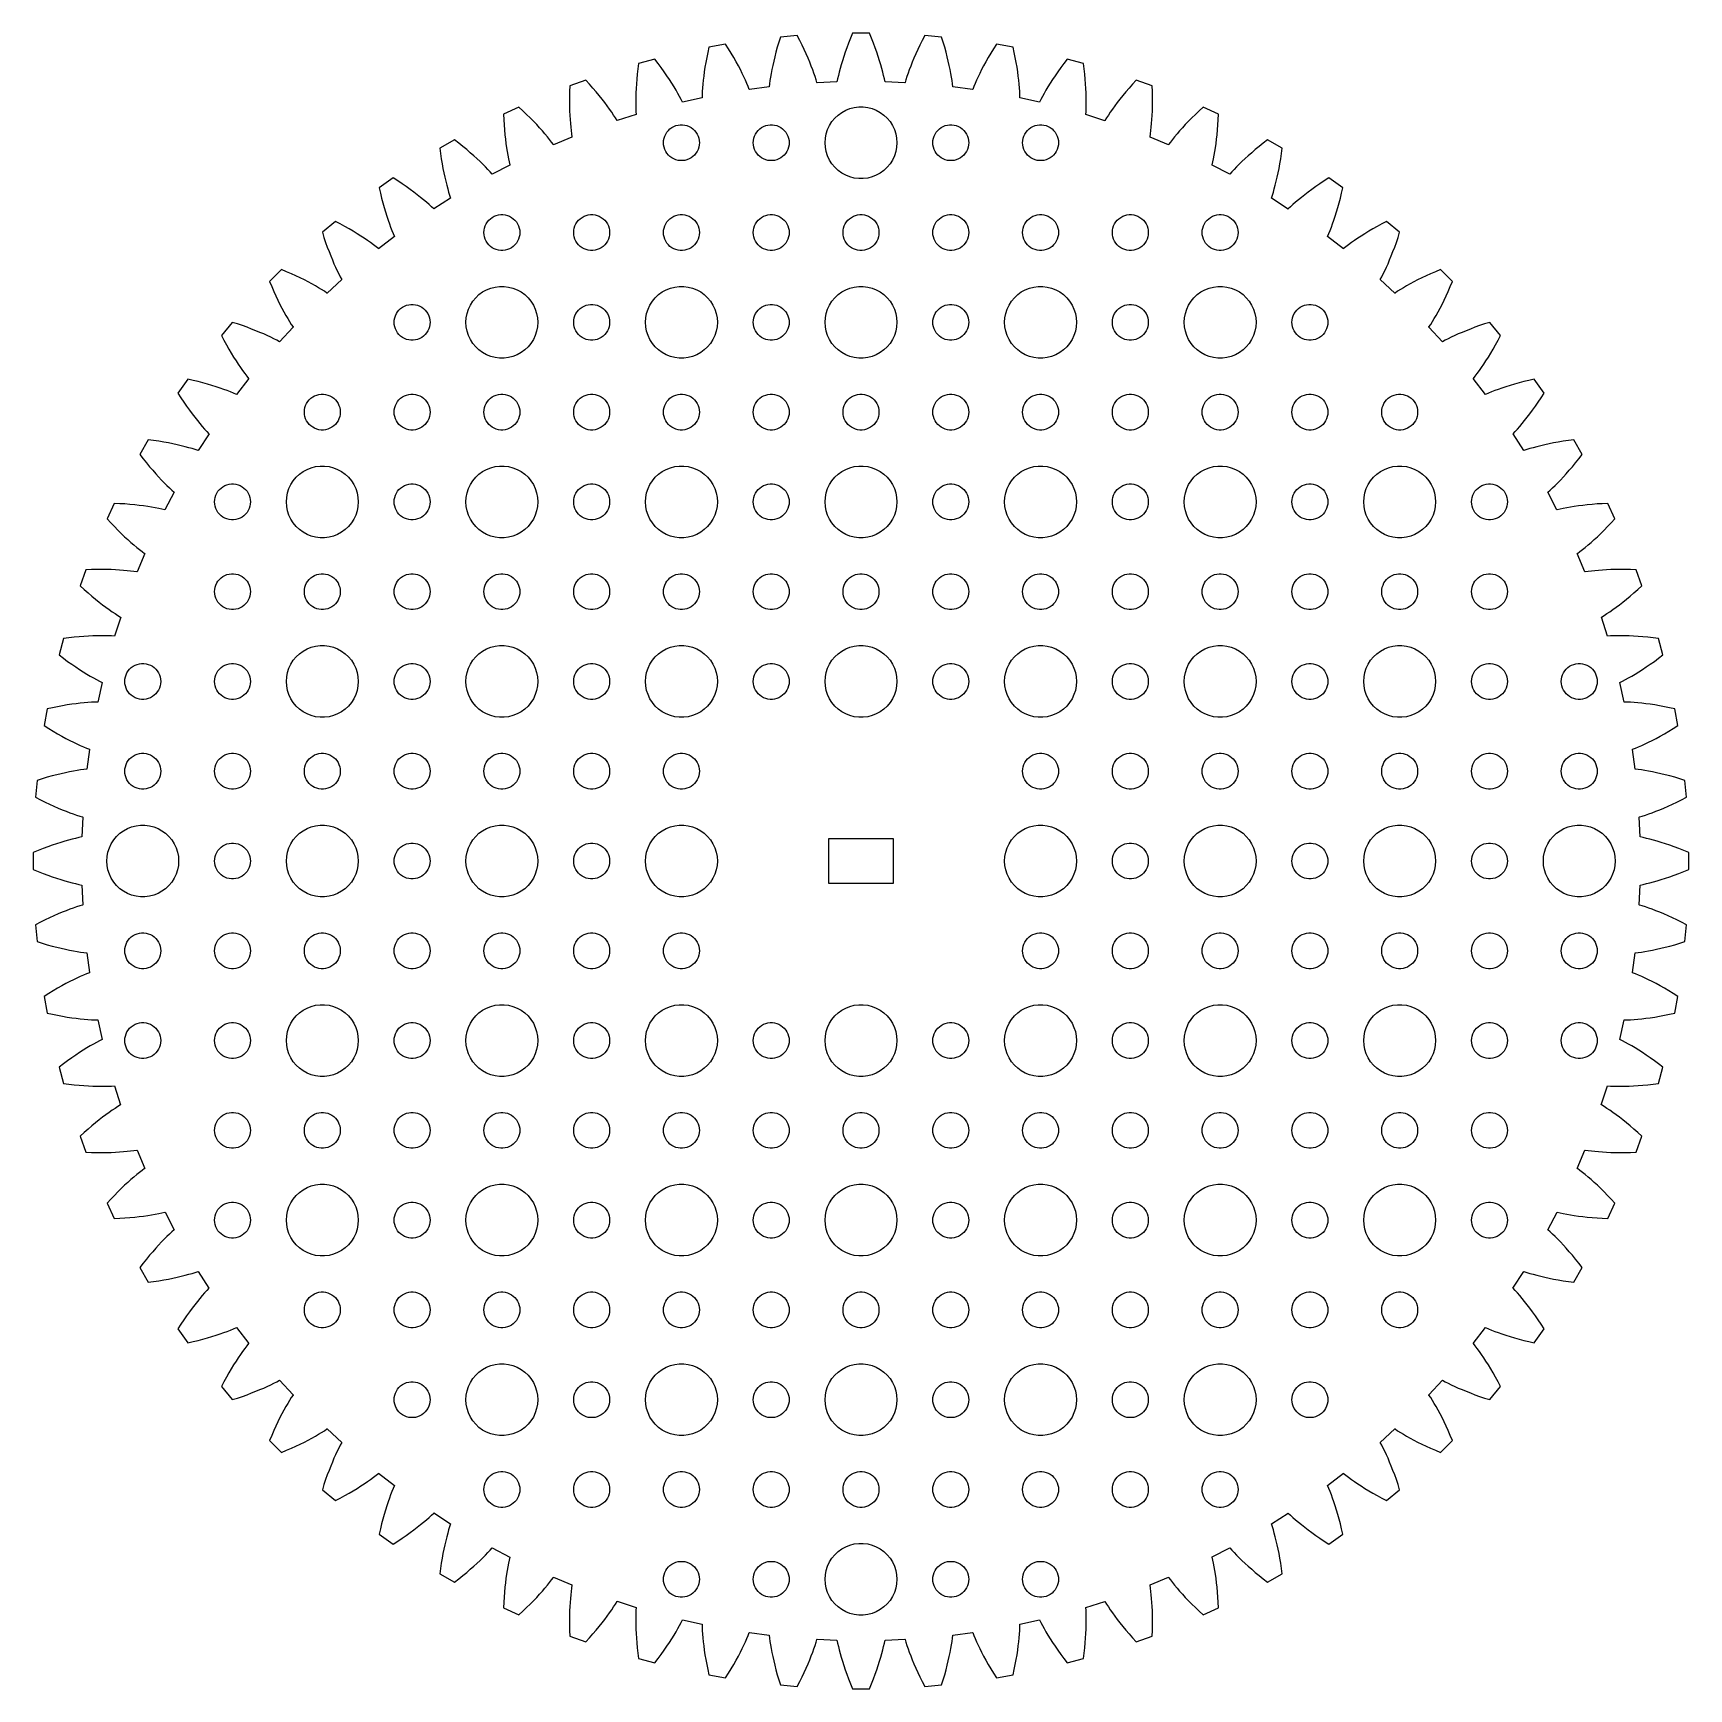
# Model space of a CAD drawing. Header units: metres. Extents: x -69 to 69, y 41 to 179.
import ezdxf

# ---------------------------------------------------------------- set-up
doc = ezdxf.new("R2010")
doc.units = ezdxf.units.M

msp = doc.modelspace()

# ---------------------------------------------------------------- linework, layer by layer
for p, q in [((-6.73305, 178.832), (-6.8692, 178.398)), ((-5.32181, 178.956), (-6.73305, 178.832)), ((-5.11238, 178.552), (-5.32181, 178.956)), ((-4.91779, 178.161), (-5.11238, 178.552)), ((-0.88176, 178.737), (-1.04155, 178.33)), ((-0.70831, 179.157), (-0.88176, 178.737)), ((0.70831, 179.157), (-0.70831, 179.157)), ((0.88176, 178.737), (0.70831, 179.157)), ((1.04155, 178.33), (0.88176, 178.737)), ((5.11238, 178.552), (4.91779, 178.161)), ((5.32181, 178.956), (5.11238, 178.552)), ((6.73305, 178.832), (5.32181, 178.956)), ((6.8692, 178.398), (6.73305, 178.832)), ((-12.8911, 177.111), (-12.9674, 176.7)), ((-12.8044, 177.539), (-12.8911, 177.111)), ((-12.7065, 177.983), (-12.8044, 177.539)), ((-11.3114, 178.229), (-12.7065, 177.983)), ((-11.0676, 177.846), (-11.3114, 178.229)), ((-10.8397, 177.473), (-11.0676, 177.846)), ((-10.6272, 177.112), (-10.8397, 177.473)), ((-10.4296, 176.763), (-10.6272, 177.112)), ((-7.20544, 177.188), (-7.29529, 176.816)), ((-7.10484, 177.576), (-7.20544, 177.188)), ((-6.99295, 177.979), (-7.10484, 177.576)), ((-6.8692, 178.398), (-6.99295, 177.979)), ((-4.73752, 177.783), (-4.91779, 178.161)), ((-4.57106, 177.418), (-4.73752, 177.783)), ((-4.41795, 177.067), (-4.57106, 177.418)), ((-4.27765, 176.73), (-4.41795, 177.067)), ((-1.44417, 177.197), (-1.55457, 176.849)), ((-1.32222, 177.56), (-1.44417, 177.197)), ((-1.18819, 177.938), (-1.32222, 177.56)), ((-1.04155, 178.33), (-1.18819, 177.938)), ((1.18819, 177.938), (1.04155, 178.33)), ((1.32222, 177.56), (1.18819, 177.938)), ((1.44417, 177.197), (1.32222, 177.56)), ((1.55457, 176.849), (1.44417, 177.197)), ((4.41795, 177.067), (4.27765, 176.73)), ((4.57106, 177.418), (4.41795, 177.067)), ((4.73752, 177.783), (4.57106, 177.418)), ((4.91779, 178.161), (4.73752, 177.783)), ((6.99295, 177.979), (6.8692, 178.398)), ((7.10484, 177.576), (6.99295, 177.979)), ((7.20544, 177.188), (7.10484, 177.576)), ((7.29529, 176.816), (7.20544, 177.188)), ((10.6272, 177.112), (10.4296, 176.763)), ((10.8397, 177.473), (10.6272, 177.112)), ((11.0676, 177.846), (10.8397, 177.473)), ((11.3114, 178.229), (11.0676, 177.846)), ((12.7065, 177.983), (11.3114, 178.229)), ((12.8044, 177.539), (12.7065, 177.983)), ((12.8911, 177.111), (12.8044, 177.539)), ((12.9674, 176.7), (12.8911, 177.111)), ((-18.6912, 175.732), (-18.7313, 175.316)), ((-18.6421, 176.166), (-18.6912, 175.732)), ((-18.5833, 176.617), (-18.6421, 176.166)), ((-17.215, 176.984), (-18.5833, 176.617)), ((-16.9386, 176.623), (-17.215, 176.984)), ((-16.6791, 176.272), (-16.9386, 176.623)), ((-16.4359, 175.931), (-16.6791, 176.272)), ((-16.2087, 175.6), (-16.4359, 175.931)), ((-13.0909, 175.926), (-13.1392, 175.564)), ((-13.0338, 176.304), (-13.0909, 175.926)), ((-12.9674, 176.7), (-13.0338, 176.304)), ((-10.2464, 176.427), (-10.4296, 176.763)), ((-10.0773, 176.104), (-10.2464, 176.427)), ((-9.92169, 175.794), (-10.0773, 176.104)), ((-9.7791, 175.497), (-9.92169, 175.794)), ((-7.50597, 175.796), (-7.55847, 175.49)), ((-7.44499, 176.12), (-7.50597, 175.796)), ((-7.37495, 176.46), (-7.44499, 176.12)), ((-7.29529, 176.816), (-7.37495, 176.46)), ((-4.14966, 176.408), (-4.27765, 176.73)), ((-4.03345, 176.1), (-4.14966, 176.408)), ((-3.92848, 175.807), (-4.03345, 176.1)), ((-3.83423, 175.53), (-3.92848, 175.807)), ((-1.82193, 175.899), (-1.89163, 175.614)), ((-1.74289, 176.2), (-1.82193, 175.899)), ((-1.65396, 176.517), (-1.74289, 176.2)), ((-1.55457, 176.849), (-1.65396, 176.517)), ((1.65396, 176.517), (1.55457, 176.849)), ((1.74289, 176.2), (1.65396, 176.517)), ((1.82193, 175.899), (1.74289, 176.2)), ((1.89163, 175.614), (1.82193, 175.899)), ((3.92848, 175.807), (3.83423, 175.53)), ((4.03345, 176.1), (3.92848, 175.807)), ((4.14966, 176.408), (4.03345, 176.1)), ((4.27765, 176.73), (4.14966, 176.408)), ((7.37495, 176.46), (7.29529, 176.816)), ((7.44499, 176.12), (7.37495, 176.46)), ((7.50597, 175.796), (7.44499, 176.12)), ((7.55847, 175.49), (7.50597, 175.796)), ((9.92169, 175.794), (9.7791, 175.497)), ((10.0773, 176.104), (9.92169, 175.794)), ((10.2464, 176.427), (10.0773, 176.104)), ((10.4296, 176.763), (10.2464, 176.427)), ((13.0338, 176.304), (12.9674, 176.7)), ((13.0909, 175.926), (13.0338, 176.304)), ((13.1392, 175.564), (13.0909, 175.926)), ((16.4359, 175.931), (16.2087, 175.6)), ((16.6791, 176.272), (16.4359, 175.931)), ((16.9386, 176.623), (16.6791, 176.272)), ((17.215, 176.984), (16.9386, 176.623)), ((18.5833, 176.617), (17.215, 176.984)), ((18.6421, 176.166), (18.5833, 176.617)), ((18.6912, 175.732), (18.6421, 176.166)), ((18.7313, 175.316), (18.6912, 175.732)), ((-24.3379, 174.29), (-24.3491, 173.853)), ((-24.3187, 174.744), (-24.3379, 174.29)), ((-22.9875, 175.229), (-24.3187, 174.744)), ((-22.6808, 174.893), (-22.9875, 175.229)), ((-22.3916, 174.566), (-22.6808, 174.893)), ((-22.1196, 174.247), (-22.3916, 174.566)), ((-18.7869, 174.534), (-18.8035, 174.169)), ((-18.763, 174.916), (-18.7869, 174.534)), ((-18.7313, 175.316), (-18.763, 174.916)), ((-15.997, 175.281), (-16.2087, 175.6)), ((-15.8003, 174.974), (-15.997, 175.281)), ((-15.6182, 174.678), (-15.8003, 174.974)), ((-15.4503, 174.395), (-15.6182, 174.678)), ((-15.2961, 174.125), (-15.4503, 174.395)), ((-13.2567, 174.289), (-13.2701, 174.014)), ((-13.2375, 174.582), (-13.2567, 174.289)), ((-13.2119, 174.892), (-13.2375, 174.582)), ((-13.1794, 175.219), (-13.2119, 174.892)), ((-13.1392, 175.564), (-13.1794, 175.219)), ((-9.64902, 175.214), (-9.7791, 175.497)), ((-9.53091, 174.946), (-9.64902, 175.214)), ((-9.4243, 174.692), (-9.53091, 174.946)), ((-9.32864, 174.453), (-9.4243, 174.692)), ((-9.32742, 174.445), (-9.32864, 174.453)), ((-7.66963, 174.66), (-9.32742, 174.445)), ((-7.6404, 174.927), (-7.67099, 174.672)), ((-7.67099, 174.672), (-7.66963, 174.66)), ((-7.60309, 175.2), (-7.6404, 174.927)), ((-7.55847, 175.49), (-7.60309, 175.2)), ((-3.75014, 175.267), (-3.83423, 175.53)), ((-3.67566, 175.021), (-3.75014, 175.267)), ((-3.67519, 175.013), (-3.67566, 175.021)), ((-2.00494, 175.083), (-3.67519, 175.013)), ((-1.95256, 175.346), (-2.00529, 175.094)), ((-2.00529, 175.094), (-2.00494, 175.083)), ((-1.89163, 175.614), (-1.95256, 175.346)), ((1.95256, 175.346), (1.89163, 175.614)), ((2.00529, 175.094), (1.95256, 175.346)), ((2.00504, 175.086), (2.00529, 175.094)), ((3.675, 175.01), (2.00504, 175.086)), ((3.67566, 175.021), (3.675, 175.01)), ((3.75014, 175.267), (3.67566, 175.021)), ((3.83423, 175.53), (3.75014, 175.267)), ((7.60309, 175.2), (7.55847, 175.49)), ((7.6404, 174.927), (7.60309, 175.2)), ((7.67099, 174.672), (7.6404, 174.927)), ((7.67, 174.663), (7.67099, 174.672)), ((9.32698, 174.442), (7.67, 174.663)), ((9.32864, 174.453), (9.32698, 174.442)), ((9.4243, 174.692), (9.32864, 174.453)), ((9.53091, 174.946), (9.4243, 174.692)), ((9.64902, 175.214), (9.53091, 174.946)), ((9.7791, 175.497), (9.64902, 175.214)), ((13.1794, 175.219), (13.1392, 175.564)), ((13.2119, 174.892), (13.1794, 175.219)), ((13.2375, 174.582), (13.2119, 174.892)), ((13.2567, 174.289), (13.2375, 174.582)), ((13.2701, 174.014), (13.2567, 174.289)), ((15.4503, 174.395), (15.2961, 174.125)), ((15.6182, 174.678), (15.4503, 174.395)), ((15.8003, 174.974), (15.6182, 174.678)), ((15.997, 175.281), (15.8003, 174.974)), ((16.2087, 175.6), (15.997, 175.281)), ((18.763, 174.916), (18.7313, 175.316)), ((18.7869, 174.534), (18.763, 174.916)), ((18.8035, 174.169), (18.7869, 174.534)), ((22.3916, 174.566), (22.1196, 174.247)), ((22.6808, 174.893), (22.3916, 174.566)), ((22.9875, 175.229), (22.6808, 174.893)), ((24.3187, 174.744), (22.9875, 175.229)), ((24.3379, 174.29), (24.3187, 174.744)), ((24.3491, 173.853), (24.3379, 174.29)), ((-28.5851, 172.977), (-29.869, 172.378)), ((-28.2502, 172.669), (-28.5851, 172.977)), ((-24.3491, 173.853), (-24.3527, 173.434)), ((-24.3527, 173.434), (-24.3494, 173.034)), ((-24.3494, 173.034), (-24.3399, 172.651)), ((-21.8645, 173.938), (-22.1196, 174.247)), ((-21.6257, 173.639), (-21.8645, 173.938)), ((-21.403, 173.35), (-21.6257, 173.639)), ((-21.1959, 173.071), (-21.403, 173.35)), ((-21.004, 172.804), (-21.1959, 173.071)), ((-18.8134, 173.822), (-18.8173, 173.493)), ((-18.8173, 173.493), (-18.8158, 173.182)), ((-18.8158, 173.182), (-18.8094, 172.889)), ((-18.8035, 174.169), (-18.8134, 173.822)), ((-15.1551, 173.868), (-15.2961, 174.125)), ((-15.0267, 173.625), (-15.1551, 173.868)), ((-14.9106, 173.395), (-15.0267, 173.625)), ((-14.9087, 173.387), (-14.9106, 173.395)), ((-13.2759, 173.746), (-14.9087, 173.387)), ((-13.2701, 174.014), (-13.2783, 173.757)), ((-13.2783, 173.757), (-13.2759, 173.746)), ((-0.92705, 172.853), (-0.56213, 172.947)), ((-0.56213, 172.947), (-0.18837, 172.994)), ((-0.18837, 172.994), (0.18837, 172.994)), ((0.18837, 172.994), (0.56213, 172.947)), ((0.56213, 172.947), (0.92705, 172.853)), ((13.2783, 173.757), (13.2701, 174.014)), ((13.2766, 173.749), (13.2783, 173.757)), ((14.908, 173.384), (13.2766, 173.749)), ((14.9106, 173.395), (14.908, 173.384)), ((15.0267, 173.625), (14.9106, 173.395)), ((15.1551, 173.868), (15.0267, 173.625)), ((15.2961, 174.125), (15.1551, 173.868)), ((18.8134, 173.822), (18.8035, 174.169)), ((18.8094, 172.889), (18.8158, 173.182)), ((18.8173, 173.493), (18.8134, 173.822)), ((18.8158, 173.182), (18.8173, 173.493)), ((21.1959, 173.071), (21.004, 172.804)), ((21.403, 173.35), (21.1959, 173.071)), ((21.6257, 173.639), (21.403, 173.35)), ((21.8645, 173.938), (21.6257, 173.639)), ((22.1196, 174.247), (21.8645, 173.938)), ((24.3399, 172.651), (24.3494, 173.034)), ((24.3527, 173.434), (24.3491, 173.853)), ((24.3494, 173.034), (24.3527, 173.434)), ((28.5851, 172.977), (28.2502, 172.669)), ((29.869, 172.378), (28.5851, 172.977)), ((-29.869, 172.378), (-29.8485, 171.924)), ((-29.8485, 171.924), (-29.8216, 171.488)), ((-27.9337, 172.368), (-28.2502, 172.669)), ((-27.635, 172.075), (-27.9337, 172.368)), ((-27.3538, 171.789), (-27.635, 172.075)), ((-27.0899, 171.512), (-27.3538, 171.789)), ((-26.8428, 171.243), (-27.0899, 171.512)), ((-24.3399, 172.651), (-24.3246, 172.286)), ((-24.3246, 172.286), (-24.3043, 171.94)), ((-24.3043, 171.94), (-24.2795, 171.612)), ((-24.2795, 171.612), (-24.2509, 171.302)), ((-20.8268, 172.548), (-21.004, 172.804)), ((-20.6639, 172.304), (-20.8268, 172.548)), ((-20.5148, 172.073), (-20.6639, 172.304)), ((-20.3791, 171.854), (-20.5148, 172.073)), ((-20.3765, 171.846), (-20.3791, 171.854)), ((-18.7812, 172.346), (-20.3765, 171.846)), ((-18.8094, 172.889), (-18.7988, 172.614)), ((-18.7988, 172.614), (-18.7846, 172.357)), ((-18.7846, 172.357), (-18.7812, 172.346)), ((-2.62891, 171.445), (-2.42705, 171.763)), ((-2.42705, 171.763), (-2.1869, 172.054)), ((-2.1869, 172.054), (-1.91226, 172.312)), ((-1.91226, 172.312), (-1.60747, 172.533)), ((-1.60747, 172.533), (-1.27733, 172.714)), ((-1.27733, 172.714), (-0.92705, 172.853)), ((0.92705, 172.853), (1.27733, 172.714)), ((1.27733, 172.714), (1.60747, 172.533)), ((1.60747, 172.533), (1.91226, 172.312)), ((1.91226, 172.312), (2.1869, 172.054)), ((2.1869, 172.054), (2.42705, 171.763)), ((2.42705, 171.763), (2.62891, 171.445)), ((18.7821, 172.349), (18.7846, 172.357)), ((20.3755, 171.843), (18.7821, 172.349)), ((18.7846, 172.357), (18.7988, 172.614)), ((18.7988, 172.614), (18.8094, 172.889)), ((20.3791, 171.854), (20.3755, 171.843)), ((20.5148, 172.073), (20.3791, 171.854)), ((20.6639, 172.304), (20.5148, 172.073)), ((20.8268, 172.548), (20.6639, 172.304)), ((21.004, 172.804), (20.8268, 172.548)), ((24.2509, 171.302), (24.2795, 171.612)), ((24.2795, 171.612), (24.3043, 171.94)), ((24.3043, 171.94), (24.3246, 172.286)), ((24.3246, 172.286), (24.3399, 172.651)), ((27.0899, 171.512), (26.8428, 171.243)), ((27.3538, 171.789), (27.0899, 171.512)), ((27.635, 172.075), (27.3538, 171.789)), ((27.9337, 172.368), (27.635, 172.075)), ((28.2502, 172.669), (27.9337, 172.368)), ((29.8216, 171.488), (29.8485, 171.924)), ((29.8485, 171.924), (29.869, 172.378)), ((-33.9651, 170.246), (-35.1919, 169.538)), ((-33.6047, 169.969), (-33.9651, 170.246)), ((-29.8216, 171.488), (-29.7887, 171.071)), ((-29.7887, 171.071), (-29.7505, 170.672)), ((-29.7505, 170.672), (-29.7076, 170.291)), ((-29.7076, 170.291), (-29.6607, 169.929)), ((-26.6123, 170.984), (-26.8428, 171.243)), ((-26.3978, 170.734), (-26.6123, 170.984)), ((-26.1989, 170.495), (-26.3978, 170.734)), ((-26.0154, 170.266), (-26.1989, 170.495)), ((-25.8468, 170.049), (-26.0154, 170.266)), ((-24.1436, 170.472), (-25.6892, 169.835)), ((-24.2509, 171.302), (-24.219, 171.01)), ((-24.219, 171.01), (-24.1844, 170.737)), ((-24.1844, 170.737), (-24.1479, 170.483)), ((-24.1479, 170.483), (-24.1436, 170.472)), ((-16.5, 170), (-16.4882, 170.188)), ((-16.4882, 170.188), (-16.4529, 170.373)), ((-16.4529, 170.373), (-16.3947, 170.552)), ((-16.3947, 170.552), (-16.3145, 170.723)), ((-16.3145, 170.723), (-16.2135, 170.882)), ((-16.2135, 170.882), (-16.0934, 171.027)), ((-16.0934, 171.027), (-15.9561, 171.156)), ((-15.9561, 171.156), (-15.8037, 171.266)), ((-15.8037, 171.266), (-15.6387, 171.357)), ((-15.6387, 171.357), (-15.4635, 171.427)), ((-15.4635, 171.427), (-15.2811, 171.473)), ((-15.2811, 171.473), (-15.0942, 171.497)), ((-15.0942, 171.497), (-14.9058, 171.497)), ((-14.9058, 171.497), (-14.7189, 171.473)), ((-14.7189, 171.473), (-14.5365, 171.427)), ((-14.5365, 171.427), (-14.3613, 171.357)), ((-14.3613, 171.357), (-14.1963, 171.266)), ((-14.1963, 171.266), (-14.0439, 171.156)), ((-14.0439, 171.156), (-13.9065, 171.027)), ((-13.9065, 171.027), (-13.7865, 170.882)), ((-13.7865, 170.882), (-13.6855, 170.723)), ((-13.6855, 170.723), (-13.6053, 170.552)), ((-13.6053, 170.552), (-13.5471, 170.373)), ((-13.5471, 170.373), (-13.5118, 170.188)), ((-13.5118, 170.188), (-13.5, 170)), ((-9, 170), (-8.98816, 170.188)), ((-8.98816, 170.188), (-8.95287, 170.373)), ((-8.95287, 170.373), (-8.89465, 170.552)), ((-8.89465, 170.552), (-8.81445, 170.723)), ((-8.81445, 170.723), (-8.71352, 170.882)), ((-8.71352, 170.882), (-8.59344, 171.027)), ((-8.59344, 171.027), (-8.45613, 171.156)), ((-8.45613, 171.156), (-8.30373, 171.266)), ((-8.30373, 171.266), (-8.13866, 171.357)), ((-8.13866, 171.357), (-7.96352, 171.427)), ((-7.96352, 171.427), (-7.78107, 171.473)), ((-7.78107, 171.473), (-7.59418, 171.497)), ((-7.59418, 171.497), (-7.40581, 171.497)), ((-7.40581, 171.497), (-7.21892, 171.473)), ((-7.21892, 171.473), (-7.03647, 171.427)), ((-7.03647, 171.427), (-6.86133, 171.357)), ((-6.86133, 171.357), (-6.69626, 171.266)), ((-6.69626, 171.266), (-6.54385, 171.156)), ((-6.54385, 171.156), (-6.40654, 171.027)), ((-6.40654, 171.027), (-6.28647, 170.882)), ((-6.28647, 170.882), (-6.18553, 170.723)), ((-6.18553, 170.723), (-6.10533, 170.552)), ((-6.10533, 170.552), (-6.04712, 170.373)), ((-6.04712, 170.373), (-6.01183, 170.188)), ((-6.01183, 170.188), (-6, 170)), ((-3, 170), (-2.97633, 170.376)), ((-2.97633, 170.376), (-2.90575, 170.746)), ((-2.90575, 170.746), (-2.78932, 171.104)), ((-2.78932, 171.104), (-2.62891, 171.445)), ((2.62891, 171.445), (2.78932, 171.104)), ((2.78932, 171.104), (2.90575, 170.746)), ((2.90575, 170.746), (2.97633, 170.376)), ((2.97633, 170.376), (3, 170)), ((6, 170), (6.01183, 170.188)), ((6.01183, 170.188), (6.04712, 170.373)), ((6.04712, 170.373), (6.10533, 170.552)), ((6.10533, 170.552), (6.18553, 170.723)), ((6.18553, 170.723), (6.28647, 170.882)), ((6.28647, 170.882), (6.40654, 171.027)), ((6.40654, 171.027), (6.54385, 171.156)), ((6.54385, 171.156), (6.69626, 171.266)), ((6.69626, 171.266), (6.86133, 171.357)), ((6.86133, 171.357), (7.03647, 171.427)), ((7.03647, 171.427), (7.21892, 171.473)), ((7.21892, 171.473), (7.40581, 171.497)), ((7.40581, 171.497), (7.59418, 171.497)), ((7.59418, 171.497), (7.78107, 171.473)), ((7.78107, 171.473), (7.96352, 171.427)), ((7.96352, 171.427), (8.13866, 171.357)), ((8.13866, 171.357), (8.30373, 171.266)), ((8.30373, 171.266), (8.45613, 171.156)), ((8.45613, 171.156), (8.59344, 171.027)), ((8.59344, 171.027), (8.71352, 170.882)), ((8.71352, 170.882), (8.81445, 170.723)), ((8.81445, 170.723), (8.89465, 170.552)), ((8.89465, 170.552), (8.95287, 170.373)), ((8.95287, 170.373), (8.98816, 170.188)), ((8.98816, 170.188), (9, 170)), ((13.5, 170), (13.5118, 170.188)), ((13.5118, 170.188), (13.5471, 170.373)), ((13.5471, 170.373), (13.6053, 170.552)), ((13.6053, 170.552), (13.6855, 170.723)), ((13.6855, 170.723), (13.7865, 170.882)), ((13.7865, 170.882), (13.9065, 171.027)), ((13.9065, 171.027), (14.0439, 171.156)), ((14.0439, 171.156), (14.1963, 171.266)), ((14.1963, 171.266), (14.3613, 171.357)), ((14.3613, 171.357), (14.5365, 171.427)), ((14.5365, 171.427), (14.7189, 171.473)), ((14.7189, 171.473), (14.9058, 171.497)), ((14.9058, 171.497), (15.0942, 171.497)), ((15.0942, 171.497), (15.2811, 171.473)), ((15.2811, 171.473), (15.4635, 171.427)), ((15.4635, 171.427), (15.6387, 171.357)), ((15.6387, 171.357), (15.8037, 171.266)), ((15.8037, 171.266), (15.9561, 171.156)), ((15.9561, 171.156), (16.0934, 171.027)), ((16.0934, 171.027), (16.2135, 170.882)), ((16.2135, 170.882), (16.3145, 170.723)), ((16.3145, 170.723), (16.3947, 170.552)), ((16.3947, 170.552), (16.4529, 170.373)), ((16.4529, 170.373), (16.4882, 170.188)), ((16.4882, 170.188), (16.5, 170)), ((24.1447, 170.475), (24.1479, 170.483)), ((25.688, 169.832), (24.1447, 170.475)), ((24.1479, 170.483), (24.1844, 170.737)), ((24.1844, 170.737), (24.219, 171.01)), ((24.219, 171.01), (24.2509, 171.302)), ((26.0154, 170.266), (25.8468, 170.049)), ((26.1989, 170.495), (26.0154, 170.266)), ((26.3978, 170.734), (26.1989, 170.495)), ((26.6123, 170.984), (26.3978, 170.734)), ((26.8428, 171.243), (26.6123, 170.984)), ((29.6607, 169.929), (29.7076, 170.291)), ((29.7076, 170.291), (29.7505, 170.672)), ((29.7505, 170.672), (29.7887, 171.071)), ((29.7887, 171.071), (29.8216, 171.488)), ((33.9651, 170.246), (33.6047, 169.969)), ((35.1919, 169.538), (33.9651, 170.246)), ((-35.1919, 169.538), (-35.132, 169.087)), ((-35.132, 169.087), (-35.0671, 168.655)), ((-33.2631, 169.697), (-33.6047, 169.969)), ((-32.94, 169.43), (-33.2631, 169.697)), ((-32.635, 169.17), (-32.94, 169.43)), ((-32.3479, 168.917), (-32.635, 169.17)), ((-32.0784, 168.671), (-32.3479, 168.917)), ((-29.6607, 169.929), (-29.6102, 169.586)), ((-29.6102, 169.586), (-29.5569, 169.261)), ((-29.5569, 169.261), (-29.5014, 168.955)), ((-29.5014, 168.955), (-29.4442, 168.667)), ((-25.6925, 169.843), (-25.8468, 170.049)), ((-25.6892, 169.835), (-25.6925, 169.843)), ((-16.4882, 169.812), (-16.5, 170)), ((-16.4529, 169.627), (-16.4882, 169.812)), ((-16.3947, 169.448), (-16.4529, 169.627)), ((-16.3145, 169.277), (-16.3947, 169.448)), ((-16.2135, 169.118), (-16.3145, 169.277)), ((-16.0934, 168.973), (-16.2135, 169.118)), ((-15.9561, 168.844), (-16.0934, 168.973)), ((-15.8037, 168.734), (-15.9561, 168.844)), ((-14.0439, 168.844), (-14.1963, 168.734)), ((-13.9065, 168.973), (-14.0439, 168.844)), ((-13.7865, 169.118), (-13.9065, 168.973)), ((-13.6855, 169.277), (-13.7865, 169.118)), ((-13.6053, 169.448), (-13.6855, 169.277)), ((-13.5471, 169.627), (-13.6053, 169.448)), ((-13.5118, 169.812), (-13.5471, 169.627)), ((-13.5, 170), (-13.5118, 169.812)), ((-8.98816, 169.812), (-9, 170)), ((-8.95287, 169.627), (-8.98816, 169.812)), ((-8.89465, 169.448), (-8.95287, 169.627)), ((-8.81445, 169.277), (-8.89465, 169.448)), ((-8.71352, 169.118), (-8.81445, 169.277)), ((-8.59344, 168.973), (-8.71352, 169.118)), ((-8.45613, 168.844), (-8.59344, 168.973)), ((-8.30373, 168.734), (-8.45613, 168.844)), ((-6.54385, 168.844), (-6.69626, 168.734)), ((-6.40654, 168.973), (-6.54385, 168.844)), ((-6.28647, 169.118), (-6.40654, 168.973)), ((-6.18553, 169.277), (-6.28647, 169.118)), ((-6.10533, 169.448), (-6.18553, 169.277)), ((-6.04712, 169.627), (-6.10533, 169.448)), ((-6.01183, 169.812), (-6.04712, 169.627)), ((-6, 170), (-6.01183, 169.812)), ((-2.97633, 169.624), (-3, 170)), ((-2.90575, 169.254), (-2.97633, 169.624)), ((-2.78932, 168.896), (-2.90575, 169.254)), ((-2.62891, 168.555), (-2.78932, 168.896)), ((2.78932, 168.896), (2.62891, 168.555)), ((2.90575, 169.254), (2.78932, 168.896)), ((2.97633, 169.624), (2.90575, 169.254)), ((3, 170), (2.97633, 169.624)), ((6.01183, 169.812), (6, 170)), ((6.04712, 169.627), (6.01183, 169.812)), ((6.10533, 169.448), (6.04712, 169.627)), ((6.18553, 169.277), (6.10533, 169.448)), ((6.28647, 169.118), (6.18553, 169.277)), ((6.40654, 168.973), (6.28647, 169.118)), ((6.54385, 168.844), (6.40654, 168.973)), ((6.69626, 168.734), (6.54385, 168.844)), ((8.45613, 168.844), (8.30373, 168.734)), ((8.59344, 168.973), (8.45613, 168.844)), ((8.71352, 169.118), (8.59344, 168.973)), ((8.81445, 169.277), (8.71352, 169.118)), ((8.89465, 169.448), (8.81445, 169.277)), ((8.95287, 169.627), (8.89465, 169.448)), ((8.98816, 169.812), (8.95287, 169.627)), ((9, 170), (8.98816, 169.812)), ((13.5118, 169.812), (13.5, 170)), ((13.5471, 169.627), (13.5118, 169.812)), ((13.6053, 169.448), (13.5471, 169.627)), ((13.6855, 169.277), (13.6053, 169.448)), ((13.7865, 169.118), (13.6855, 169.277)), ((13.9065, 168.973), (13.7865, 169.118)), ((14.0439, 168.844), (13.9065, 168.973)), ((14.1963, 168.734), (14.0439, 168.844)), ((15.9561, 168.844), (15.8037, 168.734)), ((16.0934, 168.973), (15.9561, 168.844)), ((16.2135, 169.118), (16.0934, 168.973)), ((16.3145, 169.277), (16.2135, 169.118)), ((16.3947, 169.448), (16.3145, 169.277)), ((16.4529, 169.627), (16.3947, 169.448)), ((16.4882, 169.812), (16.4529, 169.627)), ((16.5, 170), (16.4882, 169.812)), ((25.6925, 169.843), (25.688, 169.832)), ((25.8468, 170.049), (25.6925, 169.843)), ((29.4442, 168.667), (29.5014, 168.955)), ((29.5014, 168.955), (29.5569, 169.261)), ((29.5569, 169.261), (29.6102, 169.586)), ((29.6102, 169.586), (29.6607, 169.929)), ((32.3479, 168.917), (32.0784, 168.671)), ((32.635, 169.17), (32.3479, 168.917)), ((32.94, 169.43), (32.635, 169.17)), ((33.2631, 169.697), (32.94, 169.43)), ((33.6047, 169.969), (33.2631, 169.697)), ((35.0671, 168.655), (35.132, 169.087)), ((35.132, 169.087), (35.1919, 169.538)), ((-35.0671, 168.655), (-34.998, 168.242)), ((-34.998, 168.242), (-34.9252, 167.848)), ((-34.9252, 167.848), (-34.8493, 167.472)), ((-34.8493, 167.472), (-34.771, 167.116)), ((-31.8261, 168.432), (-32.0784, 168.671)), ((-31.5906, 168.202), (-31.8261, 168.432)), ((-31.3717, 167.981), (-31.5906, 168.202)), ((-31.169, 167.77), (-31.3717, 167.981)), ((-30.982, 167.568), (-31.169, 167.77)), ((-30.8104, 167.376), (-30.982, 167.568)), ((-30.8064, 167.368), (-30.8104, 167.376)), ((-29.3222, 168.137), (-30.8064, 167.368)), ((-29.4442, 168.667), (-29.386, 168.398)), ((-29.386, 168.398), (-29.3274, 168.148)), ((-29.3274, 168.148), (-29.3222, 168.137)), ((-15.6387, 168.643), (-15.8037, 168.734)), ((-15.4635, 168.573), (-15.6387, 168.643)), ((-15.2811, 168.527), (-15.4635, 168.573)), ((-15.0942, 168.503), (-15.2811, 168.527)), ((-14.9058, 168.503), (-15.0942, 168.503)), ((-14.7189, 168.527), (-14.9058, 168.503)), ((-14.5365, 168.573), (-14.7189, 168.527)), ((-14.3613, 168.643), (-14.5365, 168.573)), ((-14.1963, 168.734), (-14.3613, 168.643)), ((-8.13866, 168.643), (-8.30373, 168.734)), ((-7.96352, 168.573), (-8.13866, 168.643)), ((-7.78107, 168.527), (-7.96352, 168.573)), ((-7.59418, 168.503), (-7.78107, 168.527)), ((-7.40581, 168.503), (-7.59418, 168.503)), ((-7.21892, 168.527), (-7.40581, 168.503)), ((-7.03647, 168.573), (-7.21892, 168.527)), ((-6.86133, 168.643), (-7.03647, 168.573)), ((-6.69626, 168.734), (-6.86133, 168.643)), ((-2.42705, 168.237), (-2.62891, 168.555)), ((-2.1869, 167.946), (-2.42705, 168.237)), ((-1.91226, 167.688), (-2.1869, 167.946)), ((-1.60747, 167.467), (-1.91226, 167.688)), ((-1.27733, 167.286), (-1.60747, 167.467)), ((1.60747, 167.467), (1.27733, 167.286)), ((1.91226, 167.688), (1.60747, 167.467)), ((2.1869, 167.946), (1.91226, 167.688)), ((2.42705, 168.237), (2.1869, 167.946)), ((2.62891, 168.555), (2.42705, 168.237)), ((6.86133, 168.643), (6.69626, 168.734)), ((7.03647, 168.573), (6.86133, 168.643)), ((7.21892, 168.527), (7.03647, 168.573)), ((7.40581, 168.503), (7.21892, 168.527)), ((7.59418, 168.503), (7.40581, 168.503)), ((7.78107, 168.527), (7.59418, 168.503)), ((7.96352, 168.573), (7.78107, 168.527)), ((8.13866, 168.643), (7.96352, 168.573)), ((8.30373, 168.734), (8.13866, 168.643)), ((14.3613, 168.643), (14.1963, 168.734)), ((14.5365, 168.573), (14.3613, 168.643)), ((14.7189, 168.527), (14.5365, 168.573)), ((14.9058, 168.503), (14.7189, 168.527)), ((15.0942, 168.503), (14.9058, 168.503)), ((15.2811, 168.527), (15.0942, 168.503)), ((15.4635, 168.573), (15.2811, 168.527)), ((15.6387, 168.643), (15.4635, 168.573)), ((15.8037, 168.734), (15.6387, 168.643)), ((29.3235, 168.14), (29.3274, 168.148)), ((30.8049, 167.366), (29.3235, 168.14)), ((29.3274, 168.148), (29.386, 168.398)), ((29.386, 168.398), (29.4442, 168.667)), ((30.8104, 167.376), (30.8049, 167.366)), ((30.982, 167.568), (30.8104, 167.376)), ((31.169, 167.77), (30.982, 167.568)), ((31.3717, 167.981), (31.169, 167.77)), ((31.5906, 168.202), (31.3717, 167.981)), ((31.8261, 168.432), (31.5906, 168.202)), ((32.0784, 168.671), (31.8261, 168.432)), ((34.771, 167.116), (34.8493, 167.472)), ((34.8493, 167.472), (34.9252, 167.848)), ((34.9252, 167.848), (34.998, 168.242)), ((34.998, 168.242), (35.0671, 168.655)), ((-39.0866, 167.056), (-40.2471, 166.244)), ((-40.2471, 166.244), (-40.1481, 165.8)), ((-38.7035, 166.812), (-39.0866, 167.056)), ((-38.3394, 166.57), (-38.7035, 166.812)), ((-37.9943, 166.333), (-38.3394, 166.57)), ((-37.6678, 166.1), (-37.9943, 166.333)), ((-37.3598, 165.873), (-37.6678, 166.1)), ((-34.771, 167.116), (-34.6908, 166.778)), ((-34.6908, 166.778), (-34.6094, 166.459)), ((-34.6094, 166.459), (-34.5274, 166.159)), ((-34.5274, 166.159), (-34.4454, 165.878)), ((-0.92705, 167.147), (-1.27733, 167.286)), ((-0.56213, 167.053), (-0.92705, 167.147)), ((-0.18837, 167.006), (-0.56213, 167.053)), ((0.18837, 167.006), (-0.18837, 167.006)), ((0.56213, 167.053), (0.18837, 167.006)), ((0.92705, 167.147), (0.56213, 167.053)), ((1.27733, 167.286), (0.92705, 167.147)), ((34.4454, 165.878), (34.5274, 166.159)), ((34.5274, 166.159), (34.6094, 166.459)), ((34.6094, 166.459), (34.6908, 166.778)), ((34.6908, 166.778), (34.771, 167.116)), ((37.6678, 166.1), (37.3598, 165.873)), ((37.9943, 166.333), (37.6678, 166.1)), ((38.3394, 166.57), (37.9943, 166.333)), ((38.7035, 166.812), (38.3394, 166.57)), ((39.0866, 167.056), (38.7035, 166.812)), ((40.2471, 166.244), (39.0866, 167.056)), ((40.1481, 165.8), (40.2471, 166.244)), ((-40.1481, 165.8), (-40.0458, 165.375)), ((-40.0458, 165.375), (-39.9409, 164.97)), ((-39.9409, 164.97), (-39.834, 164.584)), ((-37.0698, 165.651), (-37.3598, 165.873)), ((-36.7977, 165.436), (-37.0698, 165.651)), ((-36.5431, 165.228), (-36.7977, 165.436)), ((-36.3058, 165.026), (-36.5431, 165.228)), ((-36.0853, 164.833), (-36.3058, 165.026)), ((-35.8814, 164.648), (-36.0853, 164.833)), ((-35.6938, 164.472), (-35.8814, 164.648)), ((-34.2776, 165.361), (-35.6891, 164.465)), ((-34.4454, 165.878), (-34.3639, 165.615)), ((-34.3639, 165.615), (-34.2837, 165.37)), ((-34.2837, 165.37), (-34.2776, 165.361)), ((34.2792, 165.363), (34.2837, 165.37)), ((35.6875, 164.462), (34.2792, 165.363)), ((34.2837, 165.37), (34.3639, 165.615)), ((34.3639, 165.615), (34.4454, 165.878)), ((35.8814, 164.648), (35.6938, 164.472)), ((36.0853, 164.833), (35.8814, 164.648)), ((36.3058, 165.026), (36.0853, 164.833)), ((36.5431, 165.228), (36.3058, 165.026)), ((36.7977, 165.436), (36.5431, 165.228)), ((37.0698, 165.651), (36.7977, 165.436)), ((37.3598, 165.873), (37.0698, 165.651)), ((39.834, 164.584), (39.9409, 164.97)), ((39.9409, 164.97), (40.0458, 165.375)), ((40.0458, 165.375), (40.1481, 165.8)), ((-43.9107, 163.433), (-44.9959, 162.522)), ((-43.5076, 163.222), (-43.9107, 163.433)), ((-43.124, 163.014), (-43.5076, 163.222)), ((-39.834, 164.584), (-39.7257, 164.216)), ((-39.7257, 164.216), (-39.6167, 163.868)), ((-39.6167, 163.868), (-39.5074, 163.539)), ((-39.5074, 163.539), (-39.3985, 163.228)), ((-39.3985, 163.228), (-39.2906, 162.936)), ((-35.6891, 164.465), (-35.6938, 164.472)), ((-31.3947, 163.052), (-31.3145, 163.223)), ((-31.3145, 163.223), (-31.2135, 163.382)), ((-31.2135, 163.382), (-31.0934, 163.527)), ((-31.0934, 163.527), (-30.9561, 163.656)), ((-30.9561, 163.656), (-30.8037, 163.766)), ((-30.8037, 163.766), (-30.6387, 163.857)), ((-30.6387, 163.857), (-30.4635, 163.927)), ((-30.4635, 163.927), (-30.2811, 163.973)), ((-30.2811, 163.973), (-30.0942, 163.997)), ((-30.0942, 163.997), (-29.9058, 163.997)), ((-29.9058, 163.997), (-29.7189, 163.973)), ((-29.7189, 163.973), (-29.5365, 163.927)), ((-29.5365, 163.927), (-29.3613, 163.857)), ((-29.3613, 163.857), (-29.1963, 163.766)), ((-29.1963, 163.766), (-29.0439, 163.656)), ((-29.0439, 163.656), (-28.9065, 163.527)), ((-28.9065, 163.527), (-28.7865, 163.382)), ((-28.7865, 163.382), (-28.6855, 163.223)), ((-28.6855, 163.223), (-28.6053, 163.052)), ((-23.8947, 163.052), (-23.8145, 163.223)), ((-23.8145, 163.223), (-23.7135, 163.382)), ((-23.7135, 163.382), (-23.5934, 163.527)), ((-23.5934, 163.527), (-23.4561, 163.656)), ((-23.4561, 163.656), (-23.3037, 163.766)), ((-23.3037, 163.766), (-23.1387, 163.857)), ((-23.1387, 163.857), (-22.9635, 163.927)), ((-22.9635, 163.927), (-22.7811, 163.973)), ((-22.7811, 163.973), (-22.5942, 163.997)), ((-22.5942, 163.997), (-22.4058, 163.997)), ((-22.4058, 163.997), (-22.2189, 163.973)), ((-22.2189, 163.973), (-22.0365, 163.927)), ((-22.0365, 163.927), (-21.8613, 163.857)), ((-21.8613, 163.857), (-21.6963, 163.766)), ((-21.6963, 163.766), (-21.5439, 163.656)), ((-21.5439, 163.656), (-21.4065, 163.527)), ((-21.4065, 163.527), (-21.2865, 163.382)), ((-21.2865, 163.382), (-21.1855, 163.223)), ((-21.1855, 163.223), (-21.1053, 163.052)), ((-16.3947, 163.052), (-16.3145, 163.223)), ((-16.3145, 163.223), (-16.2135, 163.382)), ((-16.2135, 163.382), (-16.0934, 163.527)), ((-16.0934, 163.527), (-15.9561, 163.656)), ((-15.9561, 163.656), (-15.8037, 163.766)), ((-15.8037, 163.766), (-15.6387, 163.857)), ((-15.6387, 163.857), (-15.4635, 163.927)), ((-15.4635, 163.927), (-15.2811, 163.973)), ((-15.2811, 163.973), (-15.0942, 163.997)), ((-15.0942, 163.997), (-14.9058, 163.997)), ((-14.9058, 163.997), (-14.7189, 163.973)), ((-14.7189, 163.973), (-14.5365, 163.927)), ((-14.5365, 163.927), (-14.3613, 163.857)), ((-14.3613, 163.857), (-14.1963, 163.766)), ((-14.1963, 163.766), (-14.0439, 163.656)), ((-14.0439, 163.656), (-13.9065, 163.527)), ((-13.9065, 163.527), (-13.7865, 163.382)), ((-13.7865, 163.382), (-13.6855, 163.223)), ((-13.6855, 163.223), (-13.6053, 163.052)), ((-8.89465, 163.052), (-8.81445, 163.223)), ((-8.81445, 163.223), (-8.71352, 163.382)), ((-8.71352, 163.382), (-8.59344, 163.527)), ((-8.59344, 163.527), (-8.45613, 163.656)), ((-8.45613, 163.656), (-8.30373, 163.766)), ((-8.30373, 163.766), (-8.13866, 163.857)), ((-8.13866, 163.857), (-7.96352, 163.927)), ((-7.96352, 163.927), (-7.78107, 163.973)), ((-7.78107, 163.973), (-7.59418, 163.997)), ((-7.59418, 163.997), (-7.40581, 163.997)), ((-7.40581, 163.997), (-7.21892, 163.973)), ((-7.21892, 163.973), (-7.03647, 163.927)), ((-7.03647, 163.927), (-6.86133, 163.857)), ((-6.86133, 163.857), (-6.69626, 163.766)), ((-6.69626, 163.766), (-6.54385, 163.656)), ((-6.54385, 163.656), (-6.40654, 163.527)), ((-6.40654, 163.527), (-6.28647, 163.382)), ((-6.28647, 163.382), (-6.18553, 163.223)), ((-6.18553, 163.223), (-6.10533, 163.052)), ((-1.39465, 163.052), (-1.31445, 163.223)), ((-1.31445, 163.223), (-1.21352, 163.382)), ((-1.21352, 163.382), (-1.09344, 163.527)), ((-1.09344, 163.527), (-0.95613, 163.656)), ((-0.95613, 163.656), (-0.80373, 163.766)), ((-0.80373, 163.766), (-0.63866, 163.857)), ((-0.63866, 163.857), (-0.46352, 163.927)), ((-0.46352, 163.927), (-0.28107, 163.973)), ((-0.28107, 163.973), (-0.09418, 163.997)), ((-0.09418, 163.997), (0.09418, 163.997)), ((0.09418, 163.997), (0.28107, 163.973)), ((0.28107, 163.973), (0.46352, 163.927)), ((0.46352, 163.927), (0.63866, 163.857)), ((0.63866, 163.857), (0.80373, 163.766)), ((0.80373, 163.766), (0.95613, 163.656)), ((0.95613, 163.656), (1.09344, 163.527)), ((1.09344, 163.527), (1.21352, 163.382)), ((1.21352, 163.382), (1.31445, 163.223)), ((1.31445, 163.223), (1.39465, 163.052)), ((6.10533, 163.052), (6.18553, 163.223)), ((6.18553, 163.223), (6.28647, 163.382)), ((6.28647, 163.382), (6.40654, 163.527)), ((6.40654, 163.527), (6.54385, 163.656)), ((6.54385, 163.656), (6.69626, 163.766)), ((6.69626, 163.766), (6.86133, 163.857)), ((6.86133, 163.857), (7.03647, 163.927)), ((7.03647, 163.927), (7.21892, 163.973)), ((7.21892, 163.973), (7.40581, 163.997)), ((7.40581, 163.997), (7.59418, 163.997)), ((7.59418, 163.997), (7.78107, 163.973)), ((7.78107, 163.973), (7.96352, 163.927)), ((7.96352, 163.927), (8.13866, 163.857)), ((8.13866, 163.857), (8.30373, 163.766)), ((8.30373, 163.766), (8.45613, 163.656)), ((8.45613, 163.656), (8.59344, 163.527)), ((8.59344, 163.527), (8.71352, 163.382)), ((8.71352, 163.382), (8.81445, 163.223)), ((8.81445, 163.223), (8.89465, 163.052)), ((13.6053, 163.052), (13.6855, 163.223)), ((13.6855, 163.223), (13.7865, 163.382)), ((13.7865, 163.382), (13.9065, 163.527)), ((13.9065, 163.527), (14.0439, 163.656)), ((14.0439, 163.656), (14.1963, 163.766)), ((14.1963, 163.766), (14.3613, 163.857)), ((14.3613, 163.857), (14.5365, 163.927)), ((14.5365, 163.927), (14.7189, 163.973)), ((14.7189, 163.973), (14.9058, 163.997)), ((14.9058, 163.997), (15.0942, 163.997)), ((15.0942, 163.997), (15.2811, 163.973)), ((15.2811, 163.973), (15.4635, 163.927)), ((15.4635, 163.927), (15.6387, 163.857)), ((15.6387, 163.857), (15.8037, 163.766)), ((15.8037, 163.766), (15.9561, 163.656)), ((15.9561, 163.656), (16.0934, 163.527)), ((16.0934, 163.527), (16.2135, 163.382)), ((16.2135, 163.382), (16.3145, 163.223)), ((16.3145, 163.223), (16.3947, 163.052)), ((21.1053, 163.052), (21.1855, 163.223)), ((21.1855, 163.223), (21.2865, 163.382)), ((21.2865, 163.382), (21.4065, 163.527)), ((21.4065, 163.527), (21.5439, 163.656)), ((21.5439, 163.656), (21.6963, 163.766)), ((21.6963, 163.766), (21.8613, 163.857)), ((21.8613, 163.857), (22.0365, 163.927)), ((22.0365, 163.927), (22.2189, 163.973)), ((22.2189, 163.973), (22.4058, 163.997)), ((22.4058, 163.997), (22.5942, 163.997)), ((22.5942, 163.997), (22.7811, 163.973)), ((22.7811, 163.973), (22.9635, 163.927)), ((22.9635, 163.927), (23.1387, 163.857)), ((23.1387, 163.857), (23.3037, 163.766)), ((23.3037, 163.766), (23.4561, 163.656)), ((23.4561, 163.656), (23.5934, 163.527)), ((23.5934, 163.527), (23.7135, 163.382)), ((23.7135, 163.382), (23.8145, 163.223)), ((23.8145, 163.223), (23.8947, 163.052)), ((28.6053, 163.052), (28.6855, 163.223)), ((28.6855, 163.223), (28.7865, 163.382)), ((28.7865, 163.382), (28.9065, 163.527)), ((28.9065, 163.527), (29.0439, 163.656)), ((29.0439, 163.656), (29.1963, 163.766)), ((29.1963, 163.766), (29.3613, 163.857)), ((29.3613, 163.857), (29.5365, 163.927)), ((29.5365, 163.927), (29.7189, 163.973)), ((29.7189, 163.973), (29.9058, 163.997)), ((29.9058, 163.997), (30.0942, 163.997)), ((30.0942, 163.997), (30.2811, 163.973)), ((30.2811, 163.973), (30.4635, 163.927)), ((30.4635, 163.927), (30.6387, 163.857)), ((30.6387, 163.857), (30.8037, 163.766)), ((30.8037, 163.766), (30.9561, 163.656)), ((30.9561, 163.656), (31.0934, 163.527)), ((31.0934, 163.527), (31.2135, 163.382)), ((31.2135, 163.382), (31.3145, 163.223)), ((31.3145, 163.223), (31.3947, 163.052)), ((35.6938, 164.472), (35.6875, 164.462)), ((39.2906, 162.936), (39.3985, 163.228)), ((39.3985, 163.228), (39.5074, 163.539)), ((39.5074, 163.539), (39.6167, 163.868)), ((39.6167, 163.868), (39.7257, 164.216)), ((39.7257, 164.216), (39.834, 164.584)), ((43.5076, 163.222), (43.124, 163.014)), ((43.9107, 163.433), (43.5076, 163.222)), ((44.9959, 162.522), (43.9107, 163.433)), ((-44.9959, 162.522), (-44.8586, 162.089)), ((-44.8586, 162.089), (-44.7197, 161.675)), ((-42.7595, 162.807), (-43.124, 163.014)), ((-42.414, 162.604), (-42.7595, 162.807)), ((-42.0872, 162.404), (-42.414, 162.604)), ((-41.7791, 162.209), (-42.0872, 162.404)), ((-41.4892, 162.018), (-41.7791, 162.209)), ((-41.2175, 161.833), (-41.4892, 162.018)), ((-40.9635, 161.653), (-41.2175, 161.833)), ((-38.9722, 162.163), (-40.3003, 161.147)), ((-39.2906, 162.936), (-39.1844, 162.663)), ((-39.1844, 162.663), (-39.0803, 162.408)), ((-39.0803, 162.408), (-38.9791, 162.172)), ((-38.9791, 162.172), (-38.9722, 162.163)), ((-31.5, 162.5), (-31.4882, 162.688)), ((-31.4882, 162.312), (-31.5, 162.5)), ((-31.4882, 162.688), (-31.4529, 162.873)), ((-31.4529, 162.127), (-31.4882, 162.312)), ((-31.4529, 162.873), (-31.3947, 163.052)), ((-31.3947, 161.948), (-31.4529, 162.127)), ((-31.3145, 161.777), (-31.3947, 161.948)), ((-28.6053, 161.948), (-28.6855, 161.777)), ((-28.6053, 163.052), (-28.5471, 162.873)), ((-28.5471, 162.127), (-28.6053, 161.948)), ((-28.5471, 162.873), (-28.5118, 162.688)), ((-28.5118, 162.312), (-28.5471, 162.127)), ((-28.5118, 162.688), (-28.5, 162.5)), ((-28.5, 162.5), (-28.5118, 162.312)), ((-24, 162.5), (-23.9882, 162.688)), ((-23.9882, 162.312), (-24, 162.5)), ((-23.9882, 162.688), (-23.9529, 162.873)), ((-23.9529, 162.127), (-23.9882, 162.312)), ((-23.9529, 162.873), (-23.8947, 163.052)), ((-23.8947, 161.948), (-23.9529, 162.127)), ((-23.8145, 161.777), (-23.8947, 161.948)), ((-21.1053, 161.948), (-21.1855, 161.777)), ((-21.1053, 163.052), (-21.0471, 162.873)), ((-21.0471, 162.127), (-21.1053, 161.948)), ((-21.0471, 162.873), (-21.0118, 162.688)), ((-21.0118, 162.312), (-21.0471, 162.127)), ((-21.0118, 162.688), (-21, 162.5)), ((-21, 162.5), (-21.0118, 162.312)), ((-16.5, 162.5), (-16.4882, 162.688)), ((-16.4882, 162.312), (-16.5, 162.5)), ((-16.4882, 162.688), (-16.4529, 162.873)), ((-16.4529, 162.127), (-16.4882, 162.312)), ((-16.4529, 162.873), (-16.3947, 163.052)), ((-16.3947, 161.948), (-16.4529, 162.127)), ((-16.3145, 161.777), (-16.3947, 161.948)), ((-13.6053, 161.948), (-13.6855, 161.777)), ((-13.6053, 163.052), (-13.5471, 162.873)), ((-13.5471, 162.127), (-13.6053, 161.948)), ((-13.5471, 162.873), (-13.5118, 162.688)), ((-13.5118, 162.312), (-13.5471, 162.127)), ((-13.5118, 162.688), (-13.5, 162.5)), ((-13.5, 162.5), (-13.5118, 162.312)), ((-9, 162.5), (-8.98816, 162.688)), ((-8.98816, 162.312), (-9, 162.5)), ((-8.98816, 162.688), (-8.95287, 162.873)), ((-8.95287, 162.127), (-8.98816, 162.312)), ((-8.95287, 162.873), (-8.89465, 163.052)), ((-8.89465, 161.948), (-8.95287, 162.127)), ((-8.81445, 161.777), (-8.89465, 161.948)), ((-6.10533, 161.948), (-6.18553, 161.777)), ((-6.10533, 163.052), (-6.04712, 162.873)), ((-6.04712, 162.127), (-6.10533, 161.948)), ((-6.04712, 162.873), (-6.01183, 162.688)), ((-6.01183, 162.312), (-6.04712, 162.127)), ((-6.01183, 162.688), (-6, 162.5)), ((-6, 162.5), (-6.01183, 162.312)), ((-1.5, 162.5), (-1.48816, 162.688)), ((-1.48816, 162.312), (-1.5, 162.5)), ((-1.48816, 162.688), (-1.45287, 162.873)), ((-1.45287, 162.127), (-1.48816, 162.312)), ((-1.45287, 162.873), (-1.39465, 163.052)), ((-1.39465, 161.948), (-1.45287, 162.127)), ((-1.31445, 161.777), (-1.39465, 161.948)), ((1.39465, 161.948), (1.31445, 161.777)), ((1.39465, 163.052), (1.45287, 162.873)), ((1.45287, 162.127), (1.39465, 161.948)), ((1.45287, 162.873), (1.48816, 162.688)), ((1.48816, 162.312), (1.45287, 162.127)), ((1.48816, 162.688), (1.5, 162.5)), ((1.5, 162.5), (1.48816, 162.312)), ((6, 162.5), (6.01183, 162.688)), ((6.01183, 162.312), (6, 162.5)), ((6.01183, 162.688), (6.04712, 162.873)), ((6.04712, 162.127), (6.01183, 162.312)), ((6.04712, 162.873), (6.10533, 163.052)), ((6.10533, 161.948), (6.04712, 162.127)), ((6.18553, 161.777), (6.10533, 161.948)), ((8.89465, 161.948), (8.81445, 161.777)), ((8.89465, 163.052), (8.95287, 162.873)), ((8.95287, 162.127), (8.89465, 161.948)), ((8.95287, 162.873), (8.98816, 162.688)), ((8.98816, 162.312), (8.95287, 162.127)), ((8.98816, 162.688), (9, 162.5)), ((9, 162.5), (8.98816, 162.312)), ((13.5, 162.5), (13.5118, 162.688)), ((13.5118, 162.312), (13.5, 162.5)), ((13.5118, 162.688), (13.5471, 162.873)), ((13.5471, 162.127), (13.5118, 162.312)), ((13.5471, 162.873), (13.6053, 163.052)), ((13.6053, 161.948), (13.5471, 162.127)), ((13.6855, 161.777), (13.6053, 161.948)), ((16.3947, 161.948), (16.3145, 161.777)), ((16.3947, 163.052), (16.4529, 162.873)), ((16.4529, 162.127), (16.3947, 161.948)), ((16.4529, 162.873), (16.4882, 162.688)), ((16.4882, 162.312), (16.4529, 162.127)), ((16.4882, 162.688), (16.5, 162.5)), ((16.5, 162.5), (16.4882, 162.312)), ((21, 162.5), (21.0118, 162.688)), ((21.0118, 162.312), (21, 162.5)), ((21.0118, 162.688), (21.0471, 162.873)), ((21.0471, 162.127), (21.0118, 162.312)), ((21.0471, 162.873), (21.1053, 163.052)), ((21.1053, 161.948), (21.0471, 162.127)), ((21.1855, 161.777), (21.1053, 161.948)), ((23.8947, 161.948), (23.8145, 161.777)), ((23.8947, 163.052), (23.9529, 162.873)), ((23.9529, 162.127), (23.8947, 161.948)), ((23.9529, 162.873), (23.9882, 162.688)), ((23.9882, 162.312), (23.9529, 162.127)), ((23.9882, 162.688), (24, 162.5)), ((24, 162.5), (23.9882, 162.312)), ((28.5, 162.5), (28.5118, 162.688)), ((28.5118, 162.312), (28.5, 162.5)), ((28.5118, 162.688), (28.5471, 162.873)), ((28.5471, 162.127), (28.5118, 162.312)), ((28.5471, 162.873), (28.6053, 163.052)), ((28.6053, 161.948), (28.5471, 162.127)), ((28.6855, 161.777), (28.6053, 161.948)), ((31.3947, 161.948), (31.3145, 161.777)), ((31.3947, 163.052), (31.4529, 162.873)), ((31.4529, 162.127), (31.3947, 161.948)), ((31.4529, 162.873), (31.4882, 162.688)), ((31.4882, 162.312), (31.4529, 162.127)), ((31.4882, 162.688), (31.5, 162.5)), ((31.5, 162.5), (31.4882, 162.312)), ((38.974, 162.165), (38.9791, 162.172)), ((40.2984, 161.145), (38.974, 162.165)), ((38.9791, 162.172), (39.0803, 162.408)), ((39.0803, 162.408), (39.1844, 162.663)), ((39.1844, 162.663), (39.2906, 162.936)), ((41.2175, 161.833), (40.9635, 161.653)), ((41.4892, 162.018), (41.2175, 161.833)), ((41.7791, 162.209), (41.4892, 162.018)), ((42.0872, 162.404), (41.7791, 162.209)), ((42.414, 162.604), (42.0872, 162.404)), ((42.7595, 162.807), (42.414, 162.604)), ((43.124, 163.014), (42.7595, 162.807)), ((44.7197, 161.675), (44.8586, 162.089)), ((44.8586, 162.089), (44.9959, 162.522)), ((-44.7197, 161.675), (-44.5799, 161.28)), ((-44.5799, 161.28), (-44.4397, 160.904)), ((-44.4397, 160.904), (-44.2999, 160.548)), ((-44.2999, 160.548), (-44.1608, 160.21)), ((-40.727, 161.479), (-40.9635, 161.653)), ((-40.5078, 161.313), (-40.727, 161.479)), ((-40.3055, 161.154), (-40.5078, 161.313)), ((-40.3003, 161.147), (-40.3055, 161.154)), ((-31.2135, 161.618), (-31.3145, 161.777)), ((-31.0934, 161.473), (-31.2135, 161.618)), ((-30.9561, 161.344), (-31.0934, 161.473)), ((-30.8037, 161.234), (-30.9561, 161.344)), ((-30.6387, 161.143), (-30.8037, 161.234)), ((-30.4635, 161.073), (-30.6387, 161.143)), ((-30.2811, 161.027), (-30.4635, 161.073)), ((-30.0942, 161.003), (-30.2811, 161.027)), ((-29.9058, 161.003), (-30.0942, 161.003)), ((-29.7189, 161.027), (-29.9058, 161.003)), ((-29.5365, 161.073), (-29.7189, 161.027)), ((-29.3613, 161.143), (-29.5365, 161.073)), ((-29.1963, 161.234), (-29.3613, 161.143)), ((-29.0439, 161.344), (-29.1963, 161.234)), ((-28.9065, 161.473), (-29.0439, 161.344)), ((-28.7865, 161.618), (-28.9065, 161.473)), ((-28.6855, 161.777), (-28.7865, 161.618)), ((-23.7135, 161.618), (-23.8145, 161.777)), ((-23.5934, 161.473), (-23.7135, 161.618)), ((-23.4561, 161.344), (-23.5934, 161.473)), ((-23.3037, 161.234), (-23.4561, 161.344)), ((-23.1387, 161.143), (-23.3037, 161.234)), ((-22.9635, 161.073), (-23.1387, 161.143)), ((-22.7811, 161.027), (-22.9635, 161.073)), ((-22.5942, 161.003), (-22.7811, 161.027)), ((-22.4058, 161.003), (-22.5942, 161.003)), ((-22.2189, 161.027), (-22.4058, 161.003)), ((-22.0365, 161.073), (-22.2189, 161.027)), ((-21.8613, 161.143), (-22.0365, 161.073)), ((-21.6963, 161.234), (-21.8613, 161.143)), ((-21.5439, 161.344), (-21.6963, 161.234)), ((-21.4065, 161.473), (-21.5439, 161.344)), ((-21.2865, 161.618), (-21.4065, 161.473)), ((-21.1855, 161.777), (-21.2865, 161.618)), ((-16.2135, 161.618), (-16.3145, 161.777)), ((-16.0934, 161.473), (-16.2135, 161.618)), ((-15.9561, 161.344), (-16.0934, 161.473)), ((-15.8037, 161.234), (-15.9561, 161.344)), ((-15.6387, 161.143), (-15.8037, 161.234)), ((-15.4635, 161.073), (-15.6387, 161.143)), ((-15.2811, 161.027), (-15.4635, 161.073)), ((-15.0942, 161.003), (-15.2811, 161.027)), ((-14.9058, 161.003), (-15.0942, 161.003)), ((-14.7189, 161.027), (-14.9058, 161.003)), ((-14.5365, 161.073), (-14.7189, 161.027)), ((-14.3613, 161.143), (-14.5365, 161.073)), ((-14.1963, 161.234), (-14.3613, 161.143)), ((-14.0439, 161.344), (-14.1963, 161.234)), ((-13.9065, 161.473), (-14.0439, 161.344)), ((-13.7865, 161.618), (-13.9065, 161.473)), ((-13.6855, 161.777), (-13.7865, 161.618)), ((-8.71352, 161.618), (-8.81445, 161.777)), ((-8.59344, 161.473), (-8.71352, 161.618)), ((-8.45613, 161.344), (-8.59344, 161.473)), ((-8.30373, 161.234), (-8.45613, 161.344)), ((-8.13866, 161.143), (-8.30373, 161.234)), ((-7.96352, 161.073), (-8.13866, 161.143)), ((-7.78107, 161.027), (-7.96352, 161.073)), ((-7.59418, 161.003), (-7.78107, 161.027)), ((-7.40581, 161.003), (-7.59418, 161.003)), ((-7.21892, 161.027), (-7.40581, 161.003)), ((-7.03647, 161.073), (-7.21892, 161.027)), ((-6.86133, 161.143), (-7.03647, 161.073)), ((-6.69626, 161.234), (-6.86133, 161.143)), ((-6.54385, 161.344), (-6.69626, 161.234)), ((-6.40654, 161.473), (-6.54385, 161.344)), ((-6.28647, 161.618), (-6.40654, 161.473)), ((-6.18553, 161.777), (-6.28647, 161.618)), ((-1.21352, 161.618), (-1.31445, 161.777)), ((-1.09344, 161.473), (-1.21352, 161.618)), ((-0.95613, 161.344), (-1.09344, 161.473)), ((-0.80373, 161.234), (-0.95613, 161.344)), ((-0.63866, 161.143), (-0.80373, 161.234)), ((-0.46352, 161.073), (-0.63866, 161.143)), ((-0.28107, 161.027), (-0.46352, 161.073)), ((-0.09418, 161.003), (-0.28107, 161.027)), ((0.09418, 161.003), (-0.09418, 161.003)), ((0.28107, 161.027), (0.09418, 161.003)), ((0.46352, 161.073), (0.28107, 161.027)), ((0.63866, 161.143), (0.46352, 161.073)), ((0.80373, 161.234), (0.63866, 161.143)), ((0.95613, 161.344), (0.80373, 161.234)), ((1.09344, 161.473), (0.95613, 161.344)), ((1.21352, 161.618), (1.09344, 161.473)), ((1.31445, 161.777), (1.21352, 161.618)), ((6.28647, 161.618), (6.18553, 161.777)), ((6.40654, 161.473), (6.28647, 161.618)), ((6.54385, 161.344), (6.40654, 161.473)), ((6.69626, 161.234), (6.54385, 161.344)), ((6.86133, 161.143), (6.69626, 161.234)), ((7.03647, 161.073), (6.86133, 161.143)), ((7.21892, 161.027), (7.03647, 161.073)), ((7.40581, 161.003), (7.21892, 161.027)), ((7.59418, 161.003), (7.40581, 161.003)), ((7.78107, 161.027), (7.59418, 161.003)), ((7.96352, 161.073), (7.78107, 161.027)), ((8.13866, 161.143), (7.96352, 161.073)), ((8.30373, 161.234), (8.13866, 161.143)), ((8.45613, 161.344), (8.30373, 161.234)), ((8.59344, 161.473), (8.45613, 161.344)), ((8.71352, 161.618), (8.59344, 161.473)), ((8.81445, 161.777), (8.71352, 161.618)), ((13.7865, 161.618), (13.6855, 161.777)), ((13.9065, 161.473), (13.7865, 161.618)), ((14.0439, 161.344), (13.9065, 161.473)), ((14.1963, 161.234), (14.0439, 161.344)), ((14.3613, 161.143), (14.1963, 161.234)), ((14.5365, 161.073), (14.3613, 161.143)), ((14.7189, 161.027), (14.5365, 161.073)), ((14.9058, 161.003), (14.7189, 161.027)), ((15.0942, 161.003), (14.9058, 161.003)), ((15.2811, 161.027), (15.0942, 161.003)), ((15.4635, 161.073), (15.2811, 161.027)), ((15.6387, 161.143), (15.4635, 161.073)), ((15.8037, 161.234), (15.6387, 161.143)), ((15.9561, 161.344), (15.8037, 161.234)), ((16.0934, 161.473), (15.9561, 161.344)), ((16.2135, 161.618), (16.0934, 161.473)), ((16.3145, 161.777), (16.2135, 161.618)), ((21.2865, 161.618), (21.1855, 161.777)), ((21.4065, 161.473), (21.2865, 161.618)), ((21.5439, 161.344), (21.4065, 161.473)), ((21.6963, 161.234), (21.5439, 161.344)), ((21.8613, 161.143), (21.6963, 161.234)), ((22.0365, 161.073), (21.8613, 161.143)), ((22.2189, 161.027), (22.0365, 161.073)), ((22.4058, 161.003), (22.2189, 161.027)), ((22.5942, 161.003), (22.4058, 161.003)), ((22.7811, 161.027), (22.5942, 161.003)), ((22.9635, 161.073), (22.7811, 161.027)), ((23.1387, 161.143), (22.9635, 161.073)), ((23.3037, 161.234), (23.1387, 161.143)), ((23.4561, 161.344), (23.3037, 161.234)), ((23.5934, 161.473), (23.4561, 161.344)), ((23.7135, 161.618), (23.5934, 161.473)), ((23.8145, 161.777), (23.7135, 161.618)), ((28.7865, 161.618), (28.6855, 161.777)), ((28.9065, 161.473), (28.7865, 161.618)), ((29.0439, 161.344), (28.9065, 161.473)), ((29.1963, 161.234), (29.0439, 161.344)), ((29.3613, 161.143), (29.1963, 161.234)), ((29.5365, 161.073), (29.3613, 161.143)), ((29.7189, 161.027), (29.5365, 161.073)), ((29.9058, 161.003), (29.7189, 161.027)), ((30.0942, 161.003), (29.9058, 161.003)), ((30.2811, 161.027), (30.0942, 161.003)), ((30.4635, 161.073), (30.2811, 161.027)), ((30.6387, 161.143), (30.4635, 161.073)), ((30.8037, 161.234), (30.6387, 161.143)), ((30.9561, 161.344), (30.8037, 161.234)), ((31.0934, 161.473), (30.9561, 161.344)), ((31.2135, 161.618), (31.0934, 161.473)), ((31.3145, 161.777), (31.2135, 161.618)), ((40.3055, 161.154), (40.2984, 161.145)), ((40.5078, 161.313), (40.3055, 161.154)), ((40.727, 161.479), (40.5078, 161.313)), ((40.9635, 161.653), (40.727, 161.479)), ((44.1608, 160.21), (44.2999, 160.548)), ((44.2999, 160.548), (44.4397, 160.904)), ((44.4397, 160.904), (44.5799, 161.28)), ((44.5799, 161.28), (44.7197, 161.675)), ((-48.4005, 159.402), (-49.4023, 158.401)), ((-47.9807, 159.228), (-48.4005, 159.402)), ((-47.5803, 159.053), (-47.9807, 159.228)), ((-44.1608, 160.21), (-44.0232, 159.892)), ((-44.0232, 159.892), (-43.8877, 159.592)), ((-43.8877, 159.592), (-43.7548, 159.311)), ((-43.7548, 159.311), (-43.6252, 159.048)), ((43.6252, 159.048), (43.7548, 159.311)), ((43.7548, 159.311), (43.8877, 159.592)), ((43.8877, 159.592), (44.0232, 159.892)), ((44.0232, 159.892), (44.1608, 160.21)), ((47.9807, 159.228), (47.5803, 159.053)), ((48.4005, 159.402), (47.9807, 159.228)), ((49.4023, 158.401), (48.4005, 159.402)), ((-49.4023, 158.401), (-49.2277, 157.981)), ((-49.2277, 157.981), (-49.0533, 157.58)), ((-47.1992, 158.88), (-47.5803, 159.053)), ((-46.8373, 158.707), (-47.1992, 158.88)), ((-46.4944, 158.537), (-46.8373, 158.707)), ((-46.1704, 158.369), (-46.4944, 158.537)), ((-45.865, 158.204), (-46.1704, 158.369)), ((-45.5781, 158.043), (-45.865, 158.204)), ((-45.3094, 157.886), (-45.5781, 158.043)), ((-45.0588, 157.734), (-45.3094, 157.886)), ((-44.8259, 157.587), (-45.0588, 157.734)), ((-43.3701, 158.567), (-44.6047, 157.44)), ((-43.6252, 159.048), (-43.4993, 158.803)), ((-43.4993, 158.803), (-43.3778, 158.576)), ((-43.3778, 158.576), (-43.3701, 158.567)), ((-31.6075, 157.533), (-31.2773, 157.714)), ((-31.2773, 157.714), (-30.927, 157.853)), ((-30.927, 157.853), (-30.5621, 157.947)), ((-30.5621, 157.947), (-30.1884, 157.994)), ((-30.1884, 157.994), (-29.8116, 157.994)), ((-29.8116, 157.994), (-29.4379, 157.947)), ((-29.4379, 157.947), (-29.0729, 157.853)), ((-29.0729, 157.853), (-28.7227, 157.714)), ((-28.7227, 157.714), (-28.3925, 157.533)), ((-16.6075, 157.533), (-16.2773, 157.714)), ((-16.2773, 157.714), (-15.927, 157.853)), ((-15.927, 157.853), (-15.5621, 157.947)), ((-15.5621, 157.947), (-15.1884, 157.994)), ((-15.1884, 157.994), (-14.8116, 157.994)), ((-14.8116, 157.994), (-14.4379, 157.947)), ((-14.4379, 157.947), (-14.0729, 157.853)), ((-14.0729, 157.853), (-13.7227, 157.714)), ((-13.7227, 157.714), (-13.3925, 157.533)), ((-1.60747, 157.533), (-1.27733, 157.714)), ((-1.27733, 157.714), (-0.92705, 157.853)), ((-0.92705, 157.853), (-0.56213, 157.947)), ((-0.56213, 157.947), (-0.18837, 157.994)), ((-0.18837, 157.994), (0.18837, 157.994)), ((0.18837, 157.994), (0.56213, 157.947)), ((0.56213, 157.947), (0.92705, 157.853)), ((0.92705, 157.853), (1.27733, 157.714)), ((1.27733, 157.714), (1.60747, 157.533)), ((13.3925, 157.533), (13.7227, 157.714)), ((13.7227, 157.714), (14.0729, 157.853)), ((14.0729, 157.853), (14.4379, 157.947)), ((14.4379, 157.947), (14.8116, 157.994)), ((14.8116, 157.994), (15.1884, 157.994)), ((15.1884, 157.994), (15.5621, 157.947)), ((15.5621, 157.947), (15.927, 157.853)), ((15.927, 157.853), (16.2773, 157.714)), ((16.2773, 157.714), (16.6075, 157.533)), ((28.3925, 157.533), (28.7227, 157.714)), ((28.7227, 157.714), (29.0729, 157.853)), ((29.0729, 157.853), (29.4379, 157.947)), ((29.4379, 157.947), (29.8116, 157.994)), ((29.8116, 157.994), (30.1884, 157.994)), ((30.1884, 157.994), (30.5621, 157.947)), ((30.5621, 157.947), (30.927, 157.853)), ((30.927, 157.853), (31.2773, 157.714)), ((31.2773, 157.714), (31.6075, 157.533)), ((43.3722, 158.57), (43.3778, 158.576)), ((44.6026, 157.438), (43.3722, 158.57)), ((43.3778, 158.576), (43.4993, 158.803)), ((43.4993, 158.803), (43.6252, 159.048)), ((45.0588, 157.734), (44.8259, 157.587)), ((45.3094, 157.886), (45.0588, 157.734)), ((45.5781, 158.043), (45.3094, 157.886)), ((45.865, 158.204), (45.5781, 158.043)), ((46.1704, 158.369), (45.865, 158.204)), ((46.4944, 158.537), (46.1704, 158.369)), ((46.8373, 158.707), (46.4944, 158.537)), ((47.1992, 158.88), (46.8373, 158.707)), ((47.5803, 159.053), (47.1992, 158.88)), ((49.0533, 157.58), (49.2277, 157.981)), ((49.2277, 157.981), (49.4023, 158.401)), ((-49.0533, 157.58), (-48.8796, 157.199)), ((-48.8796, 157.199), (-48.7072, 156.837)), ((-48.7072, 156.837), (-48.5368, 156.494)), ((-48.5368, 156.494), (-48.3689, 156.17)), ((-44.6105, 157.446), (-44.8259, 157.587)), ((-44.6047, 157.44), (-44.6105, 157.446)), ((-38.3037, 156.266), (-38.1387, 156.357)), ((-38.1387, 156.357), (-37.9635, 156.427)), ((-37.9635, 156.427), (-37.7811, 156.473)), ((-37.7811, 156.473), (-37.5942, 156.497)), ((-37.5942, 156.497), (-37.4058, 156.497)), ((-37.4058, 156.497), (-37.2189, 156.473)), ((-37.2189, 156.473), (-37.0365, 156.427)), ((-37.0365, 156.427), (-36.8613, 156.357)), ((-36.8613, 156.357), (-36.6963, 156.266)), ((-32.7893, 156.104), (-32.6289, 156.445)), ((-32.6289, 156.445), (-32.427, 156.763)), ((-32.427, 156.763), (-32.1869, 157.054)), ((-32.1869, 157.054), (-31.9123, 157.312)), ((-31.9123, 157.312), (-31.6075, 157.533)), ((-28.3925, 157.533), (-28.0877, 157.312)), ((-28.0877, 157.312), (-27.8131, 157.054)), ((-27.8131, 157.054), (-27.5729, 156.763)), ((-27.5729, 156.763), (-27.3711, 156.445)), ((-27.3711, 156.445), (-27.2107, 156.104)), ((-23.3037, 156.266), (-23.1387, 156.357)), ((-23.1387, 156.357), (-22.9635, 156.427)), ((-22.9635, 156.427), (-22.7811, 156.473)), ((-22.7811, 156.473), (-22.5942, 156.497)), ((-22.5942, 156.497), (-22.4058, 156.497)), ((-22.4058, 156.497), (-22.2189, 156.473)), ((-22.2189, 156.473), (-22.0365, 156.427)), ((-22.0365, 156.427), (-21.8613, 156.357)), ((-21.8613, 156.357), (-21.6963, 156.266)), ((-17.7893, 156.104), (-17.6289, 156.445)), ((-17.6289, 156.445), (-17.427, 156.763)), ((-17.427, 156.763), (-17.1869, 157.054)), ((-17.1869, 157.054), (-16.9123, 157.312)), ((-16.9123, 157.312), (-16.6075, 157.533)), ((-13.3925, 157.533), (-13.0877, 157.312)), ((-13.0877, 157.312), (-12.8131, 157.054)), ((-12.8131, 157.054), (-12.5729, 156.763)), ((-12.5729, 156.763), (-12.3711, 156.445)), ((-12.3711, 156.445), (-12.2107, 156.104)), ((-8.30373, 156.266), (-8.13866, 156.357)), ((-8.13866, 156.357), (-7.96352, 156.427)), ((-7.96352, 156.427), (-7.78107, 156.473)), ((-7.78107, 156.473), (-7.59418, 156.497)), ((-7.59418, 156.497), (-7.40581, 156.497)), ((-7.40581, 156.497), (-7.21892, 156.473)), ((-7.21892, 156.473), (-7.03647, 156.427)), ((-7.03647, 156.427), (-6.86133, 156.357)), ((-6.86133, 156.357), (-6.69626, 156.266)), ((-2.78932, 156.104), (-2.62891, 156.445)), ((-2.62891, 156.445), (-2.42705, 156.763)), ((-2.42705, 156.763), (-2.1869, 157.054)), ((-2.1869, 157.054), (-1.91226, 157.312)), ((-1.91226, 157.312), (-1.60747, 157.533)), ((1.60747, 157.533), (1.91226, 157.312)), ((1.91226, 157.312), (2.1869, 157.054)), ((2.1869, 157.054), (2.42705, 156.763)), ((2.42705, 156.763), (2.62891, 156.445)), ((2.62891, 156.445), (2.78932, 156.104)), ((6.69626, 156.266), (6.86133, 156.357)), ((6.86133, 156.357), (7.03647, 156.427)), ((7.03647, 156.427), (7.21892, 156.473)), ((7.21892, 156.473), (7.40581, 156.497)), ((7.40581, 156.497), (7.59418, 156.497)), ((7.59418, 156.497), (7.78107, 156.473)), ((7.78107, 156.473), (7.96352, 156.427)), ((7.96352, 156.427), (8.13866, 156.357)), ((8.13866, 156.357), (8.30373, 156.266)), ((12.2107, 156.104), (12.3711, 156.445)), ((12.3711, 156.445), (12.5729, 156.763)), ((12.5729, 156.763), (12.8131, 157.054)), ((12.8131, 157.054), (13.0877, 157.312)), ((13.0877, 157.312), (13.3925, 157.533)), ((16.6075, 157.533), (16.9123, 157.312)), ((16.9123, 157.312), (17.1869, 157.054)), ((17.1869, 157.054), (17.427, 156.763)), ((17.427, 156.763), (17.6289, 156.445)), ((17.6289, 156.445), (17.7893, 156.104)), ((21.6963, 156.266), (21.8613, 156.357)), ((21.8613, 156.357), (22.0365, 156.427)), ((22.0365, 156.427), (22.2189, 156.473)), ((22.2189, 156.473), (22.4058, 156.497)), ((22.4058, 156.497), (22.5942, 156.497)), ((22.5942, 156.497), (22.7811, 156.473)), ((22.7811, 156.473), (22.9635, 156.427)), ((22.9635, 156.427), (23.1387, 156.357)), ((23.1387, 156.357), (23.3037, 156.266)), ((27.2107, 156.104), (27.3711, 156.445)), ((27.3711, 156.445), (27.5729, 156.763)), ((27.5729, 156.763), (27.8131, 157.054)), ((27.8131, 157.054), (28.0877, 157.312)), ((28.0877, 157.312), (28.3925, 157.533)), ((31.6075, 157.533), (31.9123, 157.312)), ((31.9123, 157.312), (32.1869, 157.054)), ((32.1869, 157.054), (32.427, 156.763)), ((32.427, 156.763), (32.6289, 156.445)), ((32.6289, 156.445), (32.7893, 156.104)), ((36.6963, 156.266), (36.8613, 156.357)), ((36.8613, 156.357), (37.0365, 156.427)), ((37.0365, 156.427), (37.2189, 156.473)), ((37.2189, 156.473), (37.4058, 156.497)), ((37.4058, 156.497), (37.5942, 156.497)), ((37.5942, 156.497), (37.7811, 156.473)), ((37.7811, 156.473), (37.9635, 156.427)), ((37.9635, 156.427), (38.1387, 156.357)), ((38.1387, 156.357), (38.3037, 156.266)), ((44.6105, 157.446), (44.6026, 157.438)), ((44.8259, 157.587), (44.6105, 157.446)), ((48.3689, 156.17), (48.5368, 156.494)), ((48.5368, 156.494), (48.7072, 156.837)), ((48.7072, 156.837), (48.8796, 157.199)), ((48.8796, 157.199), (49.0533, 157.58)), ((-52.522, 154.996), (-53.4326, 153.911)), ((-52.0886, 154.859), (-52.522, 154.996)), ((-48.3689, 156.17), (-48.2041, 155.865)), ((-48.2041, 155.865), (-48.0429, 155.578)), ((-48.0429, 155.578), (-47.886, 155.309)), ((-47.886, 155.309), (-47.7339, 155.059)), ((-47.7339, 155.059), (-47.5872, 154.826)), ((-39, 155), (-38.9882, 155.188)), ((-38.9882, 154.812), (-39, 155)), ((-38.9882, 155.188), (-38.9529, 155.373)), ((-38.9529, 155.373), (-38.8947, 155.552)), ((-38.8947, 155.552), (-38.8145, 155.723)), ((-38.8145, 155.723), (-38.7135, 155.882)), ((-38.7135, 155.882), (-38.5934, 156.027)), ((-38.5934, 156.027), (-38.4561, 156.156)), ((-38.4561, 156.156), (-38.3037, 156.266)), ((-36.6963, 156.266), (-36.5439, 156.156)), ((-36.5439, 156.156), (-36.4065, 156.027)), ((-36.4065, 156.027), (-36.2865, 155.882)), ((-36.2865, 155.882), (-36.1855, 155.723)), ((-36.1855, 155.723), (-36.1053, 155.552)), ((-36.1053, 155.552), (-36.0471, 155.373)), ((-36.0471, 155.373), (-36.0118, 155.188)), ((-36.0118, 155.188), (-36, 155)), ((-36, 155), (-36.0118, 154.812)), ((-33, 155), (-32.9763, 155.376)), ((-32.9763, 154.624), (-33, 155)), ((-32.9763, 155.376), (-32.9057, 155.746)), ((-32.9057, 155.746), (-32.7893, 156.104)), ((-27.2107, 156.104), (-27.0942, 155.746)), ((-27.0942, 155.746), (-27.0237, 155.376)), ((-27.0237, 155.376), (-27, 155)), ((-27, 155), (-27.0237, 154.624)), ((-24, 155), (-23.9882, 155.188)), ((-23.9882, 154.812), (-24, 155)), ((-23.9882, 155.188), (-23.9529, 155.373)), ((-23.9529, 155.373), (-23.8947, 155.552)), ((-23.8947, 155.552), (-23.8145, 155.723)), ((-23.8145, 155.723), (-23.7135, 155.882)), ((-23.7135, 155.882), (-23.5934, 156.027)), ((-23.5934, 156.027), (-23.4561, 156.156)), ((-23.4561, 156.156), (-23.3037, 156.266)), ((-21.6963, 156.266), (-21.5439, 156.156)), ((-21.5439, 156.156), (-21.4065, 156.027)), ((-21.4065, 156.027), (-21.2865, 155.882)), ((-21.2865, 155.882), (-21.1855, 155.723)), ((-21.1855, 155.723), (-21.1053, 155.552)), ((-21.1053, 155.552), (-21.0471, 155.373)), ((-21.0471, 155.373), (-21.0118, 155.188)), ((-21.0118, 155.188), (-21, 155)), ((-21, 155), (-21.0118, 154.812)), ((-18, 155), (-17.9763, 155.376)), ((-17.9763, 154.624), (-18, 155)), ((-17.9763, 155.376), (-17.9057, 155.746)), ((-17.9057, 155.746), (-17.7893, 156.104)), ((-12.2107, 156.104), (-12.0942, 155.746)), ((-12.0942, 155.746), (-12.0237, 155.376)), ((-12.0237, 155.376), (-12, 155)), ((-12, 155), (-12.0237, 154.624)), ((-9, 155), (-8.98816, 155.188)), ((-8.98816, 154.812), (-9, 155)), ((-8.98816, 155.188), (-8.95287, 155.373)), ((-8.95287, 155.373), (-8.89465, 155.552)), ((-8.89465, 155.552), (-8.81445, 155.723)), ((-8.81445, 155.723), (-8.71352, 155.882)), ((-8.71352, 155.882), (-8.59344, 156.027)), ((-8.59344, 156.027), (-8.45613, 156.156)), ((-8.45613, 156.156), (-8.30373, 156.266)), ((-6.69626, 156.266), (-6.54385, 156.156)), ((-6.54385, 156.156), (-6.40654, 156.027)), ((-6.40654, 156.027), (-6.28647, 155.882)), ((-6.28647, 155.882), (-6.18553, 155.723)), ((-6.18553, 155.723), (-6.10533, 155.552)), ((-6.10533, 155.552), (-6.04712, 155.373)), ((-6.04712, 155.373), (-6.01183, 155.188)), ((-6.01183, 155.188), (-6, 155)), ((-6, 155), (-6.01183, 154.812)), ((-3, 155), (-2.97633, 155.376)), ((-2.97633, 154.624), (-3, 155)), ((-2.97633, 155.376), (-2.90575, 155.746)), ((-2.90575, 155.746), (-2.78932, 156.104)), ((2.78932, 156.104), (2.90575, 155.746)), ((2.90575, 155.746), (2.97633, 155.376)), ((2.97633, 155.376), (3, 155)), ((3, 155), (2.97633, 154.624)), ((6, 155), (6.01183, 155.188)), ((6.01183, 154.812), (6, 155)), ((6.01183, 155.188), (6.04712, 155.373)), ((6.04712, 155.373), (6.10533, 155.552)), ((6.10533, 155.552), (6.18553, 155.723)), ((6.18553, 155.723), (6.28647, 155.882)), ((6.28647, 155.882), (6.40654, 156.027)), ((6.40654, 156.027), (6.54385, 156.156)), ((6.54385, 156.156), (6.69626, 156.266)), ((8.30373, 156.266), (8.45613, 156.156)), ((8.45613, 156.156), (8.59344, 156.027)), ((8.59344, 156.027), (8.71352, 155.882)), ((8.71352, 155.882), (8.81445, 155.723)), ((8.81445, 155.723), (8.89465, 155.552)), ((8.89465, 155.552), (8.95287, 155.373)), ((8.95287, 155.373), (8.98816, 155.188)), ((8.98816, 155.188), (9, 155)), ((9, 155), (8.98816, 154.812)), ((12, 155), (12.0237, 155.376)), ((12.0237, 154.624), (12, 155)), ((12.0237, 155.376), (12.0942, 155.746)), ((12.0942, 155.746), (12.2107, 156.104)), ((17.7893, 156.104), (17.9057, 155.746)), ((17.9057, 155.746), (17.9763, 155.376)), ((17.9763, 155.376), (18, 155)), ((18, 155), (17.9763, 154.624)), ((21, 155), (21.0118, 155.188)), ((21.0118, 154.812), (21, 155)), ((21.0118, 155.188), (21.0471, 155.373)), ((21.0471, 155.373), (21.1053, 155.552)), ((21.1053, 155.552), (21.1855, 155.723)), ((21.1855, 155.723), (21.2865, 155.882)), ((21.2865, 155.882), (21.4065, 156.027)), ((21.4065, 156.027), (21.5439, 156.156)), ((21.5439, 156.156), (21.6963, 156.266)), ((23.3037, 156.266), (23.4561, 156.156)), ((23.4561, 156.156), (23.5934, 156.027)), ((23.5934, 156.027), (23.7135, 155.882)), ((23.7135, 155.882), (23.8145, 155.723)), ((23.8145, 155.723), (23.8947, 155.552)), ((23.8947, 155.552), (23.9529, 155.373)), ((23.9529, 155.373), (23.9882, 155.188)), ((23.9882, 155.188), (24, 155)), ((24, 155), (23.9882, 154.812)), ((27, 155), (27.0237, 155.376)), ((27.0237, 154.624), (27, 155)), ((27.0237, 155.376), (27.0942, 155.746)), ((27.0942, 155.746), (27.2107, 156.104)), ((32.7893, 156.104), (32.9057, 155.746)), ((32.9057, 155.746), (32.9763, 155.376)), ((32.9763, 155.376), (33, 155)), ((33, 155), (32.9763, 154.624)), ((36, 155), (36.0118, 155.188)), ((36.0118, 154.812), (36, 155)), ((36.0118, 155.188), (36.0471, 155.373)), ((36.0471, 155.373), (36.1053, 155.552)), ((36.1053, 155.552), (36.1855, 155.723)), ((36.1855, 155.723), (36.2865, 155.882)), ((36.2865, 155.882), (36.4065, 156.027)), ((36.4065, 156.027), (36.5439, 156.156)), ((36.5439, 156.156), (36.6963, 156.266)), ((38.3037, 156.266), (38.4561, 156.156)), ((38.4561, 156.156), (38.5934, 156.027)), ((38.5934, 156.027), (38.7135, 155.882)), ((38.7135, 155.882), (38.8145, 155.723)), ((38.8145, 155.723), (38.8947, 155.552)), ((38.8947, 155.552), (38.9529, 155.373)), ((38.9529, 155.373), (38.9882, 155.188)), ((38.9882, 155.188), (39, 155)), ((39, 155), (38.9882, 154.812)), ((47.5872, 154.826), (47.7339, 155.059)), ((47.7339, 155.059), (47.886, 155.309)), ((47.886, 155.309), (48.0429, 155.578)), ((48.0429, 155.578), (48.2041, 155.865)), ((48.2041, 155.865), (48.3689, 156.17)), ((52.522, 154.996), (52.0886, 154.859)), ((53.4326, 153.911), (52.522, 154.996)), ((-53.4326, 153.911), (-53.2222, 153.508)), ((-51.6745, 154.72), (-52.0886, 154.859)), ((-51.2798, 154.58), (-51.6745, 154.72)), ((-50.9042, 154.44), (-51.2798, 154.58)), ((-50.5478, 154.3), (-50.9042, 154.44)), ((-50.2103, 154.161), (-50.5478, 154.3)), ((-49.8918, 154.023), (-50.2103, 154.161)), ((-49.5919, 153.888), (-49.8918, 154.023)), ((-49.3106, 153.755), (-49.5919, 153.888)), ((-49.0476, 153.625), (-49.3106, 153.755)), ((-48.8028, 153.499), (-49.0476, 153.625)), ((-47.438, 154.603), (-48.5697, 153.372)), ((-47.5872, 154.826), (-47.4464, 154.611)), ((-47.4464, 154.611), (-47.438, 154.603)), ((-38.9529, 154.627), (-38.9882, 154.812)), ((-38.8947, 154.448), (-38.9529, 154.627)), ((-38.8145, 154.277), (-38.8947, 154.448)), ((-38.7135, 154.118), (-38.8145, 154.277)), ((-38.5934, 153.973), (-38.7135, 154.118)), ((-38.4561, 153.844), (-38.5934, 153.973)), ((-38.3037, 153.734), (-38.4561, 153.844)), ((-38.1387, 153.643), (-38.3037, 153.734)), ((-37.9635, 153.573), (-38.1387, 153.643)), ((-37.7811, 153.527), (-37.9635, 153.573)), ((-37.0365, 153.573), (-37.2189, 153.527)), ((-36.8613, 153.643), (-37.0365, 153.573)), ((-36.6963, 153.734), (-36.8613, 153.643)), ((-36.5439, 153.844), (-36.6963, 153.734)), ((-36.4065, 153.973), (-36.5439, 153.844)), ((-36.2865, 154.118), (-36.4065, 153.973)), ((-36.1855, 154.277), (-36.2865, 154.118)), ((-36.1053, 154.448), (-36.1855, 154.277)), ((-36.0471, 154.627), (-36.1053, 154.448)), ((-36.0118, 154.812), (-36.0471, 154.627)), ((-32.9057, 154.254), (-32.9763, 154.624)), ((-32.7893, 153.896), (-32.9057, 154.254)), ((-32.6289, 153.555), (-32.7893, 153.896)), ((-32.427, 153.237), (-32.6289, 153.555)), ((-27.3711, 153.555), (-27.5729, 153.237)), ((-27.2107, 153.896), (-27.3711, 153.555)), ((-27.0942, 154.254), (-27.2107, 153.896)), ((-27.0237, 154.624), (-27.0942, 154.254)), ((-23.9529, 154.627), (-23.9882, 154.812)), ((-23.8947, 154.448), (-23.9529, 154.627)), ((-23.8145, 154.277), (-23.8947, 154.448)), ((-23.7135, 154.118), (-23.8145, 154.277)), ((-23.5934, 153.973), (-23.7135, 154.118)), ((-23.4561, 153.844), (-23.5934, 153.973)), ((-23.3037, 153.734), (-23.4561, 153.844)), ((-23.1387, 153.643), (-23.3037, 153.734)), ((-22.9635, 153.573), (-23.1387, 153.643)), ((-22.7811, 153.527), (-22.9635, 153.573)), ((-22.0365, 153.573), (-22.2189, 153.527)), ((-21.8613, 153.643), (-22.0365, 153.573)), ((-21.6963, 153.734), (-21.8613, 153.643)), ((-21.5439, 153.844), (-21.6963, 153.734)), ((-21.4065, 153.973), (-21.5439, 153.844)), ((-21.2865, 154.118), (-21.4065, 153.973)), ((-21.1855, 154.277), (-21.2865, 154.118)), ((-21.1053, 154.448), (-21.1855, 154.277)), ((-21.0471, 154.627), (-21.1053, 154.448)), ((-21.0118, 154.812), (-21.0471, 154.627)), ((-17.9057, 154.254), (-17.9763, 154.624)), ((-17.7893, 153.896), (-17.9057, 154.254)), ((-17.6289, 153.555), (-17.7893, 153.896)), ((-17.427, 153.237), (-17.6289, 153.555)), ((-12.3711, 153.555), (-12.5729, 153.237)), ((-12.2107, 153.896), (-12.3711, 153.555)), ((-12.0942, 154.254), (-12.2107, 153.896)), ((-12.0237, 154.624), (-12.0942, 154.254)), ((-8.95287, 154.627), (-8.98816, 154.812)), ((-8.89465, 154.448), (-8.95287, 154.627)), ((-8.81445, 154.277), (-8.89465, 154.448)), ((-8.71352, 154.118), (-8.81445, 154.277)), ((-8.59344, 153.973), (-8.71352, 154.118)), ((-8.45613, 153.844), (-8.59344, 153.973)), ((-8.30373, 153.734), (-8.45613, 153.844)), ((-8.13866, 153.643), (-8.30373, 153.734)), ((-7.96352, 153.573), (-8.13866, 153.643)), ((-7.78107, 153.527), (-7.96352, 153.573)), ((-7.03647, 153.573), (-7.21892, 153.527)), ((-6.86133, 153.643), (-7.03647, 153.573)), ((-6.69626, 153.734), (-6.86133, 153.643)), ((-6.54385, 153.844), (-6.69626, 153.734)), ((-6.40654, 153.973), (-6.54385, 153.844)), ((-6.28647, 154.118), (-6.40654, 153.973)), ((-6.18553, 154.277), (-6.28647, 154.118)), ((-6.10533, 154.448), (-6.18553, 154.277)), ((-6.04712, 154.627), (-6.10533, 154.448)), ((-6.01183, 154.812), (-6.04712, 154.627)), ((-2.90575, 154.254), (-2.97633, 154.624)), ((-2.78932, 153.896), (-2.90575, 154.254)), ((-2.62891, 153.555), (-2.78932, 153.896)), ((-2.42705, 153.237), (-2.62891, 153.555)), ((2.62891, 153.555), (2.42705, 153.237)), ((2.78932, 153.896), (2.62891, 153.555)), ((2.90575, 154.254), (2.78932, 153.896)), ((2.97633, 154.624), (2.90575, 154.254)), ((6.04712, 154.627), (6.01183, 154.812)), ((6.10533, 154.448), (6.04712, 154.627)), ((6.18553, 154.277), (6.10533, 154.448)), ((6.28647, 154.118), (6.18553, 154.277)), ((6.40654, 153.973), (6.28647, 154.118)), ((6.54385, 153.844), (6.40654, 153.973)), ((6.69626, 153.734), (6.54385, 153.844)), ((6.86133, 153.643), (6.69626, 153.734)), ((7.03647, 153.573), (6.86133, 153.643)), ((7.21892, 153.527), (7.03647, 153.573)), ((7.96352, 153.573), (7.78107, 153.527)), ((8.13866, 153.643), (7.96352, 153.573)), ((8.30373, 153.734), (8.13866, 153.643)), ((8.45613, 153.844), (8.30373, 153.734)), ((8.59344, 153.973), (8.45613, 153.844)), ((8.71352, 154.118), (8.59344, 153.973)), ((8.81445, 154.277), (8.71352, 154.118)), ((8.89465, 154.448), (8.81445, 154.277)), ((8.95287, 154.627), (8.89465, 154.448)), ((8.98816, 154.812), (8.95287, 154.627)), ((12.0942, 154.254), (12.0237, 154.624)), ((12.2107, 153.896), (12.0942, 154.254)), ((12.3711, 153.555), (12.2107, 153.896)), ((12.5729, 153.237), (12.3711, 153.555)), ((17.6289, 153.555), (17.427, 153.237)), ((17.7893, 153.896), (17.6289, 153.555)), ((17.9057, 154.254), (17.7893, 153.896)), ((17.9763, 154.624), (17.9057, 154.254)), ((21.0471, 154.627), (21.0118, 154.812)), ((21.1053, 154.448), (21.0471, 154.627)), ((21.1855, 154.277), (21.1053, 154.448)), ((21.2865, 154.118), (21.1855, 154.277)), ((21.4065, 153.973), (21.2865, 154.118)), ((21.5439, 153.844), (21.4065, 153.973)), ((21.6963, 153.734), (21.5439, 153.844)), ((21.8613, 153.643), (21.6963, 153.734)), ((22.0365, 153.573), (21.8613, 153.643)), ((22.2189, 153.527), (22.0365, 153.573)), ((22.9635, 153.573), (22.7811, 153.527)), ((23.1387, 153.643), (22.9635, 153.573)), ((23.3037, 153.734), (23.1387, 153.643)), ((23.4561, 153.844), (23.3037, 153.734)), ((23.5934, 153.973), (23.4561, 153.844)), ((23.7135, 154.118), (23.5934, 153.973)), ((23.8145, 154.277), (23.7135, 154.118)), ((23.8947, 154.448), (23.8145, 154.277)), ((23.9529, 154.627), (23.8947, 154.448)), ((23.9882, 154.812), (23.9529, 154.627)), ((27.0942, 154.254), (27.0237, 154.624)), ((27.2107, 153.896), (27.0942, 154.254)), ((27.3711, 153.555), (27.2107, 153.896)), ((27.5729, 153.237), (27.3711, 153.555)), ((32.6289, 153.555), (32.427, 153.237)), ((32.7893, 153.896), (32.6289, 153.555)), ((32.9057, 154.254), (32.7893, 153.896)), ((32.9763, 154.624), (32.9057, 154.254)), ((36.0471, 154.627), (36.0118, 154.812)), ((36.1053, 154.448), (36.0471, 154.627)), ((36.1855, 154.277), (36.1053, 154.448)), ((36.2865, 154.118), (36.1855, 154.277)), ((36.4065, 153.973), (36.2865, 154.118)), ((36.5439, 153.844), (36.4065, 153.973)), ((36.6963, 153.734), (36.5439, 153.844)), ((36.8613, 153.643), (36.6963, 153.734)), ((37.0365, 153.573), (36.8613, 153.643)), ((37.2189, 153.527), (37.0365, 153.573)), ((37.9635, 153.573), (37.7811, 153.527)), ((38.1387, 153.643), (37.9635, 153.573)), ((38.3037, 153.734), (38.1387, 153.643)), ((38.4561, 153.844), (38.3037, 153.734)), ((38.5934, 153.973), (38.4561, 153.844)), ((38.7135, 154.118), (38.5934, 153.973)), ((38.8145, 154.277), (38.7135, 154.118)), ((38.8947, 154.448), (38.8145, 154.277)), ((38.9529, 154.627), (38.8947, 154.448)), ((38.9882, 154.812), (38.9529, 154.627)), ((47.4403, 154.605), (47.4464, 154.611)), ((48.5674, 153.37), (47.4403, 154.605)), ((47.4464, 154.611), (47.5872, 154.826)), ((49.0476, 153.625), (48.8028, 153.499)), ((49.3106, 153.755), (49.0476, 153.625)), ((49.5919, 153.888), (49.3106, 153.755)), ((49.8918, 154.023), (49.5919, 153.888)), ((50.2103, 154.161), (49.8918, 154.023)), ((50.5478, 154.3), (50.2103, 154.161)), ((50.9042, 154.44), (50.5478, 154.3)), ((51.2798, 154.58), (50.9042, 154.44)), ((51.6745, 154.72), (51.2798, 154.58)), ((52.0886, 154.859), (51.6745, 154.72)), ((53.2222, 153.508), (53.4326, 153.911)), ((-53.2222, 153.508), (-53.0135, 153.124)), ((-53.0135, 153.124), (-52.8073, 152.759)), ((-52.8073, 152.759), (-52.604, 152.414)), ((-52.604, 152.414), (-52.4044, 152.087)), ((-48.576, 153.378), (-48.8028, 153.499)), ((-48.5697, 153.372), (-48.576, 153.378)), ((-37.5942, 153.503), (-37.7811, 153.527)), ((-37.4058, 153.503), (-37.5942, 153.503)), ((-37.2189, 153.527), (-37.4058, 153.503)), ((-32.1869, 152.946), (-32.427, 153.237)), ((-31.9123, 152.688), (-32.1869, 152.946)), ((-31.6075, 152.467), (-31.9123, 152.688)), ((-31.2773, 152.286), (-31.6075, 152.467)), ((-30.927, 152.147), (-31.2773, 152.286)), ((-30.5621, 152.053), (-30.927, 152.147)), ((-29.0729, 152.147), (-29.4379, 152.053)), ((-28.7227, 152.286), (-29.0729, 152.147)), ((-28.3925, 152.467), (-28.7227, 152.286)), ((-28.0877, 152.688), (-28.3925, 152.467)), ((-27.8131, 152.946), (-28.0877, 152.688)), ((-27.5729, 153.237), (-27.8131, 152.946)), ((-22.5942, 153.503), (-22.7811, 153.527)), ((-22.4058, 153.503), (-22.5942, 153.503)), ((-22.2189, 153.527), (-22.4058, 153.503)), ((-17.1869, 152.946), (-17.427, 153.237)), ((-16.9123, 152.688), (-17.1869, 152.946)), ((-16.6075, 152.467), (-16.9123, 152.688)), ((-16.2773, 152.286), (-16.6075, 152.467)), ((-15.927, 152.147), (-16.2773, 152.286)), ((-15.5621, 152.053), (-15.927, 152.147)), ((-14.0729, 152.147), (-14.4379, 152.053)), ((-13.7227, 152.286), (-14.0729, 152.147)), ((-13.3925, 152.467), (-13.7227, 152.286)), ((-13.0877, 152.688), (-13.3925, 152.467)), ((-12.8131, 152.946), (-13.0877, 152.688)), ((-12.5729, 153.237), (-12.8131, 152.946)), ((-7.59418, 153.503), (-7.78107, 153.527)), ((-7.40581, 153.503), (-7.59418, 153.503)), ((-7.21892, 153.527), (-7.40581, 153.503)), ((-2.1869, 152.946), (-2.42705, 153.237)), ((-1.91226, 152.688), (-2.1869, 152.946)), ((-1.60747, 152.467), (-1.91226, 152.688)), ((-1.27733, 152.286), (-1.60747, 152.467)), ((-0.92705, 152.147), (-1.27733, 152.286)), ((-0.56213, 152.053), (-0.92705, 152.147)), ((0.92705, 152.147), (0.56213, 152.053)), ((1.27733, 152.286), (0.92705, 152.147)), ((1.60747, 152.467), (1.27733, 152.286)), ((1.91226, 152.688), (1.60747, 152.467)), ((2.1869, 152.946), (1.91226, 152.688)), ((2.42705, 153.237), (2.1869, 152.946)), ((7.40581, 153.503), (7.21892, 153.527)), ((7.59418, 153.503), (7.40581, 153.503)), ((7.78107, 153.527), (7.59418, 153.503)), ((12.8131, 152.946), (12.5729, 153.237)), ((13.0877, 152.688), (12.8131, 152.946)), ((13.3925, 152.467), (13.0877, 152.688)), ((13.7227, 152.286), (13.3925, 152.467)), ((14.0729, 152.147), (13.7227, 152.286)), ((14.4379, 152.053), (14.0729, 152.147)), ((15.927, 152.147), (15.5621, 152.053)), ((16.2773, 152.286), (15.927, 152.147)), ((16.6075, 152.467), (16.2773, 152.286)), ((16.9123, 152.688), (16.6075, 152.467)), ((17.1869, 152.946), (16.9123, 152.688)), ((17.427, 153.237), (17.1869, 152.946)), ((22.4058, 153.503), (22.2189, 153.527)), ((22.5942, 153.503), (22.4058, 153.503)), ((22.7811, 153.527), (22.5942, 153.503)), ((27.8131, 152.946), (27.5729, 153.237)), ((28.0877, 152.688), (27.8131, 152.946)), ((28.3925, 152.467), (28.0877, 152.688)), ((28.7227, 152.286), (28.3925, 152.467)), ((29.0729, 152.147), (28.7227, 152.286)), ((29.4379, 152.053), (29.0729, 152.147)), ((30.927, 152.147), (30.5621, 152.053)), ((31.2773, 152.286), (30.927, 152.147)), ((31.6075, 152.467), (31.2773, 152.286)), ((31.9123, 152.688), (31.6075, 152.467)), ((32.1869, 152.946), (31.9123, 152.688)), ((32.427, 153.237), (32.1869, 152.946)), ((37.4058, 153.503), (37.2189, 153.527)), ((37.5942, 153.503), (37.4058, 153.503)), ((37.7811, 153.527), (37.5942, 153.503)), ((48.576, 153.378), (48.5674, 153.37)), ((48.8028, 153.499), (48.576, 153.378)), ((52.4044, 152.087), (52.604, 152.414)), ((52.604, 152.414), (52.8073, 152.759)), ((52.8073, 152.759), (53.0135, 153.124)), ((53.0135, 153.124), (53.2222, 153.508)), ((-52.4044, 152.087), (-52.2088, 151.779)), ((-52.2088, 151.779), (-52.0181, 151.489)), ((-52.0181, 151.489), (-51.8325, 151.217)), ((-51.8325, 151.217), (-51.6528, 150.963)), ((-51.6528, 150.963), (-51.4794, 150.727)), ((-30.1884, 152.006), (-30.5621, 152.053)), ((-29.8116, 152.006), (-30.1884, 152.006)), ((-29.4379, 152.053), (-29.8116, 152.006)), ((-15.1884, 152.006), (-15.5621, 152.053)), ((-14.8116, 152.006), (-15.1884, 152.006)), ((-14.4379, 152.053), (-14.8116, 152.006)), ((-0.18837, 152.006), (-0.56213, 152.053)), ((0.18837, 152.006), (-0.18837, 152.006)), ((0.56213, 152.053), (0.18837, 152.006)), ((14.8116, 152.006), (14.4379, 152.053)), ((15.1884, 152.006), (14.8116, 152.006)), ((15.5621, 152.053), (15.1884, 152.006)), ((29.8116, 152.006), (29.4379, 152.053)), ((30.1884, 152.006), (29.8116, 152.006)), ((30.5621, 152.053), (30.1884, 152.006)), ((51.4794, 150.727), (51.6528, 150.963)), ((51.6528, 150.963), (51.8325, 151.217)), ((51.8325, 151.217), (52.0181, 151.489)), ((52.0181, 151.489), (52.2088, 151.779)), ((52.2088, 151.779), (52.4044, 152.087)), ((-56.2438, 150.247), (-57.0564, 149.087)), ((-55.8001, 150.148), (-56.2438, 150.247)), ((-55.3755, 150.046), (-55.8001, 150.148)), ((-54.97, 149.941), (-55.3755, 150.046)), ((-54.5837, 149.834), (-54.97, 149.941)), ((-54.2164, 149.726), (-54.5837, 149.834)), ((-53.8681, 149.617), (-54.2164, 149.726)), ((-53.5388, 149.507), (-53.8681, 149.617)), ((-53.2282, 149.398), (-53.5388, 149.507)), ((-52.9364, 149.291), (-53.2282, 149.398)), ((-51.1449, 150.298), (-52.165, 148.974)), ((-51.4794, 150.727), (-51.313, 150.508)), ((-51.313, 150.508), (-51.154, 150.306)), ((-51.154, 150.306), (-51.1449, 150.298)), ((51.1473, 150.3), (51.154, 150.306)), ((52.1625, 148.972), (51.1473, 150.3)), ((51.154, 150.306), (51.313, 150.508)), ((51.313, 150.508), (51.4794, 150.727)), ((53.2282, 149.398), (52.9364, 149.291)), ((53.5388, 149.507), (53.2282, 149.398)), ((53.8681, 149.617), (53.5388, 149.507)), ((54.2164, 149.726), (53.8681, 149.617)), ((54.5837, 149.834), (54.2164, 149.726)), ((54.97, 149.941), (54.5837, 149.834)), ((55.3755, 150.046), (54.97, 149.941)), ((55.8001, 150.148), (55.3755, 150.046)), ((56.2438, 150.247), (55.8001, 150.148)), ((57.0564, 149.087), (56.2438, 150.247)), ((-57.0564, 149.087), (-56.8116, 148.703)), ((-56.8116, 148.703), (-56.5703, 148.339)), ((-56.5703, 148.339), (-56.3331, 147.994)), ((-52.6631, 149.184), (-52.9364, 149.291)), ((-52.4083, 149.08), (-52.6631, 149.184)), ((-52.1718, 148.979), (-52.4083, 149.08)), ((-52.165, 148.974), (-52.1718, 148.979)), ((-46.4529, 147.873), (-46.3947, 148.052)), ((-46.3947, 148.052), (-46.3145, 148.223)), ((-46.3145, 148.223), (-46.2135, 148.382)), ((-46.2135, 148.382), (-46.0934, 148.527)), ((-46.0934, 148.527), (-45.9561, 148.656)), ((-45.9561, 148.656), (-45.8037, 148.766)), ((-45.8037, 148.766), (-45.6387, 148.857)), ((-45.6387, 148.857), (-45.4635, 148.927)), ((-45.4635, 148.927), (-45.2811, 148.973)), ((-45.2811, 148.973), (-45.0942, 148.997)), ((-45.0942, 148.997), (-44.9058, 148.997)), ((-44.9058, 148.997), (-44.7189, 148.973)), ((-44.7189, 148.973), (-44.5365, 148.927)), ((-44.5365, 148.927), (-44.3613, 148.857)), ((-44.3613, 148.857), (-44.1963, 148.766)), ((-44.1963, 148.766), (-44.0439, 148.656)), ((-44.0439, 148.656), (-43.9065, 148.527)), ((-43.9065, 148.527), (-43.7865, 148.382)), ((-43.7865, 148.382), (-43.6855, 148.223)), ((-43.6855, 148.223), (-43.6053, 148.052)), ((-43.6053, 148.052), (-43.5471, 147.873)), ((-38.9529, 147.873), (-38.8947, 148.052)), ((-38.8947, 148.052), (-38.8145, 148.223)), ((-38.8145, 148.223), (-38.7135, 148.382)), ((-38.7135, 148.382), (-38.5934, 148.527)), ((-38.5934, 148.527), (-38.4561, 148.656)), ((-38.4561, 148.656), (-38.3037, 148.766)), ((-38.3037, 148.766), (-38.1387, 148.857)), ((-38.1387, 148.857), (-37.9635, 148.927)), ((-37.9635, 148.927), (-37.7811, 148.973)), ((-37.7811, 148.973), (-37.5942, 148.997)), ((-37.5942, 148.997), (-37.4058, 148.997)), ((-37.4058, 148.997), (-37.2189, 148.973)), ((-37.2189, 148.973), (-37.0365, 148.927)), ((-37.0365, 148.927), (-36.8613, 148.857)), ((-36.8613, 148.857), (-36.6963, 148.766)), ((-36.6963, 148.766), (-36.5439, 148.656)), ((-36.5439, 148.656), (-36.4065, 148.527)), ((-36.4065, 148.527), (-36.2865, 148.382)), ((-36.2865, 148.382), (-36.1855, 148.223)), ((-36.1855, 148.223), (-36.1053, 148.052)), ((-36.1053, 148.052), (-36.0471, 147.873)), ((-31.4529, 147.873), (-31.3947, 148.052)), ((-31.3947, 148.052), (-31.3145, 148.223)), ((-31.3145, 148.223), (-31.2135, 148.382)), ((-31.2135, 148.382), (-31.0934, 148.527)), ((-31.0934, 148.527), (-30.9561, 148.656)), ((-30.9561, 148.656), (-30.8037, 148.766)), ((-30.8037, 148.766), (-30.6387, 148.857)), ((-30.6387, 148.857), (-30.4635, 148.927)), ((-30.4635, 148.927), (-30.2811, 148.973)), ((-30.2811, 148.973), (-30.0942, 148.997)), ((-30.0942, 148.997), (-29.9058, 148.997)), ((-29.9058, 148.997), (-29.7189, 148.973)), ((-29.7189, 148.973), (-29.5365, 148.927)), ((-29.5365, 148.927), (-29.3613, 148.857)), ((-29.3613, 148.857), (-29.1963, 148.766)), ((-29.1963, 148.766), (-29.0439, 148.656)), ((-29.0439, 148.656), (-28.9065, 148.527)), ((-28.9065, 148.527), (-28.7865, 148.382)), ((-28.7865, 148.382), (-28.6855, 148.223)), ((-28.6855, 148.223), (-28.6053, 148.052)), ((-28.6053, 148.052), (-28.5471, 147.873)), ((-23.9529, 147.873), (-23.8947, 148.052)), ((-23.8947, 148.052), (-23.8145, 148.223)), ((-23.8145, 148.223), (-23.7135, 148.382)), ((-23.7135, 148.382), (-23.5934, 148.527)), ((-23.5934, 148.527), (-23.4561, 148.656)), ((-23.4561, 148.656), (-23.3037, 148.766)), ((-23.3037, 148.766), (-23.1387, 148.857)), ((-23.1387, 148.857), (-22.9635, 148.927)), ((-22.9635, 148.927), (-22.7811, 148.973)), ((-22.7811, 148.973), (-22.5942, 148.997)), ((-22.5942, 148.997), (-22.4058, 148.997)), ((-22.4058, 148.997), (-22.2189, 148.973)), ((-22.2189, 148.973), (-22.0365, 148.927)), ((-22.0365, 148.927), (-21.8613, 148.857)), ((-21.8613, 148.857), (-21.6963, 148.766)), ((-21.6963, 148.766), (-21.5439, 148.656)), ((-21.5439, 148.656), (-21.4065, 148.527)), ((-21.4065, 148.527), (-21.2865, 148.382)), ((-21.2865, 148.382), (-21.1855, 148.223)), ((-21.1855, 148.223), (-21.1053, 148.052)), ((-21.1053, 148.052), (-21.0471, 147.873)), ((-16.4529, 147.873), (-16.3947, 148.052)), ((-16.3947, 148.052), (-16.3145, 148.223)), ((-16.3145, 148.223), (-16.2135, 148.382)), ((-16.2135, 148.382), (-16.0934, 148.527)), ((-16.0934, 148.527), (-15.9561, 148.656)), ((-15.9561, 148.656), (-15.8037, 148.766)), ((-15.8037, 148.766), (-15.6387, 148.857)), ((-15.6387, 148.857), (-15.4635, 148.927)), ((-15.4635, 148.927), (-15.2811, 148.973)), ((-15.2811, 148.973), (-15.0942, 148.997)), ((-15.0942, 148.997), (-14.9058, 148.997)), ((-14.9058, 148.997), (-14.7189, 148.973)), ((-14.7189, 148.973), (-14.5365, 148.927)), ((-14.5365, 148.927), (-14.3613, 148.857)), ((-14.3613, 148.857), (-14.1963, 148.766)), ((-14.1963, 148.766), (-14.0439, 148.656)), ((-14.0439, 148.656), (-13.9065, 148.527)), ((-13.9065, 148.527), (-13.7865, 148.382)), ((-13.7865, 148.382), (-13.6855, 148.223)), ((-13.6855, 148.223), (-13.6053, 148.052)), ((-13.6053, 148.052), (-13.5471, 147.873)), ((-8.95287, 147.873), (-8.89465, 148.052)), ((-8.89465, 148.052), (-8.81445, 148.223)), ((-8.81445, 148.223), (-8.71352, 148.382)), ((-8.71352, 148.382), (-8.59344, 148.527)), ((-8.59344, 148.527), (-8.45613, 148.656)), ((-8.45613, 148.656), (-8.30373, 148.766)), ((-8.30373, 148.766), (-8.13866, 148.857)), ((-8.13866, 148.857), (-7.96352, 148.927)), ((-7.96352, 148.927), (-7.78107, 148.973)), ((-7.78107, 148.973), (-7.59418, 148.997)), ((-7.59418, 148.997), (-7.40581, 148.997)), ((-7.40581, 148.997), (-7.21892, 148.973)), ((-7.21892, 148.973), (-7.03647, 148.927)), ((-7.03647, 148.927), (-6.86133, 148.857)), ((-6.86133, 148.857), (-6.69626, 148.766)), ((-6.69626, 148.766), (-6.54385, 148.656)), ((-6.54385, 148.656), (-6.40654, 148.527)), ((-6.40654, 148.527), (-6.28647, 148.382)), ((-6.28647, 148.382), (-6.18553, 148.223)), ((-6.18553, 148.223), (-6.10533, 148.052)), ((-6.10533, 148.052), (-6.04712, 147.873)), ((-1.45287, 147.873), (-1.39465, 148.052)), ((-1.39465, 148.052), (-1.31445, 148.223)), ((-1.31445, 148.223), (-1.21352, 148.382)), ((-1.21352, 148.382), (-1.09344, 148.527)), ((-1.09344, 148.527), (-0.95613, 148.656)), ((-0.95613, 148.656), (-0.80373, 148.766)), ((-0.80373, 148.766), (-0.63866, 148.857)), ((-0.63866, 148.857), (-0.46352, 148.927)), ((-0.46352, 148.927), (-0.28107, 148.973)), ((-0.28107, 148.973), (-0.09418, 148.997)), ((-0.09418, 148.997), (0.09418, 148.997)), ((0.09418, 148.997), (0.28107, 148.973)), ((0.28107, 148.973), (0.46352, 148.927)), ((0.46352, 148.927), (0.63866, 148.857)), ((0.63866, 148.857), (0.80373, 148.766)), ((0.80373, 148.766), (0.95613, 148.656)), ((0.95613, 148.656), (1.09344, 148.527)), ((1.09344, 148.527), (1.21352, 148.382)), ((1.21352, 148.382), (1.31445, 148.223)), ((1.31445, 148.223), (1.39465, 148.052)), ((1.39465, 148.052), (1.45287, 147.873)), ((6.04712, 147.873), (6.10533, 148.052)), ((6.10533, 148.052), (6.18553, 148.223)), ((6.18553, 148.223), (6.28647, 148.382)), ((6.28647, 148.382), (6.40654, 148.527)), ((6.40654, 148.527), (6.54385, 148.656)), ((6.54385, 148.656), (6.69626, 148.766)), ((6.69626, 148.766), (6.86133, 148.857)), ((6.86133, 148.857), (7.03647, 148.927)), ((7.03647, 148.927), (7.21892, 148.973)), ((7.21892, 148.973), (7.40581, 148.997)), ((7.40581, 148.997), (7.59418, 148.997)), ((7.59418, 148.997), (7.78107, 148.973)), ((7.78107, 148.973), (7.96352, 148.927)), ((7.96352, 148.927), (8.13866, 148.857)), ((8.13866, 148.857), (8.30373, 148.766)), ((8.30373, 148.766), (8.45613, 148.656)), ((8.45613, 148.656), (8.59344, 148.527)), ((8.59344, 148.527), (8.71352, 148.382)), ((8.71352, 148.382), (8.81445, 148.223)), ((8.81445, 148.223), (8.89465, 148.052)), ((8.89465, 148.052), (8.95287, 147.873)), ((13.5471, 147.873), (13.6053, 148.052)), ((13.6053, 148.052), (13.6855, 148.223)), ((13.6855, 148.223), (13.7865, 148.382)), ((13.7865, 148.382), (13.9065, 148.527)), ((13.9065, 148.527), (14.0439, 148.656)), ((14.0439, 148.656), (14.1963, 148.766)), ((14.1963, 148.766), (14.3613, 148.857)), ((14.3613, 148.857), (14.5365, 148.927)), ((14.5365, 148.927), (14.7189, 148.973)), ((14.7189, 148.973), (14.9058, 148.997)), ((14.9058, 148.997), (15.0942, 148.997)), ((15.0942, 148.997), (15.2811, 148.973)), ((15.2811, 148.973), (15.4635, 148.927)), ((15.4635, 148.927), (15.6387, 148.857)), ((15.6387, 148.857), (15.8037, 148.766)), ((15.8037, 148.766), (15.9561, 148.656)), ((15.9561, 148.656), (16.0934, 148.527)), ((16.0934, 148.527), (16.2135, 148.382)), ((16.2135, 148.382), (16.3145, 148.223)), ((16.3145, 148.223), (16.3947, 148.052)), ((16.3947, 148.052), (16.4529, 147.873)), ((21.0471, 147.873), (21.1053, 148.052)), ((21.1053, 148.052), (21.1855, 148.223)), ((21.1855, 148.223), (21.2865, 148.382)), ((21.2865, 148.382), (21.4065, 148.527)), ((21.4065, 148.527), (21.5439, 148.656)), ((21.5439, 148.656), (21.6963, 148.766)), ((21.6963, 148.766), (21.8613, 148.857)), ((21.8613, 148.857), (22.0365, 148.927)), ((22.0365, 148.927), (22.2189, 148.973)), ((22.2189, 148.973), (22.4058, 148.997)), ((22.4058, 148.997), (22.5942, 148.997)), ((22.5942, 148.997), (22.7811, 148.973)), ((22.7811, 148.973), (22.9635, 148.927)), ((22.9635, 148.927), (23.1387, 148.857)), ((23.1387, 148.857), (23.3037, 148.766)), ((23.3037, 148.766), (23.4561, 148.656)), ((23.4561, 148.656), (23.5934, 148.527)), ((23.5934, 148.527), (23.7135, 148.382)), ((23.7135, 148.382), (23.8145, 148.223)), ((23.8145, 148.223), (23.8947, 148.052)), ((23.8947, 148.052), (23.9529, 147.873)), ((28.5471, 147.873), (28.6053, 148.052)), ((28.6053, 148.052), (28.6855, 148.223)), ((28.6855, 148.223), (28.7865, 148.382)), ((28.7865, 148.382), (28.9065, 148.527)), ((28.9065, 148.527), (29.0439, 148.656)), ((29.0439, 148.656), (29.1963, 148.766)), ((29.1963, 148.766), (29.3613, 148.857)), ((29.3613, 148.857), (29.5365, 148.927)), ((29.5365, 148.927), (29.7189, 148.973)), ((29.7189, 148.973), (29.9058, 148.997)), ((29.9058, 148.997), (30.0942, 148.997)), ((30.0942, 148.997), (30.2811, 148.973)), ((30.2811, 148.973), (30.4635, 148.927)), ((30.4635, 148.927), (30.6387, 148.857)), ((30.6387, 148.857), (30.8037, 148.766)), ((30.8037, 148.766), (30.9561, 148.656)), ((30.9561, 148.656), (31.0934, 148.527)), ((31.0934, 148.527), (31.2135, 148.382)), ((31.2135, 148.382), (31.3145, 148.223)), ((31.3145, 148.223), (31.3947, 148.052)), ((31.3947, 148.052), (31.4529, 147.873)), ((36.0471, 147.873), (36.1053, 148.052)), ((36.1053, 148.052), (36.1855, 148.223)), ((36.1855, 148.223), (36.2865, 148.382)), ((36.2865, 148.382), (36.4065, 148.527)), ((36.4065, 148.527), (36.5439, 148.656)), ((36.5439, 148.656), (36.6963, 148.766)), ((36.6963, 148.766), (36.8613, 148.857)), ((36.8613, 148.857), (37.0365, 148.927)), ((37.0365, 148.927), (37.2189, 148.973)), ((37.2189, 148.973), (37.4058, 148.997)), ((37.4058, 148.997), (37.5942, 148.997)), ((37.5942, 148.997), (37.7811, 148.973)), ((37.7811, 148.973), (37.9635, 148.927)), ((37.9635, 148.927), (38.1387, 148.857)), ((38.1387, 148.857), (38.3037, 148.766)), ((38.3037, 148.766), (38.4561, 148.656)), ((38.4561, 148.656), (38.5934, 148.527)), ((38.5934, 148.527), (38.7135, 148.382)), ((38.7135, 148.382), (38.8145, 148.223)), ((38.8145, 148.223), (38.8947, 148.052)), ((38.8947, 148.052), (38.9529, 147.873)), ((43.5471, 147.873), (43.6053, 148.052)), ((43.6053, 148.052), (43.6855, 148.223)), ((43.6855, 148.223), (43.7865, 148.382)), ((43.7865, 148.382), (43.9065, 148.527)), ((43.9065, 148.527), (44.0439, 148.656)), ((44.0439, 148.656), (44.1963, 148.766)), ((44.1963, 148.766), (44.3613, 148.857)), ((44.3613, 148.857), (44.5365, 148.927)), ((44.5365, 148.927), (44.7189, 148.973)), ((44.7189, 148.973), (44.9058, 148.997)), ((44.9058, 148.997), (45.0942, 148.997)), ((45.0942, 148.997), (45.2811, 148.973)), ((45.2811, 148.973), (45.4635, 148.927)), ((45.4635, 148.927), (45.6387, 148.857)), ((45.6387, 148.857), (45.8037, 148.766)), ((45.8037, 148.766), (45.9561, 148.656)), ((45.9561, 148.656), (46.0934, 148.527)), ((46.0934, 148.527), (46.2135, 148.382)), ((46.2135, 148.382), (46.3145, 148.223)), ((46.3145, 148.223), (46.3947, 148.052)), ((46.3947, 148.052), (46.4529, 147.873)), ((52.1718, 148.979), (52.1625, 148.972)), ((52.4083, 149.08), (52.1718, 148.979)), ((52.6631, 149.184), (52.4083, 149.08)), ((52.9364, 149.291), (52.6631, 149.184)), ((56.3331, 147.994), (56.5703, 148.339)), ((56.5703, 148.339), (56.8116, 148.703)), ((56.8116, 148.703), (57.0564, 149.087)), ((-56.3331, 147.994), (-56.1005, 147.668)), ((-56.1005, 147.668), (-55.8731, 147.36)), ((-55.8731, 147.36), (-55.6515, 147.07)), ((-55.6515, 147.07), (-55.4361, 146.798)), ((-55.4361, 146.798), (-55.2276, 146.543)), ((-46.5, 147.5), (-46.4882, 147.688)), ((-46.4882, 147.312), (-46.5, 147.5)), ((-46.4882, 147.688), (-46.4529, 147.873)), ((-46.4529, 147.127), (-46.4882, 147.312)), ((-46.3947, 146.948), (-46.4529, 147.127)), ((-46.3145, 146.777), (-46.3947, 146.948)), ((-46.2135, 146.618), (-46.3145, 146.777)), ((-46.0934, 146.473), (-46.2135, 146.618)), ((-43.7865, 146.618), (-43.9065, 146.473)), ((-43.6855, 146.777), (-43.7865, 146.618)), ((-43.6053, 146.948), (-43.6855, 146.777)), ((-43.5471, 147.127), (-43.6053, 146.948)), ((-43.5471, 147.873), (-43.5118, 147.688)), ((-43.5118, 147.312), (-43.5471, 147.127)), ((-43.5118, 147.688), (-43.5, 147.5)), ((-43.5, 147.5), (-43.5118, 147.312)), ((-39, 147.5), (-38.9882, 147.688)), ((-38.9882, 147.312), (-39, 147.5)), ((-38.9882, 147.688), (-38.9529, 147.873)), ((-38.9529, 147.127), (-38.9882, 147.312)), ((-38.8947, 146.948), (-38.9529, 147.127)), ((-38.8145, 146.777), (-38.8947, 146.948)), ((-38.7135, 146.618), (-38.8145, 146.777)), ((-38.5934, 146.473), (-38.7135, 146.618)), ((-36.2865, 146.618), (-36.4065, 146.473)), ((-36.1855, 146.777), (-36.2865, 146.618)), ((-36.1053, 146.948), (-36.1855, 146.777)), ((-36.0471, 147.127), (-36.1053, 146.948)), ((-36.0471, 147.873), (-36.0118, 147.688)), ((-36.0118, 147.312), (-36.0471, 147.127)), ((-36.0118, 147.688), (-36, 147.5)), ((-36, 147.5), (-36.0118, 147.312)), ((-31.5, 147.5), (-31.4882, 147.688)), ((-31.4882, 147.312), (-31.5, 147.5)), ((-31.4882, 147.688), (-31.4529, 147.873)), ((-31.4529, 147.127), (-31.4882, 147.312)), ((-31.3947, 146.948), (-31.4529, 147.127)), ((-31.3145, 146.777), (-31.3947, 146.948)), ((-31.2135, 146.618), (-31.3145, 146.777)), ((-31.0934, 146.473), (-31.2135, 146.618)), ((-28.7865, 146.618), (-28.9065, 146.473)), ((-28.6855, 146.777), (-28.7865, 146.618)), ((-28.6053, 146.948), (-28.6855, 146.777)), ((-28.5471, 147.127), (-28.6053, 146.948)), ((-28.5471, 147.873), (-28.5118, 147.688)), ((-28.5118, 147.312), (-28.5471, 147.127)), ((-28.5118, 147.688), (-28.5, 147.5)), ((-28.5, 147.5), (-28.5118, 147.312)), ((-24, 147.5), (-23.9882, 147.688)), ((-23.9882, 147.312), (-24, 147.5)), ((-23.9882, 147.688), (-23.9529, 147.873)), ((-23.9529, 147.127), (-23.9882, 147.312)), ((-23.8947, 146.948), (-23.9529, 147.127)), ((-23.8145, 146.777), (-23.8947, 146.948)), ((-23.7135, 146.618), (-23.8145, 146.777)), ((-23.5934, 146.473), (-23.7135, 146.618)), ((-21.2865, 146.618), (-21.4065, 146.473)), ((-21.1855, 146.777), (-21.2865, 146.618)), ((-21.1053, 146.948), (-21.1855, 146.777)), ((-21.0471, 147.127), (-21.1053, 146.948)), ((-21.0471, 147.873), (-21.0118, 147.688)), ((-21.0118, 147.312), (-21.0471, 147.127)), ((-21.0118, 147.688), (-21, 147.5)), ((-21, 147.5), (-21.0118, 147.312)), ((-16.5, 147.5), (-16.4882, 147.688)), ((-16.4882, 147.312), (-16.5, 147.5)), ((-16.4882, 147.688), (-16.4529, 147.873)), ((-16.4529, 147.127), (-16.4882, 147.312)), ((-16.3947, 146.948), (-16.4529, 147.127)), ((-16.3145, 146.777), (-16.3947, 146.948)), ((-16.2135, 146.618), (-16.3145, 146.777)), ((-16.0934, 146.473), (-16.2135, 146.618)), ((-13.7865, 146.618), (-13.9065, 146.473)), ((-13.6855, 146.777), (-13.7865, 146.618)), ((-13.6053, 146.948), (-13.6855, 146.777)), ((-13.5471, 147.127), (-13.6053, 146.948)), ((-13.5471, 147.873), (-13.5118, 147.688)), ((-13.5118, 147.312), (-13.5471, 147.127)), ((-13.5118, 147.688), (-13.5, 147.5)), ((-13.5, 147.5), (-13.5118, 147.312)), ((-9, 147.5), (-8.98816, 147.688)), ((-8.98816, 147.312), (-9, 147.5)), ((-8.98816, 147.688), (-8.95287, 147.873)), ((-8.95287, 147.127), (-8.98816, 147.312)), ((-8.89465, 146.948), (-8.95287, 147.127)), ((-8.81445, 146.777), (-8.89465, 146.948)), ((-8.71352, 146.618), (-8.81445, 146.777)), ((-8.59344, 146.473), (-8.71352, 146.618)), ((-6.28647, 146.618), (-6.40654, 146.473)), ((-6.18553, 146.777), (-6.28647, 146.618)), ((-6.10533, 146.948), (-6.18553, 146.777)), ((-6.04712, 147.127), (-6.10533, 146.948)), ((-6.04712, 147.873), (-6.01183, 147.688)), ((-6.01183, 147.312), (-6.04712, 147.127)), ((-6.01183, 147.688), (-6, 147.5)), ((-6, 147.5), (-6.01183, 147.312)), ((-1.5, 147.5), (-1.48816, 147.688)), ((-1.48816, 147.312), (-1.5, 147.5)), ((-1.48816, 147.688), (-1.45287, 147.873)), ((-1.45287, 147.127), (-1.48816, 147.312)), ((-1.39465, 146.948), (-1.45287, 147.127)), ((-1.31445, 146.777), (-1.39465, 146.948)), ((-1.21352, 146.618), (-1.31445, 146.777)), ((-1.09344, 146.473), (-1.21352, 146.618)), ((1.21352, 146.618), (1.09344, 146.473)), ((1.31445, 146.777), (1.21352, 146.618)), ((1.39465, 146.948), (1.31445, 146.777)), ((1.45287, 147.127), (1.39465, 146.948)), ((1.45287, 147.873), (1.48816, 147.688)), ((1.48816, 147.312), (1.45287, 147.127)), ((1.48816, 147.688), (1.5, 147.5)), ((1.5, 147.5), (1.48816, 147.312)), ((6, 147.5), (6.01183, 147.688)), ((6.01183, 147.312), (6, 147.5)), ((6.01183, 147.688), (6.04712, 147.873)), ((6.04712, 147.127), (6.01183, 147.312)), ((6.10533, 146.948), (6.04712, 147.127)), ((6.18553, 146.777), (6.10533, 146.948)), ((6.28647, 146.618), (6.18553, 146.777)), ((6.40654, 146.473), (6.28647, 146.618)), ((8.71352, 146.618), (8.59344, 146.473)), ((8.81445, 146.777), (8.71352, 146.618)), ((8.89465, 146.948), (8.81445, 146.777)), ((8.95287, 147.127), (8.89465, 146.948)), ((8.95287, 147.873), (8.98816, 147.688)), ((8.98816, 147.312), (8.95287, 147.127)), ((8.98816, 147.688), (9, 147.5)), ((9, 147.5), (8.98816, 147.312)), ((13.5, 147.5), (13.5118, 147.688)), ((13.5118, 147.312), (13.5, 147.5)), ((13.5118, 147.688), (13.5471, 147.873)), ((13.5471, 147.127), (13.5118, 147.312)), ((13.6053, 146.948), (13.5471, 147.127)), ((13.6855, 146.777), (13.6053, 146.948)), ((13.7865, 146.618), (13.6855, 146.777)), ((13.9065, 146.473), (13.7865, 146.618)), ((16.2135, 146.618), (16.0934, 146.473)), ((16.3145, 146.777), (16.2135, 146.618)), ((16.3947, 146.948), (16.3145, 146.777)), ((16.4529, 147.127), (16.3947, 146.948)), ((16.4529, 147.873), (16.4882, 147.688)), ((16.4882, 147.312), (16.4529, 147.127)), ((16.4882, 147.688), (16.5, 147.5)), ((16.5, 147.5), (16.4882, 147.312)), ((21, 147.5), (21.0118, 147.688)), ((21.0118, 147.312), (21, 147.5)), ((21.0118, 147.688), (21.0471, 147.873)), ((21.0471, 147.127), (21.0118, 147.312)), ((21.1053, 146.948), (21.0471, 147.127)), ((21.1855, 146.777), (21.1053, 146.948)), ((21.2865, 146.618), (21.1855, 146.777)), ((21.4065, 146.473), (21.2865, 146.618)), ((23.7135, 146.618), (23.5934, 146.473)), ((23.8145, 146.777), (23.7135, 146.618)), ((23.8947, 146.948), (23.8145, 146.777)), ((23.9529, 147.127), (23.8947, 146.948)), ((23.9529, 147.873), (23.9882, 147.688)), ((23.9882, 147.312), (23.9529, 147.127)), ((23.9882, 147.688), (24, 147.5)), ((24, 147.5), (23.9882, 147.312)), ((28.5, 147.5), (28.5118, 147.688)), ((28.5118, 147.312), (28.5, 147.5)), ((28.5118, 147.688), (28.5471, 147.873)), ((28.5471, 147.127), (28.5118, 147.312)), ((28.6053, 146.948), (28.5471, 147.127)), ((28.6855, 146.777), (28.6053, 146.948)), ((28.7865, 146.618), (28.6855, 146.777)), ((28.9065, 146.473), (28.7865, 146.618)), ((31.2135, 146.618), (31.0934, 146.473)), ((31.3145, 146.777), (31.2135, 146.618)), ((31.3947, 146.948), (31.3145, 146.777)), ((31.4529, 147.127), (31.3947, 146.948)), ((31.4529, 147.873), (31.4882, 147.688)), ((31.4882, 147.312), (31.4529, 147.127)), ((31.4882, 147.688), (31.5, 147.5)), ((31.5, 147.5), (31.4882, 147.312)), ((36, 147.5), (36.0118, 147.688)), ((36.0118, 147.312), (36, 147.5)), ((36.0118, 147.688), (36.0471, 147.873)), ((36.0471, 147.127), (36.0118, 147.312)), ((36.1053, 146.948), (36.0471, 147.127)), ((36.1855, 146.777), (36.1053, 146.948)), ((36.2865, 146.618), (36.1855, 146.777)), ((36.4065, 146.473), (36.2865, 146.618)), ((38.7135, 146.618), (38.5934, 146.473)), ((38.8145, 146.777), (38.7135, 146.618)), ((38.8947, 146.948), (38.8145, 146.777)), ((38.9529, 147.127), (38.8947, 146.948)), ((38.9529, 147.873), (38.9882, 147.688)), ((38.9882, 147.312), (38.9529, 147.127)), ((38.9882, 147.688), (39, 147.5)), ((39, 147.5), (38.9882, 147.312)), ((43.5, 147.5), (43.5118, 147.688)), ((43.5118, 147.312), (43.5, 147.5)), ((43.5118, 147.688), (43.5471, 147.873)), ((43.5471, 147.127), (43.5118, 147.312)), ((43.6053, 146.948), (43.5471, 147.127)), ((43.6855, 146.777), (43.6053, 146.948)), ((43.7865, 146.618), (43.6855, 146.777)), ((43.9065, 146.473), (43.7865, 146.618)), ((46.2135, 146.618), (46.0934, 146.473)), ((46.3145, 146.777), (46.2135, 146.618)), ((46.3947, 146.948), (46.3145, 146.777)), ((46.4529, 147.127), (46.3947, 146.948)), ((46.4529, 147.873), (46.4882, 147.688)), ((46.4882, 147.312), (46.4529, 147.127)), ((46.4882, 147.688), (46.5, 147.5)), ((46.5, 147.5), (46.4882, 147.312)), ((55.2276, 146.543), (55.4361, 146.798)), ((55.4361, 146.798), (55.6515, 147.07)), ((55.6515, 147.07), (55.8731, 147.36)), ((55.8731, 147.36), (56.1005, 147.668)), ((56.1005, 147.668), (56.3331, 147.994)), ((-54.4625, 145.687), (-55.3633, 144.279)), ((-55.2276, 146.543), (-55.0264, 146.306)), ((-55.0264, 146.306), (-54.8331, 146.085)), ((-54.8331, 146.085), (-54.6482, 145.881)), ((-54.6482, 145.881), (-54.4722, 145.694)), ((-54.4722, 145.694), (-54.4625, 145.687)), ((-45.9561, 146.344), (-46.0934, 146.473)), ((-45.8037, 146.234), (-45.9561, 146.344)), ((-45.6387, 146.143), (-45.8037, 146.234)), ((-45.4635, 146.073), (-45.6387, 146.143)), ((-45.2811, 146.027), (-45.4635, 146.073)), ((-45.0942, 146.003), (-45.2811, 146.027)), ((-44.9058, 146.003), (-45.0942, 146.003)), ((-44.7189, 146.027), (-44.9058, 146.003)), ((-44.5365, 146.073), (-44.7189, 146.027)), ((-44.3613, 146.143), (-44.5365, 146.073)), ((-44.1963, 146.234), (-44.3613, 146.143)), ((-44.0439, 146.344), (-44.1963, 146.234)), ((-43.9065, 146.473), (-44.0439, 146.344)), ((-38.4561, 146.344), (-38.5934, 146.473)), ((-38.3037, 146.234), (-38.4561, 146.344)), ((-38.1387, 146.143), (-38.3037, 146.234)), ((-37.9635, 146.073), (-38.1387, 146.143)), ((-37.7811, 146.027), (-37.9635, 146.073)), ((-37.5942, 146.003), (-37.7811, 146.027)), ((-37.4058, 146.003), (-37.5942, 146.003)), ((-37.2189, 146.027), (-37.4058, 146.003)), ((-37.0365, 146.073), (-37.2189, 146.027)), ((-36.8613, 146.143), (-37.0365, 146.073)), ((-36.6963, 146.234), (-36.8613, 146.143)), ((-36.5439, 146.344), (-36.6963, 146.234)), ((-36.4065, 146.473), (-36.5439, 146.344)), ((-30.9561, 146.344), (-31.0934, 146.473)), ((-30.8037, 146.234), (-30.9561, 146.344)), ((-30.6387, 146.143), (-30.8037, 146.234)), ((-30.4635, 146.073), (-30.6387, 146.143)), ((-30.2811, 146.027), (-30.4635, 146.073)), ((-30.0942, 146.003), (-30.2811, 146.027)), ((-29.9058, 146.003), (-30.0942, 146.003)), ((-29.7189, 146.027), (-29.9058, 146.003)), ((-29.5365, 146.073), (-29.7189, 146.027)), ((-29.3613, 146.143), (-29.5365, 146.073)), ((-29.1963, 146.234), (-29.3613, 146.143)), ((-29.0439, 146.344), (-29.1963, 146.234)), ((-28.9065, 146.473), (-29.0439, 146.344)), ((-23.4561, 146.344), (-23.5934, 146.473)), ((-23.3037, 146.234), (-23.4561, 146.344)), ((-23.1387, 146.143), (-23.3037, 146.234)), ((-22.9635, 146.073), (-23.1387, 146.143)), ((-22.7811, 146.027), (-22.9635, 146.073)), ((-22.5942, 146.003), (-22.7811, 146.027)), ((-22.4058, 146.003), (-22.5942, 146.003)), ((-22.2189, 146.027), (-22.4058, 146.003)), ((-22.0365, 146.073), (-22.2189, 146.027)), ((-21.8613, 146.143), (-22.0365, 146.073)), ((-21.6963, 146.234), (-21.8613, 146.143)), ((-21.5439, 146.344), (-21.6963, 146.234)), ((-21.4065, 146.473), (-21.5439, 146.344)), ((-15.9561, 146.344), (-16.0934, 146.473)), ((-15.8037, 146.234), (-15.9561, 146.344)), ((-15.6387, 146.143), (-15.8037, 146.234)), ((-15.4635, 146.073), (-15.6387, 146.143)), ((-15.2811, 146.027), (-15.4635, 146.073)), ((-15.0942, 146.003), (-15.2811, 146.027)), ((-14.9058, 146.003), (-15.0942, 146.003)), ((-14.7189, 146.027), (-14.9058, 146.003)), ((-14.5365, 146.073), (-14.7189, 146.027)), ((-14.3613, 146.143), (-14.5365, 146.073)), ((-14.1963, 146.234), (-14.3613, 146.143)), ((-14.0439, 146.344), (-14.1963, 146.234)), ((-13.9065, 146.473), (-14.0439, 146.344)), ((-8.45613, 146.344), (-8.59344, 146.473)), ((-8.30373, 146.234), (-8.45613, 146.344)), ((-8.13866, 146.143), (-8.30373, 146.234)), ((-7.96352, 146.073), (-8.13866, 146.143)), ((-7.78107, 146.027), (-7.96352, 146.073)), ((-7.59418, 146.003), (-7.78107, 146.027)), ((-7.40581, 146.003), (-7.59418, 146.003)), ((-7.21892, 146.027), (-7.40581, 146.003)), ((-7.03647, 146.073), (-7.21892, 146.027)), ((-6.86133, 146.143), (-7.03647, 146.073)), ((-6.69626, 146.234), (-6.86133, 146.143)), ((-6.54385, 146.344), (-6.69626, 146.234)), ((-6.40654, 146.473), (-6.54385, 146.344)), ((-0.95613, 146.344), (-1.09344, 146.473)), ((-0.80373, 146.234), (-0.95613, 146.344)), ((-0.63866, 146.143), (-0.80373, 146.234)), ((-0.46352, 146.073), (-0.63866, 146.143)), ((-0.28107, 146.027), (-0.46352, 146.073)), ((-0.09418, 146.003), (-0.28107, 146.027)), ((0.09418, 146.003), (-0.09418, 146.003)), ((0.28107, 146.027), (0.09418, 146.003)), ((0.46352, 146.073), (0.28107, 146.027)), ((0.63866, 146.143), (0.46352, 146.073)), ((0.80373, 146.234), (0.63866, 146.143)), ((0.95613, 146.344), (0.80373, 146.234)), ((1.09344, 146.473), (0.95613, 146.344)), ((6.54385, 146.344), (6.40654, 146.473)), ((6.69626, 146.234), (6.54385, 146.344)), ((6.86133, 146.143), (6.69626, 146.234)), ((7.03647, 146.073), (6.86133, 146.143)), ((7.21892, 146.027), (7.03647, 146.073)), ((7.40581, 146.003), (7.21892, 146.027)), ((7.59418, 146.003), (7.40581, 146.003)), ((7.78107, 146.027), (7.59418, 146.003)), ((7.96352, 146.073), (7.78107, 146.027)), ((8.13866, 146.143), (7.96352, 146.073)), ((8.30373, 146.234), (8.13866, 146.143)), ((8.45613, 146.344), (8.30373, 146.234)), ((8.59344, 146.473), (8.45613, 146.344)), ((14.0439, 146.344), (13.9065, 146.473)), ((14.1963, 146.234), (14.0439, 146.344)), ((14.3613, 146.143), (14.1963, 146.234)), ((14.5365, 146.073), (14.3613, 146.143)), ((14.7189, 146.027), (14.5365, 146.073)), ((14.9058, 146.003), (14.7189, 146.027)), ((15.0942, 146.003), (14.9058, 146.003)), ((15.2811, 146.027), (15.0942, 146.003)), ((15.4635, 146.073), (15.2811, 146.027)), ((15.6387, 146.143), (15.4635, 146.073)), ((15.8037, 146.234), (15.6387, 146.143)), ((15.9561, 146.344), (15.8037, 146.234)), ((16.0934, 146.473), (15.9561, 146.344)), ((21.5439, 146.344), (21.4065, 146.473)), ((21.6963, 146.234), (21.5439, 146.344)), ((21.8613, 146.143), (21.6963, 146.234)), ((22.0365, 146.073), (21.8613, 146.143)), ((22.2189, 146.027), (22.0365, 146.073)), ((22.4058, 146.003), (22.2189, 146.027)), ((22.5942, 146.003), (22.4058, 146.003)), ((22.7811, 146.027), (22.5942, 146.003)), ((22.9635, 146.073), (22.7811, 146.027)), ((23.1387, 146.143), (22.9635, 146.073)), ((23.3037, 146.234), (23.1387, 146.143)), ((23.4561, 146.344), (23.3037, 146.234)), ((23.5934, 146.473), (23.4561, 146.344)), ((29.0439, 146.344), (28.9065, 146.473)), ((29.1963, 146.234), (29.0439, 146.344)), ((29.3613, 146.143), (29.1963, 146.234)), ((29.5365, 146.073), (29.3613, 146.143)), ((29.7189, 146.027), (29.5365, 146.073)), ((29.9058, 146.003), (29.7189, 146.027)), ((30.0942, 146.003), (29.9058, 146.003)), ((30.2811, 146.027), (30.0942, 146.003)), ((30.4635, 146.073), (30.2811, 146.027)), ((30.6387, 146.143), (30.4635, 146.073)), ((30.8037, 146.234), (30.6387, 146.143)), ((30.9561, 146.344), (30.8037, 146.234)), ((31.0934, 146.473), (30.9561, 146.344)), ((36.5439, 146.344), (36.4065, 146.473)), ((36.6963, 146.234), (36.5439, 146.344)), ((36.8613, 146.143), (36.6963, 146.234)), ((37.0365, 146.073), (36.8613, 146.143)), ((37.2189, 146.027), (37.0365, 146.073)), ((37.4058, 146.003), (37.2189, 146.027)), ((37.5942, 146.003), (37.4058, 146.003)), ((37.7811, 146.027), (37.5942, 146.003)), ((37.9635, 146.073), (37.7811, 146.027)), ((38.1387, 146.143), (37.9635, 146.073)), ((38.3037, 146.234), (38.1387, 146.143)), ((38.4561, 146.344), (38.3037, 146.234)), ((38.5934, 146.473), (38.4561, 146.344)), ((44.0439, 146.344), (43.9065, 146.473)), ((44.1963, 146.234), (44.0439, 146.344)), ((44.3613, 146.143), (44.1963, 146.234)), ((44.5365, 146.073), (44.3613, 146.143)), ((44.7189, 146.027), (44.5365, 146.073)), ((44.9058, 146.003), (44.7189, 146.027)), ((45.0942, 146.003), (44.9058, 146.003)), ((45.2811, 146.027), (45.0942, 146.003)), ((45.4635, 146.073), (45.2811, 146.027)), ((45.6387, 146.143), (45.4635, 146.073)), ((45.8037, 146.234), (45.6387, 146.143)), ((45.9561, 146.344), (45.8037, 146.234)), ((46.0934, 146.473), (45.9561, 146.344)), ((54.4651, 145.689), (54.4722, 145.694)), ((55.3607, 144.278), (54.4651, 145.689)), ((54.4722, 145.694), (54.6482, 145.881)), ((54.6482, 145.881), (54.8331, 146.085)), ((54.8331, 146.085), (55.0264, 146.306)), ((55.0264, 146.306), (55.2276, 146.543)), ((-59.5376, 145.192), (-60.2459, 143.965)), ((-60.2459, 143.965), (-59.9686, 143.605)), ((-59.0869, 145.132), (-59.5376, 145.192)), ((-58.655, 145.067), (-59.0869, 145.132)), ((-58.2419, 144.998), (-58.655, 145.067)), ((-57.8477, 144.925), (-58.2419, 144.998)), ((-57.4724, 144.849), (-57.8477, 144.925)), ((-57.116, 144.771), (-57.4724, 144.849)), ((-56.7783, 144.691), (-57.116, 144.771)), ((-56.4595, 144.609), (-56.7783, 144.691)), ((-56.1594, 144.527), (-56.4595, 144.609)), ((-55.8779, 144.445), (-56.1594, 144.527)), ((-55.615, 144.364), (-55.8779, 144.445)), ((-55.3705, 144.284), (-55.615, 144.364)), ((-55.3633, 144.279), (-55.3705, 144.284)), ((55.3705, 144.284), (55.3607, 144.278)), ((55.615, 144.364), (55.3705, 144.284)), ((55.8779, 144.445), (55.615, 144.364)), ((56.1594, 144.527), (55.8779, 144.445)), ((56.4595, 144.609), (56.1594, 144.527)), ((56.7783, 144.691), (56.4595, 144.609)), ((57.116, 144.771), (56.7783, 144.691)), ((57.4724, 144.849), (57.116, 144.771)), ((57.8477, 144.925), (57.4724, 144.849)), ((58.2419, 144.998), (57.8477, 144.925)), ((58.655, 145.067), (58.2419, 144.998)), ((59.0869, 145.132), (58.655, 145.067)), ((59.5376, 145.192), (59.0869, 145.132)), ((60.2459, 143.965), (59.5376, 145.192)), ((59.9686, 143.605), (60.2459, 143.965)), ((-59.9686, 143.605), (-59.6965, 143.263)), ((-59.6965, 143.263), (-59.4301, 142.94)), ((-59.4301, 142.94), (-59.17, 142.635)), ((-59.17, 142.635), (-58.9166, 142.348)), ((-46.9123, 142.312), (-46.6075, 142.533)), ((-46.6075, 142.533), (-46.2773, 142.714)), ((-46.2773, 142.714), (-45.927, 142.853)), ((-45.927, 142.853), (-45.5621, 142.947)), ((-45.5621, 142.947), (-45.1884, 142.994)), ((-45.1884, 142.994), (-44.8116, 142.994)), ((-44.8116, 142.994), (-44.4379, 142.947)), ((-44.4379, 142.947), (-44.0729, 142.853)), ((-44.0729, 142.853), (-43.7227, 142.714)), ((-43.7227, 142.714), (-43.3925, 142.533)), ((-43.3925, 142.533), (-43.0877, 142.312)), ((-31.9123, 142.312), (-31.6075, 142.533)), ((-31.6075, 142.533), (-31.2773, 142.714)), ((-31.2773, 142.714), (-30.927, 142.853)), ((-30.927, 142.853), (-30.5621, 142.947)), ((-30.5621, 142.947), (-30.1884, 142.994)), ((-30.1884, 142.994), (-29.8116, 142.994)), ((-29.8116, 142.994), (-29.4379, 142.947)), ((-29.4379, 142.947), (-29.0729, 142.853)), ((-29.0729, 142.853), (-28.7227, 142.714)), ((-28.7227, 142.714), (-28.3925, 142.533)), ((-28.3925, 142.533), (-28.0877, 142.312)), ((-16.9123, 142.312), (-16.6075, 142.533)), ((-16.6075, 142.533), (-16.2773, 142.714)), ((-16.2773, 142.714), (-15.927, 142.853)), ((-15.927, 142.853), (-15.5621, 142.947)), ((-15.5621, 142.947), (-15.1884, 142.994)), ((-15.1884, 142.994), (-14.8116, 142.994)), ((-14.8116, 142.994), (-14.4379, 142.947)), ((-14.4379, 142.947), (-14.0729, 142.853)), ((-14.0729, 142.853), (-13.7227, 142.714)), ((-13.7227, 142.714), (-13.3925, 142.533)), ((-13.3925, 142.533), (-13.0877, 142.312)), ((-1.91226, 142.312), (-1.60747, 142.533)), ((-1.60747, 142.533), (-1.27733, 142.714)), ((-1.27733, 142.714), (-0.92705, 142.853)), ((-0.92705, 142.853), (-0.56213, 142.947)), ((-0.56213, 142.947), (-0.18837, 142.994)), ((-0.18837, 142.994), (0.18837, 142.994)), ((0.18837, 142.994), (0.56213, 142.947)), ((0.56213, 142.947), (0.92705, 142.853)), ((0.92705, 142.853), (1.27733, 142.714)), ((1.27733, 142.714), (1.60747, 142.533)), ((1.60747, 142.533), (1.91226, 142.312)), ((13.0877, 142.312), (13.3925, 142.533)), ((13.3925, 142.533), (13.7227, 142.714)), ((13.7227, 142.714), (14.0729, 142.853)), ((14.0729, 142.853), (14.4379, 142.947)), ((14.4379, 142.947), (14.8116, 142.994)), ((14.8116, 142.994), (15.1884, 142.994)), ((15.1884, 142.994), (15.5621, 142.947)), ((15.5621, 142.947), (15.927, 142.853)), ((15.927, 142.853), (16.2773, 142.714)), ((16.2773, 142.714), (16.6075, 142.533)), ((16.6075, 142.533), (16.9123, 142.312)), ((28.0877, 142.312), (28.3925, 142.533)), ((28.3925, 142.533), (28.7227, 142.714)), ((28.7227, 142.714), (29.0729, 142.853)), ((29.0729, 142.853), (29.4379, 142.947)), ((29.4379, 142.947), (29.8116, 142.994)), ((29.8116, 142.994), (30.1884, 142.994)), ((30.1884, 142.994), (30.5621, 142.947)), ((30.5621, 142.947), (30.927, 142.853)), ((30.927, 142.853), (31.2773, 142.714)), ((31.2773, 142.714), (31.6075, 142.533)), ((31.6075, 142.533), (31.9123, 142.312)), ((43.0877, 142.312), (43.3925, 142.533)), ((43.3925, 142.533), (43.7227, 142.714)), ((43.7227, 142.714), (44.0729, 142.853)), ((44.0729, 142.853), (44.4379, 142.947)), ((44.4379, 142.947), (44.8116, 142.994)), ((44.8116, 142.994), (45.1884, 142.994)), ((45.1884, 142.994), (45.5621, 142.947)), ((45.5621, 142.947), (45.927, 142.853)), ((45.927, 142.853), (46.2773, 142.714)), ((46.2773, 142.714), (46.6075, 142.533)), ((46.6075, 142.533), (46.9123, 142.312)), ((58.9166, 142.348), (59.17, 142.635)), ((59.17, 142.635), (59.4301, 142.94)), ((59.4301, 142.94), (59.6965, 143.263)), ((59.6965, 143.263), (59.9686, 143.605)), ((-58.9166, 142.348), (-58.6705, 142.078)), ((-58.6705, 142.078), (-58.4323, 141.826)), ((-58.4323, 141.826), (-58.2024, 141.591)), ((-58.2024, 141.591), (-57.9813, 141.372)), ((-57.9813, 141.372), (-57.7695, 141.169)), ((-57.7695, 141.169), (-57.5675, 140.982)), ((-53.5934, 141.027), (-53.4561, 141.156)), ((-53.4561, 141.156), (-53.3037, 141.266)), ((-53.3037, 141.266), (-53.1387, 141.357)), ((-53.1387, 141.357), (-52.9635, 141.427)), ((-52.9635, 141.427), (-52.7811, 141.473)), ((-52.7811, 141.473), (-52.5942, 141.497)), ((-52.5942, 141.497), (-52.4058, 141.497)), ((-52.4058, 141.497), (-52.2189, 141.473)), ((-52.2189, 141.473), (-52.0365, 141.427)), ((-52.0365, 141.427), (-51.8613, 141.357)), ((-51.8613, 141.357), (-51.6963, 141.266)), ((-51.6963, 141.266), (-51.5439, 141.156)), ((-51.5439, 141.156), (-51.4065, 141.027)), ((-47.9057, 140.746), (-47.7893, 141.104)), ((-47.7893, 141.104), (-47.6289, 141.445)), ((-47.6289, 141.445), (-47.427, 141.763)), ((-47.427, 141.763), (-47.1869, 142.054)), ((-47.1869, 142.054), (-46.9123, 142.312)), ((-43.0877, 142.312), (-42.8131, 142.054)), ((-42.8131, 142.054), (-42.5729, 141.763)), ((-42.5729, 141.763), (-42.3711, 141.445)), ((-42.3711, 141.445), (-42.2107, 141.104)), ((-42.2107, 141.104), (-42.0942, 140.746)), ((-38.5934, 141.027), (-38.4561, 141.156)), ((-38.4561, 141.156), (-38.3037, 141.266)), ((-38.3037, 141.266), (-38.1387, 141.357)), ((-38.1387, 141.357), (-37.9635, 141.427)), ((-37.9635, 141.427), (-37.7811, 141.473)), ((-37.7811, 141.473), (-37.5942, 141.497)), ((-37.5942, 141.497), (-37.4058, 141.497)), ((-37.4058, 141.497), (-37.2189, 141.473)), ((-37.2189, 141.473), (-37.0365, 141.427)), ((-37.0365, 141.427), (-36.8613, 141.357)), ((-36.8613, 141.357), (-36.6963, 141.266)), ((-36.6963, 141.266), (-36.5439, 141.156)), ((-36.5439, 141.156), (-36.4065, 141.027)), ((-32.9057, 140.746), (-32.7893, 141.104)), ((-32.7893, 141.104), (-32.6289, 141.445)), ((-32.6289, 141.445), (-32.427, 141.763)), ((-32.427, 141.763), (-32.1869, 142.054)), ((-32.1869, 142.054), (-31.9123, 142.312)), ((-28.0877, 142.312), (-27.8131, 142.054)), ((-27.8131, 142.054), (-27.5729, 141.763)), ((-27.5729, 141.763), (-27.3711, 141.445)), ((-27.3711, 141.445), (-27.2107, 141.104)), ((-27.2107, 141.104), (-27.0942, 140.746)), ((-23.5934, 141.027), (-23.4561, 141.156)), ((-23.4561, 141.156), (-23.3037, 141.266)), ((-23.3037, 141.266), (-23.1387, 141.357)), ((-23.1387, 141.357), (-22.9635, 141.427)), ((-22.9635, 141.427), (-22.7811, 141.473)), ((-22.7811, 141.473), (-22.5942, 141.497)), ((-22.5942, 141.497), (-22.4058, 141.497)), ((-22.4058, 141.497), (-22.2189, 141.473)), ((-22.2189, 141.473), (-22.0365, 141.427)), ((-22.0365, 141.427), (-21.8613, 141.357)), ((-21.8613, 141.357), (-21.6963, 141.266)), ((-21.6963, 141.266), (-21.5439, 141.156)), ((-21.5439, 141.156), (-21.4065, 141.027)), ((-17.9057, 140.746), (-17.7893, 141.104)), ((-17.7893, 141.104), (-17.6289, 141.445)), ((-17.6289, 141.445), (-17.427, 141.763)), ((-17.427, 141.763), (-17.1869, 142.054)), ((-17.1869, 142.054), (-16.9123, 142.312)), ((-13.0877, 142.312), (-12.8131, 142.054)), ((-12.8131, 142.054), (-12.5729, 141.763)), ((-12.5729, 141.763), (-12.3711, 141.445)), ((-12.3711, 141.445), (-12.2107, 141.104)), ((-12.2107, 141.104), (-12.0942, 140.746)), ((-8.59344, 141.027), (-8.45613, 141.156)), ((-8.45613, 141.156), (-8.30373, 141.266)), ((-8.30373, 141.266), (-8.13866, 141.357)), ((-8.13866, 141.357), (-7.96352, 141.427)), ((-7.96352, 141.427), (-7.78107, 141.473)), ((-7.78107, 141.473), (-7.59418, 141.497)), ((-7.59418, 141.497), (-7.40581, 141.497)), ((-7.40581, 141.497), (-7.21892, 141.473)), ((-7.21892, 141.473), (-7.03647, 141.427)), ((-7.03647, 141.427), (-6.86133, 141.357)), ((-6.86133, 141.357), (-6.69626, 141.266)), ((-6.69626, 141.266), (-6.54385, 141.156)), ((-6.54385, 141.156), (-6.40654, 141.027)), ((-2.90575, 140.746), (-2.78932, 141.104)), ((-2.78932, 141.104), (-2.62891, 141.445)), ((-2.62891, 141.445), (-2.42705, 141.763)), ((-2.42705, 141.763), (-2.1869, 142.054)), ((-2.1869, 142.054), (-1.91226, 142.312)), ((1.91226, 142.312), (2.1869, 142.054)), ((2.1869, 142.054), (2.42705, 141.763)), ((2.42705, 141.763), (2.62891, 141.445)), ((2.62891, 141.445), (2.78932, 141.104)), ((2.78932, 141.104), (2.90575, 140.746)), ((6.40654, 141.027), (6.54385, 141.156)), ((6.54385, 141.156), (6.69626, 141.266)), ((6.69626, 141.266), (6.86133, 141.357)), ((6.86133, 141.357), (7.03647, 141.427)), ((7.03647, 141.427), (7.21892, 141.473)), ((7.21892, 141.473), (7.40581, 141.497)), ((7.40581, 141.497), (7.59418, 141.497)), ((7.59418, 141.497), (7.78107, 141.473)), ((7.78107, 141.473), (7.96352, 141.427)), ((7.96352, 141.427), (8.13866, 141.357)), ((8.13866, 141.357), (8.30373, 141.266)), ((8.30373, 141.266), (8.45613, 141.156)), ((8.45613, 141.156), (8.59344, 141.027)), ((12.0942, 140.746), (12.2107, 141.104)), ((12.2107, 141.104), (12.3711, 141.445)), ((12.3711, 141.445), (12.5729, 141.763)), ((12.5729, 141.763), (12.8131, 142.054)), ((12.8131, 142.054), (13.0877, 142.312)), ((16.9123, 142.312), (17.1869, 142.054)), ((17.1869, 142.054), (17.427, 141.763)), ((17.427, 141.763), (17.6289, 141.445)), ((17.6289, 141.445), (17.7893, 141.104)), ((17.7893, 141.104), (17.9057, 140.746)), ((21.4065, 141.027), (21.5439, 141.156)), ((21.5439, 141.156), (21.6963, 141.266)), ((21.6963, 141.266), (21.8613, 141.357)), ((21.8613, 141.357), (22.0365, 141.427)), ((22.0365, 141.427), (22.2189, 141.473)), ((22.2189, 141.473), (22.4058, 141.497)), ((22.4058, 141.497), (22.5942, 141.497)), ((22.5942, 141.497), (22.7811, 141.473)), ((22.7811, 141.473), (22.9635, 141.427)), ((22.9635, 141.427), (23.1387, 141.357)), ((23.1387, 141.357), (23.3037, 141.266)), ((23.3037, 141.266), (23.4561, 141.156)), ((23.4561, 141.156), (23.5934, 141.027)), ((27.0942, 140.746), (27.2107, 141.104)), ((27.2107, 141.104), (27.3711, 141.445)), ((27.3711, 141.445), (27.5729, 141.763)), ((27.5729, 141.763), (27.8131, 142.054)), ((27.8131, 142.054), (28.0877, 142.312)), ((31.9123, 142.312), (32.1869, 142.054)), ((32.1869, 142.054), (32.427, 141.763)), ((32.427, 141.763), (32.6289, 141.445)), ((32.6289, 141.445), (32.7893, 141.104)), ((32.7893, 141.104), (32.9057, 140.746)), ((36.4065, 141.027), (36.5439, 141.156)), ((36.5439, 141.156), (36.6963, 141.266)), ((36.6963, 141.266), (36.8613, 141.357)), ((36.8613, 141.357), (37.0365, 141.427)), ((37.0365, 141.427), (37.2189, 141.473)), ((37.2189, 141.473), (37.4058, 141.497)), ((37.4058, 141.497), (37.5942, 141.497)), ((37.5942, 141.497), (37.7811, 141.473)), ((37.7811, 141.473), (37.9635, 141.427)), ((37.9635, 141.427), (38.1387, 141.357)), ((38.1387, 141.357), (38.3037, 141.266)), ((38.3037, 141.266), (38.4561, 141.156)), ((38.4561, 141.156), (38.5934, 141.027)), ((42.0942, 140.746), (42.2107, 141.104)), ((42.2107, 141.104), (42.3711, 141.445)), ((42.3711, 141.445), (42.5729, 141.763)), ((42.5729, 141.763), (42.8131, 142.054)), ((42.8131, 142.054), (43.0877, 142.312)), ((46.9123, 142.312), (47.1869, 142.054)), ((47.1869, 142.054), (47.427, 141.763)), ((47.427, 141.763), (47.6289, 141.445)), ((47.6289, 141.445), (47.7893, 141.104)), ((47.7893, 141.104), (47.9057, 140.746)), ((51.4065, 141.027), (51.5439, 141.156)), ((51.5439, 141.156), (51.6963, 141.266)), ((51.6963, 141.266), (51.8613, 141.357)), ((51.8613, 141.357), (52.0365, 141.427)), ((52.0365, 141.427), (52.2189, 141.473)), ((52.2189, 141.473), (52.4058, 141.497)), ((52.4058, 141.497), (52.5942, 141.497)), ((52.5942, 141.497), (52.7811, 141.473)), ((52.7811, 141.473), (52.9635, 141.427)), ((52.9635, 141.427), (53.1387, 141.357)), ((53.1387, 141.357), (53.3037, 141.266)), ((53.3037, 141.266), (53.4561, 141.156)), ((53.4561, 141.156), (53.5934, 141.027)), ((57.5675, 140.982), (57.7695, 141.169)), ((57.7695, 141.169), (57.9813, 141.372)), ((57.9813, 141.372), (58.2024, 141.591)), ((58.2024, 141.591), (58.4323, 141.826)), ((58.4323, 141.826), (58.6705, 142.078)), ((58.6705, 142.078), (58.9166, 142.348)), ((-62.3782, 139.869), (-62.9769, 138.585)), ((-61.924, 139.849), (-62.3782, 139.869)), ((-61.4881, 139.822), (-61.924, 139.849)), ((-61.0706, 139.789), (-61.4881, 139.822)), ((-60.6715, 139.751), (-61.0706, 139.789)), ((-60.291, 139.708), (-60.6715, 139.751)), ((-59.9291, 139.661), (-60.291, 139.708)), ((-57.3656, 140.805), (-58.1403, 139.324)), ((-57.5675, 140.982), (-57.3758, 140.81)), ((-57.3758, 140.81), (-57.3656, 140.805)), ((-54, 140), (-53.9882, 140.188)), ((-53.9882, 139.812), (-54, 140)), ((-53.9882, 140.188), (-53.9529, 140.373)), ((-53.9529, 139.627), (-53.9882, 139.812)), ((-53.9529, 140.373), (-53.8947, 140.552)), ((-53.8947, 140.552), (-53.8145, 140.723)), ((-53.8145, 140.723), (-53.7135, 140.882)), ((-53.7135, 140.882), (-53.5934, 141.027)), ((-51.4065, 141.027), (-51.2865, 140.882)), ((-51.2865, 140.882), (-51.1855, 140.723)), ((-51.1855, 140.723), (-51.1053, 140.552)), ((-51.1053, 140.552), (-51.0471, 140.373)), ((-51.0471, 140.373), (-51.0118, 140.188)), ((-51.0118, 139.812), (-51.0471, 139.627)), ((-51.0118, 140.188), (-51, 140)), ((-51, 140), (-51.0118, 139.812)), ((-48, 140), (-47.9763, 140.376)), ((-47.9763, 139.624), (-48, 140)), ((-47.9763, 140.376), (-47.9057, 140.746)), ((-42.0942, 140.746), (-42.0237, 140.376)), ((-42.0237, 140.376), (-42, 140)), ((-42, 140), (-42.0237, 139.624)), ((-39, 140), (-38.9882, 140.188)), ((-38.9882, 139.812), (-39, 140)), ((-38.9882, 140.188), (-38.9529, 140.373)), ((-38.9529, 139.627), (-38.9882, 139.812)), ((-38.9529, 140.373), (-38.8947, 140.552)), ((-38.8947, 140.552), (-38.8145, 140.723)), ((-38.8145, 140.723), (-38.7135, 140.882)), ((-38.7135, 140.882), (-38.5934, 141.027)), ((-36.4065, 141.027), (-36.2865, 140.882)), ((-36.2865, 140.882), (-36.1855, 140.723)), ((-36.1855, 140.723), (-36.1053, 140.552)), ((-36.1053, 140.552), (-36.0471, 140.373)), ((-36.0471, 140.373), (-36.0118, 140.188)), ((-36.0118, 139.812), (-36.0471, 139.627)), ((-36.0118, 140.188), (-36, 140)), ((-36, 140), (-36.0118, 139.812)), ((-33, 140), (-32.9763, 140.376)), ((-32.9763, 139.624), (-33, 140)), ((-32.9763, 140.376), (-32.9057, 140.746)), ((-27.0942, 140.746), (-27.0237, 140.376)), ((-27.0237, 140.376), (-27, 140)), ((-27, 140), (-27.0237, 139.624)), ((-24, 140), (-23.9882, 140.188)), ((-23.9882, 139.812), (-24, 140)), ((-23.9882, 140.188), (-23.9529, 140.373)), ((-23.9529, 139.627), (-23.9882, 139.812)), ((-23.9529, 140.373), (-23.8947, 140.552)), ((-23.8947, 140.552), (-23.8145, 140.723)), ((-23.8145, 140.723), (-23.7135, 140.882)), ((-23.7135, 140.882), (-23.5934, 141.027)), ((-21.4065, 141.027), (-21.2865, 140.882)), ((-21.2865, 140.882), (-21.1855, 140.723)), ((-21.1855, 140.723), (-21.1053, 140.552)), ((-21.1053, 140.552), (-21.0471, 140.373)), ((-21.0471, 140.373), (-21.0118, 140.188)), ((-21.0118, 139.812), (-21.0471, 139.627)), ((-21.0118, 140.188), (-21, 140)), ((-21, 140), (-21.0118, 139.812)), ((-18, 140), (-17.9763, 140.376)), ((-17.9763, 139.624), (-18, 140)), ((-17.9763, 140.376), (-17.9057, 140.746)), ((-12.0942, 140.746), (-12.0237, 140.376)), ((-12.0237, 140.376), (-12, 140)), ((-12, 140), (-12.0237, 139.624)), ((-9, 140), (-8.98816, 140.188)), ((-8.98816, 139.812), (-9, 140)), ((-8.98816, 140.188), (-8.95287, 140.373)), ((-8.95287, 139.627), (-8.98816, 139.812)), ((-8.95287, 140.373), (-8.89465, 140.552)), ((-8.89465, 140.552), (-8.81445, 140.723)), ((-8.81445, 140.723), (-8.71352, 140.882)), ((-8.71352, 140.882), (-8.59344, 141.027)), ((-6.40654, 141.027), (-6.28647, 140.882)), ((-6.28647, 140.882), (-6.18553, 140.723)), ((-6.18553, 140.723), (-6.10533, 140.552)), ((-6.10533, 140.552), (-6.04712, 140.373)), ((-6.04712, 140.373), (-6.01183, 140.188)), ((-6.01183, 139.812), (-6.04712, 139.627)), ((-6.01183, 140.188), (-6, 140)), ((-6, 140), (-6.01183, 139.812)), ((-3, 140), (-2.97633, 140.376)), ((-2.97633, 139.624), (-3, 140)), ((-2.97633, 140.376), (-2.90575, 140.746)), ((2.90575, 140.746), (2.97633, 140.376)), ((2.97633, 140.376), (3, 140)), ((3, 140), (2.97633, 139.624)), ((6, 140), (6.01183, 140.188)), ((6.01183, 139.812), (6, 140)), ((6.01183, 140.188), (6.04712, 140.373)), ((6.04712, 139.627), (6.01183, 139.812)), ((6.04712, 140.373), (6.10533, 140.552)), ((6.10533, 140.552), (6.18553, 140.723)), ((6.18553, 140.723), (6.28647, 140.882)), ((6.28647, 140.882), (6.40654, 141.027)), ((8.59344, 141.027), (8.71352, 140.882)), ((8.71352, 140.882), (8.81445, 140.723)), ((8.81445, 140.723), (8.89465, 140.552)), ((8.89465, 140.552), (8.95287, 140.373)), ((8.95287, 140.373), (8.98816, 140.188)), ((8.98816, 139.812), (8.95287, 139.627)), ((8.98816, 140.188), (9, 140)), ((9, 140), (8.98816, 139.812)), ((12, 140), (12.0237, 140.376)), ((12.0237, 139.624), (12, 140)), ((12.0237, 140.376), (12.0942, 140.746)), ((17.9057, 140.746), (17.9763, 140.376)), ((17.9763, 140.376), (18, 140)), ((18, 140), (17.9763, 139.624)), ((21, 140), (21.0118, 140.188)), ((21.0118, 139.812), (21, 140)), ((21.0118, 140.188), (21.0471, 140.373)), ((21.0471, 139.627), (21.0118, 139.812)), ((21.0471, 140.373), (21.1053, 140.552)), ((21.1053, 140.552), (21.1855, 140.723)), ((21.1855, 140.723), (21.2865, 140.882)), ((21.2865, 140.882), (21.4065, 141.027)), ((23.5934, 141.027), (23.7135, 140.882)), ((23.7135, 140.882), (23.8145, 140.723)), ((23.8145, 140.723), (23.8947, 140.552)), ((23.8947, 140.552), (23.9529, 140.373)), ((23.9529, 140.373), (23.9882, 140.188)), ((23.9882, 139.812), (23.9529, 139.627)), ((23.9882, 140.188), (24, 140)), ((24, 140), (23.9882, 139.812)), ((27, 140), (27.0237, 140.376)), ((27.0237, 139.624), (27, 140)), ((27.0237, 140.376), (27.0942, 140.746)), ((32.9057, 140.746), (32.9763, 140.376)), ((32.9763, 140.376), (33, 140)), ((33, 140), (32.9763, 139.624)), ((36, 140), (36.0118, 140.188)), ((36.0118, 139.812), (36, 140)), ((36.0118, 140.188), (36.0471, 140.373)), ((36.0471, 139.627), (36.0118, 139.812)), ((36.0471, 140.373), (36.1053, 140.552)), ((36.1053, 140.552), (36.1855, 140.723)), ((36.1855, 140.723), (36.2865, 140.882)), ((36.2865, 140.882), (36.4065, 141.027)), ((38.5934, 141.027), (38.7135, 140.882)), ((38.7135, 140.882), (38.8145, 140.723)), ((38.8145, 140.723), (38.8947, 140.552)), ((38.8947, 140.552), (38.9529, 140.373)), ((38.9529, 140.373), (38.9882, 140.188)), ((38.9882, 139.812), (38.9529, 139.627)), ((38.9882, 140.188), (39, 140)), ((39, 140), (38.9882, 139.812)), ((42, 140), (42.0237, 140.376)), ((42.0237, 139.624), (42, 140)), ((42.0237, 140.376), (42.0942, 140.746)), ((47.9057, 140.746), (47.9763, 140.376)), ((47.9763, 140.376), (48, 140)), ((48, 140), (47.9763, 139.624)), ((51, 140), (51.0118, 140.188)), ((51.0118, 139.812), (51, 140)), ((51.0118, 140.188), (51.0471, 140.373)), ((51.0471, 139.627), (51.0118, 139.812)), ((51.0471, 140.373), (51.1053, 140.552)), ((51.1053, 140.552), (51.1855, 140.723)), ((51.1855, 140.723), (51.2865, 140.882)), ((51.2865, 140.882), (51.4065, 141.027)), ((53.5934, 141.027), (53.7135, 140.882)), ((53.7135, 140.882), (53.8145, 140.723)), ((53.8145, 140.723), (53.8947, 140.552)), ((53.8947, 140.552), (53.9529, 140.373)), ((53.9529, 140.373), (53.9882, 140.188)), ((53.9882, 139.812), (53.9529, 139.627)), ((53.9882, 140.188), (54, 140)), ((54, 140), (53.9882, 139.812)), ((57.3683, 140.806), (57.3758, 140.81)), ((58.1375, 139.322), (57.3683, 140.806)), ((57.3758, 140.81), (57.5675, 140.982)), ((60.291, 139.708), (59.9291, 139.661)), ((60.6715, 139.751), (60.291, 139.708)), ((61.0706, 139.789), (60.6715, 139.751)), ((61.4881, 139.822), (61.0706, 139.789)), ((61.924, 139.849), (61.4881, 139.822)), ((62.3782, 139.869), (61.924, 139.849)), ((62.9769, 138.585), (62.3782, 139.869)), ((-62.9769, 138.585), (-62.6693, 138.25)), ((-59.5858, 139.61), (-59.9291, 139.661)), ((-59.2611, 139.557), (-59.5858, 139.61)), ((-58.9549, 139.501), (-59.2611, 139.557)), ((-58.6674, 139.444), (-58.9549, 139.501)), ((-58.3983, 139.386), (-58.6674, 139.444)), ((-58.1478, 139.327), (-58.3983, 139.386)), ((-58.1403, 139.324), (-58.1478, 139.327)), ((-53.8947, 139.448), (-53.9529, 139.627)), ((-53.8145, 139.277), (-53.8947, 139.448)), ((-53.7135, 139.118), (-53.8145, 139.277)), ((-53.5934, 138.973), (-53.7135, 139.118)), ((-53.4561, 138.844), (-53.5934, 138.973)), ((-53.3037, 138.734), (-53.4561, 138.844)), ((-53.1387, 138.643), (-53.3037, 138.734)), ((-52.9635, 138.573), (-53.1387, 138.643)), ((-52.7811, 138.527), (-52.9635, 138.573)), ((-52.5942, 138.503), (-52.7811, 138.527)), ((-52.4058, 138.503), (-52.5942, 138.503)), ((-52.2189, 138.527), (-52.4058, 138.503)), ((-52.0365, 138.573), (-52.2189, 138.527)), ((-51.8613, 138.643), (-52.0365, 138.573)), ((-51.6963, 138.734), (-51.8613, 138.643)), ((-51.5439, 138.844), (-51.6963, 138.734)), ((-51.4065, 138.973), (-51.5439, 138.844)), ((-51.2865, 139.118), (-51.4065, 138.973)), ((-51.1855, 139.277), (-51.2865, 139.118)), ((-51.1053, 139.448), (-51.1855, 139.277)), ((-51.0471, 139.627), (-51.1053, 139.448)), ((-47.9057, 139.254), (-47.9763, 139.624)), ((-47.7893, 138.896), (-47.9057, 139.254)), ((-47.6289, 138.555), (-47.7893, 138.896)), ((-47.427, 138.237), (-47.6289, 138.555)), ((-42.3711, 138.555), (-42.5729, 138.237)), ((-42.2107, 138.896), (-42.3711, 138.555)), ((-42.0942, 139.254), (-42.2107, 138.896)), ((-42.0237, 139.624), (-42.0942, 139.254)), ((-38.8947, 139.448), (-38.9529, 139.627)), ((-38.8145, 139.277), (-38.8947, 139.448)), ((-38.7135, 139.118), (-38.8145, 139.277)), ((-38.5934, 138.973), (-38.7135, 139.118)), ((-38.4561, 138.844), (-38.5934, 138.973)), ((-38.3037, 138.734), (-38.4561, 138.844)), ((-38.1387, 138.643), (-38.3037, 138.734)), ((-37.9635, 138.573), (-38.1387, 138.643)), ((-37.7811, 138.527), (-37.9635, 138.573)), ((-37.5942, 138.503), (-37.7811, 138.527)), ((-37.4058, 138.503), (-37.5942, 138.503)), ((-37.2189, 138.527), (-37.4058, 138.503)), ((-37.0365, 138.573), (-37.2189, 138.527)), ((-36.8613, 138.643), (-37.0365, 138.573)), ((-36.6963, 138.734), (-36.8613, 138.643)), ((-36.5439, 138.844), (-36.6963, 138.734)), ((-36.4065, 138.973), (-36.5439, 138.844)), ((-36.2865, 139.118), (-36.4065, 138.973)), ((-36.1855, 139.277), (-36.2865, 139.118)), ((-36.1053, 139.448), (-36.1855, 139.277)), ((-36.0471, 139.627), (-36.1053, 139.448)), ((-32.9057, 139.254), (-32.9763, 139.624)), ((-32.7893, 138.896), (-32.9057, 139.254)), ((-32.6289, 138.555), (-32.7893, 138.896)), ((-32.427, 138.237), (-32.6289, 138.555)), ((-27.3711, 138.555), (-27.5729, 138.237)), ((-27.2107, 138.896), (-27.3711, 138.555)), ((-27.0942, 139.254), (-27.2107, 138.896)), ((-27.0237, 139.624), (-27.0942, 139.254)), ((-23.8947, 139.448), (-23.9529, 139.627)), ((-23.8145, 139.277), (-23.8947, 139.448)), ((-23.7135, 139.118), (-23.8145, 139.277)), ((-23.5934, 138.973), (-23.7135, 139.118)), ((-23.4561, 138.844), (-23.5934, 138.973)), ((-23.3037, 138.734), (-23.4561, 138.844)), ((-23.1387, 138.643), (-23.3037, 138.734)), ((-22.9635, 138.573), (-23.1387, 138.643)), ((-22.7811, 138.527), (-22.9635, 138.573)), ((-22.5942, 138.503), (-22.7811, 138.527)), ((-22.4058, 138.503), (-22.5942, 138.503)), ((-22.2189, 138.527), (-22.4058, 138.503)), ((-22.0365, 138.573), (-22.2189, 138.527)), ((-21.8613, 138.643), (-22.0365, 138.573)), ((-21.6963, 138.734), (-21.8613, 138.643)), ((-21.5439, 138.844), (-21.6963, 138.734)), ((-21.4065, 138.973), (-21.5439, 138.844)), ((-21.2865, 139.118), (-21.4065, 138.973)), ((-21.1855, 139.277), (-21.2865, 139.118)), ((-21.1053, 139.448), (-21.1855, 139.277)), ((-21.0471, 139.627), (-21.1053, 139.448)), ((-17.9057, 139.254), (-17.9763, 139.624)), ((-17.7893, 138.896), (-17.9057, 139.254)), ((-17.6289, 138.555), (-17.7893, 138.896)), ((-17.427, 138.237), (-17.6289, 138.555)), ((-12.3711, 138.555), (-12.5729, 138.237)), ((-12.2107, 138.896), (-12.3711, 138.555)), ((-12.0942, 139.254), (-12.2107, 138.896)), ((-12.0237, 139.624), (-12.0942, 139.254)), ((-8.89465, 139.448), (-8.95287, 139.627)), ((-8.81445, 139.277), (-8.89465, 139.448)), ((-8.71352, 139.118), (-8.81445, 139.277)), ((-8.59344, 138.973), (-8.71352, 139.118)), ((-8.45613, 138.844), (-8.59344, 138.973)), ((-8.30373, 138.734), (-8.45613, 138.844)), ((-8.13866, 138.643), (-8.30373, 138.734)), ((-7.96352, 138.573), (-8.13866, 138.643)), ((-7.78107, 138.527), (-7.96352, 138.573)), ((-7.59418, 138.503), (-7.78107, 138.527)), ((-7.40581, 138.503), (-7.59418, 138.503)), ((-7.21892, 138.527), (-7.40581, 138.503)), ((-7.03647, 138.573), (-7.21892, 138.527)), ((-6.86133, 138.643), (-7.03647, 138.573)), ((-6.69626, 138.734), (-6.86133, 138.643)), ((-6.54385, 138.844), (-6.69626, 138.734)), ((-6.40654, 138.973), (-6.54385, 138.844)), ((-6.28647, 139.118), (-6.40654, 138.973)), ((-6.18553, 139.277), (-6.28647, 139.118)), ((-6.10533, 139.448), (-6.18553, 139.277)), ((-6.04712, 139.627), (-6.10533, 139.448)), ((-2.90575, 139.254), (-2.97633, 139.624)), ((-2.78932, 138.896), (-2.90575, 139.254)), ((-2.62891, 138.555), (-2.78932, 138.896)), ((-2.42705, 138.237), (-2.62891, 138.555)), ((2.62891, 138.555), (2.42705, 138.237)), ((2.78932, 138.896), (2.62891, 138.555)), ((2.90575, 139.254), (2.78932, 138.896)), ((2.97633, 139.624), (2.90575, 139.254)), ((6.10533, 139.448), (6.04712, 139.627)), ((6.18553, 139.277), (6.10533, 139.448)), ((6.28647, 139.118), (6.18553, 139.277)), ((6.40654, 138.973), (6.28647, 139.118)), ((6.54385, 138.844), (6.40654, 138.973)), ((6.69626, 138.734), (6.54385, 138.844)), ((6.86133, 138.643), (6.69626, 138.734)), ((7.03647, 138.573), (6.86133, 138.643)), ((7.21892, 138.527), (7.03647, 138.573)), ((7.40581, 138.503), (7.21892, 138.527)), ((7.59418, 138.503), (7.40581, 138.503)), ((7.78107, 138.527), (7.59418, 138.503)), ((7.96352, 138.573), (7.78107, 138.527)), ((8.13866, 138.643), (7.96352, 138.573)), ((8.30373, 138.734), (8.13866, 138.643)), ((8.45613, 138.844), (8.30373, 138.734)), ((8.59344, 138.973), (8.45613, 138.844)), ((8.71352, 139.118), (8.59344, 138.973)), ((8.81445, 139.277), (8.71352, 139.118)), ((8.89465, 139.448), (8.81445, 139.277)), ((8.95287, 139.627), (8.89465, 139.448)), ((12.0942, 139.254), (12.0237, 139.624)), ((12.2107, 138.896), (12.0942, 139.254)), ((12.3711, 138.555), (12.2107, 138.896)), ((12.5729, 138.237), (12.3711, 138.555)), ((17.6289, 138.555), (17.427, 138.237)), ((17.7893, 138.896), (17.6289, 138.555)), ((17.9057, 139.254), (17.7893, 138.896)), ((17.9763, 139.624), (17.9057, 139.254)), ((21.1053, 139.448), (21.0471, 139.627)), ((21.1855, 139.277), (21.1053, 139.448)), ((21.2865, 139.118), (21.1855, 139.277)), ((21.4065, 138.973), (21.2865, 139.118)), ((21.5439, 138.844), (21.4065, 138.973)), ((21.6963, 138.734), (21.5439, 138.844)), ((21.8613, 138.643), (21.6963, 138.734)), ((22.0365, 138.573), (21.8613, 138.643)), ((22.2189, 138.527), (22.0365, 138.573)), ((22.4058, 138.503), (22.2189, 138.527)), ((22.5942, 138.503), (22.4058, 138.503)), ((22.7811, 138.527), (22.5942, 138.503)), ((22.9635, 138.573), (22.7811, 138.527)), ((23.1387, 138.643), (22.9635, 138.573)), ((23.3037, 138.734), (23.1387, 138.643)), ((23.4561, 138.844), (23.3037, 138.734)), ((23.5934, 138.973), (23.4561, 138.844)), ((23.7135, 139.118), (23.5934, 138.973)), ((23.8145, 139.277), (23.7135, 139.118)), ((23.8947, 139.448), (23.8145, 139.277)), ((23.9529, 139.627), (23.8947, 139.448)), ((27.0942, 139.254), (27.0237, 139.624)), ((27.2107, 138.896), (27.0942, 139.254)), ((27.3711, 138.555), (27.2107, 138.896)), ((27.5729, 138.237), (27.3711, 138.555)), ((32.6289, 138.555), (32.427, 138.237)), ((32.7893, 138.896), (32.6289, 138.555)), ((32.9057, 139.254), (32.7893, 138.896)), ((32.9763, 139.624), (32.9057, 139.254)), ((36.1053, 139.448), (36.0471, 139.627)), ((36.1855, 139.277), (36.1053, 139.448)), ((36.2865, 139.118), (36.1855, 139.277)), ((36.4065, 138.973), (36.2865, 139.118)), ((36.5439, 138.844), (36.4065, 138.973)), ((36.6963, 138.734), (36.5439, 138.844)), ((36.8613, 138.643), (36.6963, 138.734)), ((37.0365, 138.573), (36.8613, 138.643)), ((37.2189, 138.527), (37.0365, 138.573)), ((37.4058, 138.503), (37.2189, 138.527)), ((37.5942, 138.503), (37.4058, 138.503)), ((37.7811, 138.527), (37.5942, 138.503)), ((37.9635, 138.573), (37.7811, 138.527)), ((38.1387, 138.643), (37.9635, 138.573)), ((38.3037, 138.734), (38.1387, 138.643)), ((38.4561, 138.844), (38.3037, 138.734)), ((38.5934, 138.973), (38.4561, 138.844)), ((38.7135, 139.118), (38.5934, 138.973)), ((38.8145, 139.277), (38.7135, 139.118)), ((38.8947, 139.448), (38.8145, 139.277)), ((38.9529, 139.627), (38.8947, 139.448)), ((42.0942, 139.254), (42.0237, 139.624)), ((42.2107, 138.896), (42.0942, 139.254)), ((42.3711, 138.555), (42.2107, 138.896)), ((42.5729, 138.237), (42.3711, 138.555)), ((47.6289, 138.555), (47.427, 138.237)), ((47.7893, 138.896), (47.6289, 138.555)), ((47.9057, 139.254), (47.7893, 138.896)), ((47.9763, 139.624), (47.9057, 139.254)), ((51.1053, 139.448), (51.0471, 139.627)), ((51.1855, 139.277), (51.1053, 139.448)), ((51.2865, 139.118), (51.1855, 139.277)), ((51.4065, 138.973), (51.2865, 139.118)), ((51.5439, 138.844), (51.4065, 138.973)), ((51.6963, 138.734), (51.5439, 138.844)), ((51.8613, 138.643), (51.6963, 138.734)), ((52.0365, 138.573), (51.8613, 138.643)), ((52.2189, 138.527), (52.0365, 138.573)), ((52.4058, 138.503), (52.2189, 138.527)), ((52.5942, 138.503), (52.4058, 138.503)), ((52.7811, 138.527), (52.5942, 138.503)), ((52.9635, 138.573), (52.7811, 138.527)), ((53.1387, 138.643), (52.9635, 138.573)), ((53.3037, 138.734), (53.1387, 138.643)), ((53.4561, 138.844), (53.3037, 138.734)), ((53.5934, 138.973), (53.4561, 138.844)), ((53.7135, 139.118), (53.5934, 138.973)), ((53.8145, 139.277), (53.7135, 139.118)), ((53.8947, 139.448), (53.8145, 139.277)), ((53.9529, 139.627), (53.8947, 139.448)), ((58.1478, 139.327), (58.1375, 139.322)), ((58.3983, 139.386), (58.1478, 139.327)), ((58.6674, 139.444), (58.3983, 139.386)), ((58.9549, 139.501), (58.6674, 139.444)), ((59.2611, 139.557), (58.9549, 139.501)), ((59.5858, 139.61), (59.2611, 139.557)), ((59.9291, 139.661), (59.5858, 139.61)), ((62.6693, 138.25), (62.9769, 138.585)), ((-62.6693, 138.25), (-62.3684, 137.934)), ((-62.3684, 137.934), (-62.0749, 137.635)), ((-62.0749, 137.635), (-61.7891, 137.354)), ((-61.7891, 137.354), (-61.5117, 137.09)), ((-61.5117, 137.09), (-61.2431, 136.843)), ((-47.1869, 137.946), (-47.427, 138.237)), ((-46.9123, 137.688), (-47.1869, 137.946)), ((-46.6075, 137.467), (-46.9123, 137.688)), ((-46.2773, 137.286), (-46.6075, 137.467)), ((-45.927, 137.147), (-46.2773, 137.286)), ((-45.5621, 137.053), (-45.927, 137.147)), ((-45.1884, 137.006), (-45.5621, 137.053)), ((-44.8116, 137.006), (-45.1884, 137.006)), ((-44.4379, 137.053), (-44.8116, 137.006)), ((-44.0729, 137.147), (-44.4379, 137.053)), ((-43.7227, 137.286), (-44.0729, 137.147)), ((-43.3925, 137.467), (-43.7227, 137.286)), ((-43.0877, 137.688), (-43.3925, 137.467)), ((-42.8131, 137.946), (-43.0877, 137.688)), ((-42.5729, 138.237), (-42.8131, 137.946)), ((-32.1869, 137.946), (-32.427, 138.237)), ((-31.9123, 137.688), (-32.1869, 137.946)), ((-31.6075, 137.467), (-31.9123, 137.688)), ((-31.2773, 137.286), (-31.6075, 137.467)), ((-30.927, 137.147), (-31.2773, 137.286)), ((-30.5621, 137.053), (-30.927, 137.147)), ((-30.1884, 137.006), (-30.5621, 137.053)), ((-29.8116, 137.006), (-30.1884, 137.006)), ((-29.4379, 137.053), (-29.8116, 137.006)), ((-29.0729, 137.147), (-29.4379, 137.053)), ((-28.7227, 137.286), (-29.0729, 137.147)), ((-28.3925, 137.467), (-28.7227, 137.286)), ((-28.0877, 137.688), (-28.3925, 137.467)), ((-27.8131, 137.946), (-28.0877, 137.688)), ((-27.5729, 138.237), (-27.8131, 137.946)), ((-17.1869, 137.946), (-17.427, 138.237)), ((-16.9123, 137.688), (-17.1869, 137.946)), ((-16.6075, 137.467), (-16.9123, 137.688)), ((-16.2773, 137.286), (-16.6075, 137.467)), ((-15.927, 137.147), (-16.2773, 137.286)), ((-15.5621, 137.053), (-15.927, 137.147)), ((-15.1884, 137.006), (-15.5621, 137.053)), ((-14.8116, 137.006), (-15.1884, 137.006)), ((-14.4379, 137.053), (-14.8116, 137.006)), ((-14.0729, 137.147), (-14.4379, 137.053)), ((-13.7227, 137.286), (-14.0729, 137.147)), ((-13.3925, 137.467), (-13.7227, 137.286)), ((-13.0877, 137.688), (-13.3925, 137.467)), ((-12.8131, 137.946), (-13.0877, 137.688)), ((-12.5729, 138.237), (-12.8131, 137.946)), ((-2.1869, 137.946), (-2.42705, 138.237)), ((-1.91226, 137.688), (-2.1869, 137.946)), ((-1.60747, 137.467), (-1.91226, 137.688)), ((-1.27733, 137.286), (-1.60747, 137.467)), ((-0.92705, 137.147), (-1.27733, 137.286)), ((-0.56213, 137.053), (-0.92705, 137.147)), ((-0.18837, 137.006), (-0.56213, 137.053)), ((0.18837, 137.006), (-0.18837, 137.006)), ((0.56213, 137.053), (0.18837, 137.006)), ((0.92705, 137.147), (0.56213, 137.053)), ((1.27733, 137.286), (0.92705, 137.147)), ((1.60747, 137.467), (1.27733, 137.286)), ((1.91226, 137.688), (1.60747, 137.467)), ((2.1869, 137.946), (1.91226, 137.688)), ((2.42705, 138.237), (2.1869, 137.946)), ((12.8131, 137.946), (12.5729, 138.237)), ((13.0877, 137.688), (12.8131, 137.946)), ((13.3925, 137.467), (13.0877, 137.688)), ((13.7227, 137.286), (13.3925, 137.467)), ((14.0729, 137.147), (13.7227, 137.286)), ((14.4379, 137.053), (14.0729, 137.147)), ((14.8116, 137.006), (14.4379, 137.053)), ((15.1884, 137.006), (14.8116, 137.006)), ((15.5621, 137.053), (15.1884, 137.006)), ((15.927, 137.147), (15.5621, 137.053)), ((16.2773, 137.286), (15.927, 137.147)), ((16.6075, 137.467), (16.2773, 137.286)), ((16.9123, 137.688), (16.6075, 137.467)), ((17.1869, 137.946), (16.9123, 137.688)), ((17.427, 138.237), (17.1869, 137.946)), ((27.8131, 137.946), (27.5729, 138.237)), ((28.0877, 137.688), (27.8131, 137.946)), ((28.3925, 137.467), (28.0877, 137.688)), ((28.7227, 137.286), (28.3925, 137.467)), ((29.0729, 137.147), (28.7227, 137.286)), ((29.4379, 137.053), (29.0729, 137.147)), ((29.8116, 137.006), (29.4379, 137.053)), ((30.1884, 137.006), (29.8116, 137.006)), ((30.5621, 137.053), (30.1884, 137.006)), ((30.927, 137.147), (30.5621, 137.053)), ((31.2773, 137.286), (30.927, 137.147)), ((31.6075, 137.467), (31.2773, 137.286)), ((31.9123, 137.688), (31.6075, 137.467)), ((32.1869, 137.946), (31.9123, 137.688)), ((32.427, 138.237), (32.1869, 137.946)), ((42.8131, 137.946), (42.5729, 138.237)), ((43.0877, 137.688), (42.8131, 137.946)), ((43.3925, 137.467), (43.0877, 137.688)), ((43.7227, 137.286), (43.3925, 137.467)), ((44.0729, 137.147), (43.7227, 137.286)), ((44.4379, 137.053), (44.0729, 137.147)), ((44.8116, 137.006), (44.4379, 137.053)), ((45.1884, 137.006), (44.8116, 137.006)), ((45.5621, 137.053), (45.1884, 137.006)), ((45.927, 137.147), (45.5621, 137.053)), ((46.2773, 137.286), (45.927, 137.147)), ((46.6075, 137.467), (46.2773, 137.286)), ((46.9123, 137.688), (46.6075, 137.467)), ((47.1869, 137.946), (46.9123, 137.688)), ((47.427, 138.237), (47.1869, 137.946)), ((61.2431, 136.843), (61.5117, 137.09)), ((61.5117, 137.09), (61.7891, 137.354)), ((61.7891, 137.354), (62.0749, 137.635)), ((62.0749, 137.635), (62.3684, 137.934)), ((62.3684, 137.934), (62.6693, 138.25)), ((-61.2431, 136.843), (-60.9838, 136.612)), ((-60.9838, 136.612), (-60.7342, 136.398)), ((-60.7342, 136.398), (-60.4949, 136.199)), ((-60.4949, 136.199), (-60.2662, 136.015)), ((-59.8321, 135.688), (-60.4747, 134.145)), ((-60.2662, 136.015), (-60.0487, 135.847)), ((-60.0487, 135.847), (-59.8428, 135.693)), ((-59.8428, 135.693), (-59.8321, 135.688)), ((59.835, 135.689), (59.8428, 135.693)), ((60.4719, 134.144), (59.835, 135.689)), ((59.8428, 135.693), (60.0487, 135.847)), ((60.0487, 135.847), (60.2662, 136.015)), ((60.2662, 136.015), (60.4949, 136.199)), ((60.4949, 136.199), (60.7342, 136.398)), ((60.7342, 136.398), (60.9838, 136.612)), ((60.9838, 136.612), (61.2431, 136.843)), ((-64.7441, 134.319), (-65.2286, 132.987)), ((-64.2898, 134.338), (-64.7441, 134.319)), ((-63.8532, 134.349), (-64.2898, 134.338)), ((-63.4344, 134.353), (-63.8532, 134.349)), ((-63.0336, 134.349), (-63.4344, 134.353)), ((-62.6508, 134.34), (-63.0336, 134.349)), ((-62.2862, 134.325), (-62.6508, 134.34)), ((-61.9398, 134.304), (-62.2862, 134.325)), ((-61.6116, 134.28), (-61.9398, 134.304)), ((-61.3018, 134.251), (-61.6116, 134.28)), ((-61.0103, 134.219), (-61.3018, 134.251)), ((-60.7373, 134.184), (-61.0103, 134.219)), ((-60.4826, 134.148), (-60.7373, 134.184)), ((60.7373, 134.184), (60.4826, 134.148)), ((61.0103, 134.219), (60.7373, 134.184)), ((61.3018, 134.251), (61.0103, 134.219)), ((61.6116, 134.28), (61.3018, 134.251)), ((61.9398, 134.304), (61.6116, 134.28)), ((62.2862, 134.325), (61.9398, 134.304)), ((62.6508, 134.34), (62.2862, 134.325)), ((63.0336, 134.349), (62.6508, 134.34)), ((63.4344, 134.353), (63.0336, 134.349)), ((63.8532, 134.349), (63.4344, 134.353)), ((64.2898, 134.338), (63.8532, 134.349)), ((64.7441, 134.319), (64.2898, 134.338)), ((65.2286, 132.987), (64.7441, 134.319)), ((-65.2286, 132.987), (-64.893, 132.681)), ((-60.4747, 134.145), (-60.4826, 134.148)), ((-53.9882, 132.688), (-53.9529, 132.873)), ((-53.9529, 132.873), (-53.8947, 133.052)), ((-53.8947, 133.052), (-53.8145, 133.223)), ((-53.8145, 133.223), (-53.7135, 133.382)), ((-53.7135, 133.382), (-53.5934, 133.527)), ((-53.5934, 133.527), (-53.4561, 133.656)), ((-53.4561, 133.656), (-53.3037, 133.766)), ((-53.3037, 133.766), (-53.1387, 133.857)), ((-53.1387, 133.857), (-52.9635, 133.927)), ((-52.9635, 133.927), (-52.7811, 133.973)), ((-52.7811, 133.973), (-52.5942, 133.997)), ((-52.5942, 133.997), (-52.4058, 133.997)), ((-52.4058, 133.997), (-52.2189, 133.973)), ((-52.2189, 133.973), (-52.0365, 133.927)), ((-52.0365, 133.927), (-51.8613, 133.857)), ((-51.8613, 133.857), (-51.6963, 133.766)), ((-51.6963, 133.766), (-51.5439, 133.656)), ((-51.5439, 133.656), (-51.4065, 133.527)), ((-51.4065, 133.527), (-51.2865, 133.382)), ((-51.2865, 133.382), (-51.1855, 133.223)), ((-51.1855, 133.223), (-51.1053, 133.052)), ((-51.1053, 133.052), (-51.0471, 132.873)), ((-51.0471, 132.873), (-51.0118, 132.688)), ((-46.4882, 132.688), (-46.4529, 132.873)), ((-46.4529, 132.873), (-46.3947, 133.052)), ((-46.3947, 133.052), (-46.3145, 133.223)), ((-46.3145, 133.223), (-46.2135, 133.382)), ((-46.2135, 133.382), (-46.0934, 133.527)), ((-46.0934, 133.527), (-45.9561, 133.656)), ((-45.9561, 133.656), (-45.8037, 133.766)), ((-45.8037, 133.766), (-45.6387, 133.857)), ((-45.6387, 133.857), (-45.4635, 133.927)), ((-45.4635, 133.927), (-45.2811, 133.973)), ((-45.2811, 133.973), (-45.0942, 133.997)), ((-45.0942, 133.997), (-44.9058, 133.997)), ((-44.9058, 133.997), (-44.7189, 133.973)), ((-44.7189, 133.973), (-44.5365, 133.927)), ((-44.5365, 133.927), (-44.3613, 133.857)), ((-44.3613, 133.857), (-44.1963, 133.766)), ((-44.1963, 133.766), (-44.0439, 133.656)), ((-44.0439, 133.656), (-43.9065, 133.527)), ((-43.9065, 133.527), (-43.7865, 133.382)), ((-43.7865, 133.382), (-43.6855, 133.223)), ((-43.6855, 133.223), (-43.6053, 133.052)), ((-43.6053, 133.052), (-43.5471, 132.873)), ((-43.5471, 132.873), (-43.5118, 132.688)), ((-38.9882, 132.688), (-38.9529, 132.873)), ((-38.9529, 132.873), (-38.8947, 133.052)), ((-38.8947, 133.052), (-38.8145, 133.223)), ((-38.8145, 133.223), (-38.7135, 133.382)), ((-38.7135, 133.382), (-38.5934, 133.527)), ((-38.5934, 133.527), (-38.4561, 133.656)), ((-38.4561, 133.656), (-38.3037, 133.766)), ((-38.3037, 133.766), (-38.1387, 133.857)), ((-38.1387, 133.857), (-37.9635, 133.927)), ((-37.9635, 133.927), (-37.7811, 133.973)), ((-37.7811, 133.973), (-37.5942, 133.997)), ((-37.5942, 133.997), (-37.4058, 133.997)), ((-37.4058, 133.997), (-37.2189, 133.973)), ((-37.2189, 133.973), (-37.0365, 133.927)), ((-37.0365, 133.927), (-36.8613, 133.857)), ((-36.8613, 133.857), (-36.6963, 133.766)), ((-36.6963, 133.766), (-36.5439, 133.656)), ((-36.5439, 133.656), (-36.4065, 133.527)), ((-36.4065, 133.527), (-36.2865, 133.382)), ((-36.2865, 133.382), (-36.1855, 133.223)), ((-36.1855, 133.223), (-36.1053, 133.052)), ((-36.1053, 133.052), (-36.0471, 132.873)), ((-36.0471, 132.873), (-36.0118, 132.688)), ((-31.4882, 132.688), (-31.4529, 132.873)), ((-31.4529, 132.873), (-31.3947, 133.052)), ((-31.3947, 133.052), (-31.3145, 133.223)), ((-31.3145, 133.223), (-31.2135, 133.382)), ((-31.2135, 133.382), (-31.0934, 133.527)), ((-31.0934, 133.527), (-30.9561, 133.656)), ((-30.9561, 133.656), (-30.8037, 133.766)), ((-30.8037, 133.766), (-30.6387, 133.857)), ((-30.6387, 133.857), (-30.4635, 133.927)), ((-30.4635, 133.927), (-30.2811, 133.973)), ((-30.2811, 133.973), (-30.0942, 133.997)), ((-30.0942, 133.997), (-29.9058, 133.997)), ((-29.9058, 133.997), (-29.7189, 133.973)), ((-29.7189, 133.973), (-29.5365, 133.927)), ((-29.5365, 133.927), (-29.3613, 133.857)), ((-29.3613, 133.857), (-29.1963, 133.766)), ((-29.1963, 133.766), (-29.0439, 133.656)), ((-29.0439, 133.656), (-28.9065, 133.527)), ((-28.9065, 133.527), (-28.7865, 133.382)), ((-28.7865, 133.382), (-28.6855, 133.223)), ((-28.6855, 133.223), (-28.6053, 133.052)), ((-28.6053, 133.052), (-28.5471, 132.873)), ((-28.5471, 132.873), (-28.5118, 132.688)), ((-23.9882, 132.688), (-23.9529, 132.873)), ((-23.9529, 132.873), (-23.8947, 133.052)), ((-23.8947, 133.052), (-23.8145, 133.223)), ((-23.8145, 133.223), (-23.7135, 133.382)), ((-23.7135, 133.382), (-23.5934, 133.527)), ((-23.5934, 133.527), (-23.4561, 133.656)), ((-23.4561, 133.656), (-23.3037, 133.766)), ((-23.3037, 133.766), (-23.1387, 133.857)), ((-23.1387, 133.857), (-22.9635, 133.927)), ((-22.9635, 133.927), (-22.7811, 133.973)), ((-22.7811, 133.973), (-22.5942, 133.997)), ((-22.5942, 133.997), (-22.4058, 133.997)), ((-22.4058, 133.997), (-22.2189, 133.973)), ((-22.2189, 133.973), (-22.0365, 133.927)), ((-22.0365, 133.927), (-21.8613, 133.857)), ((-21.8613, 133.857), (-21.6963, 133.766)), ((-21.6963, 133.766), (-21.5439, 133.656)), ((-21.5439, 133.656), (-21.4065, 133.527)), ((-21.4065, 133.527), (-21.2865, 133.382)), ((-21.2865, 133.382), (-21.1855, 133.223)), ((-21.1855, 133.223), (-21.1053, 133.052)), ((-21.1053, 133.052), (-21.0471, 132.873)), ((-21.0471, 132.873), (-21.0118, 132.688)), ((-16.4882, 132.688), (-16.4529, 132.873)), ((-16.4529, 132.873), (-16.3947, 133.052)), ((-16.3947, 133.052), (-16.3145, 133.223)), ((-16.3145, 133.223), (-16.2135, 133.382)), ((-16.2135, 133.382), (-16.0934, 133.527)), ((-16.0934, 133.527), (-15.9561, 133.656)), ((-15.9561, 133.656), (-15.8037, 133.766)), ((-15.8037, 133.766), (-15.6387, 133.857)), ((-15.6387, 133.857), (-15.4635, 133.927)), ((-15.4635, 133.927), (-15.2811, 133.973)), ((-15.2811, 133.973), (-15.0942, 133.997)), ((-15.0942, 133.997), (-14.9058, 133.997)), ((-14.9058, 133.997), (-14.7189, 133.973)), ((-14.7189, 133.973), (-14.5365, 133.927)), ((-14.5365, 133.927), (-14.3613, 133.857)), ((-14.3613, 133.857), (-14.1963, 133.766)), ((-14.1963, 133.766), (-14.0439, 133.656)), ((-14.0439, 133.656), (-13.9065, 133.527)), ((-13.9065, 133.527), (-13.7865, 133.382)), ((-13.7865, 133.382), (-13.6855, 133.223)), ((-13.6855, 133.223), (-13.6053, 133.052)), ((-13.6053, 133.052), (-13.5471, 132.873)), ((-13.5471, 132.873), (-13.5118, 132.688)), ((-8.98816, 132.688), (-8.95287, 132.873)), ((-8.95287, 132.873), (-8.89465, 133.052)), ((-8.89465, 133.052), (-8.81445, 133.223)), ((-8.81445, 133.223), (-8.71352, 133.382)), ((-8.71352, 133.382), (-8.59344, 133.527)), ((-8.59344, 133.527), (-8.45613, 133.656)), ((-8.45613, 133.656), (-8.30373, 133.766)), ((-8.30373, 133.766), (-8.13866, 133.857)), ((-8.13866, 133.857), (-7.96352, 133.927)), ((-7.96352, 133.927), (-7.78107, 133.973)), ((-7.78107, 133.973), (-7.59418, 133.997)), ((-7.59418, 133.997), (-7.40581, 133.997)), ((-7.40581, 133.997), (-7.21892, 133.973)), ((-7.21892, 133.973), (-7.03647, 133.927)), ((-7.03647, 133.927), (-6.86133, 133.857)), ((-6.86133, 133.857), (-6.69626, 133.766)), ((-6.69626, 133.766), (-6.54385, 133.656)), ((-6.54385, 133.656), (-6.40654, 133.527)), ((-6.40654, 133.527), (-6.28647, 133.382)), ((-6.28647, 133.382), (-6.18553, 133.223)), ((-6.18553, 133.223), (-6.10533, 133.052)), ((-6.10533, 133.052), (-6.04712, 132.873)), ((-6.04712, 132.873), (-6.01183, 132.688)), ((-1.48816, 132.688), (-1.45287, 132.873)), ((-1.45287, 132.873), (-1.39465, 133.052)), ((-1.39465, 133.052), (-1.31445, 133.223)), ((-1.31445, 133.223), (-1.21352, 133.382)), ((-1.21352, 133.382), (-1.09344, 133.527)), ((-1.09344, 133.527), (-0.95613, 133.656)), ((-0.95613, 133.656), (-0.80373, 133.766)), ((-0.80373, 133.766), (-0.63866, 133.857)), ((-0.63866, 133.857), (-0.46352, 133.927)), ((-0.46352, 133.927), (-0.28107, 133.973)), ((-0.28107, 133.973), (-0.09418, 133.997)), ((-0.09418, 133.997), (0.09418, 133.997)), ((0.09418, 133.997), (0.28107, 133.973)), ((0.28107, 133.973), (0.46352, 133.927)), ((0.46352, 133.927), (0.63866, 133.857)), ((0.63866, 133.857), (0.80373, 133.766)), ((0.80373, 133.766), (0.95613, 133.656)), ((0.95613, 133.656), (1.09344, 133.527)), ((1.09344, 133.527), (1.21352, 133.382)), ((1.21352, 133.382), (1.31445, 133.223)), ((1.31445, 133.223), (1.39465, 133.052)), ((1.39465, 133.052), (1.45287, 132.873)), ((1.45287, 132.873), (1.48816, 132.688)), ((6.01183, 132.688), (6.04712, 132.873)), ((6.04712, 132.873), (6.10533, 133.052)), ((6.10533, 133.052), (6.18553, 133.223)), ((6.18553, 133.223), (6.28647, 133.382)), ((6.28647, 133.382), (6.40654, 133.527)), ((6.40654, 133.527), (6.54385, 133.656)), ((6.54385, 133.656), (6.69626, 133.766)), ((6.69626, 133.766), (6.86133, 133.857)), ((6.86133, 133.857), (7.03647, 133.927)), ((7.03647, 133.927), (7.21892, 133.973)), ((7.21892, 133.973), (7.40581, 133.997)), ((7.40581, 133.997), (7.59418, 133.997)), ((7.59418, 133.997), (7.78107, 133.973)), ((7.78107, 133.973), (7.96352, 133.927)), ((7.96352, 133.927), (8.13866, 133.857)), ((8.13866, 133.857), (8.30373, 133.766)), ((8.30373, 133.766), (8.45613, 133.656)), ((8.45613, 133.656), (8.59344, 133.527)), ((8.59344, 133.527), (8.71352, 133.382)), ((8.71352, 133.382), (8.81445, 133.223)), ((8.81445, 133.223), (8.89465, 133.052)), ((8.89465, 133.052), (8.95287, 132.873)), ((8.95287, 132.873), (8.98816, 132.688)), ((13.5118, 132.688), (13.5471, 132.873)), ((13.5471, 132.873), (13.6053, 133.052)), ((13.6053, 133.052), (13.6855, 133.223)), ((13.6855, 133.223), (13.7865, 133.382)), ((13.7865, 133.382), (13.9065, 133.527)), ((13.9065, 133.527), (14.0439, 133.656)), ((14.0439, 133.656), (14.1963, 133.766)), ((14.1963, 133.766), (14.3613, 133.857)), ((14.3613, 133.857), (14.5365, 133.927)), ((14.5365, 133.927), (14.7189, 133.973)), ((14.7189, 133.973), (14.9058, 133.997)), ((14.9058, 133.997), (15.0942, 133.997)), ((15.0942, 133.997), (15.2811, 133.973)), ((15.2811, 133.973), (15.4635, 133.927)), ((15.4635, 133.927), (15.6387, 133.857)), ((15.6387, 133.857), (15.8037, 133.766)), ((15.8037, 133.766), (15.9561, 133.656)), ((15.9561, 133.656), (16.0934, 133.527)), ((16.0934, 133.527), (16.2135, 133.382)), ((16.2135, 133.382), (16.3145, 133.223)), ((16.3145, 133.223), (16.3947, 133.052)), ((16.3947, 133.052), (16.4529, 132.873)), ((16.4529, 132.873), (16.4882, 132.688)), ((21.0118, 132.688), (21.0471, 132.873)), ((21.0471, 132.873), (21.1053, 133.052)), ((21.1053, 133.052), (21.1855, 133.223)), ((21.1855, 133.223), (21.2865, 133.382)), ((21.2865, 133.382), (21.4065, 133.527)), ((21.4065, 133.527), (21.5439, 133.656)), ((21.5439, 133.656), (21.6963, 133.766)), ((21.6963, 133.766), (21.8613, 133.857)), ((21.8613, 133.857), (22.0365, 133.927)), ((22.0365, 133.927), (22.2189, 133.973)), ((22.2189, 133.973), (22.4058, 133.997)), ((22.4058, 133.997), (22.5942, 133.997)), ((22.5942, 133.997), (22.7811, 133.973)), ((22.7811, 133.973), (22.9635, 133.927)), ((22.9635, 133.927), (23.1387, 133.857)), ((23.1387, 133.857), (23.3037, 133.766)), ((23.3037, 133.766), (23.4561, 133.656)), ((23.4561, 133.656), (23.5934, 133.527)), ((23.5934, 133.527), (23.7135, 133.382)), ((23.7135, 133.382), (23.8145, 133.223)), ((23.8145, 133.223), (23.8947, 133.052)), ((23.8947, 133.052), (23.9529, 132.873)), ((23.9529, 132.873), (23.9882, 132.688)), ((28.5118, 132.688), (28.5471, 132.873)), ((28.5471, 132.873), (28.6053, 133.052)), ((28.6053, 133.052), (28.6855, 133.223)), ((28.6855, 133.223), (28.7865, 133.382)), ((28.7865, 133.382), (28.9065, 133.527)), ((28.9065, 133.527), (29.0439, 133.656)), ((29.0439, 133.656), (29.1963, 133.766)), ((29.1963, 133.766), (29.3613, 133.857)), ((29.3613, 133.857), (29.5365, 133.927)), ((29.5365, 133.927), (29.7189, 133.973)), ((29.7189, 133.973), (29.9058, 133.997)), ((29.9058, 133.997), (30.0942, 133.997)), ((30.0942, 133.997), (30.2811, 133.973)), ((30.2811, 133.973), (30.4635, 133.927)), ((30.4635, 133.927), (30.6387, 133.857)), ((30.6387, 133.857), (30.8037, 133.766)), ((30.8037, 133.766), (30.9561, 133.656)), ((30.9561, 133.656), (31.0934, 133.527)), ((31.0934, 133.527), (31.2135, 133.382)), ((31.2135, 133.382), (31.3145, 133.223)), ((31.3145, 133.223), (31.3947, 133.052)), ((31.3947, 133.052), (31.4529, 132.873)), ((31.4529, 132.873), (31.4882, 132.688)), ((36.0118, 132.688), (36.0471, 132.873)), ((36.0471, 132.873), (36.1053, 133.052)), ((36.1053, 133.052), (36.1855, 133.223)), ((36.1855, 133.223), (36.2865, 133.382)), ((36.2865, 133.382), (36.4065, 133.527)), ((36.4065, 133.527), (36.5439, 133.656)), ((36.5439, 133.656), (36.6963, 133.766)), ((36.6963, 133.766), (36.8613, 133.857)), ((36.8613, 133.857), (37.0365, 133.927)), ((37.0365, 133.927), (37.2189, 133.973)), ((37.2189, 133.973), (37.4058, 133.997)), ((37.4058, 133.997), (37.5942, 133.997)), ((37.5942, 133.997), (37.7811, 133.973)), ((37.7811, 133.973), (37.9635, 133.927)), ((37.9635, 133.927), (38.1387, 133.857)), ((38.1387, 133.857), (38.3037, 133.766)), ((38.3037, 133.766), (38.4561, 133.656)), ((38.4561, 133.656), (38.5934, 133.527)), ((38.5934, 133.527), (38.7135, 133.382)), ((38.7135, 133.382), (38.8145, 133.223)), ((38.8145, 133.223), (38.8947, 133.052)), ((38.8947, 133.052), (38.9529, 132.873)), ((38.9529, 132.873), (38.9882, 132.688)), ((43.5118, 132.688), (43.5471, 132.873)), ((43.5471, 132.873), (43.6053, 133.052)), ((43.6053, 133.052), (43.6855, 133.223)), ((43.6855, 133.223), (43.7865, 133.382)), ((43.7865, 133.382), (43.9065, 133.527)), ((43.9065, 133.527), (44.0439, 133.656)), ((44.0439, 133.656), (44.1963, 133.766)), ((44.1963, 133.766), (44.3613, 133.857)), ((44.3613, 133.857), (44.5365, 133.927)), ((44.5365, 133.927), (44.7189, 133.973)), ((44.7189, 133.973), (44.9058, 133.997)), ((44.9058, 133.997), (45.0942, 133.997)), ((45.0942, 133.997), (45.2811, 133.973)), ((45.2811, 133.973), (45.4635, 133.927)), ((45.4635, 133.927), (45.6387, 133.857)), ((45.6387, 133.857), (45.8037, 133.766)), ((45.8037, 133.766), (45.9561, 133.656)), ((45.9561, 133.656), (46.0934, 133.527)), ((46.0934, 133.527), (46.2135, 133.382)), ((46.2135, 133.382), (46.3145, 133.223)), ((46.3145, 133.223), (46.3947, 133.052)), ((46.3947, 133.052), (46.4529, 132.873)), ((46.4529, 132.873), (46.4882, 132.688)), ((51.0118, 132.688), (51.0471, 132.873)), ((51.0471, 132.873), (51.1053, 133.052)), ((51.1053, 133.052), (51.1855, 133.223)), ((51.1855, 133.223), (51.2865, 133.382)), ((51.2865, 133.382), (51.4065, 133.527)), ((51.4065, 133.527), (51.5439, 133.656)), ((51.5439, 133.656), (51.6963, 133.766)), ((51.6963, 133.766), (51.8613, 133.857)), ((51.8613, 133.857), (52.0365, 133.927)), ((52.0365, 133.927), (52.2189, 133.973)), ((52.2189, 133.973), (52.4058, 133.997)), ((52.4058, 133.997), (52.5942, 133.997)), ((52.5942, 133.997), (52.7811, 133.973)), ((52.7811, 133.973), (52.9635, 133.927)), ((52.9635, 133.927), (53.1387, 133.857)), ((53.1387, 133.857), (53.3037, 133.766)), ((53.3037, 133.766), (53.4561, 133.656)), ((53.4561, 133.656), (53.5934, 133.527)), ((53.5934, 133.527), (53.7135, 133.382)), ((53.7135, 133.382), (53.8145, 133.223)), ((53.8145, 133.223), (53.8947, 133.052)), ((53.8947, 133.052), (53.9529, 132.873)), ((53.9529, 132.873), (53.9882, 132.688)), ((60.4826, 134.148), (60.4719, 134.144)), ((64.893, 132.681), (65.2286, 132.987)), ((-64.893, 132.681), (-64.5657, 132.392)), ((-64.5657, 132.392), (-64.2472, 132.12)), ((-64.2472, 132.12), (-63.938, 131.864)), ((-63.938, 131.864), (-63.6387, 131.626)), ((-63.6387, 131.626), (-63.3495, 131.403)), ((-63.3495, 131.403), (-63.0711, 131.196)), ((-54, 132.5), (-53.9882, 132.688)), ((-53.9882, 132.312), (-54, 132.5)), ((-53.9529, 132.127), (-53.9882, 132.312)), ((-53.8947, 131.948), (-53.9529, 132.127)), ((-53.8145, 131.777), (-53.8947, 131.948)), ((-53.7135, 131.618), (-53.8145, 131.777)), ((-53.5934, 131.473), (-53.7135, 131.618)), ((-53.4561, 131.344), (-53.5934, 131.473)), ((-51.4065, 131.473), (-51.5439, 131.344)), ((-51.2865, 131.618), (-51.4065, 131.473)), ((-51.1855, 131.777), (-51.2865, 131.618)), ((-51.1053, 131.948), (-51.1855, 131.777)), ((-51.0471, 132.127), (-51.1053, 131.948)), ((-51.0118, 132.312), (-51.0471, 132.127)), ((-51.0118, 132.688), (-51, 132.5)), ((-51, 132.5), (-51.0118, 132.312)), ((-46.5, 132.5), (-46.4882, 132.688)), ((-46.4882, 132.312), (-46.5, 132.5)), ((-46.4529, 132.127), (-46.4882, 132.312)), ((-46.3947, 131.948), (-46.4529, 132.127)), ((-46.3145, 131.777), (-46.3947, 131.948)), ((-46.2135, 131.618), (-46.3145, 131.777)), ((-46.0934, 131.473), (-46.2135, 131.618)), ((-45.9561, 131.344), (-46.0934, 131.473)), ((-43.9065, 131.473), (-44.0439, 131.344)), ((-43.7865, 131.618), (-43.9065, 131.473)), ((-43.6855, 131.777), (-43.7865, 131.618)), ((-43.6053, 131.948), (-43.6855, 131.777)), ((-43.5471, 132.127), (-43.6053, 131.948)), ((-43.5118, 132.312), (-43.5471, 132.127)), ((-43.5118, 132.688), (-43.5, 132.5)), ((-43.5, 132.5), (-43.5118, 132.312)), ((-39, 132.5), (-38.9882, 132.688)), ((-38.9882, 132.312), (-39, 132.5)), ((-38.9529, 132.127), (-38.9882, 132.312)), ((-38.8947, 131.948), (-38.9529, 132.127)), ((-38.8145, 131.777), (-38.8947, 131.948)), ((-38.7135, 131.618), (-38.8145, 131.777)), ((-38.5934, 131.473), (-38.7135, 131.618)), ((-38.4561, 131.344), (-38.5934, 131.473)), ((-36.4065, 131.473), (-36.5439, 131.344)), ((-36.2865, 131.618), (-36.4065, 131.473)), ((-36.1855, 131.777), (-36.2865, 131.618)), ((-36.1053, 131.948), (-36.1855, 131.777)), ((-36.0471, 132.127), (-36.1053, 131.948)), ((-36.0118, 132.312), (-36.0471, 132.127)), ((-36.0118, 132.688), (-36, 132.5)), ((-36, 132.5), (-36.0118, 132.312)), ((-31.5, 132.5), (-31.4882, 132.688)), ((-31.4882, 132.312), (-31.5, 132.5)), ((-31.4529, 132.127), (-31.4882, 132.312)), ((-31.3947, 131.948), (-31.4529, 132.127)), ((-31.3145, 131.777), (-31.3947, 131.948)), ((-31.2135, 131.618), (-31.3145, 131.777)), ((-31.0934, 131.473), (-31.2135, 131.618)), ((-30.9561, 131.344), (-31.0934, 131.473)), ((-28.9065, 131.473), (-29.0439, 131.344)), ((-28.7865, 131.618), (-28.9065, 131.473)), ((-28.6855, 131.777), (-28.7865, 131.618)), ((-28.6053, 131.948), (-28.6855, 131.777)), ((-28.5471, 132.127), (-28.6053, 131.948)), ((-28.5118, 132.312), (-28.5471, 132.127)), ((-28.5118, 132.688), (-28.5, 132.5)), ((-28.5, 132.5), (-28.5118, 132.312)), ((-24, 132.5), (-23.9882, 132.688)), ((-23.9882, 132.312), (-24, 132.5)), ((-23.9529, 132.127), (-23.9882, 132.312)), ((-23.8947, 131.948), (-23.9529, 132.127)), ((-23.8145, 131.777), (-23.8947, 131.948)), ((-23.7135, 131.618), (-23.8145, 131.777)), ((-23.5934, 131.473), (-23.7135, 131.618)), ((-23.4561, 131.344), (-23.5934, 131.473)), ((-21.4065, 131.473), (-21.5439, 131.344)), ((-21.2865, 131.618), (-21.4065, 131.473)), ((-21.1855, 131.777), (-21.2865, 131.618)), ((-21.1053, 131.948), (-21.1855, 131.777)), ((-21.0471, 132.127), (-21.1053, 131.948)), ((-21.0118, 132.312), (-21.0471, 132.127)), ((-21.0118, 132.688), (-21, 132.5)), ((-21, 132.5), (-21.0118, 132.312)), ((-16.5, 132.5), (-16.4882, 132.688)), ((-16.4882, 132.312), (-16.5, 132.5)), ((-16.4529, 132.127), (-16.4882, 132.312)), ((-16.3947, 131.948), (-16.4529, 132.127)), ((-16.3145, 131.777), (-16.3947, 131.948)), ((-16.2135, 131.618), (-16.3145, 131.777)), ((-16.0934, 131.473), (-16.2135, 131.618)), ((-15.9561, 131.344), (-16.0934, 131.473)), ((-13.9065, 131.473), (-14.0439, 131.344)), ((-13.7865, 131.618), (-13.9065, 131.473)), ((-13.6855, 131.777), (-13.7865, 131.618)), ((-13.6053, 131.948), (-13.6855, 131.777)), ((-13.5471, 132.127), (-13.6053, 131.948)), ((-13.5118, 132.312), (-13.5471, 132.127)), ((-13.5118, 132.688), (-13.5, 132.5)), ((-13.5, 132.5), (-13.5118, 132.312)), ((-9, 132.5), (-8.98816, 132.688)), ((-8.98816, 132.312), (-9, 132.5)), ((-8.95287, 132.127), (-8.98816, 132.312)), ((-8.89465, 131.948), (-8.95287, 132.127)), ((-8.81445, 131.777), (-8.89465, 131.948)), ((-8.71352, 131.618), (-8.81445, 131.777)), ((-8.59344, 131.473), (-8.71352, 131.618)), ((-8.45613, 131.344), (-8.59344, 131.473)), ((-6.40654, 131.473), (-6.54385, 131.344)), ((-6.28647, 131.618), (-6.40654, 131.473)), ((-6.18553, 131.777), (-6.28647, 131.618)), ((-6.10533, 131.948), (-6.18553, 131.777)), ((-6.04712, 132.127), (-6.10533, 131.948)), ((-6.01183, 132.312), (-6.04712, 132.127)), ((-6.01183, 132.688), (-6, 132.5)), ((-6, 132.5), (-6.01183, 132.312)), ((-1.5, 132.5), (-1.48816, 132.688)), ((-1.48816, 132.312), (-1.5, 132.5)), ((-1.45287, 132.127), (-1.48816, 132.312)), ((-1.39465, 131.948), (-1.45287, 132.127)), ((-1.31445, 131.777), (-1.39465, 131.948)), ((-1.21352, 131.618), (-1.31445, 131.777)), ((-1.09344, 131.473), (-1.21352, 131.618)), ((-0.95613, 131.344), (-1.09344, 131.473)), ((1.09344, 131.473), (0.95613, 131.344)), ((1.21352, 131.618), (1.09344, 131.473)), ((1.31445, 131.777), (1.21352, 131.618)), ((1.39465, 131.948), (1.31445, 131.777)), ((1.45287, 132.127), (1.39465, 131.948)), ((1.48816, 132.312), (1.45287, 132.127)), ((1.48816, 132.688), (1.5, 132.5)), ((1.5, 132.5), (1.48816, 132.312)), ((6, 132.5), (6.01183, 132.688)), ((6.01183, 132.312), (6, 132.5)), ((6.04712, 132.127), (6.01183, 132.312)), ((6.10533, 131.948), (6.04712, 132.127)), ((6.18553, 131.777), (6.10533, 131.948)), ((6.28647, 131.618), (6.18553, 131.777)), ((6.40654, 131.473), (6.28647, 131.618)), ((6.54385, 131.344), (6.40654, 131.473)), ((8.59344, 131.473), (8.45613, 131.344)), ((8.71352, 131.618), (8.59344, 131.473)), ((8.81445, 131.777), (8.71352, 131.618)), ((8.89465, 131.948), (8.81445, 131.777)), ((8.95287, 132.127), (8.89465, 131.948)), ((8.98816, 132.312), (8.95287, 132.127)), ((8.98816, 132.688), (9, 132.5)), ((9, 132.5), (8.98816, 132.312)), ((13.5, 132.5), (13.5118, 132.688)), ((13.5118, 132.312), (13.5, 132.5)), ((13.5471, 132.127), (13.5118, 132.312)), ((13.6053, 131.948), (13.5471, 132.127)), ((13.6855, 131.777), (13.6053, 131.948)), ((13.7865, 131.618), (13.6855, 131.777)), ((13.9065, 131.473), (13.7865, 131.618)), ((14.0439, 131.344), (13.9065, 131.473)), ((16.0934, 131.473), (15.9561, 131.344)), ((16.2135, 131.618), (16.0934, 131.473)), ((16.3145, 131.777), (16.2135, 131.618)), ((16.3947, 131.948), (16.3145, 131.777)), ((16.4529, 132.127), (16.3947, 131.948)), ((16.4882, 132.312), (16.4529, 132.127)), ((16.4882, 132.688), (16.5, 132.5)), ((16.5, 132.5), (16.4882, 132.312)), ((21, 132.5), (21.0118, 132.688)), ((21.0118, 132.312), (21, 132.5)), ((21.0471, 132.127), (21.0118, 132.312)), ((21.1053, 131.948), (21.0471, 132.127)), ((21.1855, 131.777), (21.1053, 131.948)), ((21.2865, 131.618), (21.1855, 131.777)), ((21.4065, 131.473), (21.2865, 131.618)), ((21.5439, 131.344), (21.4065, 131.473)), ((23.5934, 131.473), (23.4561, 131.344)), ((23.7135, 131.618), (23.5934, 131.473)), ((23.8145, 131.777), (23.7135, 131.618)), ((23.8947, 131.948), (23.8145, 131.777)), ((23.9529, 132.127), (23.8947, 131.948)), ((23.9882, 132.312), (23.9529, 132.127)), ((23.9882, 132.688), (24, 132.5)), ((24, 132.5), (23.9882, 132.312)), ((28.5, 132.5), (28.5118, 132.688)), ((28.5118, 132.312), (28.5, 132.5)), ((28.5471, 132.127), (28.5118, 132.312)), ((28.6053, 131.948), (28.5471, 132.127)), ((28.6855, 131.777), (28.6053, 131.948)), ((28.7865, 131.618), (28.6855, 131.777)), ((28.9065, 131.473), (28.7865, 131.618)), ((29.0439, 131.344), (28.9065, 131.473)), ((31.0934, 131.473), (30.9561, 131.344)), ((31.2135, 131.618), (31.0934, 131.473)), ((31.3145, 131.777), (31.2135, 131.618)), ((31.3947, 131.948), (31.3145, 131.777)), ((31.4529, 132.127), (31.3947, 131.948)), ((31.4882, 132.312), (31.4529, 132.127)), ((31.4882, 132.688), (31.5, 132.5)), ((31.5, 132.5), (31.4882, 132.312)), ((36, 132.5), (36.0118, 132.688)), ((36.0118, 132.312), (36, 132.5)), ((36.0471, 132.127), (36.0118, 132.312)), ((36.1053, 131.948), (36.0471, 132.127)), ((36.1855, 131.777), (36.1053, 131.948)), ((36.2865, 131.618), (36.1855, 131.777)), ((36.4065, 131.473), (36.2865, 131.618)), ((36.5439, 131.344), (36.4065, 131.473)), ((38.5934, 131.473), (38.4561, 131.344)), ((38.7135, 131.618), (38.5934, 131.473)), ((38.8145, 131.777), (38.7135, 131.618)), ((38.8947, 131.948), (38.8145, 131.777)), ((38.9529, 132.127), (38.8947, 131.948)), ((38.9882, 132.312), (38.9529, 132.127)), ((38.9882, 132.688), (39, 132.5)), ((39, 132.5), (38.9882, 132.312)), ((43.5, 132.5), (43.5118, 132.688)), ((43.5118, 132.312), (43.5, 132.5)), ((43.5471, 132.127), (43.5118, 132.312)), ((43.6053, 131.948), (43.5471, 132.127)), ((43.6855, 131.777), (43.6053, 131.948)), ((43.7865, 131.618), (43.6855, 131.777)), ((43.9065, 131.473), (43.7865, 131.618)), ((44.0439, 131.344), (43.9065, 131.473)), ((46.0934, 131.473), (45.9561, 131.344)), ((46.2135, 131.618), (46.0934, 131.473)), ((46.3145, 131.777), (46.2135, 131.618)), ((46.3947, 131.948), (46.3145, 131.777)), ((46.4529, 132.127), (46.3947, 131.948)), ((46.4882, 132.312), (46.4529, 132.127)), ((46.4882, 132.688), (46.5, 132.5)), ((46.5, 132.5), (46.4882, 132.312)), ((51, 132.5), (51.0118, 132.688)), ((51.0118, 132.312), (51, 132.5)), ((51.0471, 132.127), (51.0118, 132.312)), ((51.1053, 131.948), (51.0471, 132.127)), ((51.1855, 131.777), (51.1053, 131.948)), ((51.2865, 131.618), (51.1855, 131.777)), ((51.4065, 131.473), (51.2865, 131.618)), ((51.5439, 131.344), (51.4065, 131.473)), ((53.5934, 131.473), (53.4561, 131.344)), ((53.7135, 131.618), (53.5934, 131.473)), ((53.8145, 131.777), (53.7135, 131.618)), ((53.8947, 131.948), (53.8145, 131.777)), ((53.9529, 132.127), (53.8947, 131.948)), ((53.9882, 132.312), (53.9529, 132.127)), ((53.9882, 132.688), (54, 132.5)), ((54, 132.5), (53.9882, 132.312)), ((63.0711, 131.196), (63.3495, 131.403)), ((63.3495, 131.403), (63.6387, 131.626)), ((63.6387, 131.626), (63.938, 131.864)), ((63.938, 131.864), (64.2472, 132.12)), ((64.2472, 132.12), (64.5657, 132.392)), ((64.5657, 132.392), (64.893, 132.681)), ((-63.0711, 131.196), (-62.8038, 131.004)), ((-62.8038, 131.004), (-62.5481, 130.827)), ((-62.5481, 130.827), (-62.3043, 130.664)), ((-61.8433, 130.376), (-62.349, 128.782)), ((-62.3043, 130.664), (-62.0729, 130.515)), ((-62.0729, 130.515), (-61.8543, 130.379)), ((-61.8543, 130.379), (-61.8433, 130.376)), ((-53.3037, 131.234), (-53.4561, 131.344)), ((-53.1387, 131.143), (-53.3037, 131.234)), ((-52.9635, 131.073), (-53.1387, 131.143)), ((-52.7811, 131.027), (-52.9635, 131.073)), ((-52.5942, 131.003), (-52.7811, 131.027)), ((-52.4058, 131.003), (-52.5942, 131.003)), ((-52.2189, 131.027), (-52.4058, 131.003)), ((-52.0365, 131.073), (-52.2189, 131.027)), ((-51.8613, 131.143), (-52.0365, 131.073)), ((-51.6963, 131.234), (-51.8613, 131.143)), ((-51.5439, 131.344), (-51.6963, 131.234)), ((-45.8037, 131.234), (-45.9561, 131.344)), ((-45.6387, 131.143), (-45.8037, 131.234)), ((-45.4635, 131.073), (-45.6387, 131.143)), ((-45.2811, 131.027), (-45.4635, 131.073)), ((-45.0942, 131.003), (-45.2811, 131.027)), ((-44.9058, 131.003), (-45.0942, 131.003)), ((-44.7189, 131.027), (-44.9058, 131.003)), ((-44.5365, 131.073), (-44.7189, 131.027)), ((-44.3613, 131.143), (-44.5365, 131.073)), ((-44.1963, 131.234), (-44.3613, 131.143)), ((-44.0439, 131.344), (-44.1963, 131.234)), ((-38.3037, 131.234), (-38.4561, 131.344)), ((-38.1387, 131.143), (-38.3037, 131.234)), ((-37.9635, 131.073), (-38.1387, 131.143)), ((-37.7811, 131.027), (-37.9635, 131.073)), ((-37.5942, 131.003), (-37.7811, 131.027)), ((-37.4058, 131.003), (-37.5942, 131.003)), ((-37.2189, 131.027), (-37.4058, 131.003)), ((-37.0365, 131.073), (-37.2189, 131.027)), ((-36.8613, 131.143), (-37.0365, 131.073)), ((-36.6963, 131.234), (-36.8613, 131.143)), ((-36.5439, 131.344), (-36.6963, 131.234)), ((-30.8037, 131.234), (-30.9561, 131.344)), ((-30.6387, 131.143), (-30.8037, 131.234)), ((-30.4635, 131.073), (-30.6387, 131.143)), ((-30.2811, 131.027), (-30.4635, 131.073)), ((-30.0942, 131.003), (-30.2811, 131.027)), ((-29.9058, 131.003), (-30.0942, 131.003)), ((-29.7189, 131.027), (-29.9058, 131.003)), ((-29.5365, 131.073), (-29.7189, 131.027)), ((-29.3613, 131.143), (-29.5365, 131.073)), ((-29.1963, 131.234), (-29.3613, 131.143)), ((-29.0439, 131.344), (-29.1963, 131.234)), ((-23.3037, 131.234), (-23.4561, 131.344)), ((-23.1387, 131.143), (-23.3037, 131.234)), ((-22.9635, 131.073), (-23.1387, 131.143)), ((-22.7811, 131.027), (-22.9635, 131.073)), ((-22.5942, 131.003), (-22.7811, 131.027)), ((-22.4058, 131.003), (-22.5942, 131.003)), ((-22.2189, 131.027), (-22.4058, 131.003)), ((-22.0365, 131.073), (-22.2189, 131.027)), ((-21.8613, 131.143), (-22.0365, 131.073)), ((-21.6963, 131.234), (-21.8613, 131.143)), ((-21.5439, 131.344), (-21.6963, 131.234)), ((-15.8037, 131.234), (-15.9561, 131.344)), ((-15.6387, 131.143), (-15.8037, 131.234)), ((-15.4635, 131.073), (-15.6387, 131.143)), ((-15.2811, 131.027), (-15.4635, 131.073)), ((-15.0942, 131.003), (-15.2811, 131.027)), ((-14.9058, 131.003), (-15.0942, 131.003)), ((-14.7189, 131.027), (-14.9058, 131.003)), ((-14.5365, 131.073), (-14.7189, 131.027)), ((-14.3613, 131.143), (-14.5365, 131.073)), ((-14.1963, 131.234), (-14.3613, 131.143)), ((-14.0439, 131.344), (-14.1963, 131.234)), ((-8.30373, 131.234), (-8.45613, 131.344)), ((-8.13866, 131.143), (-8.30373, 131.234)), ((-7.96352, 131.073), (-8.13866, 131.143)), ((-7.78107, 131.027), (-7.96352, 131.073)), ((-7.59418, 131.003), (-7.78107, 131.027)), ((-7.40581, 131.003), (-7.59418, 131.003)), ((-7.21892, 131.027), (-7.40581, 131.003)), ((-7.03647, 131.073), (-7.21892, 131.027)), ((-6.86133, 131.143), (-7.03647, 131.073)), ((-6.69626, 131.234), (-6.86133, 131.143)), ((-6.54385, 131.344), (-6.69626, 131.234)), ((-0.80373, 131.234), (-0.95613, 131.344)), ((-0.63866, 131.143), (-0.80373, 131.234)), ((-0.46352, 131.073), (-0.63866, 131.143)), ((-0.28107, 131.027), (-0.46352, 131.073)), ((-0.09418, 131.003), (-0.28107, 131.027)), ((0.09418, 131.003), (-0.09418, 131.003)), ((0.28107, 131.027), (0.09418, 131.003)), ((0.46352, 131.073), (0.28107, 131.027)), ((0.63866, 131.143), (0.46352, 131.073)), ((0.80373, 131.234), (0.63866, 131.143)), ((0.95613, 131.344), (0.80373, 131.234)), ((6.69626, 131.234), (6.54385, 131.344)), ((6.86133, 131.143), (6.69626, 131.234)), ((7.03647, 131.073), (6.86133, 131.143)), ((7.21892, 131.027), (7.03647, 131.073)), ((7.40581, 131.003), (7.21892, 131.027)), ((7.59418, 131.003), (7.40581, 131.003)), ((7.78107, 131.027), (7.59418, 131.003)), ((7.96352, 131.073), (7.78107, 131.027)), ((8.13866, 131.143), (7.96352, 131.073)), ((8.30373, 131.234), (8.13866, 131.143)), ((8.45613, 131.344), (8.30373, 131.234)), ((14.1963, 131.234), (14.0439, 131.344)), ((14.3613, 131.143), (14.1963, 131.234)), ((14.5365, 131.073), (14.3613, 131.143)), ((14.7189, 131.027), (14.5365, 131.073)), ((14.9058, 131.003), (14.7189, 131.027)), ((15.0942, 131.003), (14.9058, 131.003)), ((15.2811, 131.027), (15.0942, 131.003)), ((15.4635, 131.073), (15.2811, 131.027)), ((15.6387, 131.143), (15.4635, 131.073)), ((15.8037, 131.234), (15.6387, 131.143)), ((15.9561, 131.344), (15.8037, 131.234)), ((21.6963, 131.234), (21.5439, 131.344)), ((21.8613, 131.143), (21.6963, 131.234)), ((22.0365, 131.073), (21.8613, 131.143)), ((22.2189, 131.027), (22.0365, 131.073)), ((22.4058, 131.003), (22.2189, 131.027)), ((22.5942, 131.003), (22.4058, 131.003)), ((22.7811, 131.027), (22.5942, 131.003)), ((22.9635, 131.073), (22.7811, 131.027)), ((23.1387, 131.143), (22.9635, 131.073)), ((23.3037, 131.234), (23.1387, 131.143)), ((23.4561, 131.344), (23.3037, 131.234)), ((29.1963, 131.234), (29.0439, 131.344)), ((29.3613, 131.143), (29.1963, 131.234)), ((29.5365, 131.073), (29.3613, 131.143)), ((29.7189, 131.027), (29.5365, 131.073)), ((29.9058, 131.003), (29.7189, 131.027)), ((30.0942, 131.003), (29.9058, 131.003)), ((30.2811, 131.027), (30.0942, 131.003)), ((30.4635, 131.073), (30.2811, 131.027)), ((30.6387, 131.143), (30.4635, 131.073)), ((30.8037, 131.234), (30.6387, 131.143)), ((30.9561, 131.344), (30.8037, 131.234)), ((36.6963, 131.234), (36.5439, 131.344)), ((36.8613, 131.143), (36.6963, 131.234)), ((37.0365, 131.073), (36.8613, 131.143)), ((37.2189, 131.027), (37.0365, 131.073)), ((37.4058, 131.003), (37.2189, 131.027)), ((37.5942, 131.003), (37.4058, 131.003)), ((37.7811, 131.027), (37.5942, 131.003)), ((37.9635, 131.073), (37.7811, 131.027)), ((38.1387, 131.143), (37.9635, 131.073)), ((38.3037, 131.234), (38.1387, 131.143)), ((38.4561, 131.344), (38.3037, 131.234)), ((44.1963, 131.234), (44.0439, 131.344)), ((44.3613, 131.143), (44.1963, 131.234)), ((44.5365, 131.073), (44.3613, 131.143)), ((44.7189, 131.027), (44.5365, 131.073)), ((44.9058, 131.003), (44.7189, 131.027)), ((45.0942, 131.003), (44.9058, 131.003)), ((45.2811, 131.027), (45.0942, 131.003)), ((45.4635, 131.073), (45.2811, 131.027)), ((45.6387, 131.143), (45.4635, 131.073)), ((45.8037, 131.234), (45.6387, 131.143)), ((45.9561, 131.344), (45.8037, 131.234)), ((51.6963, 131.234), (51.5439, 131.344)), ((51.8613, 131.143), (51.6963, 131.234)), ((52.0365, 131.073), (51.8613, 131.143)), ((52.2189, 131.027), (52.0365, 131.073)), ((52.4058, 131.003), (52.2189, 131.027)), ((52.5942, 131.003), (52.4058, 131.003)), ((52.7811, 131.027), (52.5942, 131.003)), ((52.9635, 131.073), (52.7811, 131.027)), ((53.1387, 131.143), (52.9635, 131.073)), ((53.3037, 131.234), (53.1387, 131.143)), ((53.4561, 131.344), (53.3037, 131.234)), ((61.8463, 130.376), (61.8543, 130.379)), ((62.346, 128.781), (61.8463, 130.376)), ((61.8543, 130.379), (62.0729, 130.515)), ((62.0729, 130.515), (62.3043, 130.664)), ((62.3043, 130.664), (62.5481, 130.827)), ((62.5481, 130.827), (62.8038, 131.004)), ((62.8038, 131.004), (63.0711, 131.196)), ((-66.1664, 128.642), (-66.6172, 128.583)), ((-65.7324, 128.691), (-66.1664, 128.642)), ((-65.3155, 128.731), (-65.7324, 128.691)), ((-64.9159, 128.763), (-65.3155, 128.731)), ((-64.5338, 128.787), (-64.9159, 128.763)), ((-64.1692, 128.803), (-64.5338, 128.787)), ((-63.8223, 128.813), (-64.1692, 128.803)), ((-63.4933, 128.817), (-63.8223, 128.813)), ((-63.1821, 128.816), (-63.4933, 128.817)), ((-62.889, 128.809), (-63.1821, 128.816)), ((-62.614, 128.799), (-62.889, 128.809)), ((-62.3571, 128.785), (-62.614, 128.799)), ((-62.349, 128.782), (-62.3571, 128.785)), ((62.3571, 128.785), (62.346, 128.781)), ((62.614, 128.799), (62.3571, 128.785)), ((62.889, 128.809), (62.614, 128.799)), ((63.1821, 128.816), (62.889, 128.809)), ((63.4933, 128.817), (63.1821, 128.816)), ((63.8223, 128.813), (63.4933, 128.817)), ((64.1692, 128.803), (63.8223, 128.813)), ((64.5338, 128.787), (64.1692, 128.803)), ((64.9159, 128.763), (64.5338, 128.787)), ((65.3155, 128.731), (64.9159, 128.763)), ((65.7324, 128.691), (65.3155, 128.731)), ((66.1664, 128.642), (65.7324, 128.691)), ((66.6172, 128.583), (66.1664, 128.642)), ((-66.6172, 128.583), (-66.9839, 127.215)), ((-47.1869, 127.054), (-46.9123, 127.312)), ((-46.9123, 127.312), (-46.6075, 127.533)), ((-46.6075, 127.533), (-46.2773, 127.714)), ((-46.2773, 127.714), (-45.927, 127.853)), ((-45.927, 127.853), (-45.5621, 127.947)), ((-45.5621, 127.947), (-45.1884, 127.994)), ((-45.1884, 127.994), (-44.8116, 127.994)), ((-44.8116, 127.994), (-44.4379, 127.947)), ((-44.4379, 127.947), (-44.0729, 127.853)), ((-44.0729, 127.853), (-43.7227, 127.714)), ((-43.7227, 127.714), (-43.3925, 127.533)), ((-43.3925, 127.533), (-43.0877, 127.312)), ((-43.0877, 127.312), (-42.8131, 127.054)), ((-32.1869, 127.054), (-31.9123, 127.312)), ((-31.9123, 127.312), (-31.6075, 127.533)), ((-31.6075, 127.533), (-31.2773, 127.714)), ((-31.2773, 127.714), (-30.927, 127.853)), ((-30.927, 127.853), (-30.5621, 127.947)), ((-30.5621, 127.947), (-30.1884, 127.994)), ((-30.1884, 127.994), (-29.8116, 127.994)), ((-29.8116, 127.994), (-29.4379, 127.947)), ((-29.4379, 127.947), (-29.0729, 127.853)), ((-29.0729, 127.853), (-28.7227, 127.714)), ((-28.7227, 127.714), (-28.3925, 127.533)), ((-28.3925, 127.533), (-28.0877, 127.312)), ((-28.0877, 127.312), (-27.8131, 127.054)), ((-17.1869, 127.054), (-16.9123, 127.312)), ((-16.9123, 127.312), (-16.6075, 127.533)), ((-16.6075, 127.533), (-16.2773, 127.714)), ((-16.2773, 127.714), (-15.927, 127.853)), ((-15.927, 127.853), (-15.5621, 127.947)), ((-15.5621, 127.947), (-15.1884, 127.994)), ((-15.1884, 127.994), (-14.8116, 127.994)), ((-14.8116, 127.994), (-14.4379, 127.947)), ((-14.4379, 127.947), (-14.0729, 127.853)), ((-14.0729, 127.853), (-13.7227, 127.714)), ((-13.7227, 127.714), (-13.3925, 127.533)), ((-13.3925, 127.533), (-13.0877, 127.312)), ((-13.0877, 127.312), (-12.8131, 127.054)), ((-2.1869, 127.054), (-1.91226, 127.312)), ((-1.91226, 127.312), (-1.60747, 127.533)), ((-1.60747, 127.533), (-1.27733, 127.714)), ((-1.27733, 127.714), (-0.92705, 127.853)), ((-0.92705, 127.853), (-0.56213, 127.947)), ((-0.56213, 127.947), (-0.18837, 127.994)), ((-0.18837, 127.994), (0.18837, 127.994)), ((0.18837, 127.994), (0.56213, 127.947)), ((0.56213, 127.947), (0.92705, 127.853)), ((0.92705, 127.853), (1.27733, 127.714)), ((1.27733, 127.714), (1.60747, 127.533)), ((1.60747, 127.533), (1.91226, 127.312)), ((1.91226, 127.312), (2.1869, 127.054)), ((12.8131, 127.054), (13.0877, 127.312)), ((13.0877, 127.312), (13.3925, 127.533)), ((13.3925, 127.533), (13.7227, 127.714)), ((13.7227, 127.714), (14.0729, 127.853)), ((14.0729, 127.853), (14.4379, 127.947)), ((14.4379, 127.947), (14.8116, 127.994)), ((14.8116, 127.994), (15.1884, 127.994)), ((15.1884, 127.994), (15.5621, 127.947)), ((15.5621, 127.947), (15.927, 127.853)), ((15.927, 127.853), (16.2773, 127.714)), ((16.2773, 127.714), (16.6075, 127.533)), ((16.6075, 127.533), (16.9123, 127.312)), ((16.9123, 127.312), (17.1869, 127.054)), ((27.8131, 127.054), (28.0877, 127.312)), ((28.0877, 127.312), (28.3925, 127.533)), ((28.3925, 127.533), (28.7227, 127.714)), ((28.7227, 127.714), (29.0729, 127.853)), ((29.0729, 127.853), (29.4379, 127.947)), ((29.4379, 127.947), (29.8116, 127.994)), ((29.8116, 127.994), (30.1884, 127.994)), ((30.1884, 127.994), (30.5621, 127.947)), ((30.5621, 127.947), (30.927, 127.853)), ((30.927, 127.853), (31.2773, 127.714)), ((31.2773, 127.714), (31.6075, 127.533)), ((31.6075, 127.533), (31.9123, 127.312)), ((31.9123, 127.312), (32.1869, 127.054)), ((42.8131, 127.054), (43.0877, 127.312)), ((43.0877, 127.312), (43.3925, 127.533)), ((43.3925, 127.533), (43.7227, 127.714)), ((43.7227, 127.714), (44.0729, 127.853)), ((44.0729, 127.853), (44.4379, 127.947)), ((44.4379, 127.947), (44.8116, 127.994)), ((44.8116, 127.994), (45.1884, 127.994)), ((45.1884, 127.994), (45.5621, 127.947)), ((45.5621, 127.947), (45.927, 127.853)), ((45.927, 127.853), (46.2773, 127.714)), ((46.2773, 127.714), (46.6075, 127.533)), ((46.6075, 127.533), (46.9123, 127.312)), ((46.9123, 127.312), (47.1869, 127.054)), ((66.9839, 127.215), (66.6172, 128.583)), ((-66.9839, 127.215), (-66.6228, 126.939)), ((-66.6228, 126.939), (-66.2715, 126.679)), ((-66.2715, 126.679), (-65.9306, 126.436)), ((-65.9306, 126.436), (-65.6004, 126.209)), ((-65.6004, 126.209), (-65.2813, 125.997)), ((-65.2813, 125.997), (-64.9739, 125.8)), ((-61.3145, 125.723), (-61.2135, 125.882)), ((-61.2135, 125.882), (-61.0934, 126.027)), ((-61.0934, 126.027), (-60.9561, 126.156)), ((-60.9561, 126.156), (-60.8037, 126.266)), ((-60.8037, 126.266), (-60.6387, 126.357)), ((-60.6387, 126.357), (-60.4635, 126.427)), ((-60.4635, 126.427), (-60.2811, 126.473)), ((-60.2811, 126.473), (-60.0942, 126.497)), ((-60.0942, 126.497), (-59.9058, 126.497)), ((-59.9058, 126.497), (-59.7189, 126.473)), ((-59.7189, 126.473), (-59.5365, 126.427)), ((-59.5365, 126.427), (-59.3613, 126.357)), ((-59.3613, 126.357), (-59.1963, 126.266)), ((-59.1963, 126.266), (-59.0439, 126.156)), ((-59.0439, 126.156), (-58.9065, 126.027)), ((-58.9065, 126.027), (-58.7865, 125.882)), ((-58.7865, 125.882), (-58.6855, 125.723)), ((-53.8145, 125.723), (-53.7135, 125.882)), ((-53.7135, 125.882), (-53.5934, 126.027)), ((-53.5934, 126.027), (-53.4561, 126.156)), ((-53.4561, 126.156), (-53.3037, 126.266)), ((-53.3037, 126.266), (-53.1387, 126.357)), ((-53.1387, 126.357), (-52.9635, 126.427)), ((-52.9635, 126.427), (-52.7811, 126.473)), ((-52.7811, 126.473), (-52.5942, 126.497)), ((-52.5942, 126.497), (-52.4058, 126.497)), ((-52.4058, 126.497), (-52.2189, 126.473)), ((-52.2189, 126.473), (-52.0365, 126.427)), ((-52.0365, 126.427), (-51.8613, 126.357)), ((-51.8613, 126.357), (-51.6963, 126.266)), ((-51.6963, 126.266), (-51.5439, 126.156)), ((-51.5439, 126.156), (-51.4065, 126.027)), ((-51.4065, 126.027), (-51.2865, 125.882)), ((-51.2865, 125.882), (-51.1855, 125.723)), ((-47.9057, 125.746), (-47.7893, 126.104)), ((-47.7893, 126.104), (-47.6289, 126.445)), ((-47.6289, 126.445), (-47.427, 126.763)), ((-47.427, 126.763), (-47.1869, 127.054)), ((-42.8131, 127.054), (-42.5729, 126.763)), ((-42.5729, 126.763), (-42.3711, 126.445)), ((-42.3711, 126.445), (-42.2107, 126.104)), ((-42.2107, 126.104), (-42.0942, 125.746)), ((-38.8145, 125.723), (-38.7135, 125.882)), ((-38.7135, 125.882), (-38.5934, 126.027)), ((-38.5934, 126.027), (-38.4561, 126.156)), ((-38.4561, 126.156), (-38.3037, 126.266)), ((-38.3037, 126.266), (-38.1387, 126.357)), ((-38.1387, 126.357), (-37.9635, 126.427)), ((-37.9635, 126.427), (-37.7811, 126.473)), ((-37.7811, 126.473), (-37.5942, 126.497)), ((-37.5942, 126.497), (-37.4058, 126.497)), ((-37.4058, 126.497), (-37.2189, 126.473)), ((-37.2189, 126.473), (-37.0365, 126.427)), ((-37.0365, 126.427), (-36.8613, 126.357)), ((-36.8613, 126.357), (-36.6963, 126.266)), ((-36.6963, 126.266), (-36.5439, 126.156)), ((-36.5439, 126.156), (-36.4065, 126.027)), ((-36.4065, 126.027), (-36.2865, 125.882)), ((-36.2865, 125.882), (-36.1855, 125.723)), ((-32.9057, 125.746), (-32.7893, 126.104)), ((-32.7893, 126.104), (-32.6289, 126.445)), ((-32.6289, 126.445), (-32.427, 126.763)), ((-32.427, 126.763), (-32.1869, 127.054)), ((-27.8131, 127.054), (-27.5729, 126.763)), ((-27.5729, 126.763), (-27.3711, 126.445)), ((-27.3711, 126.445), (-27.2107, 126.104)), ((-27.2107, 126.104), (-27.0942, 125.746)), ((-23.8145, 125.723), (-23.7135, 125.882)), ((-23.7135, 125.882), (-23.5934, 126.027)), ((-23.5934, 126.027), (-23.4561, 126.156)), ((-23.4561, 126.156), (-23.3037, 126.266)), ((-23.3037, 126.266), (-23.1387, 126.357)), ((-23.1387, 126.357), (-22.9635, 126.427)), ((-22.9635, 126.427), (-22.7811, 126.473)), ((-22.7811, 126.473), (-22.5942, 126.497)), ((-22.5942, 126.497), (-22.4058, 126.497)), ((-22.4058, 126.497), (-22.2189, 126.473)), ((-22.2189, 126.473), (-22.0365, 126.427)), ((-22.0365, 126.427), (-21.8613, 126.357)), ((-21.8613, 126.357), (-21.6963, 126.266)), ((-21.6963, 126.266), (-21.5439, 126.156)), ((-21.5439, 126.156), (-21.4065, 126.027)), ((-21.4065, 126.027), (-21.2865, 125.882)), ((-21.2865, 125.882), (-21.1855, 125.723)), ((-17.9057, 125.746), (-17.7893, 126.104)), ((-17.7893, 126.104), (-17.6289, 126.445)), ((-17.6289, 126.445), (-17.427, 126.763)), ((-17.427, 126.763), (-17.1869, 127.054)), ((-12.8131, 127.054), (-12.5729, 126.763)), ((-12.5729, 126.763), (-12.3711, 126.445)), ((-12.3711, 126.445), (-12.2107, 126.104)), ((-12.2107, 126.104), (-12.0942, 125.746)), ((-8.81445, 125.723), (-8.71352, 125.882)), ((-8.71352, 125.882), (-8.59344, 126.027)), ((-8.59344, 126.027), (-8.45613, 126.156)), ((-8.45613, 126.156), (-8.30373, 126.266)), ((-8.30373, 126.266), (-8.13866, 126.357)), ((-8.13866, 126.357), (-7.96352, 126.427)), ((-7.96352, 126.427), (-7.78107, 126.473)), ((-7.78107, 126.473), (-7.59418, 126.497)), ((-7.59418, 126.497), (-7.40581, 126.497)), ((-7.40581, 126.497), (-7.21892, 126.473)), ((-7.21892, 126.473), (-7.03647, 126.427)), ((-7.03647, 126.427), (-6.86133, 126.357)), ((-6.86133, 126.357), (-6.69626, 126.266)), ((-6.69626, 126.266), (-6.54385, 126.156)), ((-6.54385, 126.156), (-6.40654, 126.027)), ((-6.40654, 126.027), (-6.28647, 125.882)), ((-6.28647, 125.882), (-6.18553, 125.723)), ((-2.90575, 125.746), (-2.78932, 126.104)), ((-2.78932, 126.104), (-2.62891, 126.445)), ((-2.62891, 126.445), (-2.42705, 126.763)), ((-2.42705, 126.763), (-2.1869, 127.054)), ((2.1869, 127.054), (2.42705, 126.763)), ((2.42705, 126.763), (2.62891, 126.445)), ((2.62891, 126.445), (2.78932, 126.104)), ((2.78932, 126.104), (2.90575, 125.746)), ((6.18553, 125.723), (6.28647, 125.882)), ((6.28647, 125.882), (6.40654, 126.027)), ((6.40654, 126.027), (6.54385, 126.156)), ((6.54385, 126.156), (6.69626, 126.266)), ((6.69626, 126.266), (6.86133, 126.357)), ((6.86133, 126.357), (7.03647, 126.427)), ((7.03647, 126.427), (7.21892, 126.473)), ((7.21892, 126.473), (7.40581, 126.497)), ((7.40581, 126.497), (7.59418, 126.497)), ((7.59418, 126.497), (7.78107, 126.473)), ((7.78107, 126.473), (7.96352, 126.427)), ((7.96352, 126.427), (8.13866, 126.357)), ((8.13866, 126.357), (8.30373, 126.266)), ((8.30373, 126.266), (8.45613, 126.156)), ((8.45613, 126.156), (8.59344, 126.027)), ((8.59344, 126.027), (8.71352, 125.882)), ((8.71352, 125.882), (8.81445, 125.723)), ((12.0942, 125.746), (12.2107, 126.104)), ((12.2107, 126.104), (12.3711, 126.445)), ((12.3711, 126.445), (12.5729, 126.763)), ((12.5729, 126.763), (12.8131, 127.054)), ((17.1869, 127.054), (17.427, 126.763)), ((17.427, 126.763), (17.6289, 126.445)), ((17.6289, 126.445), (17.7893, 126.104)), ((17.7893, 126.104), (17.9057, 125.746)), ((21.1855, 125.723), (21.2865, 125.882)), ((21.2865, 125.882), (21.4065, 126.027)), ((21.4065, 126.027), (21.5439, 126.156)), ((21.5439, 126.156), (21.6963, 126.266)), ((21.6963, 126.266), (21.8613, 126.357)), ((21.8613, 126.357), (22.0365, 126.427)), ((22.0365, 126.427), (22.2189, 126.473)), ((22.2189, 126.473), (22.4058, 126.497)), ((22.4058, 126.497), (22.5942, 126.497)), ((22.5942, 126.497), (22.7811, 126.473)), ((22.7811, 126.473), (22.9635, 126.427)), ((22.9635, 126.427), (23.1387, 126.357)), ((23.1387, 126.357), (23.3037, 126.266)), ((23.3037, 126.266), (23.4561, 126.156)), ((23.4561, 126.156), (23.5934, 126.027)), ((23.5934, 126.027), (23.7135, 125.882)), ((23.7135, 125.882), (23.8145, 125.723)), ((27.0942, 125.746), (27.2107, 126.104)), ((27.2107, 126.104), (27.3711, 126.445)), ((27.3711, 126.445), (27.5729, 126.763)), ((27.5729, 126.763), (27.8131, 127.054)), ((32.1869, 127.054), (32.427, 126.763)), ((32.427, 126.763), (32.6289, 126.445)), ((32.6289, 126.445), (32.7893, 126.104)), ((32.7893, 126.104), (32.9057, 125.746)), ((36.1855, 125.723), (36.2865, 125.882)), ((36.2865, 125.882), (36.4065, 126.027)), ((36.4065, 126.027), (36.5439, 126.156)), ((36.5439, 126.156), (36.6963, 126.266)), ((36.6963, 126.266), (36.8613, 126.357)), ((36.8613, 126.357), (37.0365, 126.427)), ((37.0365, 126.427), (37.2189, 126.473)), ((37.2189, 126.473), (37.4058, 126.497)), ((37.4058, 126.497), (37.5942, 126.497)), ((37.5942, 126.497), (37.7811, 126.473)), ((37.7811, 126.473), (37.9635, 126.427)), ((37.9635, 126.427), (38.1387, 126.357)), ((38.1387, 126.357), (38.3037, 126.266)), ((38.3037, 126.266), (38.4561, 126.156)), ((38.4561, 126.156), (38.5934, 126.027)), ((38.5934, 126.027), (38.7135, 125.882)), ((38.7135, 125.882), (38.8145, 125.723)), ((42.0942, 125.746), (42.2107, 126.104)), ((42.2107, 126.104), (42.3711, 126.445)), ((42.3711, 126.445), (42.5729, 126.763)), ((42.5729, 126.763), (42.8131, 127.054)), ((47.1869, 127.054), (47.427, 126.763)), ((47.427, 126.763), (47.6289, 126.445)), ((47.6289, 126.445), (47.7893, 126.104)), ((47.7893, 126.104), (47.9057, 125.746)), ((51.1855, 125.723), (51.2865, 125.882)), ((51.2865, 125.882), (51.4065, 126.027)), ((51.4065, 126.027), (51.5439, 126.156)), ((51.5439, 126.156), (51.6963, 126.266)), ((51.6963, 126.266), (51.8613, 126.357)), ((51.8613, 126.357), (52.0365, 126.427)), ((52.0365, 126.427), (52.2189, 126.473)), ((52.2189, 126.473), (52.4058, 126.497)), ((52.4058, 126.497), (52.5942, 126.497)), ((52.5942, 126.497), (52.7811, 126.473)), ((52.7811, 126.473), (52.9635, 126.427)), ((52.9635, 126.427), (53.1387, 126.357)), ((53.1387, 126.357), (53.3037, 126.266)), ((53.3037, 126.266), (53.4561, 126.156)), ((53.4561, 126.156), (53.5934, 126.027)), ((53.5934, 126.027), (53.7135, 125.882)), ((53.7135, 125.882), (53.8145, 125.723)), ((58.6855, 125.723), (58.7865, 125.882)), ((58.7865, 125.882), (58.9065, 126.027)), ((58.9065, 126.027), (59.0439, 126.156)), ((59.0439, 126.156), (59.1963, 126.266)), ((59.1963, 126.266), (59.3613, 126.357)), ((59.3613, 126.357), (59.5365, 126.427)), ((59.5365, 126.427), (59.7189, 126.473)), ((59.7189, 126.473), (59.9058, 126.497)), ((59.9058, 126.497), (60.0942, 126.497)), ((60.0942, 126.497), (60.2811, 126.473)), ((60.2811, 126.473), (60.4635, 126.427)), ((60.4635, 126.427), (60.6387, 126.357)), ((60.6387, 126.357), (60.8037, 126.266)), ((60.8037, 126.266), (60.9561, 126.156)), ((60.9561, 126.156), (61.0934, 126.027)), ((61.0934, 126.027), (61.2135, 125.882)), ((61.2135, 125.882), (61.3145, 125.723)), ((64.9739, 125.8), (65.2813, 125.997)), ((65.2813, 125.997), (65.6004, 126.209)), ((65.6004, 126.209), (65.9306, 126.436)), ((65.9306, 126.436), (66.2715, 126.679)), ((66.2715, 126.679), (66.6228, 126.939)), ((66.6228, 126.939), (66.9839, 127.215)), ((-64.9739, 125.8), (-64.6785, 125.618)), ((-64.6785, 125.618), (-64.3954, 125.45)), ((-64.3954, 125.45), (-64.1252, 125.296)), ((-64.1252, 125.296), (-63.8682, 125.155)), ((-63.8682, 125.155), (-63.6247, 125.027)), ((-63.3838, 124.908), (-63.7487, 123.277)), ((-63.6247, 125.027), (-63.3951, 124.911)), ((-63.3951, 124.911), (-63.3838, 124.908)), ((-61.5, 125), (-61.4882, 125.188)), ((-61.4882, 124.812), (-61.5, 125)), ((-61.4882, 125.188), (-61.4529, 125.373)), ((-61.4529, 124.627), (-61.4882, 124.812)), ((-61.4529, 125.373), (-61.3947, 125.552)), ((-61.3947, 124.448), (-61.4529, 124.627)), ((-61.3947, 125.552), (-61.3145, 125.723)), ((-58.6855, 125.723), (-58.6053, 125.552)), ((-58.6053, 125.552), (-58.5471, 125.373)), ((-58.5471, 124.627), (-58.6053, 124.448)), ((-58.5471, 125.373), (-58.5118, 125.188)), ((-58.5118, 124.812), (-58.5471, 124.627)), ((-58.5118, 125.188), (-58.5, 125)), ((-58.5, 125), (-58.5118, 124.812)), ((-54, 125), (-53.9882, 125.188)), ((-53.9882, 124.812), (-54, 125)), ((-53.9882, 125.188), (-53.9529, 125.373)), ((-53.9529, 124.627), (-53.9882, 124.812)), ((-53.9529, 125.373), (-53.8947, 125.552)), ((-53.8947, 124.448), (-53.9529, 124.627)), ((-53.8947, 125.552), (-53.8145, 125.723)), ((-51.1855, 125.723), (-51.1053, 125.552)), ((-51.1053, 125.552), (-51.0471, 125.373)), ((-51.0471, 124.627), (-51.1053, 124.448)), ((-51.0471, 125.373), (-51.0118, 125.188)), ((-51.0118, 124.812), (-51.0471, 124.627)), ((-51.0118, 125.188), (-51, 125)), ((-51, 125), (-51.0118, 124.812)), ((-48, 125), (-47.9763, 125.376)), ((-47.9763, 124.624), (-48, 125)), ((-47.9763, 125.376), (-47.9057, 125.746)), ((-47.9057, 124.254), (-47.9763, 124.624)), ((-42.0942, 125.746), (-42.0237, 125.376)), ((-42.0237, 124.624), (-42.0942, 124.254)), ((-42.0237, 125.376), (-42, 125)), ((-42, 125), (-42.0237, 124.624)), ((-39, 125), (-38.9882, 125.188)), ((-38.9882, 124.812), (-39, 125)), ((-38.9882, 125.188), (-38.9529, 125.373)), ((-38.9529, 124.627), (-38.9882, 124.812)), ((-38.9529, 125.373), (-38.8947, 125.552)), ((-38.8947, 124.448), (-38.9529, 124.627)), ((-38.8947, 125.552), (-38.8145, 125.723)), ((-36.1855, 125.723), (-36.1053, 125.552)), ((-36.1053, 125.552), (-36.0471, 125.373)), ((-36.0471, 124.627), (-36.1053, 124.448)), ((-36.0471, 125.373), (-36.0118, 125.188)), ((-36.0118, 124.812), (-36.0471, 124.627)), ((-36.0118, 125.188), (-36, 125)), ((-36, 125), (-36.0118, 124.812)), ((-33, 125), (-32.9763, 125.376)), ((-32.9763, 124.624), (-33, 125)), ((-32.9763, 125.376), (-32.9057, 125.746)), ((-32.9057, 124.254), (-32.9763, 124.624)), ((-27.0942, 125.746), (-27.0237, 125.376)), ((-27.0237, 124.624), (-27.0942, 124.254)), ((-27.0237, 125.376), (-27, 125)), ((-27, 125), (-27.0237, 124.624)), ((-24, 125), (-23.9882, 125.188)), ((-23.9882, 124.812), (-24, 125)), ((-23.9882, 125.188), (-23.9529, 125.373)), ((-23.9529, 124.627), (-23.9882, 124.812)), ((-23.9529, 125.373), (-23.8947, 125.552)), ((-23.8947, 124.448), (-23.9529, 124.627)), ((-23.8947, 125.552), (-23.8145, 125.723)), ((-21.1855, 125.723), (-21.1053, 125.552)), ((-21.1053, 125.552), (-21.0471, 125.373)), ((-21.0471, 124.627), (-21.1053, 124.448)), ((-21.0471, 125.373), (-21.0118, 125.188)), ((-21.0118, 124.812), (-21.0471, 124.627)), ((-21.0118, 125.188), (-21, 125)), ((-21, 125), (-21.0118, 124.812)), ((-18, 125), (-17.9763, 125.376)), ((-17.9763, 124.624), (-18, 125)), ((-17.9763, 125.376), (-17.9057, 125.746)), ((-17.9057, 124.254), (-17.9763, 124.624)), ((-12.0942, 125.746), (-12.0237, 125.376)), ((-12.0237, 124.624), (-12.0942, 124.254)), ((-12.0237, 125.376), (-12, 125)), ((-12, 125), (-12.0237, 124.624)), ((-9, 125), (-8.98816, 125.188)), ((-8.98816, 124.812), (-9, 125)), ((-8.98816, 125.188), (-8.95287, 125.373)), ((-8.95287, 124.627), (-8.98816, 124.812)), ((-8.95287, 125.373), (-8.89465, 125.552)), ((-8.89465, 124.448), (-8.95287, 124.627)), ((-8.89465, 125.552), (-8.81445, 125.723)), ((-6.18553, 125.723), (-6.10533, 125.552)), ((-6.10533, 125.552), (-6.04712, 125.373)), ((-6.04712, 124.627), (-6.10533, 124.448)), ((-6.04712, 125.373), (-6.01183, 125.188)), ((-6.01183, 124.812), (-6.04712, 124.627)), ((-6.01183, 125.188), (-6, 125)), ((-6, 125), (-6.01183, 124.812)), ((-3, 125), (-2.97633, 125.376)), ((-2.97633, 124.624), (-3, 125)), ((-2.97633, 125.376), (-2.90575, 125.746)), ((-2.90575, 124.254), (-2.97633, 124.624)), ((2.90575, 125.746), (2.97633, 125.376)), ((2.97633, 124.624), (2.90575, 124.254)), ((2.97633, 125.376), (3, 125)), ((3, 125), (2.97633, 124.624)), ((6, 125), (6.01183, 125.188)), ((6.01183, 124.812), (6, 125)), ((6.01183, 125.188), (6.04712, 125.373)), ((6.04712, 124.627), (6.01183, 124.812)), ((6.04712, 125.373), (6.10533, 125.552)), ((6.10533, 124.448), (6.04712, 124.627)), ((6.10533, 125.552), (6.18553, 125.723)), ((8.81445, 125.723), (8.89465, 125.552)), ((8.89465, 125.552), (8.95287, 125.373)), ((8.95287, 124.627), (8.89465, 124.448)), ((8.95287, 125.373), (8.98816, 125.188)), ((8.98816, 124.812), (8.95287, 124.627)), ((8.98816, 125.188), (9, 125)), ((9, 125), (8.98816, 124.812)), ((12, 125), (12.0237, 125.376)), ((12.0237, 124.624), (12, 125)), ((12.0237, 125.376), (12.0942, 125.746)), ((12.0942, 124.254), (12.0237, 124.624)), ((17.9057, 125.746), (17.9763, 125.376)), ((17.9763, 124.624), (17.9057, 124.254)), ((17.9763, 125.376), (18, 125)), ((18, 125), (17.9763, 124.624)), ((21, 125), (21.0118, 125.188)), ((21.0118, 124.812), (21, 125)), ((21.0118, 125.188), (21.0471, 125.373)), ((21.0471, 124.627), (21.0118, 124.812)), ((21.0471, 125.373), (21.1053, 125.552)), ((21.1053, 124.448), (21.0471, 124.627)), ((21.1053, 125.552), (21.1855, 125.723)), ((23.8145, 125.723), (23.8947, 125.552)), ((23.8947, 125.552), (23.9529, 125.373)), ((23.9529, 124.627), (23.8947, 124.448)), ((23.9529, 125.373), (23.9882, 125.188)), ((23.9882, 124.812), (23.9529, 124.627)), ((23.9882, 125.188), (24, 125)), ((24, 125), (23.9882, 124.812)), ((27, 125), (27.0237, 125.376)), ((27.0237, 124.624), (27, 125)), ((27.0237, 125.376), (27.0942, 125.746)), ((27.0942, 124.254), (27.0237, 124.624)), ((32.9057, 125.746), (32.9763, 125.376)), ((32.9763, 124.624), (32.9057, 124.254)), ((32.9763, 125.376), (33, 125)), ((33, 125), (32.9763, 124.624)), ((36, 125), (36.0118, 125.188)), ((36.0118, 124.812), (36, 125)), ((36.0118, 125.188), (36.0471, 125.373)), ((36.0471, 124.627), (36.0118, 124.812)), ((36.0471, 125.373), (36.1053, 125.552)), ((36.1053, 124.448), (36.0471, 124.627)), ((36.1053, 125.552), (36.1855, 125.723)), ((38.8145, 125.723), (38.8947, 125.552)), ((38.8947, 125.552), (38.9529, 125.373)), ((38.9529, 124.627), (38.8947, 124.448)), ((38.9529, 125.373), (38.9882, 125.188)), ((38.9882, 124.812), (38.9529, 124.627)), ((38.9882, 125.188), (39, 125)), ((39, 125), (38.9882, 124.812)), ((42, 125), (42.0237, 125.376)), ((42.0237, 124.624), (42, 125)), ((42.0237, 125.376), (42.0942, 125.746)), ((42.0942, 124.254), (42.0237, 124.624)), ((47.9057, 125.746), (47.9763, 125.376)), ((47.9763, 124.624), (47.9057, 124.254)), ((47.9763, 125.376), (48, 125)), ((48, 125), (47.9763, 124.624)), ((51, 125), (51.0118, 125.188)), ((51.0118, 124.812), (51, 125)), ((51.0118, 125.188), (51.0471, 125.373)), ((51.0471, 124.627), (51.0118, 124.812)), ((51.0471, 125.373), (51.1053, 125.552)), ((51.1053, 124.448), (51.0471, 124.627)), ((51.1053, 125.552), (51.1855, 125.723)), ((53.8145, 125.723), (53.8947, 125.552)), ((53.8947, 125.552), (53.9529, 125.373)), ((53.9529, 124.627), (53.8947, 124.448)), ((53.9529, 125.373), (53.9882, 125.188)), ((53.9882, 124.812), (53.9529, 124.627)), ((53.9882, 125.188), (54, 125)), ((54, 125), (53.9882, 124.812)), ((58.5, 125), (58.5118, 125.188)), ((58.5118, 124.812), (58.5, 125)), ((58.5118, 125.188), (58.5471, 125.373)), ((58.5471, 124.627), (58.5118, 124.812)), ((58.5471, 125.373), (58.6053, 125.552)), ((58.6053, 124.448), (58.5471, 124.627)), ((58.6053, 125.552), (58.6855, 125.723)), ((61.3145, 125.723), (61.3947, 125.552)), ((61.3947, 125.552), (61.4529, 125.373)), ((61.4529, 124.627), (61.3947, 124.448)), ((61.4529, 125.373), (61.4882, 125.188)), ((61.4882, 124.812), (61.4529, 124.627)), ((61.4882, 125.188), (61.5, 125)), ((61.5, 125), (61.4882, 124.812)), ((63.3868, 124.909), (63.3951, 124.911)), ((63.7457, 123.276), (63.3868, 124.909)), ((63.3951, 124.911), (63.6247, 125.027)), ((63.6247, 125.027), (63.8682, 125.155)), ((63.8682, 125.155), (64.1252, 125.296)), ((64.1252, 125.296), (64.3954, 125.45)), ((64.3954, 125.45), (64.6785, 125.618)), ((64.6785, 125.618), (64.9739, 125.8)), ((-65.5638, 123.139), (-65.9256, 123.091)), ((-65.2191, 123.179), (-65.5638, 123.139)), ((-64.8917, 123.212), (-65.2191, 123.179)), ((-64.5816, 123.238), (-64.8917, 123.212)), ((-64.289, 123.257), (-64.5816, 123.238)), ((-64.0141, 123.27), (-64.289, 123.257)), ((-63.757, 123.278), (-64.0141, 123.27)), ((-63.7487, 123.277), (-63.757, 123.278)), ((-61.3145, 124.277), (-61.3947, 124.448)), ((-61.2135, 124.118), (-61.3145, 124.277)), ((-61.0934, 123.973), (-61.2135, 124.118)), ((-60.9561, 123.844), (-61.0934, 123.973)), ((-60.8037, 123.734), (-60.9561, 123.844)), ((-60.6387, 123.643), (-60.8037, 123.734)), ((-60.4635, 123.573), (-60.6387, 123.643)), ((-60.2811, 123.527), (-60.4635, 123.573)), ((-60.0942, 123.503), (-60.2811, 123.527)), ((-59.9058, 123.503), (-60.0942, 123.503)), ((-59.7189, 123.527), (-59.9058, 123.503)), ((-59.5365, 123.573), (-59.7189, 123.527)), ((-59.3613, 123.643), (-59.5365, 123.573)), ((-59.1963, 123.734), (-59.3613, 123.643)), ((-59.0439, 123.844), (-59.1963, 123.734)), ((-58.9065, 123.973), (-59.0439, 123.844)), ((-58.7865, 124.118), (-58.9065, 123.973)), ((-58.6855, 124.277), (-58.7865, 124.118)), ((-58.6053, 124.448), (-58.6855, 124.277)), ((-53.8145, 124.277), (-53.8947, 124.448)), ((-53.7135, 124.118), (-53.8145, 124.277)), ((-53.5934, 123.973), (-53.7135, 124.118)), ((-53.4561, 123.844), (-53.5934, 123.973)), ((-53.3037, 123.734), (-53.4561, 123.844)), ((-53.1387, 123.643), (-53.3037, 123.734)), ((-52.9635, 123.573), (-53.1387, 123.643)), ((-52.7811, 123.527), (-52.9635, 123.573)), ((-52.5942, 123.503), (-52.7811, 123.527)), ((-52.4058, 123.503), (-52.5942, 123.503)), ((-52.2189, 123.527), (-52.4058, 123.503)), ((-52.0365, 123.573), (-52.2189, 123.527)), ((-51.8613, 123.643), (-52.0365, 123.573)), ((-51.6963, 123.734), (-51.8613, 123.643)), ((-51.5439, 123.844), (-51.6963, 123.734)), ((-51.4065, 123.973), (-51.5439, 123.844)), ((-51.2865, 124.118), (-51.4065, 123.973)), ((-51.1855, 124.277), (-51.2865, 124.118)), ((-51.1053, 124.448), (-51.1855, 124.277)), ((-47.7893, 123.896), (-47.9057, 124.254)), ((-47.6289, 123.555), (-47.7893, 123.896)), ((-47.427, 123.237), (-47.6289, 123.555)), ((-47.1869, 122.946), (-47.427, 123.237)), ((-42.5729, 123.237), (-42.8131, 122.946)), ((-42.3711, 123.555), (-42.5729, 123.237)), ((-42.2107, 123.896), (-42.3711, 123.555)), ((-42.0942, 124.254), (-42.2107, 123.896)), ((-38.8145, 124.277), (-38.8947, 124.448)), ((-38.7135, 124.118), (-38.8145, 124.277)), ((-38.5934, 123.973), (-38.7135, 124.118)), ((-38.4561, 123.844), (-38.5934, 123.973)), ((-38.3037, 123.734), (-38.4561, 123.844)), ((-38.1387, 123.643), (-38.3037, 123.734)), ((-37.9635, 123.573), (-38.1387, 123.643)), ((-37.7811, 123.527), (-37.9635, 123.573)), ((-37.5942, 123.503), (-37.7811, 123.527)), ((-37.4058, 123.503), (-37.5942, 123.503)), ((-37.2189, 123.527), (-37.4058, 123.503)), ((-37.0365, 123.573), (-37.2189, 123.527)), ((-36.8613, 123.643), (-37.0365, 123.573)), ((-36.6963, 123.734), (-36.8613, 123.643)), ((-36.5439, 123.844), (-36.6963, 123.734)), ((-36.4065, 123.973), (-36.5439, 123.844)), ((-36.2865, 124.118), (-36.4065, 123.973)), ((-36.1855, 124.277), (-36.2865, 124.118)), ((-36.1053, 124.448), (-36.1855, 124.277)), ((-32.7893, 123.896), (-32.9057, 124.254)), ((-32.6289, 123.555), (-32.7893, 123.896)), ((-32.427, 123.237), (-32.6289, 123.555)), ((-32.1869, 122.946), (-32.427, 123.237)), ((-27.5729, 123.237), (-27.8131, 122.946)), ((-27.3711, 123.555), (-27.5729, 123.237)), ((-27.2107, 123.896), (-27.3711, 123.555)), ((-27.0942, 124.254), (-27.2107, 123.896)), ((-23.8145, 124.277), (-23.8947, 124.448)), ((-23.7135, 124.118), (-23.8145, 124.277)), ((-23.5934, 123.973), (-23.7135, 124.118)), ((-23.4561, 123.844), (-23.5934, 123.973)), ((-23.3037, 123.734), (-23.4561, 123.844)), ((-23.1387, 123.643), (-23.3037, 123.734)), ((-22.9635, 123.573), (-23.1387, 123.643)), ((-22.7811, 123.527), (-22.9635, 123.573)), ((-22.5942, 123.503), (-22.7811, 123.527)), ((-22.4058, 123.503), (-22.5942, 123.503)), ((-22.2189, 123.527), (-22.4058, 123.503)), ((-22.0365, 123.573), (-22.2189, 123.527)), ((-21.8613, 123.643), (-22.0365, 123.573)), ((-21.6963, 123.734), (-21.8613, 123.643)), ((-21.5439, 123.844), (-21.6963, 123.734)), ((-21.4065, 123.973), (-21.5439, 123.844)), ((-21.2865, 124.118), (-21.4065, 123.973)), ((-21.1855, 124.277), (-21.2865, 124.118)), ((-21.1053, 124.448), (-21.1855, 124.277)), ((-17.7893, 123.896), (-17.9057, 124.254)), ((-17.6289, 123.555), (-17.7893, 123.896)), ((-17.427, 123.237), (-17.6289, 123.555)), ((-17.1869, 122.946), (-17.427, 123.237)), ((-12.5729, 123.237), (-12.8131, 122.946)), ((-12.3711, 123.555), (-12.5729, 123.237)), ((-12.2107, 123.896), (-12.3711, 123.555)), ((-12.0942, 124.254), (-12.2107, 123.896)), ((-8.81445, 124.277), (-8.89465, 124.448)), ((-8.71352, 124.118), (-8.81445, 124.277)), ((-8.59344, 123.973), (-8.71352, 124.118)), ((-8.45613, 123.844), (-8.59344, 123.973)), ((-8.30373, 123.734), (-8.45613, 123.844)), ((-8.13866, 123.643), (-8.30373, 123.734)), ((-7.96352, 123.573), (-8.13866, 123.643)), ((-7.78107, 123.527), (-7.96352, 123.573)), ((-7.59418, 123.503), (-7.78107, 123.527)), ((-7.40581, 123.503), (-7.59418, 123.503)), ((-7.21892, 123.527), (-7.40581, 123.503)), ((-7.03647, 123.573), (-7.21892, 123.527)), ((-6.86133, 123.643), (-7.03647, 123.573)), ((-6.69626, 123.734), (-6.86133, 123.643)), ((-6.54385, 123.844), (-6.69626, 123.734)), ((-6.40654, 123.973), (-6.54385, 123.844)), ((-6.28647, 124.118), (-6.40654, 123.973)), ((-6.18553, 124.277), (-6.28647, 124.118)), ((-6.10533, 124.448), (-6.18553, 124.277)), ((-2.78932, 123.896), (-2.90575, 124.254)), ((-2.62891, 123.555), (-2.78932, 123.896)), ((-2.42705, 123.237), (-2.62891, 123.555)), ((-2.1869, 122.946), (-2.42705, 123.237)), ((2.42705, 123.237), (2.1869, 122.946)), ((2.62891, 123.555), (2.42705, 123.237)), ((2.78932, 123.896), (2.62891, 123.555)), ((2.90575, 124.254), (2.78932, 123.896)), ((6.18553, 124.277), (6.10533, 124.448)), ((6.28647, 124.118), (6.18553, 124.277)), ((6.40654, 123.973), (6.28647, 124.118)), ((6.54385, 123.844), (6.40654, 123.973)), ((6.69626, 123.734), (6.54385, 123.844)), ((6.86133, 123.643), (6.69626, 123.734)), ((7.03647, 123.573), (6.86133, 123.643)), ((7.21892, 123.527), (7.03647, 123.573)), ((7.40581, 123.503), (7.21892, 123.527)), ((7.59418, 123.503), (7.40581, 123.503)), ((7.78107, 123.527), (7.59418, 123.503)), ((7.96352, 123.573), (7.78107, 123.527)), ((8.13866, 123.643), (7.96352, 123.573)), ((8.30373, 123.734), (8.13866, 123.643)), ((8.45613, 123.844), (8.30373, 123.734)), ((8.59344, 123.973), (8.45613, 123.844)), ((8.71352, 124.118), (8.59344, 123.973)), ((8.81445, 124.277), (8.71352, 124.118)), ((8.89465, 124.448), (8.81445, 124.277)), ((12.2107, 123.896), (12.0942, 124.254)), ((12.3711, 123.555), (12.2107, 123.896)), ((12.5729, 123.237), (12.3711, 123.555)), ((12.8131, 122.946), (12.5729, 123.237)), ((17.427, 123.237), (17.1869, 122.946)), ((17.6289, 123.555), (17.427, 123.237)), ((17.7893, 123.896), (17.6289, 123.555)), ((17.9057, 124.254), (17.7893, 123.896)), ((21.1855, 124.277), (21.1053, 124.448)), ((21.2865, 124.118), (21.1855, 124.277)), ((21.4065, 123.973), (21.2865, 124.118)), ((21.5439, 123.844), (21.4065, 123.973)), ((21.6963, 123.734), (21.5439, 123.844)), ((21.8613, 123.643), (21.6963, 123.734)), ((22.0365, 123.573), (21.8613, 123.643)), ((22.2189, 123.527), (22.0365, 123.573)), ((22.4058, 123.503), (22.2189, 123.527)), ((22.5942, 123.503), (22.4058, 123.503)), ((22.7811, 123.527), (22.5942, 123.503)), ((22.9635, 123.573), (22.7811, 123.527)), ((23.1387, 123.643), (22.9635, 123.573)), ((23.3037, 123.734), (23.1387, 123.643)), ((23.4561, 123.844), (23.3037, 123.734)), ((23.5934, 123.973), (23.4561, 123.844)), ((23.7135, 124.118), (23.5934, 123.973)), ((23.8145, 124.277), (23.7135, 124.118)), ((23.8947, 124.448), (23.8145, 124.277)), ((27.2107, 123.896), (27.0942, 124.254)), ((27.3711, 123.555), (27.2107, 123.896)), ((27.5729, 123.237), (27.3711, 123.555)), ((27.8131, 122.946), (27.5729, 123.237)), ((32.427, 123.237), (32.1869, 122.946)), ((32.6289, 123.555), (32.427, 123.237)), ((32.7893, 123.896), (32.6289, 123.555)), ((32.9057, 124.254), (32.7893, 123.896)), ((36.1855, 124.277), (36.1053, 124.448)), ((36.2865, 124.118), (36.1855, 124.277)), ((36.4065, 123.973), (36.2865, 124.118)), ((36.5439, 123.844), (36.4065, 123.973)), ((36.6963, 123.734), (36.5439, 123.844)), ((36.8613, 123.643), (36.6963, 123.734)), ((37.0365, 123.573), (36.8613, 123.643)), ((37.2189, 123.527), (37.0365, 123.573)), ((37.4058, 123.503), (37.2189, 123.527)), ((37.5942, 123.503), (37.4058, 123.503)), ((37.7811, 123.527), (37.5942, 123.503)), ((37.9635, 123.573), (37.7811, 123.527)), ((38.1387, 123.643), (37.9635, 123.573)), ((38.3037, 123.734), (38.1387, 123.643)), ((38.4561, 123.844), (38.3037, 123.734)), ((38.5934, 123.973), (38.4561, 123.844)), ((38.7135, 124.118), (38.5934, 123.973)), ((38.8145, 124.277), (38.7135, 124.118)), ((38.8947, 124.448), (38.8145, 124.277)), ((42.2107, 123.896), (42.0942, 124.254)), ((42.3711, 123.555), (42.2107, 123.896)), ((42.5729, 123.237), (42.3711, 123.555)), ((42.8131, 122.946), (42.5729, 123.237)), ((47.427, 123.237), (47.1869, 122.946)), ((47.6289, 123.555), (47.427, 123.237)), ((47.7893, 123.896), (47.6289, 123.555)), ((47.9057, 124.254), (47.7893, 123.896)), ((51.1855, 124.277), (51.1053, 124.448)), ((51.2865, 124.118), (51.1855, 124.277)), ((51.4065, 123.973), (51.2865, 124.118)), ((51.5439, 123.844), (51.4065, 123.973)), ((51.6963, 123.734), (51.5439, 123.844)), ((51.8613, 123.643), (51.6963, 123.734)), ((52.0365, 123.573), (51.8613, 123.643)), ((52.2189, 123.527), (52.0365, 123.573)), ((52.4058, 123.503), (52.2189, 123.527)), ((52.5942, 123.503), (52.4058, 123.503)), ((52.7811, 123.527), (52.5942, 123.503)), ((52.9635, 123.573), (52.7811, 123.527)), ((53.1387, 123.643), (52.9635, 123.573)), ((53.3037, 123.734), (53.1387, 123.643)), ((53.4561, 123.844), (53.3037, 123.734)), ((53.5934, 123.973), (53.4561, 123.844)), ((53.7135, 124.118), (53.5934, 123.973)), ((53.8145, 124.277), (53.7135, 124.118)), ((53.8947, 124.448), (53.8145, 124.277)), ((58.6855, 124.277), (58.6053, 124.448)), ((58.7865, 124.118), (58.6855, 124.277)), ((58.9065, 123.973), (58.7865, 124.118)), ((59.0439, 123.844), (58.9065, 123.973)), ((59.1963, 123.734), (59.0439, 123.844)), ((59.3613, 123.643), (59.1963, 123.734)), ((59.5365, 123.573), (59.3613, 123.643)), ((59.7189, 123.527), (59.5365, 123.573)), ((59.9058, 123.503), (59.7189, 123.527)), ((60.0942, 123.503), (59.9058, 123.503)), ((60.2811, 123.527), (60.0942, 123.503)), ((60.4635, 123.573), (60.2811, 123.527)), ((60.6387, 123.643), (60.4635, 123.573)), ((60.8037, 123.734), (60.6387, 123.643)), ((60.9561, 123.844), (60.8037, 123.734)), ((61.0934, 123.973), (60.9561, 123.844)), ((61.2135, 124.118), (61.0934, 123.973)), ((61.3145, 124.277), (61.2135, 124.118)), ((61.3947, 124.448), (61.3145, 124.277)), ((63.757, 123.278), (63.7457, 123.276)), ((64.0141, 123.27), (63.757, 123.278)), ((64.289, 123.257), (64.0141, 123.27)), ((64.5816, 123.238), (64.289, 123.257)), ((64.8917, 123.212), (64.5816, 123.238)), ((65.2191, 123.179), (64.8917, 123.212)), ((65.5638, 123.139), (65.2191, 123.179)), ((65.9256, 123.091), (65.5638, 123.139)), ((-67.9834, 122.707), (-68.2294, 121.311)), ((-67.5393, 122.804), (-67.9834, 122.707)), ((-67.1113, 122.891), (-67.5393, 122.804)), ((-66.6995, 122.967), (-67.1113, 122.891)), ((-66.3042, 123.034), (-66.6995, 122.967)), ((-65.9256, 123.091), (-66.3042, 123.034)), ((-46.9123, 122.688), (-47.1869, 122.946)), ((-46.6075, 122.467), (-46.9123, 122.688)), ((-46.2773, 122.286), (-46.6075, 122.467)), ((-45.927, 122.147), (-46.2773, 122.286)), ((-45.5621, 122.053), (-45.927, 122.147)), ((-45.1884, 122.006), (-45.5621, 122.053)), ((-44.8116, 122.006), (-45.1884, 122.006)), ((-44.4379, 122.053), (-44.8116, 122.006)), ((-44.0729, 122.147), (-44.4379, 122.053)), ((-43.7227, 122.286), (-44.0729, 122.147)), ((-43.3925, 122.467), (-43.7227, 122.286)), ((-43.0877, 122.688), (-43.3925, 122.467)), ((-42.8131, 122.946), (-43.0877, 122.688)), ((-31.9123, 122.688), (-32.1869, 122.946)), ((-31.6075, 122.467), (-31.9123, 122.688)), ((-31.2773, 122.286), (-31.6075, 122.467)), ((-30.927, 122.147), (-31.2773, 122.286)), ((-30.5621, 122.053), (-30.927, 122.147)), ((-30.1884, 122.006), (-30.5621, 122.053)), ((-29.8116, 122.006), (-30.1884, 122.006)), ((-29.4379, 122.053), (-29.8116, 122.006)), ((-29.0729, 122.147), (-29.4379, 122.053)), ((-28.7227, 122.286), (-29.0729, 122.147)), ((-28.3925, 122.467), (-28.7227, 122.286)), ((-28.0877, 122.688), (-28.3925, 122.467)), ((-27.8131, 122.946), (-28.0877, 122.688)), ((-16.9123, 122.688), (-17.1869, 122.946)), ((-16.6075, 122.467), (-16.9123, 122.688)), ((-16.2773, 122.286), (-16.6075, 122.467)), ((-15.927, 122.147), (-16.2773, 122.286)), ((-15.5621, 122.053), (-15.927, 122.147)), ((-15.1884, 122.006), (-15.5621, 122.053)), ((-14.8116, 122.006), (-15.1884, 122.006)), ((-14.4379, 122.053), (-14.8116, 122.006)), ((-14.0729, 122.147), (-14.4379, 122.053)), ((-13.7227, 122.286), (-14.0729, 122.147)), ((-13.3925, 122.467), (-13.7227, 122.286)), ((-13.0877, 122.688), (-13.3925, 122.467)), ((-12.8131, 122.946), (-13.0877, 122.688)), ((-1.91226, 122.688), (-2.1869, 122.946)), ((-1.60747, 122.467), (-1.91226, 122.688)), ((-1.27733, 122.286), (-1.60747, 122.467)), ((-0.92705, 122.147), (-1.27733, 122.286)), ((-0.56213, 122.053), (-0.92705, 122.147)), ((-0.18837, 122.006), (-0.56213, 122.053)), ((0.18837, 122.006), (-0.18837, 122.006)), ((0.56213, 122.053), (0.18837, 122.006)), ((0.92705, 122.147), (0.56213, 122.053)), ((1.27733, 122.286), (0.92705, 122.147)), ((1.60747, 122.467), (1.27733, 122.286)), ((1.91226, 122.688), (1.60747, 122.467)), ((2.1869, 122.946), (1.91226, 122.688)), ((13.0877, 122.688), (12.8131, 122.946)), ((13.3925, 122.467), (13.0877, 122.688)), ((13.7227, 122.286), (13.3925, 122.467)), ((14.0729, 122.147), (13.7227, 122.286)), ((14.4379, 122.053), (14.0729, 122.147)), ((14.8116, 122.006), (14.4379, 122.053)), ((15.1884, 122.006), (14.8116, 122.006)), ((15.5621, 122.053), (15.1884, 122.006)), ((15.927, 122.147), (15.5621, 122.053)), ((16.2773, 122.286), (15.927, 122.147)), ((16.6075, 122.467), (16.2773, 122.286)), ((16.9123, 122.688), (16.6075, 122.467)), ((17.1869, 122.946), (16.9123, 122.688)), ((28.0877, 122.688), (27.8131, 122.946)), ((28.3925, 122.467), (28.0877, 122.688)), ((28.7227, 122.286), (28.3925, 122.467)), ((29.0729, 122.147), (28.7227, 122.286)), ((29.4379, 122.053), (29.0729, 122.147)), ((29.8116, 122.006), (29.4379, 122.053)), ((30.1884, 122.006), (29.8116, 122.006)), ((30.5621, 122.053), (30.1884, 122.006)), ((30.927, 122.147), (30.5621, 122.053)), ((31.2773, 122.286), (30.927, 122.147)), ((31.6075, 122.467), (31.2773, 122.286)), ((31.9123, 122.688), (31.6075, 122.467)), ((32.1869, 122.946), (31.9123, 122.688)), ((43.0877, 122.688), (42.8131, 122.946)), ((43.3925, 122.467), (43.0877, 122.688)), ((43.7227, 122.286), (43.3925, 122.467)), ((44.0729, 122.147), (43.7227, 122.286)), ((44.4379, 122.053), (44.0729, 122.147)), ((44.8116, 122.006), (44.4379, 122.053)), ((45.1884, 122.006), (44.8116, 122.006)), ((45.5621, 122.053), (45.1884, 122.006)), ((45.927, 122.147), (45.5621, 122.053)), ((46.2773, 122.286), (45.927, 122.147)), ((46.6075, 122.467), (46.2773, 122.286)), ((46.9123, 122.688), (46.6075, 122.467)), ((47.1869, 122.946), (46.9123, 122.688)), ((66.3042, 123.034), (65.9256, 123.091)), ((66.6995, 122.967), (66.3042, 123.034)), ((67.1113, 122.891), (66.6995, 122.967)), ((67.5393, 122.804), (67.1113, 122.891)), ((67.9834, 122.707), (67.5393, 122.804)), ((68.2294, 121.311), (67.9834, 122.707)), ((-68.2294, 121.311), (-67.8456, 121.068)), ((-67.8456, 121.068), (-67.473, 120.84)), ((-67.473, 120.84), (-67.1122, 120.627)), ((-67.1122, 120.627), (-66.7634, 120.43)), ((-66.7634, 120.43), (-66.4271, 120.246)), ((66.4271, 120.246), (66.7634, 120.43)), ((66.7634, 120.43), (67.1122, 120.627)), ((67.1122, 120.627), (67.473, 120.84)), ((67.473, 120.84), (67.8456, 121.068)), ((67.8456, 121.068), (68.2294, 121.311)), ((-66.4271, 120.246), (-66.1037, 120.077)), ((-66.1037, 120.077), (-65.7936, 119.922)), ((-65.7936, 119.922), (-65.497, 119.779)), ((-65.497, 119.779), (-65.2144, 119.649)), ((-65.2144, 119.649), (-64.946, 119.531)), ((-64.946, 119.531), (-64.6922, 119.424)), ((-64.6922, 119.424), (-64.4534, 119.329)), ((-64.442, 119.327), (-64.6632, 117.67)), ((-64.4534, 119.329), (-64.442, 119.327)), ((-60.4635, 118.927), (-60.2811, 118.973)), ((-60.2811, 118.973), (-60.0942, 118.997)), ((-60.0942, 118.997), (-59.9058, 118.997)), ((-59.9058, 118.997), (-59.7189, 118.973)), ((-59.7189, 118.973), (-59.5365, 118.927)), ((-52.9635, 118.927), (-52.7811, 118.973)), ((-52.7811, 118.973), (-52.5942, 118.997)), ((-52.5942, 118.997), (-52.4058, 118.997)), ((-52.4058, 118.997), (-52.2189, 118.973)), ((-52.2189, 118.973), (-52.0365, 118.927)), ((-45.4635, 118.927), (-45.2811, 118.973)), ((-45.2811, 118.973), (-45.0942, 118.997)), ((-45.0942, 118.997), (-44.9058, 118.997)), ((-44.9058, 118.997), (-44.7189, 118.973)), ((-44.7189, 118.973), (-44.5365, 118.927)), ((-37.9635, 118.927), (-37.7811, 118.973)), ((-37.7811, 118.973), (-37.5942, 118.997)), ((-37.5942, 118.997), (-37.4058, 118.997)), ((-37.4058, 118.997), (-37.2189, 118.973)), ((-37.2189, 118.973), (-37.0365, 118.927)), ((-30.4635, 118.927), (-30.2811, 118.973)), ((-30.2811, 118.973), (-30.0942, 118.997)), ((-30.0942, 118.997), (-29.9058, 118.997)), ((-29.9058, 118.997), (-29.7189, 118.973)), ((-29.7189, 118.973), (-29.5365, 118.927)), ((-22.9635, 118.927), (-22.7811, 118.973)), ((-22.7811, 118.973), (-22.5942, 118.997)), ((-22.5942, 118.997), (-22.4058, 118.997)), ((-22.4058, 118.997), (-22.2189, 118.973)), ((-22.2189, 118.973), (-22.0365, 118.927)), ((-15.4635, 118.927), (-15.2811, 118.973)), ((-15.2811, 118.973), (-15.0942, 118.997)), ((-15.0942, 118.997), (-14.9058, 118.997)), ((-14.9058, 118.997), (-14.7189, 118.973)), ((-14.7189, 118.973), (-14.5365, 118.927)), ((14.5365, 118.927), (14.7189, 118.973)), ((14.7189, 118.973), (14.9058, 118.997)), ((14.9058, 118.997), (15.0942, 118.997)), ((15.0942, 118.997), (15.2811, 118.973)), ((15.2811, 118.973), (15.4635, 118.927)), ((22.0365, 118.927), (22.2189, 118.973)), ((22.2189, 118.973), (22.4058, 118.997)), ((22.4058, 118.997), (22.5942, 118.997)), ((22.5942, 118.997), (22.7811, 118.973)), ((22.7811, 118.973), (22.9635, 118.927)), ((29.5365, 118.927), (29.7189, 118.973)), ((29.7189, 118.973), (29.9058, 118.997)), ((29.9058, 118.997), (30.0942, 118.997)), ((30.0942, 118.997), (30.2811, 118.973)), ((30.2811, 118.973), (30.4635, 118.927)), ((37.0365, 118.927), (37.2189, 118.973)), ((37.2189, 118.973), (37.4058, 118.997)), ((37.4058, 118.997), (37.5942, 118.997)), ((37.5942, 118.997), (37.7811, 118.973)), ((37.7811, 118.973), (37.9635, 118.927)), ((44.5365, 118.927), (44.7189, 118.973)), ((44.7189, 118.973), (44.9058, 118.997)), ((44.9058, 118.997), (45.0942, 118.997)), ((45.0942, 118.997), (45.2811, 118.973)), ((45.2811, 118.973), (45.4635, 118.927)), ((52.0365, 118.927), (52.2189, 118.973)), ((52.2189, 118.973), (52.4058, 118.997)), ((52.4058, 118.997), (52.5942, 118.997)), ((52.5942, 118.997), (52.7811, 118.973)), ((52.7811, 118.973), (52.9635, 118.927)), ((59.5365, 118.927), (59.7189, 118.973)), ((59.7189, 118.973), (59.9058, 118.997)), ((59.9058, 118.997), (60.0942, 118.997)), ((60.0942, 118.997), (60.2811, 118.973)), ((60.2811, 118.973), (60.4635, 118.927)), ((64.445, 119.327), (64.4534, 119.329)), ((64.6601, 117.67), (64.445, 119.327)), ((64.4534, 119.329), (64.6922, 119.424)), ((64.6922, 119.424), (64.946, 119.531)), ((64.946, 119.531), (65.2144, 119.649)), ((65.2144, 119.649), (65.497, 119.779)), ((65.497, 119.779), (65.7936, 119.922)), ((65.7936, 119.922), (66.1037, 120.077)), ((66.1037, 120.077), (66.4271, 120.246)), ((-65.1998, 117.603), (-65.4896, 117.558)), ((-64.9271, 117.64), (-65.1998, 117.603)), ((-64.6716, 117.671), (-64.9271, 117.64)), ((-64.6632, 117.67), (-64.6716, 117.671)), ((-61.5, 117.5), (-61.4882, 117.688)), ((-61.4882, 117.688), (-61.4529, 117.873)), ((-61.4529, 117.873), (-61.3947, 118.052)), ((-61.3947, 118.052), (-61.3145, 118.223)), ((-61.3145, 118.223), (-61.2135, 118.382)), ((-61.2135, 118.382), (-61.0934, 118.527)), ((-61.0934, 118.527), (-60.9561, 118.656)), ((-60.9561, 118.656), (-60.8037, 118.766)), ((-60.8037, 118.766), (-60.6387, 118.857)), ((-60.6387, 118.857), (-60.4635, 118.927)), ((-59.5365, 118.927), (-59.3613, 118.857)), ((-59.3613, 118.857), (-59.1963, 118.766)), ((-59.1963, 118.766), (-59.0439, 118.656)), ((-59.0439, 118.656), (-58.9065, 118.527)), ((-58.9065, 118.527), (-58.7865, 118.382)), ((-58.7865, 118.382), (-58.6855, 118.223)), ((-58.6855, 118.223), (-58.6053, 118.052)), ((-58.6053, 118.052), (-58.5471, 117.873)), ((-58.5471, 117.873), (-58.5118, 117.688)), ((-58.5118, 117.688), (-58.5, 117.5)), ((-54, 117.5), (-53.9882, 117.688)), ((-53.9882, 117.688), (-53.9529, 117.873)), ((-53.9529, 117.873), (-53.8947, 118.052)), ((-53.8947, 118.052), (-53.8145, 118.223)), ((-53.8145, 118.223), (-53.7135, 118.382)), ((-53.7135, 118.382), (-53.5934, 118.527)), ((-53.5934, 118.527), (-53.4561, 118.656)), ((-53.4561, 118.656), (-53.3037, 118.766)), ((-53.3037, 118.766), (-53.1387, 118.857)), ((-53.1387, 118.857), (-52.9635, 118.927)), ((-52.0365, 118.927), (-51.8613, 118.857)), ((-51.8613, 118.857), (-51.6963, 118.766)), ((-51.6963, 118.766), (-51.5439, 118.656)), ((-51.5439, 118.656), (-51.4065, 118.527)), ((-51.4065, 118.527), (-51.2865, 118.382)), ((-51.2865, 118.382), (-51.1855, 118.223)), ((-51.1855, 118.223), (-51.1053, 118.052)), ((-51.1053, 118.052), (-51.0471, 117.873)), ((-51.0471, 117.873), (-51.0118, 117.688)), ((-51.0118, 117.688), (-51, 117.5)), ((-46.5, 117.5), (-46.4882, 117.688)), ((-46.4882, 117.688), (-46.4529, 117.873)), ((-46.4529, 117.873), (-46.3947, 118.052)), ((-46.3947, 118.052), (-46.3145, 118.223)), ((-46.3145, 118.223), (-46.2135, 118.382)), ((-46.2135, 118.382), (-46.0934, 118.527)), ((-46.0934, 118.527), (-45.9561, 118.656)), ((-45.9561, 118.656), (-45.8037, 118.766)), ((-45.8037, 118.766), (-45.6387, 118.857)), ((-45.6387, 118.857), (-45.4635, 118.927)), ((-44.5365, 118.927), (-44.3613, 118.857)), ((-44.3613, 118.857), (-44.1963, 118.766)), ((-44.1963, 118.766), (-44.0439, 118.656)), ((-44.0439, 118.656), (-43.9065, 118.527)), ((-43.9065, 118.527), (-43.7865, 118.382)), ((-43.7865, 118.382), (-43.6855, 118.223)), ((-43.6855, 118.223), (-43.6053, 118.052)), ((-43.6053, 118.052), (-43.5471, 117.873)), ((-43.5471, 117.873), (-43.5118, 117.688)), ((-43.5118, 117.688), (-43.5, 117.5)), ((-39, 117.5), (-38.9882, 117.688)), ((-38.9882, 117.688), (-38.9529, 117.873)), ((-38.9529, 117.873), (-38.8947, 118.052)), ((-38.8947, 118.052), (-38.8145, 118.223)), ((-38.8145, 118.223), (-38.7135, 118.382)), ((-38.7135, 118.382), (-38.5934, 118.527)), ((-38.5934, 118.527), (-38.4561, 118.656)), ((-38.4561, 118.656), (-38.3037, 118.766)), ((-38.3037, 118.766), (-38.1387, 118.857)), ((-38.1387, 118.857), (-37.9635, 118.927)), ((-37.0365, 118.927), (-36.8613, 118.857)), ((-36.8613, 118.857), (-36.6963, 118.766)), ((-36.6963, 118.766), (-36.5439, 118.656)), ((-36.5439, 118.656), (-36.4065, 118.527)), ((-36.4065, 118.527), (-36.2865, 118.382)), ((-36.2865, 118.382), (-36.1855, 118.223)), ((-36.1855, 118.223), (-36.1053, 118.052)), ((-36.1053, 118.052), (-36.0471, 117.873)), ((-36.0471, 117.873), (-36.0118, 117.688)), ((-36.0118, 117.688), (-36, 117.5)), ((-31.5, 117.5), (-31.4882, 117.688)), ((-31.4882, 117.688), (-31.4529, 117.873)), ((-31.4529, 117.873), (-31.3947, 118.052)), ((-31.3947, 118.052), (-31.3145, 118.223)), ((-31.3145, 118.223), (-31.2135, 118.382)), ((-31.2135, 118.382), (-31.0934, 118.527)), ((-31.0934, 118.527), (-30.9561, 118.656)), ((-30.9561, 118.656), (-30.8037, 118.766)), ((-30.8037, 118.766), (-30.6387, 118.857)), ((-30.6387, 118.857), (-30.4635, 118.927)), ((-29.5365, 118.927), (-29.3613, 118.857)), ((-29.3613, 118.857), (-29.1963, 118.766)), ((-29.1963, 118.766), (-29.0439, 118.656)), ((-29.0439, 118.656), (-28.9065, 118.527)), ((-28.9065, 118.527), (-28.7865, 118.382)), ((-28.7865, 118.382), (-28.6855, 118.223)), ((-28.6855, 118.223), (-28.6053, 118.052)), ((-28.6053, 118.052), (-28.5471, 117.873)), ((-28.5471, 117.873), (-28.5118, 117.688)), ((-28.5118, 117.688), (-28.5, 117.5)), ((-24, 117.5), (-23.9882, 117.688)), ((-23.9882, 117.688), (-23.9529, 117.873)), ((-23.9529, 117.873), (-23.8947, 118.052)), ((-23.8947, 118.052), (-23.8145, 118.223)), ((-23.8145, 118.223), (-23.7135, 118.382)), ((-23.7135, 118.382), (-23.5934, 118.527)), ((-23.5934, 118.527), (-23.4561, 118.656)), ((-23.4561, 118.656), (-23.3037, 118.766)), ((-23.3037, 118.766), (-23.1387, 118.857)), ((-23.1387, 118.857), (-22.9635, 118.927)), ((-22.0365, 118.927), (-21.8613, 118.857)), ((-21.8613, 118.857), (-21.6963, 118.766)), ((-21.6963, 118.766), (-21.5439, 118.656)), ((-21.5439, 118.656), (-21.4065, 118.527)), ((-21.4065, 118.527), (-21.2865, 118.382)), ((-21.2865, 118.382), (-21.1855, 118.223)), ((-21.1855, 118.223), (-21.1053, 118.052)), ((-21.1053, 118.052), (-21.0471, 117.873)), ((-21.0471, 117.873), (-21.0118, 117.688)), ((-21.0118, 117.688), (-21, 117.5)), ((-16.5, 117.5), (-16.4882, 117.688)), ((-16.4882, 117.688), (-16.4529, 117.873)), ((-16.4529, 117.873), (-16.3947, 118.052)), ((-16.3947, 118.052), (-16.3145, 118.223)), ((-16.3145, 118.223), (-16.2135, 118.382)), ((-16.2135, 118.382), (-16.0934, 118.527)), ((-16.0934, 118.527), (-15.9561, 118.656)), ((-15.9561, 118.656), (-15.8037, 118.766)), ((-15.8037, 118.766), (-15.6387, 118.857)), ((-15.6387, 118.857), (-15.4635, 118.927)), ((-14.5365, 118.927), (-14.3613, 118.857)), ((-14.3613, 118.857), (-14.1963, 118.766)), ((-14.1963, 118.766), (-14.0439, 118.656)), ((-14.0439, 118.656), (-13.9065, 118.527)), ((-13.9065, 118.527), (-13.7865, 118.382)), ((-13.7865, 118.382), (-13.6855, 118.223)), ((-13.6855, 118.223), (-13.6053, 118.052)), ((-13.6053, 118.052), (-13.5471, 117.873)), ((-13.5471, 117.873), (-13.5118, 117.688)), ((-13.5118, 117.688), (-13.5, 117.5)), ((13.5, 117.5), (13.5118, 117.688)), ((13.5118, 117.688), (13.5471, 117.873)), ((13.5471, 117.873), (13.6053, 118.052)), ((13.6053, 118.052), (13.6855, 118.223)), ((13.6855, 118.223), (13.7865, 118.382)), ((13.7865, 118.382), (13.9065, 118.527)), ((13.9065, 118.527), (14.0439, 118.656)), ((14.0439, 118.656), (14.1963, 118.766)), ((14.1963, 118.766), (14.3613, 118.857)), ((14.3613, 118.857), (14.5365, 118.927)), ((15.4635, 118.927), (15.6387, 118.857)), ((15.6387, 118.857), (15.8037, 118.766)), ((15.8037, 118.766), (15.9561, 118.656)), ((15.9561, 118.656), (16.0934, 118.527)), ((16.0934, 118.527), (16.2135, 118.382)), ((16.2135, 118.382), (16.3145, 118.223)), ((16.3145, 118.223), (16.3947, 118.052)), ((16.3947, 118.052), (16.4529, 117.873)), ((16.4529, 117.873), (16.4882, 117.688)), ((16.4882, 117.688), (16.5, 117.5)), ((21, 117.5), (21.0118, 117.688)), ((21.0118, 117.688), (21.0471, 117.873)), ((21.0471, 117.873), (21.1053, 118.052)), ((21.1053, 118.052), (21.1855, 118.223)), ((21.1855, 118.223), (21.2865, 118.382)), ((21.2865, 118.382), (21.4065, 118.527)), ((21.4065, 118.527), (21.5439, 118.656)), ((21.5439, 118.656), (21.6963, 118.766)), ((21.6963, 118.766), (21.8613, 118.857)), ((21.8613, 118.857), (22.0365, 118.927)), ((22.9635, 118.927), (23.1387, 118.857)), ((23.1387, 118.857), (23.3037, 118.766)), ((23.3037, 118.766), (23.4561, 118.656)), ((23.4561, 118.656), (23.5934, 118.527)), ((23.5934, 118.527), (23.7135, 118.382)), ((23.7135, 118.382), (23.8145, 118.223)), ((23.8145, 118.223), (23.8947, 118.052)), ((23.8947, 118.052), (23.9529, 117.873)), ((23.9529, 117.873), (23.9882, 117.688)), ((23.9882, 117.688), (24, 117.5)), ((28.5, 117.5), (28.5118, 117.688)), ((28.5118, 117.688), (28.5471, 117.873)), ((28.5471, 117.873), (28.6053, 118.052)), ((28.6053, 118.052), (28.6855, 118.223)), ((28.6855, 118.223), (28.7865, 118.382)), ((28.7865, 118.382), (28.9065, 118.527)), ((28.9065, 118.527), (29.0439, 118.656)), ((29.0439, 118.656), (29.1963, 118.766)), ((29.1963, 118.766), (29.3613, 118.857)), ((29.3613, 118.857), (29.5365, 118.927)), ((30.4635, 118.927), (30.6387, 118.857)), ((30.6387, 118.857), (30.8037, 118.766)), ((30.8037, 118.766), (30.9561, 118.656)), ((30.9561, 118.656), (31.0934, 118.527)), ((31.0934, 118.527), (31.2135, 118.382)), ((31.2135, 118.382), (31.3145, 118.223)), ((31.3145, 118.223), (31.3947, 118.052)), ((31.3947, 118.052), (31.4529, 117.873)), ((31.4529, 117.873), (31.4882, 117.688)), ((31.4882, 117.688), (31.5, 117.5)), ((36, 117.5), (36.0118, 117.688)), ((36.0118, 117.688), (36.0471, 117.873)), ((36.0471, 117.873), (36.1053, 118.052)), ((36.1053, 118.052), (36.1855, 118.223)), ((36.1855, 118.223), (36.2865, 118.382)), ((36.2865, 118.382), (36.4065, 118.527)), ((36.4065, 118.527), (36.5439, 118.656)), ((36.5439, 118.656), (36.6963, 118.766)), ((36.6963, 118.766), (36.8613, 118.857)), ((36.8613, 118.857), (37.0365, 118.927)), ((37.9635, 118.927), (38.1387, 118.857)), ((38.1387, 118.857), (38.3037, 118.766)), ((38.3037, 118.766), (38.4561, 118.656)), ((38.4561, 118.656), (38.5934, 118.527)), ((38.5934, 118.527), (38.7135, 118.382)), ((38.7135, 118.382), (38.8145, 118.223)), ((38.8145, 118.223), (38.8947, 118.052)), ((38.8947, 118.052), (38.9529, 117.873)), ((38.9529, 117.873), (38.9882, 117.688)), ((38.9882, 117.688), (39, 117.5)), ((43.5, 117.5), (43.5118, 117.688)), ((43.5118, 117.688), (43.5471, 117.873)), ((43.5471, 117.873), (43.6053, 118.052)), ((43.6053, 118.052), (43.6855, 118.223)), ((43.6855, 118.223), (43.7865, 118.382)), ((43.7865, 118.382), (43.9065, 118.527)), ((43.9065, 118.527), (44.0439, 118.656)), ((44.0439, 118.656), (44.1963, 118.766)), ((44.1963, 118.766), (44.3613, 118.857)), ((44.3613, 118.857), (44.5365, 118.927)), ((45.4635, 118.927), (45.6387, 118.857)), ((45.6387, 118.857), (45.8037, 118.766)), ((45.8037, 118.766), (45.9561, 118.656)), ((45.9561, 118.656), (46.0934, 118.527)), ((46.0934, 118.527), (46.2135, 118.382)), ((46.2135, 118.382), (46.3145, 118.223)), ((46.3145, 118.223), (46.3947, 118.052)), ((46.3947, 118.052), (46.4529, 117.873)), ((46.4529, 117.873), (46.4882, 117.688)), ((46.4882, 117.688), (46.5, 117.5)), ((51, 117.5), (51.0118, 117.688)), ((51.0118, 117.688), (51.0471, 117.873)), ((51.0471, 117.873), (51.1053, 118.052)), ((51.1053, 118.052), (51.1855, 118.223)), ((51.1855, 118.223), (51.2865, 118.382)), ((51.2865, 118.382), (51.4065, 118.527)), ((51.4065, 118.527), (51.5439, 118.656)), ((51.5439, 118.656), (51.6963, 118.766)), ((51.6963, 118.766), (51.8613, 118.857)), ((51.8613, 118.857), (52.0365, 118.927)), ((52.9635, 118.927), (53.1387, 118.857)), ((53.1387, 118.857), (53.3037, 118.766)), ((53.3037, 118.766), (53.4561, 118.656)), ((53.4561, 118.656), (53.5934, 118.527)), ((53.5934, 118.527), (53.7135, 118.382)), ((53.7135, 118.382), (53.8145, 118.223)), ((53.8145, 118.223), (53.8947, 118.052)), ((53.8947, 118.052), (53.9529, 117.873)), ((53.9529, 117.873), (53.9882, 117.688)), ((53.9882, 117.688), (54, 117.5)), ((58.5, 117.5), (58.5118, 117.688)), ((58.5118, 117.688), (58.5471, 117.873)), ((58.5471, 117.873), (58.6053, 118.052)), ((58.6053, 118.052), (58.6855, 118.223)), ((58.6855, 118.223), (58.7865, 118.382)), ((58.7865, 118.382), (58.9065, 118.527)), ((58.9065, 118.527), (59.0439, 118.656)), ((59.0439, 118.656), (59.1963, 118.766)), ((59.1963, 118.766), (59.3613, 118.857)), ((59.3613, 118.857), (59.5365, 118.927)), ((60.4635, 118.927), (60.6387, 118.857)), ((60.6387, 118.857), (60.8037, 118.766)), ((60.8037, 118.766), (60.9561, 118.656)), ((60.9561, 118.656), (61.0934, 118.527)), ((61.0934, 118.527), (61.2135, 118.382)), ((61.2135, 118.382), (61.3145, 118.223)), ((61.3145, 118.223), (61.3947, 118.052)), ((61.3947, 118.052), (61.4529, 117.873)), ((61.4529, 117.873), (61.4882, 117.688)), ((61.4882, 117.688), (61.5, 117.5)), ((64.6716, 117.671), (64.6601, 117.67)), ((64.9271, 117.64), (64.6716, 117.671)), ((65.1998, 117.603), (64.9271, 117.64)), ((65.4896, 117.558), (65.1998, 117.603)), ((-68.8321, 116.733), (-68.9556, 115.322)), ((-68.3983, 116.869), (-68.8321, 116.733)), ((-67.9795, 116.993), (-68.3983, 116.869)), ((-67.5759, 117.105), (-67.9795, 116.993)), ((-67.1879, 117.205), (-67.5759, 117.105)), ((-66.8157, 117.295), (-67.1879, 117.205)), ((-66.4595, 117.375), (-66.8157, 117.295)), ((-66.1196, 117.445), (-66.4595, 117.375)), ((-65.7962, 117.506), (-66.1196, 117.445)), ((-65.4896, 117.558), (-65.7962, 117.506)), ((-61.4882, 117.312), (-61.5, 117.5)), ((-61.4529, 117.127), (-61.4882, 117.312)), ((-61.3947, 116.948), (-61.4529, 117.127)), ((-61.3145, 116.777), (-61.3947, 116.948)), ((-61.2135, 116.618), (-61.3145, 116.777)), ((-61.0934, 116.473), (-61.2135, 116.618)), ((-60.9561, 116.344), (-61.0934, 116.473)), ((-60.8037, 116.234), (-60.9561, 116.344)), ((-60.6387, 116.143), (-60.8037, 116.234)), ((-59.1963, 116.234), (-59.3613, 116.143)), ((-59.0439, 116.344), (-59.1963, 116.234)), ((-58.9065, 116.473), (-59.0439, 116.344)), ((-58.7865, 116.618), (-58.9065, 116.473)), ((-58.6855, 116.777), (-58.7865, 116.618)), ((-58.6053, 116.948), (-58.6855, 116.777)), ((-58.5471, 117.127), (-58.6053, 116.948)), ((-58.5118, 117.312), (-58.5471, 117.127)), ((-58.5, 117.5), (-58.5118, 117.312)), ((-53.9882, 117.312), (-54, 117.5)), ((-53.9529, 117.127), (-53.9882, 117.312)), ((-53.8947, 116.948), (-53.9529, 117.127)), ((-53.8145, 116.777), (-53.8947, 116.948)), ((-53.7135, 116.618), (-53.8145, 116.777)), ((-53.5934, 116.473), (-53.7135, 116.618)), ((-53.4561, 116.344), (-53.5934, 116.473)), ((-53.3037, 116.234), (-53.4561, 116.344)), ((-53.1387, 116.143), (-53.3037, 116.234)), ((-51.6963, 116.234), (-51.8613, 116.143)), ((-51.5439, 116.344), (-51.6963, 116.234)), ((-51.4065, 116.473), (-51.5439, 116.344)), ((-51.2865, 116.618), (-51.4065, 116.473)), ((-51.1855, 116.777), (-51.2865, 116.618)), ((-51.1053, 116.948), (-51.1855, 116.777)), ((-51.0471, 117.127), (-51.1053, 116.948)), ((-51.0118, 117.312), (-51.0471, 117.127)), ((-51, 117.5), (-51.0118, 117.312)), ((-46.4882, 117.312), (-46.5, 117.5)), ((-46.4529, 117.127), (-46.4882, 117.312)), ((-46.3947, 116.948), (-46.4529, 117.127)), ((-46.3145, 116.777), (-46.3947, 116.948)), ((-46.2135, 116.618), (-46.3145, 116.777)), ((-46.0934, 116.473), (-46.2135, 116.618)), ((-45.9561, 116.344), (-46.0934, 116.473)), ((-45.8037, 116.234), (-45.9561, 116.344)), ((-45.6387, 116.143), (-45.8037, 116.234)), ((-44.1963, 116.234), (-44.3613, 116.143)), ((-44.0439, 116.344), (-44.1963, 116.234)), ((-43.9065, 116.473), (-44.0439, 116.344)), ((-43.7865, 116.618), (-43.9065, 116.473)), ((-43.6855, 116.777), (-43.7865, 116.618)), ((-43.6053, 116.948), (-43.6855, 116.777)), ((-43.5471, 117.127), (-43.6053, 116.948)), ((-43.5118, 117.312), (-43.5471, 117.127)), ((-43.5, 117.5), (-43.5118, 117.312)), ((-38.9882, 117.312), (-39, 117.5)), ((-38.9529, 117.127), (-38.9882, 117.312)), ((-38.8947, 116.948), (-38.9529, 117.127)), ((-38.8145, 116.777), (-38.8947, 116.948)), ((-38.7135, 116.618), (-38.8145, 116.777)), ((-38.5934, 116.473), (-38.7135, 116.618)), ((-38.4561, 116.344), (-38.5934, 116.473)), ((-38.3037, 116.234), (-38.4561, 116.344)), ((-38.1387, 116.143), (-38.3037, 116.234)), ((-36.6963, 116.234), (-36.8613, 116.143)), ((-36.5439, 116.344), (-36.6963, 116.234)), ((-36.4065, 116.473), (-36.5439, 116.344)), ((-36.2865, 116.618), (-36.4065, 116.473)), ((-36.1855, 116.777), (-36.2865, 116.618)), ((-36.1053, 116.948), (-36.1855, 116.777)), ((-36.0471, 117.127), (-36.1053, 116.948)), ((-36.0118, 117.312), (-36.0471, 117.127)), ((-36, 117.5), (-36.0118, 117.312)), ((-31.4882, 117.312), (-31.5, 117.5)), ((-31.4529, 117.127), (-31.4882, 117.312)), ((-31.3947, 116.948), (-31.4529, 117.127)), ((-31.3145, 116.777), (-31.3947, 116.948)), ((-31.2135, 116.618), (-31.3145, 116.777)), ((-31.0934, 116.473), (-31.2135, 116.618)), ((-30.9561, 116.344), (-31.0934, 116.473)), ((-30.8037, 116.234), (-30.9561, 116.344)), ((-30.6387, 116.143), (-30.8037, 116.234)), ((-29.1963, 116.234), (-29.3613, 116.143)), ((-29.0439, 116.344), (-29.1963, 116.234)), ((-28.9065, 116.473), (-29.0439, 116.344)), ((-28.7865, 116.618), (-28.9065, 116.473)), ((-28.6855, 116.777), (-28.7865, 116.618)), ((-28.6053, 116.948), (-28.6855, 116.777)), ((-28.5471, 117.127), (-28.6053, 116.948)), ((-28.5118, 117.312), (-28.5471, 117.127)), ((-28.5, 117.5), (-28.5118, 117.312)), ((-23.9882, 117.312), (-24, 117.5)), ((-23.9529, 117.127), (-23.9882, 117.312)), ((-23.8947, 116.948), (-23.9529, 117.127)), ((-23.8145, 116.777), (-23.8947, 116.948)), ((-23.7135, 116.618), (-23.8145, 116.777)), ((-23.5934, 116.473), (-23.7135, 116.618)), ((-23.4561, 116.344), (-23.5934, 116.473)), ((-23.3037, 116.234), (-23.4561, 116.344)), ((-23.1387, 116.143), (-23.3037, 116.234)), ((-21.6963, 116.234), (-21.8613, 116.143)), ((-21.5439, 116.344), (-21.6963, 116.234)), ((-21.4065, 116.473), (-21.5439, 116.344)), ((-21.2865, 116.618), (-21.4065, 116.473)), ((-21.1855, 116.777), (-21.2865, 116.618)), ((-21.1053, 116.948), (-21.1855, 116.777)), ((-21.0471, 117.127), (-21.1053, 116.948)), ((-21.0118, 117.312), (-21.0471, 117.127)), ((-21, 117.5), (-21.0118, 117.312)), ((-16.4882, 117.312), (-16.5, 117.5)), ((-16.4529, 117.127), (-16.4882, 117.312)), ((-16.3947, 116.948), (-16.4529, 117.127)), ((-16.3145, 116.777), (-16.3947, 116.948)), ((-16.2135, 116.618), (-16.3145, 116.777)), ((-16.0934, 116.473), (-16.2135, 116.618)), ((-15.9561, 116.344), (-16.0934, 116.473)), ((-15.8037, 116.234), (-15.9561, 116.344)), ((-15.6387, 116.143), (-15.8037, 116.234)), ((-14.1963, 116.234), (-14.3613, 116.143)), ((-14.0439, 116.344), (-14.1963, 116.234)), ((-13.9065, 116.473), (-14.0439, 116.344)), ((-13.7865, 116.618), (-13.9065, 116.473)), ((-13.6855, 116.777), (-13.7865, 116.618)), ((-13.6053, 116.948), (-13.6855, 116.777)), ((-13.5471, 117.127), (-13.6053, 116.948)), ((-13.5118, 117.312), (-13.5471, 117.127)), ((-13.5, 117.5), (-13.5118, 117.312)), ((13.5118, 117.312), (13.5, 117.5)), ((13.5471, 117.127), (13.5118, 117.312)), ((13.6053, 116.948), (13.5471, 117.127)), ((13.6855, 116.777), (13.6053, 116.948)), ((13.7865, 116.618), (13.6855, 116.777)), ((13.9065, 116.473), (13.7865, 116.618)), ((14.0439, 116.344), (13.9065, 116.473)), ((14.1963, 116.234), (14.0439, 116.344)), ((14.3613, 116.143), (14.1963, 116.234)), ((15.8037, 116.234), (15.6387, 116.143)), ((15.9561, 116.344), (15.8037, 116.234)), ((16.0934, 116.473), (15.9561, 116.344)), ((16.2135, 116.618), (16.0934, 116.473)), ((16.3145, 116.777), (16.2135, 116.618)), ((16.3947, 116.948), (16.3145, 116.777)), ((16.4529, 117.127), (16.3947, 116.948)), ((16.4882, 117.312), (16.4529, 117.127)), ((16.5, 117.5), (16.4882, 117.312)), ((21.0118, 117.312), (21, 117.5)), ((21.0471, 117.127), (21.0118, 117.312)), ((21.1053, 116.948), (21.0471, 117.127)), ((21.1855, 116.777), (21.1053, 116.948)), ((21.2865, 116.618), (21.1855, 116.777)), ((21.4065, 116.473), (21.2865, 116.618)), ((21.5439, 116.344), (21.4065, 116.473)), ((21.6963, 116.234), (21.5439, 116.344)), ((21.8613, 116.143), (21.6963, 116.234)), ((23.3037, 116.234), (23.1387, 116.143)), ((23.4561, 116.344), (23.3037, 116.234)), ((23.5934, 116.473), (23.4561, 116.344)), ((23.7135, 116.618), (23.5934, 116.473)), ((23.8145, 116.777), (23.7135, 116.618)), ((23.8947, 116.948), (23.8145, 116.777)), ((23.9529, 117.127), (23.8947, 116.948)), ((23.9882, 117.312), (23.9529, 117.127)), ((24, 117.5), (23.9882, 117.312)), ((28.5118, 117.312), (28.5, 117.5)), ((28.5471, 117.127), (28.5118, 117.312)), ((28.6053, 116.948), (28.5471, 117.127)), ((28.6855, 116.777), (28.6053, 116.948)), ((28.7865, 116.618), (28.6855, 116.777)), ((28.9065, 116.473), (28.7865, 116.618)), ((29.0439, 116.344), (28.9065, 116.473)), ((29.1963, 116.234), (29.0439, 116.344)), ((29.3613, 116.143), (29.1963, 116.234)), ((30.8037, 116.234), (30.6387, 116.143)), ((30.9561, 116.344), (30.8037, 116.234)), ((31.0934, 116.473), (30.9561, 116.344)), ((31.2135, 116.618), (31.0934, 116.473)), ((31.3145, 116.777), (31.2135, 116.618)), ((31.3947, 116.948), (31.3145, 116.777)), ((31.4529, 117.127), (31.3947, 116.948)), ((31.4882, 117.312), (31.4529, 117.127)), ((31.5, 117.5), (31.4882, 117.312)), ((36.0118, 117.312), (36, 117.5)), ((36.0471, 117.127), (36.0118, 117.312)), ((36.1053, 116.948), (36.0471, 117.127)), ((36.1855, 116.777), (36.1053, 116.948)), ((36.2865, 116.618), (36.1855, 116.777)), ((36.4065, 116.473), (36.2865, 116.618)), ((36.5439, 116.344), (36.4065, 116.473)), ((36.6963, 116.234), (36.5439, 116.344)), ((36.8613, 116.143), (36.6963, 116.234)), ((38.3037, 116.234), (38.1387, 116.143)), ((38.4561, 116.344), (38.3037, 116.234)), ((38.5934, 116.473), (38.4561, 116.344)), ((38.7135, 116.618), (38.5934, 116.473)), ((38.8145, 116.777), (38.7135, 116.618)), ((38.8947, 116.948), (38.8145, 116.777)), ((38.9529, 117.127), (38.8947, 116.948)), ((38.9882, 117.312), (38.9529, 117.127)), ((39, 117.5), (38.9882, 117.312)), ((43.5118, 117.312), (43.5, 117.5)), ((43.5471, 117.127), (43.5118, 117.312)), ((43.6053, 116.948), (43.5471, 117.127)), ((43.6855, 116.777), (43.6053, 116.948)), ((43.7865, 116.618), (43.6855, 116.777)), ((43.9065, 116.473), (43.7865, 116.618)), ((44.0439, 116.344), (43.9065, 116.473)), ((44.1963, 116.234), (44.0439, 116.344)), ((44.3613, 116.143), (44.1963, 116.234)), ((45.8037, 116.234), (45.6387, 116.143)), ((45.9561, 116.344), (45.8037, 116.234)), ((46.0934, 116.473), (45.9561, 116.344)), ((46.2135, 116.618), (46.0934, 116.473)), ((46.3145, 116.777), (46.2135, 116.618)), ((46.3947, 116.948), (46.3145, 116.777)), ((46.4529, 117.127), (46.3947, 116.948)), ((46.4882, 117.312), (46.4529, 117.127)), ((46.5, 117.5), (46.4882, 117.312)), ((51.0118, 117.312), (51, 117.5)), ((51.0471, 117.127), (51.0118, 117.312)), ((51.1053, 116.948), (51.0471, 117.127)), ((51.1855, 116.777), (51.1053, 116.948)), ((51.2865, 116.618), (51.1855, 116.777)), ((51.4065, 116.473), (51.2865, 116.618)), ((51.5439, 116.344), (51.4065, 116.473)), ((51.6963, 116.234), (51.5439, 116.344)), ((51.8613, 116.143), (51.6963, 116.234)), ((53.3037, 116.234), (53.1387, 116.143)), ((53.4561, 116.344), (53.3037, 116.234)), ((53.5934, 116.473), (53.4561, 116.344)), ((53.7135, 116.618), (53.5934, 116.473)), ((53.8145, 116.777), (53.7135, 116.618)), ((53.8947, 116.948), (53.8145, 116.777)), ((53.9529, 117.127), (53.8947, 116.948)), ((53.9882, 117.312), (53.9529, 117.127)), ((54, 117.5), (53.9882, 117.312)), ((58.5118, 117.312), (58.5, 117.5)), ((58.5471, 117.127), (58.5118, 117.312)), ((58.6053, 116.948), (58.5471, 117.127)), ((58.6855, 116.777), (58.6053, 116.948)), ((58.7865, 116.618), (58.6855, 116.777)), ((58.9065, 116.473), (58.7865, 116.618)), ((59.0439, 116.344), (58.9065, 116.473)), ((59.1963, 116.234), (59.0439, 116.344)), ((59.3613, 116.143), (59.1963, 116.234)), ((60.8037, 116.234), (60.6387, 116.143)), ((60.9561, 116.344), (60.8037, 116.234)), ((61.0934, 116.473), (60.9561, 116.344)), ((61.2135, 116.618), (61.0934, 116.473)), ((61.3145, 116.777), (61.2135, 116.618)), ((61.3947, 116.948), (61.3145, 116.777)), ((61.4529, 117.127), (61.3947, 116.948)), ((61.4882, 117.312), (61.4529, 117.127)), ((61.5, 117.5), (61.4882, 117.312)), ((65.7962, 117.506), (65.4896, 117.558)), ((66.1196, 117.445), (65.7962, 117.506)), ((66.4595, 117.375), (66.1196, 117.445)), ((66.8157, 117.295), (66.4595, 117.375)), ((67.1879, 117.205), (66.8157, 117.295)), ((67.5759, 117.105), (67.1879, 117.205)), ((67.9795, 116.993), (67.5759, 117.105)), ((68.3983, 116.869), (67.9795, 116.993)), ((68.8321, 116.733), (68.3983, 116.869)), ((68.9556, 115.322), (68.8321, 116.733)), ((-68.9556, 115.322), (-68.552, 115.112)), ((-68.552, 115.112), (-68.161, 114.918)), ((-68.161, 114.918), (-67.783, 114.738)), ((-60.4635, 116.073), (-60.6387, 116.143)), ((-60.2811, 116.027), (-60.4635, 116.073)), ((-60.0942, 116.003), (-60.2811, 116.027)), ((-59.9058, 116.003), (-60.0942, 116.003)), ((-59.7189, 116.027), (-59.9058, 116.003)), ((-59.5365, 116.073), (-59.7189, 116.027)), ((-59.3613, 116.143), (-59.5365, 116.073)), ((-52.9635, 116.073), (-53.1387, 116.143)), ((-52.7811, 116.027), (-52.9635, 116.073)), ((-52.5942, 116.003), (-52.7811, 116.027)), ((-52.4058, 116.003), (-52.5942, 116.003)), ((-52.2189, 116.027), (-52.4058, 116.003)), ((-52.0365, 116.073), (-52.2189, 116.027)), ((-51.8613, 116.143), (-52.0365, 116.073)), ((-45.4635, 116.073), (-45.6387, 116.143)), ((-45.2811, 116.027), (-45.4635, 116.073)), ((-45.0942, 116.003), (-45.2811, 116.027)), ((-44.9058, 116.003), (-45.0942, 116.003)), ((-44.7189, 116.027), (-44.9058, 116.003)), ((-44.5365, 116.073), (-44.7189, 116.027)), ((-44.3613, 116.143), (-44.5365, 116.073)), ((-37.9635, 116.073), (-38.1387, 116.143)), ((-37.7811, 116.027), (-37.9635, 116.073)), ((-37.5942, 116.003), (-37.7811, 116.027)), ((-37.4058, 116.003), (-37.5942, 116.003)), ((-37.2189, 116.027), (-37.4058, 116.003)), ((-37.0365, 116.073), (-37.2189, 116.027)), ((-36.8613, 116.143), (-37.0365, 116.073)), ((-30.4635, 116.073), (-30.6387, 116.143)), ((-30.2811, 116.027), (-30.4635, 116.073)), ((-30.0942, 116.003), (-30.2811, 116.027)), ((-29.9058, 116.003), (-30.0942, 116.003)), ((-29.7189, 116.027), (-29.9058, 116.003)), ((-29.5365, 116.073), (-29.7189, 116.027)), ((-29.3613, 116.143), (-29.5365, 116.073)), ((-22.9635, 116.073), (-23.1387, 116.143)), ((-22.7811, 116.027), (-22.9635, 116.073)), ((-22.5942, 116.003), (-22.7811, 116.027)), ((-22.4058, 116.003), (-22.5942, 116.003)), ((-22.2189, 116.027), (-22.4058, 116.003)), ((-22.0365, 116.073), (-22.2189, 116.027)), ((-21.8613, 116.143), (-22.0365, 116.073)), ((-15.4635, 116.073), (-15.6387, 116.143)), ((-15.2811, 116.027), (-15.4635, 116.073)), ((-15.0942, 116.003), (-15.2811, 116.027)), ((-14.9058, 116.003), (-15.0942, 116.003)), ((-14.7189, 116.027), (-14.9058, 116.003)), ((-14.5365, 116.073), (-14.7189, 116.027)), ((-14.3613, 116.143), (-14.5365, 116.073)), ((14.5365, 116.073), (14.3613, 116.143)), ((14.7189, 116.027), (14.5365, 116.073)), ((14.9058, 116.003), (14.7189, 116.027)), ((15.0942, 116.003), (14.9058, 116.003)), ((15.2811, 116.027), (15.0942, 116.003)), ((15.4635, 116.073), (15.2811, 116.027)), ((15.6387, 116.143), (15.4635, 116.073)), ((22.0365, 116.073), (21.8613, 116.143)), ((22.2189, 116.027), (22.0365, 116.073)), ((22.4058, 116.003), (22.2189, 116.027)), ((22.5942, 116.003), (22.4058, 116.003)), ((22.7811, 116.027), (22.5942, 116.003)), ((22.9635, 116.073), (22.7811, 116.027)), ((23.1387, 116.143), (22.9635, 116.073)), ((29.5365, 116.073), (29.3613, 116.143)), ((29.7189, 116.027), (29.5365, 116.073)), ((29.9058, 116.003), (29.7189, 116.027)), ((30.0942, 116.003), (29.9058, 116.003)), ((30.2811, 116.027), (30.0942, 116.003)), ((30.4635, 116.073), (30.2811, 116.027)), ((30.6387, 116.143), (30.4635, 116.073)), ((37.0365, 116.073), (36.8613, 116.143)), ((37.2189, 116.027), (37.0365, 116.073)), ((37.4058, 116.003), (37.2189, 116.027)), ((37.5942, 116.003), (37.4058, 116.003)), ((37.7811, 116.027), (37.5942, 116.003)), ((37.9635, 116.073), (37.7811, 116.027)), ((38.1387, 116.143), (37.9635, 116.073)), ((44.5365, 116.073), (44.3613, 116.143)), ((44.7189, 116.027), (44.5365, 116.073)), ((44.9058, 116.003), (44.7189, 116.027)), ((45.0942, 116.003), (44.9058, 116.003)), ((45.2811, 116.027), (45.0942, 116.003)), ((45.4635, 116.073), (45.2811, 116.027)), ((45.6387, 116.143), (45.4635, 116.073)), ((52.0365, 116.073), (51.8613, 116.143)), ((52.2189, 116.027), (52.0365, 116.073)), ((52.4058, 116.003), (52.2189, 116.027)), ((52.5942, 116.003), (52.4058, 116.003)), ((52.7811, 116.027), (52.5942, 116.003)), ((52.9635, 116.073), (52.7811, 116.027)), ((53.1387, 116.143), (52.9635, 116.073)), ((59.5365, 116.073), (59.3613, 116.143)), ((59.7189, 116.027), (59.5365, 116.073)), ((59.9058, 116.003), (59.7189, 116.027)), ((60.0942, 116.003), (59.9058, 116.003)), ((60.2811, 116.027), (60.0942, 116.003)), ((60.4635, 116.073), (60.2811, 116.027)), ((60.6387, 116.143), (60.4635, 116.073)), ((67.783, 114.738), (68.161, 114.918)), ((68.161, 114.918), (68.552, 115.112)), ((68.552, 115.112), (68.9556, 115.322)), ((-67.783, 114.738), (-67.4184, 114.571)), ((-67.4184, 114.571), (-67.0674, 114.418)), ((-67.0674, 114.418), (-66.7305, 114.278)), ((-66.7305, 114.278), (-66.4079, 114.15)), ((-66.4079, 114.15), (-66.1001, 114.033)), ((-66.1001, 114.033), (-65.8072, 113.928)), ((-65.8072, 113.928), (-65.5295, 113.834)), ((-65.5295, 113.834), (-65.2675, 113.75)), ((-65.2675, 113.75), (-65.0212, 113.676)), ((-65.0096, 113.675), (-65.0856, 112.005)), ((-65.0212, 113.676), (-65.0096, 113.675)), ((65.0127, 113.675), (65.0212, 113.676)), ((65.0826, 112.005), (65.0127, 113.675)), ((65.0212, 113.676), (65.2675, 113.75)), ((65.2675, 113.75), (65.5295, 113.834)), ((65.5295, 113.834), (65.8072, 113.928)), ((65.8072, 113.928), (66.1001, 114.033)), ((66.1001, 114.033), (66.4079, 114.15)), ((66.4079, 114.15), (66.7305, 114.278)), ((66.7305, 114.278), (67.0674, 114.418)), ((67.0674, 114.418), (67.4184, 114.571)), ((67.4184, 114.571), (67.783, 114.738)), ((-62.427, 111.763), (-62.1869, 112.054)), ((-62.1869, 112.054), (-61.9123, 112.312)), ((-61.9123, 112.312), (-61.6075, 112.533)), ((-61.6075, 112.533), (-61.2773, 112.714)), ((-61.2773, 112.714), (-60.927, 112.853)), ((-60.927, 112.853), (-60.5621, 112.947)), ((-60.5621, 112.947), (-60.1884, 112.994)), ((-60.1884, 112.994), (-59.8116, 112.994)), ((-59.8116, 112.994), (-59.4379, 112.947)), ((-59.4379, 112.947), (-59.0729, 112.853)), ((-59.0729, 112.853), (-58.7227, 112.714)), ((-58.7227, 112.714), (-58.3925, 112.533)), ((-58.3925, 112.533), (-58.0877, 112.312)), ((-58.0877, 112.312), (-57.8131, 112.054)), ((-57.8131, 112.054), (-57.5729, 111.763)), ((-47.427, 111.763), (-47.1869, 112.054)), ((-47.1869, 112.054), (-46.9123, 112.312)), ((-46.9123, 112.312), (-46.6075, 112.533)), ((-46.6075, 112.533), (-46.2773, 112.714)), ((-46.2773, 112.714), (-45.927, 112.853)), ((-45.927, 112.853), (-45.5621, 112.947)), ((-45.5621, 112.947), (-45.1884, 112.994)), ((-45.1884, 112.994), (-44.8116, 112.994)), ((-44.8116, 112.994), (-44.4379, 112.947)), ((-44.4379, 112.947), (-44.0729, 112.853)), ((-44.0729, 112.853), (-43.7227, 112.714)), ((-43.7227, 112.714), (-43.3925, 112.533)), ((-43.3925, 112.533), (-43.0877, 112.312)), ((-43.0877, 112.312), (-42.8131, 112.054)), ((-42.8131, 112.054), (-42.5729, 111.763)), ((-32.427, 111.763), (-32.1869, 112.054)), ((-32.1869, 112.054), (-31.9123, 112.312)), ((-31.9123, 112.312), (-31.6075, 112.533)), ((-31.6075, 112.533), (-31.2773, 112.714)), ((-31.2773, 112.714), (-30.927, 112.853)), ((-30.927, 112.853), (-30.5621, 112.947)), ((-30.5621, 112.947), (-30.1884, 112.994)), ((-30.1884, 112.994), (-29.8116, 112.994)), ((-29.8116, 112.994), (-29.4379, 112.947)), ((-29.4379, 112.947), (-29.0729, 112.853)), ((-29.0729, 112.853), (-28.7227, 112.714)), ((-28.7227, 112.714), (-28.3925, 112.533)), ((-28.3925, 112.533), (-28.0877, 112.312)), ((-28.0877, 112.312), (-27.8131, 112.054)), ((-27.8131, 112.054), (-27.5729, 111.763)), ((-17.427, 111.763), (-17.1869, 112.054)), ((-17.1869, 112.054), (-16.9123, 112.312)), ((-16.9123, 112.312), (-16.6075, 112.533)), ((-16.6075, 112.533), (-16.2773, 112.714)), ((-16.2773, 112.714), (-15.927, 112.853)), ((-15.927, 112.853), (-15.5621, 112.947)), ((-15.5621, 112.947), (-15.1884, 112.994)), ((-15.1884, 112.994), (-14.8116, 112.994)), ((-14.8116, 112.994), (-14.4379, 112.947)), ((-14.4379, 112.947), (-14.0729, 112.853)), ((-14.0729, 112.853), (-13.7227, 112.714)), ((-13.7227, 112.714), (-13.3925, 112.533)), ((-13.3925, 112.533), (-13.0877, 112.312)), ((-13.0877, 112.312), (-12.8131, 112.054)), ((-12.8131, 112.054), (-12.5729, 111.763)), ((12.5729, 111.763), (12.8131, 112.054)), ((12.8131, 112.054), (13.0877, 112.312)), ((13.0877, 112.312), (13.3925, 112.533)), ((13.3925, 112.533), (13.7227, 112.714)), ((13.7227, 112.714), (14.0729, 112.853)), ((14.0729, 112.853), (14.4379, 112.947)), ((14.4379, 112.947), (14.8116, 112.994)), ((14.8116, 112.994), (15.1884, 112.994)), ((15.1884, 112.994), (15.5621, 112.947)), ((15.5621, 112.947), (15.927, 112.853)), ((15.927, 112.853), (16.2773, 112.714)), ((16.2773, 112.714), (16.6075, 112.533)), ((16.6075, 112.533), (16.9123, 112.312)), ((16.9123, 112.312), (17.1869, 112.054)), ((17.1869, 112.054), (17.427, 111.763)), ((27.5729, 111.763), (27.8131, 112.054)), ((27.8131, 112.054), (28.0877, 112.312)), ((28.0877, 112.312), (28.3925, 112.533)), ((28.3925, 112.533), (28.7227, 112.714)), ((28.7227, 112.714), (29.0729, 112.853)), ((29.0729, 112.853), (29.4379, 112.947)), ((29.4379, 112.947), (29.8116, 112.994)), ((29.8116, 112.994), (30.1884, 112.994)), ((30.1884, 112.994), (30.5621, 112.947)), ((30.5621, 112.947), (30.927, 112.853)), ((30.927, 112.853), (31.2773, 112.714)), ((31.2773, 112.714), (31.6075, 112.533)), ((31.6075, 112.533), (31.9123, 112.312)), ((31.9123, 112.312), (32.1869, 112.054)), ((32.1869, 112.054), (32.427, 111.763)), ((42.5729, 111.763), (42.8131, 112.054)), ((42.8131, 112.054), (43.0877, 112.312)), ((43.0877, 112.312), (43.3925, 112.533)), ((43.3925, 112.533), (43.7227, 112.714)), ((43.7227, 112.714), (44.0729, 112.853)), ((44.0729, 112.853), (44.4379, 112.947)), ((44.4379, 112.947), (44.8116, 112.994)), ((44.8116, 112.994), (45.1884, 112.994)), ((45.1884, 112.994), (45.5621, 112.947)), ((45.5621, 112.947), (45.927, 112.853)), ((45.927, 112.853), (46.2773, 112.714)), ((46.2773, 112.714), (46.6075, 112.533)), ((46.6075, 112.533), (46.9123, 112.312)), ((46.9123, 112.312), (47.1869, 112.054)), ((47.1869, 112.054), (47.427, 111.763)), ((57.5729, 111.763), (57.8131, 112.054)), ((57.8131, 112.054), (58.0877, 112.312)), ((58.0877, 112.312), (58.3925, 112.533)), ((58.3925, 112.533), (58.7227, 112.714)), ((58.7227, 112.714), (59.0729, 112.853)), ((59.0729, 112.853), (59.4379, 112.947)), ((59.4379, 112.947), (59.8116, 112.994)), ((59.8116, 112.994), (60.1884, 112.994)), ((60.1884, 112.994), (60.5621, 112.947)), ((60.5621, 112.947), (60.927, 112.853)), ((60.927, 112.853), (61.2773, 112.714)), ((61.2773, 112.714), (61.6075, 112.533)), ((61.6075, 112.533), (61.9123, 112.312)), ((61.9123, 112.312), (62.1869, 112.054)), ((62.1869, 112.054), (62.427, 111.763)), ((-68.7367, 110.882), (-69.157, 110.708)), ((-69.157, 110.708), (-69.157, 109.292)), ((-68.3303, 111.042), (-68.7367, 110.882)), ((-67.938, 111.188), (-68.3303, 111.042)), ((-67.5602, 111.322), (-67.938, 111.188)), ((-67.1973, 111.444), (-67.5602, 111.322)), ((-66.8494, 111.555), (-67.1973, 111.444)), ((-66.5169, 111.654), (-66.8494, 111.555)), ((-66.2001, 111.743), (-66.5169, 111.654)), ((-65.8992, 111.822), (-66.2001, 111.743)), ((-65.6144, 111.892), (-65.8992, 111.822)), ((-65.3459, 111.953), (-65.6144, 111.892)), ((-65.0941, 112.005), (-65.3459, 111.953)), ((-65.0856, 112.005), (-65.0941, 112.005)), ((-62.9763, 110.376), (-62.9057, 110.746)), ((-62.9057, 110.746), (-62.7893, 111.104)), ((-62.7893, 111.104), (-62.6289, 111.445)), ((-62.6289, 111.445), (-62.427, 111.763)), ((-57.5729, 111.763), (-57.3711, 111.445)), ((-57.3711, 111.445), (-57.2107, 111.104)), ((-57.2107, 111.104), (-57.0942, 110.746)), ((-57.0942, 110.746), (-57.0237, 110.376)), ((-53.8947, 110.552), (-53.8145, 110.723)), ((-53.8145, 110.723), (-53.7135, 110.882)), ((-53.7135, 110.882), (-53.5934, 111.027)), ((-53.5934, 111.027), (-53.4561, 111.156)), ((-53.4561, 111.156), (-53.3037, 111.266)), ((-53.3037, 111.266), (-53.1387, 111.357)), ((-53.1387, 111.357), (-52.9635, 111.427)), ((-52.9635, 111.427), (-52.7811, 111.473)), ((-52.7811, 111.473), (-52.5942, 111.497)), ((-52.5942, 111.497), (-52.4058, 111.497)), ((-52.4058, 111.497), (-52.2189, 111.473)), ((-52.2189, 111.473), (-52.0365, 111.427)), ((-52.0365, 111.427), (-51.8613, 111.357)), ((-51.8613, 111.357), (-51.6963, 111.266)), ((-51.6963, 111.266), (-51.5439, 111.156)), ((-51.5439, 111.156), (-51.4065, 111.027)), ((-51.4065, 111.027), (-51.2865, 110.882)), ((-51.2865, 110.882), (-51.1855, 110.723)), ((-51.1855, 110.723), (-51.1053, 110.552)), ((-47.9763, 110.376), (-47.9057, 110.746)), ((-47.9057, 110.746), (-47.7893, 111.104)), ((-47.7893, 111.104), (-47.6289, 111.445)), ((-47.6289, 111.445), (-47.427, 111.763)), ((-42.5729, 111.763), (-42.3711, 111.445)), ((-42.3711, 111.445), (-42.2107, 111.104)), ((-42.2107, 111.104), (-42.0942, 110.746)), ((-42.0942, 110.746), (-42.0237, 110.376)), ((-38.8947, 110.552), (-38.8145, 110.723)), ((-38.8145, 110.723), (-38.7135, 110.882)), ((-38.7135, 110.882), (-38.5934, 111.027)), ((-38.5934, 111.027), (-38.4561, 111.156)), ((-38.4561, 111.156), (-38.3037, 111.266)), ((-38.3037, 111.266), (-38.1387, 111.357)), ((-38.1387, 111.357), (-37.9635, 111.427)), ((-37.9635, 111.427), (-37.7811, 111.473)), ((-37.7811, 111.473), (-37.5942, 111.497)), ((-37.5942, 111.497), (-37.4058, 111.497)), ((-37.4058, 111.497), (-37.2189, 111.473)), ((-37.2189, 111.473), (-37.0365, 111.427)), ((-37.0365, 111.427), (-36.8613, 111.357)), ((-36.8613, 111.357), (-36.6963, 111.266)), ((-36.6963, 111.266), (-36.5439, 111.156)), ((-36.5439, 111.156), (-36.4065, 111.027)), ((-36.4065, 111.027), (-36.2865, 110.882)), ((-36.2865, 110.882), (-36.1855, 110.723)), ((-36.1855, 110.723), (-36.1053, 110.552)), ((-32.9763, 110.376), (-32.9057, 110.746)), ((-32.9057, 110.746), (-32.7893, 111.104)), ((-32.7893, 111.104), (-32.6289, 111.445)), ((-32.6289, 111.445), (-32.427, 111.763)), ((-27.5729, 111.763), (-27.3711, 111.445)), ((-27.3711, 111.445), (-27.2107, 111.104)), ((-27.2107, 111.104), (-27.0942, 110.746)), ((-27.0942, 110.746), (-27.0237, 110.376)), ((-23.8947, 110.552), (-23.8145, 110.723)), ((-23.8145, 110.723), (-23.7135, 110.882)), ((-23.7135, 110.882), (-23.5934, 111.027)), ((-23.5934, 111.027), (-23.4561, 111.156)), ((-23.4561, 111.156), (-23.3037, 111.266)), ((-23.3037, 111.266), (-23.1387, 111.357)), ((-23.1387, 111.357), (-22.9635, 111.427)), ((-22.9635, 111.427), (-22.7811, 111.473)), ((-22.7811, 111.473), (-22.5942, 111.497)), ((-22.5942, 111.497), (-22.4058, 111.497)), ((-22.4058, 111.497), (-22.2189, 111.473)), ((-22.2189, 111.473), (-22.0365, 111.427)), ((-22.0365, 111.427), (-21.8613, 111.357)), ((-21.8613, 111.357), (-21.6963, 111.266)), ((-21.6963, 111.266), (-21.5439, 111.156)), ((-21.5439, 111.156), (-21.4065, 111.027)), ((-21.4065, 111.027), (-21.2865, 110.882)), ((-21.2865, 110.882), (-21.1855, 110.723)), ((-21.1855, 110.723), (-21.1053, 110.552)), ((-17.9763, 110.376), (-17.9057, 110.746)), ((-17.9057, 110.746), (-17.7893, 111.104)), ((-17.7893, 111.104), (-17.6289, 111.445)), ((-17.6289, 111.445), (-17.427, 111.763)), ((-12.5729, 111.763), (-12.3711, 111.445)), ((-12.3711, 111.445), (-12.2107, 111.104)), ((-12.2107, 111.104), (-12.0942, 110.746)), ((-12.0942, 110.746), (-12.0237, 110.376)), ((-2.7, 108.125), (-2.7, 111.875)), ((-2.7, 111.875), (2.7, 111.875)), ((2.7, 111.875), (2.7, 108.125)), ((12.0237, 110.376), (12.0942, 110.746)), ((12.0942, 110.746), (12.2107, 111.104)), ((12.2107, 111.104), (12.3711, 111.445)), ((12.3711, 111.445), (12.5729, 111.763)), ((17.427, 111.763), (17.6289, 111.445)), ((17.6289, 111.445), (17.7893, 111.104)), ((17.7893, 111.104), (17.9057, 110.746)), ((17.9057, 110.746), (17.9763, 110.376)), ((21.1053, 110.552), (21.1855, 110.723)), ((21.1855, 110.723), (21.2865, 110.882)), ((21.2865, 110.882), (21.4065, 111.027)), ((21.4065, 111.027), (21.5439, 111.156)), ((21.5439, 111.156), (21.6963, 111.266)), ((21.6963, 111.266), (21.8613, 111.357)), ((21.8613, 111.357), (22.0365, 111.427)), ((22.0365, 111.427), (22.2189, 111.473)), ((22.2189, 111.473), (22.4058, 111.497)), ((22.4058, 111.497), (22.5942, 111.497)), ((22.5942, 111.497), (22.7811, 111.473)), ((22.7811, 111.473), (22.9635, 111.427)), ((22.9635, 111.427), (23.1387, 111.357)), ((23.1387, 111.357), (23.3037, 111.266)), ((23.3037, 111.266), (23.4561, 111.156)), ((23.4561, 111.156), (23.5934, 111.027)), ((23.5934, 111.027), (23.7135, 110.882)), ((23.7135, 110.882), (23.8145, 110.723)), ((23.8145, 110.723), (23.8947, 110.552)), ((27.0237, 110.376), (27.0942, 110.746)), ((27.0942, 110.746), (27.2107, 111.104)), ((27.2107, 111.104), (27.3711, 111.445)), ((27.3711, 111.445), (27.5729, 111.763)), ((32.427, 111.763), (32.6289, 111.445)), ((32.6289, 111.445), (32.7893, 111.104)), ((32.7893, 111.104), (32.9057, 110.746)), ((32.9057, 110.746), (32.9763, 110.376)), ((36.1053, 110.552), (36.1855, 110.723)), ((36.1855, 110.723), (36.2865, 110.882)), ((36.2865, 110.882), (36.4065, 111.027)), ((36.4065, 111.027), (36.5439, 111.156)), ((36.5439, 111.156), (36.6963, 111.266)), ((36.6963, 111.266), (36.8613, 111.357)), ((36.8613, 111.357), (37.0365, 111.427)), ((37.0365, 111.427), (37.2189, 111.473)), ((37.2189, 111.473), (37.4058, 111.497)), ((37.4058, 111.497), (37.5942, 111.497)), ((37.5942, 111.497), (37.7811, 111.473)), ((37.7811, 111.473), (37.9635, 111.427)), ((37.9635, 111.427), (38.1387, 111.357)), ((38.1387, 111.357), (38.3037, 111.266)), ((38.3037, 111.266), (38.4561, 111.156)), ((38.4561, 111.156), (38.5934, 111.027)), ((38.5934, 111.027), (38.7135, 110.882)), ((38.7135, 110.882), (38.8145, 110.723)), ((38.8145, 110.723), (38.8947, 110.552)), ((42.0237, 110.376), (42.0942, 110.746)), ((42.0942, 110.746), (42.2107, 111.104)), ((42.2107, 111.104), (42.3711, 111.445)), ((42.3711, 111.445), (42.5729, 111.763)), ((47.427, 111.763), (47.6289, 111.445)), ((47.6289, 111.445), (47.7893, 111.104)), ((47.7893, 111.104), (47.9057, 110.746)), ((47.9057, 110.746), (47.9763, 110.376)), ((51.1053, 110.552), (51.1855, 110.723)), ((51.1855, 110.723), (51.2865, 110.882)), ((51.2865, 110.882), (51.4065, 111.027)), ((51.4065, 111.027), (51.5439, 111.156)), ((51.5439, 111.156), (51.6963, 111.266)), ((51.6963, 111.266), (51.8613, 111.357)), ((51.8613, 111.357), (52.0365, 111.427)), ((52.0365, 111.427), (52.2189, 111.473)), ((52.2189, 111.473), (52.4058, 111.497)), ((52.4058, 111.497), (52.5942, 111.497)), ((52.5942, 111.497), (52.7811, 111.473)), ((52.7811, 111.473), (52.9635, 111.427)), ((52.9635, 111.427), (53.1387, 111.357)), ((53.1387, 111.357), (53.3037, 111.266)), ((53.3037, 111.266), (53.4561, 111.156)), ((53.4561, 111.156), (53.5934, 111.027)), ((53.5934, 111.027), (53.7135, 110.882)), ((53.7135, 110.882), (53.8145, 110.723)), ((53.8145, 110.723), (53.8947, 110.552)), ((57.0237, 110.376), (57.0942, 110.746)), ((57.0942, 110.746), (57.2107, 111.104)), ((57.2107, 111.104), (57.3711, 111.445)), ((57.3711, 111.445), (57.5729, 111.763)), ((62.427, 111.763), (62.6289, 111.445)), ((62.6289, 111.445), (62.7893, 111.104)), ((62.7893, 111.104), (62.9057, 110.746)), ((62.9057, 110.746), (62.9763, 110.376)), ((65.0941, 112.005), (65.0826, 112.005)), ((65.3459, 111.953), (65.0941, 112.005)), ((65.6144, 111.892), (65.3459, 111.953)), ((65.8992, 111.822), (65.6144, 111.892)), ((66.2001, 111.743), (65.8992, 111.822)), ((66.5169, 111.654), (66.2001, 111.743)), ((66.8494, 111.555), (66.5169, 111.654)), ((67.1973, 111.444), (66.8494, 111.555)), ((67.5602, 111.322), (67.1973, 111.444)), ((67.938, 111.188), (67.5602, 111.322)), ((68.3303, 111.042), (67.938, 111.188)), ((68.7367, 110.882), (68.3303, 111.042)), ((69.157, 110.708), (68.7367, 110.882)), ((69.157, 109.292), (69.157, 110.708)), ((-69.157, 109.292), (-68.7367, 109.118)), ((-63, 110), (-62.9763, 110.376)), ((-62.9763, 109.624), (-63, 110)), ((-62.9057, 109.254), (-62.9763, 109.624)), ((-57.0237, 109.624), (-57.0942, 109.254)), ((-57.0237, 110.376), (-57, 110)), ((-57, 110), (-57.0237, 109.624)), ((-54, 110), (-53.9882, 110.188)), ((-53.9882, 109.812), (-54, 110)), ((-53.9882, 110.188), (-53.9529, 110.373)), ((-53.9529, 109.627), (-53.9882, 109.812)), ((-53.9529, 110.373), (-53.8947, 110.552)), ((-53.8947, 109.448), (-53.9529, 109.627)), ((-53.8145, 109.277), (-53.8947, 109.448)), ((-53.7135, 109.118), (-53.8145, 109.277)), ((-51.1855, 109.277), (-51.2865, 109.118)), ((-51.1053, 109.448), (-51.1855, 109.277)), ((-51.1053, 110.552), (-51.0471, 110.373)), ((-51.0471, 109.627), (-51.1053, 109.448)), ((-51.0471, 110.373), (-51.0118, 110.188)), ((-51.0118, 109.812), (-51.0471, 109.627)), ((-51.0118, 110.188), (-51, 110)), ((-51, 110), (-51.0118, 109.812)), ((-48, 110), (-47.9763, 110.376)), ((-47.9763, 109.624), (-48, 110)), ((-47.9057, 109.254), (-47.9763, 109.624)), ((-42.0237, 109.624), (-42.0942, 109.254)), ((-42.0237, 110.376), (-42, 110)), ((-42, 110), (-42.0237, 109.624)), ((-39, 110), (-38.9882, 110.188)), ((-38.9882, 109.812), (-39, 110)), ((-38.9882, 110.188), (-38.9529, 110.373)), ((-38.9529, 109.627), (-38.9882, 109.812)), ((-38.9529, 110.373), (-38.8947, 110.552)), ((-38.8947, 109.448), (-38.9529, 109.627)), ((-38.8145, 109.277), (-38.8947, 109.448)), ((-38.7135, 109.118), (-38.8145, 109.277)), ((-36.1855, 109.277), (-36.2865, 109.118)), ((-36.1053, 109.448), (-36.1855, 109.277)), ((-36.1053, 110.552), (-36.0471, 110.373)), ((-36.0471, 109.627), (-36.1053, 109.448)), ((-36.0471, 110.373), (-36.0118, 110.188)), ((-36.0118, 109.812), (-36.0471, 109.627)), ((-36.0118, 110.188), (-36, 110)), ((-36, 110), (-36.0118, 109.812)), ((-33, 110), (-32.9763, 110.376)), ((-32.9763, 109.624), (-33, 110)), ((-32.9057, 109.254), (-32.9763, 109.624)), ((-27.0237, 109.624), (-27.0942, 109.254)), ((-27.0237, 110.376), (-27, 110)), ((-27, 110), (-27.0237, 109.624)), ((-24, 110), (-23.9882, 110.188)), ((-23.9882, 109.812), (-24, 110)), ((-23.9882, 110.188), (-23.9529, 110.373)), ((-23.9529, 109.627), (-23.9882, 109.812)), ((-23.9529, 110.373), (-23.8947, 110.552)), ((-23.8947, 109.448), (-23.9529, 109.627)), ((-23.8145, 109.277), (-23.8947, 109.448)), ((-23.7135, 109.118), (-23.8145, 109.277)), ((-21.1855, 109.277), (-21.2865, 109.118)), ((-21.1053, 109.448), (-21.1855, 109.277)), ((-21.1053, 110.552), (-21.0471, 110.373)), ((-21.0471, 109.627), (-21.1053, 109.448)), ((-21.0471, 110.373), (-21.0118, 110.188)), ((-21.0118, 109.812), (-21.0471, 109.627)), ((-21.0118, 110.188), (-21, 110)), ((-21, 110), (-21.0118, 109.812)), ((-18, 110), (-17.9763, 110.376)), ((-17.9763, 109.624), (-18, 110)), ((-17.9057, 109.254), (-17.9763, 109.624)), ((-12.0237, 109.624), (-12.0942, 109.254)), ((-12.0237, 110.376), (-12, 110)), ((-12, 110), (-12.0237, 109.624)), ((12, 110), (12.0237, 110.376)), ((12.0237, 109.624), (12, 110)), ((12.0942, 109.254), (12.0237, 109.624)), ((17.9763, 109.624), (17.9057, 109.254)), ((17.9763, 110.376), (18, 110)), ((18, 110), (17.9763, 109.624)), ((21, 110), (21.0118, 110.188)), ((21.0118, 109.812), (21, 110)), ((21.0118, 110.188), (21.0471, 110.373)), ((21.0471, 109.627), (21.0118, 109.812)), ((21.0471, 110.373), (21.1053, 110.552)), ((21.1053, 109.448), (21.0471, 109.627)), ((21.1855, 109.277), (21.1053, 109.448)), ((21.2865, 109.118), (21.1855, 109.277)), ((23.8145, 109.277), (23.7135, 109.118)), ((23.8947, 109.448), (23.8145, 109.277)), ((23.8947, 110.552), (23.9529, 110.373)), ((23.9529, 109.627), (23.8947, 109.448)), ((23.9529, 110.373), (23.9882, 110.188)), ((23.9882, 109.812), (23.9529, 109.627)), ((23.9882, 110.188), (24, 110)), ((24, 110), (23.9882, 109.812)), ((27, 110), (27.0237, 110.376)), ((27.0237, 109.624), (27, 110)), ((27.0942, 109.254), (27.0237, 109.624)), ((32.9763, 109.624), (32.9057, 109.254)), ((32.9763, 110.376), (33, 110)), ((33, 110), (32.9763, 109.624)), ((36, 110), (36.0118, 110.188)), ((36.0118, 109.812), (36, 110)), ((36.0118, 110.188), (36.0471, 110.373)), ((36.0471, 109.627), (36.0118, 109.812)), ((36.0471, 110.373), (36.1053, 110.552)), ((36.1053, 109.448), (36.0471, 109.627)), ((36.1855, 109.277), (36.1053, 109.448)), ((36.2865, 109.118), (36.1855, 109.277)), ((38.8145, 109.277), (38.7135, 109.118)), ((38.8947, 109.448), (38.8145, 109.277)), ((38.8947, 110.552), (38.9529, 110.373)), ((38.9529, 109.627), (38.8947, 109.448)), ((38.9529, 110.373), (38.9882, 110.188)), ((38.9882, 109.812), (38.9529, 109.627)), ((38.9882, 110.188), (39, 110)), ((39, 110), (38.9882, 109.812)), ((42, 110), (42.0237, 110.376)), ((42.0237, 109.624), (42, 110)), ((42.0942, 109.254), (42.0237, 109.624)), ((47.9763, 109.624), (47.9057, 109.254)), ((47.9763, 110.376), (48, 110)), ((48, 110), (47.9763, 109.624)), ((51, 110), (51.0118, 110.188)), ((51.0118, 109.812), (51, 110)), ((51.0118, 110.188), (51.0471, 110.373)), ((51.0471, 109.627), (51.0118, 109.812)), ((51.0471, 110.373), (51.1053, 110.552)), ((51.1053, 109.448), (51.0471, 109.627)), ((51.1855, 109.277), (51.1053, 109.448)), ((51.2865, 109.118), (51.1855, 109.277)), ((53.8145, 109.277), (53.7135, 109.118)), ((53.8947, 109.448), (53.8145, 109.277)), ((53.8947, 110.552), (53.9529, 110.373)), ((53.9529, 109.627), (53.8947, 109.448)), ((53.9529, 110.373), (53.9882, 110.188)), ((53.9882, 109.812), (53.9529, 109.627)), ((53.9882, 110.188), (54, 110)), ((54, 110), (53.9882, 109.812)), ((57, 110), (57.0237, 110.376)), ((57.0237, 109.624), (57, 110)), ((57.0942, 109.254), (57.0237, 109.624)), ((62.9763, 109.624), (62.9057, 109.254)), ((62.9763, 110.376), (63, 110)), ((63, 110), (62.9763, 109.624)), ((68.7367, 109.118), (69.157, 109.292)), ((-68.7367, 109.118), (-68.3303, 108.958)), ((-68.3303, 108.958), (-67.938, 108.812)), ((-67.938, 108.812), (-67.5602, 108.678)), ((-67.5602, 108.678), (-67.1973, 108.556)), ((-67.1973, 108.556), (-66.8494, 108.445)), ((-66.8494, 108.445), (-66.5169, 108.346)), ((-66.5169, 108.346), (-66.2001, 108.257)), ((-66.2001, 108.257), (-65.8992, 108.178)), ((-65.8992, 108.178), (-65.6144, 108.108)), ((-65.6144, 108.108), (-65.3459, 108.047)), ((-65.3459, 108.047), (-65.0941, 107.995)), ((-65.0941, 107.995), (-65.0826, 107.995)), ((-65.0826, 107.995), (-65.0127, 106.325)), ((-62.7893, 108.896), (-62.9057, 109.254)), ((-62.6289, 108.555), (-62.7893, 108.896)), ((-62.427, 108.237), (-62.6289, 108.555)), ((-62.1869, 107.946), (-62.427, 108.237)), ((-61.9123, 107.688), (-62.1869, 107.946)), ((-57.8131, 107.946), (-58.0877, 107.688)), ((-57.5729, 108.237), (-57.8131, 107.946)), ((-57.3711, 108.555), (-57.5729, 108.237)), ((-57.2107, 108.896), (-57.3711, 108.555)), ((-57.0942, 109.254), (-57.2107, 108.896)), ((-53.5934, 108.973), (-53.7135, 109.118)), ((-53.4561, 108.844), (-53.5934, 108.973)), ((-53.3037, 108.734), (-53.4561, 108.844)), ((-53.1387, 108.643), (-53.3037, 108.734)), ((-52.9635, 108.573), (-53.1387, 108.643)), ((-52.7811, 108.527), (-52.9635, 108.573)), ((-52.5942, 108.503), (-52.7811, 108.527)), ((-52.4058, 108.503), (-52.5942, 108.503)), ((-52.2189, 108.527), (-52.4058, 108.503)), ((-52.0365, 108.573), (-52.2189, 108.527)), ((-51.8613, 108.643), (-52.0365, 108.573)), ((-51.6963, 108.734), (-51.8613, 108.643)), ((-51.5439, 108.844), (-51.6963, 108.734)), ((-51.4065, 108.973), (-51.5439, 108.844)), ((-51.2865, 109.118), (-51.4065, 108.973)), ((-47.7893, 108.896), (-47.9057, 109.254)), ((-47.6289, 108.555), (-47.7893, 108.896)), ((-47.427, 108.237), (-47.6289, 108.555)), ((-47.1869, 107.946), (-47.427, 108.237)), ((-46.9123, 107.688), (-47.1869, 107.946)), ((-42.8131, 107.946), (-43.0877, 107.688)), ((-42.5729, 108.237), (-42.8131, 107.946)), ((-42.3711, 108.555), (-42.5729, 108.237)), ((-42.2107, 108.896), (-42.3711, 108.555)), ((-42.0942, 109.254), (-42.2107, 108.896)), ((-38.5934, 108.973), (-38.7135, 109.118)), ((-38.4561, 108.844), (-38.5934, 108.973)), ((-38.3037, 108.734), (-38.4561, 108.844)), ((-38.1387, 108.643), (-38.3037, 108.734)), ((-37.9635, 108.573), (-38.1387, 108.643)), ((-37.7811, 108.527), (-37.9635, 108.573)), ((-37.5942, 108.503), (-37.7811, 108.527)), ((-37.4058, 108.503), (-37.5942, 108.503)), ((-37.2189, 108.527), (-37.4058, 108.503)), ((-37.0365, 108.573), (-37.2189, 108.527)), ((-36.8613, 108.643), (-37.0365, 108.573)), ((-36.6963, 108.734), (-36.8613, 108.643)), ((-36.5439, 108.844), (-36.6963, 108.734)), ((-36.4065, 108.973), (-36.5439, 108.844)), ((-36.2865, 109.118), (-36.4065, 108.973)), ((-32.7893, 108.896), (-32.9057, 109.254)), ((-32.6289, 108.555), (-32.7893, 108.896)), ((-32.427, 108.237), (-32.6289, 108.555)), ((-32.1869, 107.946), (-32.427, 108.237)), ((-31.9123, 107.688), (-32.1869, 107.946)), ((-27.8131, 107.946), (-28.0877, 107.688)), ((-27.5729, 108.237), (-27.8131, 107.946)), ((-27.3711, 108.555), (-27.5729, 108.237)), ((-27.2107, 108.896), (-27.3711, 108.555)), ((-27.0942, 109.254), (-27.2107, 108.896)), ((-23.5934, 108.973), (-23.7135, 109.118)), ((-23.4561, 108.844), (-23.5934, 108.973)), ((-23.3037, 108.734), (-23.4561, 108.844)), ((-23.1387, 108.643), (-23.3037, 108.734)), ((-22.9635, 108.573), (-23.1387, 108.643)), ((-22.7811, 108.527), (-22.9635, 108.573)), ((-22.5942, 108.503), (-22.7811, 108.527)), ((-22.4058, 108.503), (-22.5942, 108.503)), ((-22.2189, 108.527), (-22.4058, 108.503)), ((-22.0365, 108.573), (-22.2189, 108.527)), ((-21.8613, 108.643), (-22.0365, 108.573)), ((-21.6963, 108.734), (-21.8613, 108.643)), ((-21.5439, 108.844), (-21.6963, 108.734)), ((-21.4065, 108.973), (-21.5439, 108.844)), ((-21.2865, 109.118), (-21.4065, 108.973)), ((-17.7893, 108.896), (-17.9057, 109.254)), ((-17.6289, 108.555), (-17.7893, 108.896)), ((-17.427, 108.237), (-17.6289, 108.555)), ((-17.1869, 107.946), (-17.427, 108.237)), ((-16.9123, 107.688), (-17.1869, 107.946)), ((-12.8131, 107.946), (-13.0877, 107.688)), ((-12.5729, 108.237), (-12.8131, 107.946)), ((-12.3711, 108.555), (-12.5729, 108.237)), ((-12.2107, 108.896), (-12.3711, 108.555)), ((-12.0942, 109.254), (-12.2107, 108.896)), ((2.7, 108.125), (-2.7, 108.125)), ((12.2107, 108.896), (12.0942, 109.254)), ((12.3711, 108.555), (12.2107, 108.896)), ((12.5729, 108.237), (12.3711, 108.555)), ((12.8131, 107.946), (12.5729, 108.237)), ((13.0877, 107.688), (12.8131, 107.946)), ((17.1869, 107.946), (16.9123, 107.688)), ((17.427, 108.237), (17.1869, 107.946)), ((17.6289, 108.555), (17.427, 108.237)), ((17.7893, 108.896), (17.6289, 108.555)), ((17.9057, 109.254), (17.7893, 108.896)), ((21.4065, 108.973), (21.2865, 109.118)), ((21.5439, 108.844), (21.4065, 108.973)), ((21.6963, 108.734), (21.5439, 108.844)), ((21.8613, 108.643), (21.6963, 108.734)), ((22.0365, 108.573), (21.8613, 108.643)), ((22.2189, 108.527), (22.0365, 108.573)), ((22.4058, 108.503), (22.2189, 108.527)), ((22.5942, 108.503), (22.4058, 108.503)), ((22.7811, 108.527), (22.5942, 108.503)), ((22.9635, 108.573), (22.7811, 108.527)), ((23.1387, 108.643), (22.9635, 108.573)), ((23.3037, 108.734), (23.1387, 108.643)), ((23.4561, 108.844), (23.3037, 108.734)), ((23.5934, 108.973), (23.4561, 108.844)), ((23.7135, 109.118), (23.5934, 108.973)), ((27.2107, 108.896), (27.0942, 109.254)), ((27.3711, 108.555), (27.2107, 108.896)), ((27.5729, 108.237), (27.3711, 108.555)), ((27.8131, 107.946), (27.5729, 108.237)), ((28.0877, 107.688), (27.8131, 107.946)), ((32.1869, 107.946), (31.9123, 107.688)), ((32.427, 108.237), (32.1869, 107.946)), ((32.6289, 108.555), (32.427, 108.237)), ((32.7893, 108.896), (32.6289, 108.555)), ((32.9057, 109.254), (32.7893, 108.896)), ((36.4065, 108.973), (36.2865, 109.118)), ((36.5439, 108.844), (36.4065, 108.973)), ((36.6963, 108.734), (36.5439, 108.844)), ((36.8613, 108.643), (36.6963, 108.734)), ((37.0365, 108.573), (36.8613, 108.643)), ((37.2189, 108.527), (37.0365, 108.573)), ((37.4058, 108.503), (37.2189, 108.527)), ((37.5942, 108.503), (37.4058, 108.503)), ((37.7811, 108.527), (37.5942, 108.503)), ((37.9635, 108.573), (37.7811, 108.527)), ((38.1387, 108.643), (37.9635, 108.573)), ((38.3037, 108.734), (38.1387, 108.643)), ((38.4561, 108.844), (38.3037, 108.734)), ((38.5934, 108.973), (38.4561, 108.844)), ((38.7135, 109.118), (38.5934, 108.973)), ((42.2107, 108.896), (42.0942, 109.254)), ((42.3711, 108.555), (42.2107, 108.896)), ((42.5729, 108.237), (42.3711, 108.555)), ((42.8131, 107.946), (42.5729, 108.237)), ((43.0877, 107.688), (42.8131, 107.946)), ((47.1869, 107.946), (46.9123, 107.688)), ((47.427, 108.237), (47.1869, 107.946)), ((47.6289, 108.555), (47.427, 108.237)), ((47.7893, 108.896), (47.6289, 108.555)), ((47.9057, 109.254), (47.7893, 108.896)), ((51.4065, 108.973), (51.2865, 109.118)), ((51.5439, 108.844), (51.4065, 108.973)), ((51.6963, 108.734), (51.5439, 108.844)), ((51.8613, 108.643), (51.6963, 108.734)), ((52.0365, 108.573), (51.8613, 108.643)), ((52.2189, 108.527), (52.0365, 108.573)), ((52.4058, 108.503), (52.2189, 108.527)), ((52.5942, 108.503), (52.4058, 108.503)), ((52.7811, 108.527), (52.5942, 108.503)), ((52.9635, 108.573), (52.7811, 108.527)), ((53.1387, 108.643), (52.9635, 108.573)), ((53.3037, 108.734), (53.1387, 108.643)), ((53.4561, 108.844), (53.3037, 108.734)), ((53.5934, 108.973), (53.4561, 108.844)), ((53.7135, 109.118), (53.5934, 108.973)), ((57.2107, 108.896), (57.0942, 109.254)), ((57.3711, 108.555), (57.2107, 108.896)), ((57.5729, 108.237), (57.3711, 108.555)), ((57.8131, 107.946), (57.5729, 108.237)), ((58.0877, 107.688), (57.8131, 107.946)), ((62.1869, 107.946), (61.9123, 107.688)), ((62.427, 108.237), (62.1869, 107.946)), ((62.6289, 108.555), (62.427, 108.237)), ((62.7893, 108.896), (62.6289, 108.555)), ((62.9057, 109.254), (62.7893, 108.896)), ((65.0096, 106.325), (65.0856, 107.995)), ((65.0856, 107.995), (65.0941, 107.995)), ((65.0941, 107.995), (65.3459, 108.047)), ((65.3459, 108.047), (65.6144, 108.108)), ((65.6144, 108.108), (65.8992, 108.178)), ((65.8992, 108.178), (66.2001, 108.257)), ((66.2001, 108.257), (66.5169, 108.346)), ((66.5169, 108.346), (66.8494, 108.445)), ((66.8494, 108.445), (67.1973, 108.556)), ((67.1973, 108.556), (67.5602, 108.678)), ((67.5602, 108.678), (67.938, 108.812)), ((67.938, 108.812), (68.3303, 108.958)), ((68.3303, 108.958), (68.7367, 109.118)), ((-61.6075, 107.467), (-61.9123, 107.688)), ((-61.2773, 107.286), (-61.6075, 107.467)), ((-60.927, 107.147), (-61.2773, 107.286)), ((-60.5621, 107.053), (-60.927, 107.147)), ((-60.1884, 107.006), (-60.5621, 107.053)), ((-59.8116, 107.006), (-60.1884, 107.006)), ((-59.4379, 107.053), (-59.8116, 107.006)), ((-59.0729, 107.147), (-59.4379, 107.053)), ((-58.7227, 107.286), (-59.0729, 107.147)), ((-58.3925, 107.467), (-58.7227, 107.286)), ((-58.0877, 107.688), (-58.3925, 107.467)), ((-46.6075, 107.467), (-46.9123, 107.688)), ((-46.2773, 107.286), (-46.6075, 107.467)), ((-45.927, 107.147), (-46.2773, 107.286)), ((-45.5621, 107.053), (-45.927, 107.147)), ((-45.1884, 107.006), (-45.5621, 107.053)), ((-44.8116, 107.006), (-45.1884, 107.006)), ((-44.4379, 107.053), (-44.8116, 107.006)), ((-44.0729, 107.147), (-44.4379, 107.053)), ((-43.7227, 107.286), (-44.0729, 107.147)), ((-43.3925, 107.467), (-43.7227, 107.286)), ((-43.0877, 107.688), (-43.3925, 107.467)), ((-31.6075, 107.467), (-31.9123, 107.688)), ((-31.2773, 107.286), (-31.6075, 107.467)), ((-30.927, 107.147), (-31.2773, 107.286)), ((-30.5621, 107.053), (-30.927, 107.147)), ((-30.1884, 107.006), (-30.5621, 107.053)), ((-29.8116, 107.006), (-30.1884, 107.006)), ((-29.4379, 107.053), (-29.8116, 107.006)), ((-29.0729, 107.147), (-29.4379, 107.053)), ((-28.7227, 107.286), (-29.0729, 107.147)), ((-28.3925, 107.467), (-28.7227, 107.286)), ((-28.0877, 107.688), (-28.3925, 107.467)), ((-16.6075, 107.467), (-16.9123, 107.688)), ((-16.2773, 107.286), (-16.6075, 107.467)), ((-15.927, 107.147), (-16.2773, 107.286)), ((-15.5621, 107.053), (-15.927, 107.147)), ((-15.1884, 107.006), (-15.5621, 107.053)), ((-14.8116, 107.006), (-15.1884, 107.006)), ((-14.4379, 107.053), (-14.8116, 107.006)), ((-14.0729, 107.147), (-14.4379, 107.053)), ((-13.7227, 107.286), (-14.0729, 107.147)), ((-13.3925, 107.467), (-13.7227, 107.286)), ((-13.0877, 107.688), (-13.3925, 107.467)), ((13.3925, 107.467), (13.0877, 107.688)), ((13.7227, 107.286), (13.3925, 107.467)), ((14.0729, 107.147), (13.7227, 107.286)), ((14.4379, 107.053), (14.0729, 107.147)), ((14.8116, 107.006), (14.4379, 107.053)), ((15.1884, 107.006), (14.8116, 107.006)), ((15.5621, 107.053), (15.1884, 107.006)), ((15.927, 107.147), (15.5621, 107.053)), ((16.2773, 107.286), (15.927, 107.147)), ((16.6075, 107.467), (16.2773, 107.286)), ((16.9123, 107.688), (16.6075, 107.467)), ((28.3925, 107.467), (28.0877, 107.688)), ((28.7227, 107.286), (28.3925, 107.467)), ((29.0729, 107.147), (28.7227, 107.286)), ((29.4379, 107.053), (29.0729, 107.147)), ((29.8116, 107.006), (29.4379, 107.053)), ((30.1884, 107.006), (29.8116, 107.006)), ((30.5621, 107.053), (30.1884, 107.006)), ((30.927, 107.147), (30.5621, 107.053)), ((31.2773, 107.286), (30.927, 107.147)), ((31.6075, 107.467), (31.2773, 107.286)), ((31.9123, 107.688), (31.6075, 107.467)), ((43.3925, 107.467), (43.0877, 107.688)), ((43.7227, 107.286), (43.3925, 107.467)), ((44.0729, 107.147), (43.7227, 107.286)), ((44.4379, 107.053), (44.0729, 107.147)), ((44.8116, 107.006), (44.4379, 107.053)), ((45.1884, 107.006), (44.8116, 107.006)), ((45.5621, 107.053), (45.1884, 107.006)), ((45.927, 107.147), (45.5621, 107.053)), ((46.2773, 107.286), (45.927, 107.147)), ((46.6075, 107.467), (46.2773, 107.286)), ((46.9123, 107.688), (46.6075, 107.467)), ((58.3925, 107.467), (58.0877, 107.688)), ((58.7227, 107.286), (58.3925, 107.467)), ((59.0729, 107.147), (58.7227, 107.286)), ((59.4379, 107.053), (59.0729, 107.147)), ((59.8116, 107.006), (59.4379, 107.053)), ((60.1884, 107.006), (59.8116, 107.006)), ((60.5621, 107.053), (60.1884, 107.006)), ((60.927, 107.147), (60.5621, 107.053)), ((61.2773, 107.286), (60.927, 107.147)), ((61.6075, 107.467), (61.2773, 107.286)), ((61.9123, 107.688), (61.6075, 107.467)), ((-67.783, 105.262), (-68.161, 105.082)), ((-67.4184, 105.429), (-67.783, 105.262)), ((-67.0674, 105.582), (-67.4184, 105.429)), ((-66.7305, 105.722), (-67.0674, 105.582)), ((-66.4079, 105.85), (-66.7305, 105.722)), ((-66.1001, 105.967), (-66.4079, 105.85)), ((-65.8072, 106.072), (-66.1001, 105.967)), ((-65.5295, 106.166), (-65.8072, 106.072)), ((-65.2675, 106.25), (-65.5295, 106.166)), ((-65.0212, 106.324), (-65.2675, 106.25)), ((-65.0127, 106.325), (-65.0212, 106.324)), ((65.0212, 106.324), (65.0096, 106.325)), ((65.2675, 106.25), (65.0212, 106.324)), ((65.5295, 106.166), (65.2675, 106.25)), ((65.8072, 106.072), (65.5295, 106.166)), ((66.1001, 105.967), (65.8072, 106.072)), ((66.4079, 105.85), (66.1001, 105.967)), ((66.7305, 105.722), (66.4079, 105.85)), ((67.0674, 105.582), (66.7305, 105.722)), ((67.4184, 105.429), (67.0674, 105.582)), ((67.783, 105.262), (67.4184, 105.429)), ((68.161, 105.082), (67.783, 105.262)), ((-68.552, 104.888), (-68.9556, 104.678)), ((-68.9556, 104.678), (-68.8321, 103.267)), ((-68.161, 105.082), (-68.552, 104.888)), ((-60.9561, 103.656), (-60.8037, 103.766)), ((-60.8037, 103.766), (-60.6387, 103.857)), ((-60.6387, 103.857), (-60.4635, 103.927)), ((-60.4635, 103.927), (-60.2811, 103.973)), ((-60.2811, 103.973), (-60.0942, 103.997)), ((-60.0942, 103.997), (-59.9058, 103.997)), ((-59.9058, 103.997), (-59.7189, 103.973)), ((-59.7189, 103.973), (-59.5365, 103.927)), ((-59.5365, 103.927), (-59.3613, 103.857)), ((-59.3613, 103.857), (-59.1963, 103.766)), ((-59.1963, 103.766), (-59.0439, 103.656)), ((-53.4561, 103.656), (-53.3037, 103.766)), ((-53.3037, 103.766), (-53.1387, 103.857)), ((-53.1387, 103.857), (-52.9635, 103.927)), ((-52.9635, 103.927), (-52.7811, 103.973)), ((-52.7811, 103.973), (-52.5942, 103.997)), ((-52.5942, 103.997), (-52.4058, 103.997)), ((-52.4058, 103.997), (-52.2189, 103.973)), ((-52.2189, 103.973), (-52.0365, 103.927)), ((-52.0365, 103.927), (-51.8613, 103.857)), ((-51.8613, 103.857), (-51.6963, 103.766)), ((-51.6963, 103.766), (-51.5439, 103.656)), ((-45.9561, 103.656), (-45.8037, 103.766)), ((-45.8037, 103.766), (-45.6387, 103.857)), ((-45.6387, 103.857), (-45.4635, 103.927)), ((-45.4635, 103.927), (-45.2811, 103.973)), ((-45.2811, 103.973), (-45.0942, 103.997)), ((-45.0942, 103.997), (-44.9058, 103.997)), ((-44.9058, 103.997), (-44.7189, 103.973)), ((-44.7189, 103.973), (-44.5365, 103.927)), ((-44.5365, 103.927), (-44.3613, 103.857)), ((-44.3613, 103.857), (-44.1963, 103.766)), ((-44.1963, 103.766), (-44.0439, 103.656)), ((-38.4561, 103.656), (-38.3037, 103.766)), ((-38.3037, 103.766), (-38.1387, 103.857)), ((-38.1387, 103.857), (-37.9635, 103.927)), ((-37.9635, 103.927), (-37.7811, 103.973)), ((-37.7811, 103.973), (-37.5942, 103.997)), ((-37.5942, 103.997), (-37.4058, 103.997)), ((-37.4058, 103.997), (-37.2189, 103.973)), ((-37.2189, 103.973), (-37.0365, 103.927)), ((-37.0365, 103.927), (-36.8613, 103.857)), ((-36.8613, 103.857), (-36.6963, 103.766)), ((-36.6963, 103.766), (-36.5439, 103.656)), ((-30.9561, 103.656), (-30.8037, 103.766)), ((-30.8037, 103.766), (-30.6387, 103.857)), ((-30.6387, 103.857), (-30.4635, 103.927)), ((-30.4635, 103.927), (-30.2811, 103.973)), ((-30.2811, 103.973), (-30.0942, 103.997)), ((-30.0942, 103.997), (-29.9058, 103.997)), ((-29.9058, 103.997), (-29.7189, 103.973)), ((-29.7189, 103.973), (-29.5365, 103.927)), ((-29.5365, 103.927), (-29.3613, 103.857)), ((-29.3613, 103.857), (-29.1963, 103.766)), ((-29.1963, 103.766), (-29.0439, 103.656)), ((-23.4561, 103.656), (-23.3037, 103.766)), ((-23.3037, 103.766), (-23.1387, 103.857)), ((-23.1387, 103.857), (-22.9635, 103.927)), ((-22.9635, 103.927), (-22.7811, 103.973)), ((-22.7811, 103.973), (-22.5942, 103.997)), ((-22.5942, 103.997), (-22.4058, 103.997)), ((-22.4058, 103.997), (-22.2189, 103.973)), ((-22.2189, 103.973), (-22.0365, 103.927)), ((-22.0365, 103.927), (-21.8613, 103.857)), ((-21.8613, 103.857), (-21.6963, 103.766)), ((-21.6963, 103.766), (-21.5439, 103.656)), ((-15.9561, 103.656), (-15.8037, 103.766)), ((-15.8037, 103.766), (-15.6387, 103.857)), ((-15.6387, 103.857), (-15.4635, 103.927)), ((-15.4635, 103.927), (-15.2811, 103.973)), ((-15.2811, 103.973), (-15.0942, 103.997)), ((-15.0942, 103.997), (-14.9058, 103.997)), ((-14.9058, 103.997), (-14.7189, 103.973)), ((-14.7189, 103.973), (-14.5365, 103.927)), ((-14.5365, 103.927), (-14.3613, 103.857)), ((-14.3613, 103.857), (-14.1963, 103.766)), ((-14.1963, 103.766), (-14.0439, 103.656)), ((14.0439, 103.656), (14.1963, 103.766)), ((14.1963, 103.766), (14.3613, 103.857)), ((14.3613, 103.857), (14.5365, 103.927)), ((14.5365, 103.927), (14.7189, 103.973)), ((14.7189, 103.973), (14.9058, 103.997)), ((14.9058, 103.997), (15.0942, 103.997)), ((15.0942, 103.997), (15.2811, 103.973)), ((15.2811, 103.973), (15.4635, 103.927)), ((15.4635, 103.927), (15.6387, 103.857)), ((15.6387, 103.857), (15.8037, 103.766)), ((15.8037, 103.766), (15.9561, 103.656)), ((21.5439, 103.656), (21.6963, 103.766)), ((21.6963, 103.766), (21.8613, 103.857)), ((21.8613, 103.857), (22.0365, 103.927)), ((22.0365, 103.927), (22.2189, 103.973)), ((22.2189, 103.973), (22.4058, 103.997)), ((22.4058, 103.997), (22.5942, 103.997)), ((22.5942, 103.997), (22.7811, 103.973)), ((22.7811, 103.973), (22.9635, 103.927)), ((22.9635, 103.927), (23.1387, 103.857)), ((23.1387, 103.857), (23.3037, 103.766)), ((23.3037, 103.766), (23.4561, 103.656)), ((29.0439, 103.656), (29.1963, 103.766)), ((29.1963, 103.766), (29.3613, 103.857)), ((29.3613, 103.857), (29.5365, 103.927)), ((29.5365, 103.927), (29.7189, 103.973)), ((29.7189, 103.973), (29.9058, 103.997)), ((29.9058, 103.997), (30.0942, 103.997)), ((30.0942, 103.997), (30.2811, 103.973)), ((30.2811, 103.973), (30.4635, 103.927)), ((30.4635, 103.927), (30.6387, 103.857)), ((30.6387, 103.857), (30.8037, 103.766)), ((30.8037, 103.766), (30.9561, 103.656)), ((36.5439, 103.656), (36.6963, 103.766)), ((36.6963, 103.766), (36.8613, 103.857)), ((36.8613, 103.857), (37.0365, 103.927)), ((37.0365, 103.927), (37.2189, 103.973)), ((37.2189, 103.973), (37.4058, 103.997)), ((37.4058, 103.997), (37.5942, 103.997)), ((37.5942, 103.997), (37.7811, 103.973)), ((37.7811, 103.973), (37.9635, 103.927)), ((37.9635, 103.927), (38.1387, 103.857)), ((38.1387, 103.857), (38.3037, 103.766)), ((38.3037, 103.766), (38.4561, 103.656)), ((44.0439, 103.656), (44.1963, 103.766)), ((44.1963, 103.766), (44.3613, 103.857)), ((44.3613, 103.857), (44.5365, 103.927)), ((44.5365, 103.927), (44.7189, 103.973)), ((44.7189, 103.973), (44.9058, 103.997)), ((44.9058, 103.997), (45.0942, 103.997)), ((45.0942, 103.997), (45.2811, 103.973)), ((45.2811, 103.973), (45.4635, 103.927)), ((45.4635, 103.927), (45.6387, 103.857)), ((45.6387, 103.857), (45.8037, 103.766)), ((45.8037, 103.766), (45.9561, 103.656)), ((51.5439, 103.656), (51.6963, 103.766)), ((51.6963, 103.766), (51.8613, 103.857)), ((51.8613, 103.857), (52.0365, 103.927)), ((52.0365, 103.927), (52.2189, 103.973)), ((52.2189, 103.973), (52.4058, 103.997)), ((52.4058, 103.997), (52.5942, 103.997)), ((52.5942, 103.997), (52.7811, 103.973)), ((52.7811, 103.973), (52.9635, 103.927)), ((52.9635, 103.927), (53.1387, 103.857)), ((53.1387, 103.857), (53.3037, 103.766)), ((53.3037, 103.766), (53.4561, 103.656)), ((59.0439, 103.656), (59.1963, 103.766)), ((59.1963, 103.766), (59.3613, 103.857)), ((59.3613, 103.857), (59.5365, 103.927)), ((59.5365, 103.927), (59.7189, 103.973)), ((59.7189, 103.973), (59.9058, 103.997)), ((59.9058, 103.997), (60.0942, 103.997)), ((60.0942, 103.997), (60.2811, 103.973)), ((60.2811, 103.973), (60.4635, 103.927)), ((60.4635, 103.927), (60.6387, 103.857)), ((60.6387, 103.857), (60.8037, 103.766)), ((60.8037, 103.766), (60.9561, 103.656)), ((68.552, 104.888), (68.161, 105.082)), ((68.9556, 104.678), (68.552, 104.888)), ((68.8321, 103.267), (68.9556, 104.678)), ((-68.8321, 103.267), (-68.3983, 103.131)), ((-68.3983, 103.131), (-67.9795, 103.007)), ((-67.9795, 103.007), (-67.5759, 102.895)), ((-67.5759, 102.895), (-67.1879, 102.795)), ((-67.1879, 102.795), (-66.8157, 102.705)), ((-66.8157, 102.705), (-66.4595, 102.625)), ((-66.4595, 102.625), (-66.1196, 102.555)), ((-66.1196, 102.555), (-65.7962, 102.494)), ((-65.7962, 102.494), (-65.4896, 102.442)), ((-65.4896, 102.442), (-65.1998, 102.397)), ((-65.1998, 102.397), (-64.9271, 102.36)), ((-64.9271, 102.36), (-64.6716, 102.329)), ((-61.5, 102.5), (-61.4882, 102.688)), ((-61.4882, 102.312), (-61.5, 102.5)), ((-61.4882, 102.688), (-61.4529, 102.873)), ((-61.4529, 102.873), (-61.3947, 103.052)), ((-61.3947, 103.052), (-61.3145, 103.223)), ((-61.3145, 103.223), (-61.2135, 103.382)), ((-61.2135, 103.382), (-61.0934, 103.527)), ((-61.0934, 103.527), (-60.9561, 103.656)), ((-59.0439, 103.656), (-58.9065, 103.527)), ((-58.9065, 103.527), (-58.7865, 103.382)), ((-58.7865, 103.382), (-58.6855, 103.223)), ((-58.6855, 103.223), (-58.6053, 103.052)), ((-58.6053, 103.052), (-58.5471, 102.873)), ((-58.5471, 102.873), (-58.5118, 102.688)), ((-58.5118, 102.688), (-58.5, 102.5)), ((-58.5, 102.5), (-58.5118, 102.312)), ((-54, 102.5), (-53.9882, 102.688)), ((-53.9882, 102.312), (-54, 102.5)), ((-53.9882, 102.688), (-53.9529, 102.873)), ((-53.9529, 102.873), (-53.8947, 103.052)), ((-53.8947, 103.052), (-53.8145, 103.223)), ((-53.8145, 103.223), (-53.7135, 103.382)), ((-53.7135, 103.382), (-53.5934, 103.527)), ((-53.5934, 103.527), (-53.4561, 103.656)), ((-51.5439, 103.656), (-51.4065, 103.527)), ((-51.4065, 103.527), (-51.2865, 103.382)), ((-51.2865, 103.382), (-51.1855, 103.223)), ((-51.1855, 103.223), (-51.1053, 103.052)), ((-51.1053, 103.052), (-51.0471, 102.873)), ((-51.0471, 102.873), (-51.0118, 102.688)), ((-51.0118, 102.688), (-51, 102.5)), ((-51, 102.5), (-51.0118, 102.312)), ((-46.5, 102.5), (-46.4882, 102.688)), ((-46.4882, 102.312), (-46.5, 102.5)), ((-46.4882, 102.688), (-46.4529, 102.873)), ((-46.4529, 102.873), (-46.3947, 103.052)), ((-46.3947, 103.052), (-46.3145, 103.223)), ((-46.3145, 103.223), (-46.2135, 103.382)), ((-46.2135, 103.382), (-46.0934, 103.527)), ((-46.0934, 103.527), (-45.9561, 103.656)), ((-44.0439, 103.656), (-43.9065, 103.527)), ((-43.9065, 103.527), (-43.7865, 103.382)), ((-43.7865, 103.382), (-43.6855, 103.223)), ((-43.6855, 103.223), (-43.6053, 103.052)), ((-43.6053, 103.052), (-43.5471, 102.873)), ((-43.5471, 102.873), (-43.5118, 102.688)), ((-43.5118, 102.688), (-43.5, 102.5)), ((-43.5, 102.5), (-43.5118, 102.312)), ((-39, 102.5), (-38.9882, 102.688)), ((-38.9882, 102.312), (-39, 102.5)), ((-38.9882, 102.688), (-38.9529, 102.873)), ((-38.9529, 102.873), (-38.8947, 103.052)), ((-38.8947, 103.052), (-38.8145, 103.223)), ((-38.8145, 103.223), (-38.7135, 103.382)), ((-38.7135, 103.382), (-38.5934, 103.527)), ((-38.5934, 103.527), (-38.4561, 103.656)), ((-36.5439, 103.656), (-36.4065, 103.527)), ((-36.4065, 103.527), (-36.2865, 103.382)), ((-36.2865, 103.382), (-36.1855, 103.223)), ((-36.1855, 103.223), (-36.1053, 103.052)), ((-36.1053, 103.052), (-36.0471, 102.873)), ((-36.0471, 102.873), (-36.0118, 102.688)), ((-36.0118, 102.688), (-36, 102.5)), ((-36, 102.5), (-36.0118, 102.312)), ((-31.5, 102.5), (-31.4882, 102.688)), ((-31.4882, 102.312), (-31.5, 102.5)), ((-31.4882, 102.688), (-31.4529, 102.873)), ((-31.4529, 102.873), (-31.3947, 103.052)), ((-31.3947, 103.052), (-31.3145, 103.223)), ((-31.3145, 103.223), (-31.2135, 103.382)), ((-31.2135, 103.382), (-31.0934, 103.527)), ((-31.0934, 103.527), (-30.9561, 103.656)), ((-29.0439, 103.656), (-28.9065, 103.527)), ((-28.9065, 103.527), (-28.7865, 103.382)), ((-28.7865, 103.382), (-28.6855, 103.223)), ((-28.6855, 103.223), (-28.6053, 103.052)), ((-28.6053, 103.052), (-28.5471, 102.873)), ((-28.5471, 102.873), (-28.5118, 102.688)), ((-28.5118, 102.688), (-28.5, 102.5)), ((-28.5, 102.5), (-28.5118, 102.312)), ((-24, 102.5), (-23.9882, 102.688)), ((-23.9882, 102.312), (-24, 102.5)), ((-23.9882, 102.688), (-23.9529, 102.873)), ((-23.9529, 102.873), (-23.8947, 103.052)), ((-23.8947, 103.052), (-23.8145, 103.223)), ((-23.8145, 103.223), (-23.7135, 103.382)), ((-23.7135, 103.382), (-23.5934, 103.527)), ((-23.5934, 103.527), (-23.4561, 103.656)), ((-21.5439, 103.656), (-21.4065, 103.527)), ((-21.4065, 103.527), (-21.2865, 103.382)), ((-21.2865, 103.382), (-21.1855, 103.223)), ((-21.1855, 103.223), (-21.1053, 103.052)), ((-21.1053, 103.052), (-21.0471, 102.873)), ((-21.0471, 102.873), (-21.0118, 102.688)), ((-21.0118, 102.688), (-21, 102.5)), ((-21, 102.5), (-21.0118, 102.312)), ((-16.5, 102.5), (-16.4882, 102.688)), ((-16.4882, 102.312), (-16.5, 102.5)), ((-16.4882, 102.688), (-16.4529, 102.873)), ((-16.4529, 102.873), (-16.3947, 103.052)), ((-16.3947, 103.052), (-16.3145, 103.223)), ((-16.3145, 103.223), (-16.2135, 103.382)), ((-16.2135, 103.382), (-16.0934, 103.527)), ((-16.0934, 103.527), (-15.9561, 103.656)), ((-14.0439, 103.656), (-13.9065, 103.527)), ((-13.9065, 103.527), (-13.7865, 103.382)), ((-13.7865, 103.382), (-13.6855, 103.223)), ((-13.6855, 103.223), (-13.6053, 103.052)), ((-13.6053, 103.052), (-13.5471, 102.873)), ((-13.5471, 102.873), (-13.5118, 102.688)), ((-13.5118, 102.688), (-13.5, 102.5)), ((-13.5, 102.5), (-13.5118, 102.312)), ((13.5, 102.5), (13.5118, 102.688)), ((13.5118, 102.312), (13.5, 102.5)), ((13.5118, 102.688), (13.5471, 102.873)), ((13.5471, 102.873), (13.6053, 103.052)), ((13.6053, 103.052), (13.6855, 103.223)), ((13.6855, 103.223), (13.7865, 103.382)), ((13.7865, 103.382), (13.9065, 103.527)), ((13.9065, 103.527), (14.0439, 103.656)), ((15.9561, 103.656), (16.0934, 103.527)), ((16.0934, 103.527), (16.2135, 103.382)), ((16.2135, 103.382), (16.3145, 103.223)), ((16.3145, 103.223), (16.3947, 103.052)), ((16.3947, 103.052), (16.4529, 102.873)), ((16.4529, 102.873), (16.4882, 102.688)), ((16.4882, 102.688), (16.5, 102.5)), ((16.5, 102.5), (16.4882, 102.312)), ((21, 102.5), (21.0118, 102.688)), ((21.0118, 102.312), (21, 102.5)), ((21.0118, 102.688), (21.0471, 102.873)), ((21.0471, 102.873), (21.1053, 103.052)), ((21.1053, 103.052), (21.1855, 103.223)), ((21.1855, 103.223), (21.2865, 103.382)), ((21.2865, 103.382), (21.4065, 103.527)), ((21.4065, 103.527), (21.5439, 103.656)), ((23.4561, 103.656), (23.5934, 103.527)), ((23.5934, 103.527), (23.7135, 103.382)), ((23.7135, 103.382), (23.8145, 103.223)), ((23.8145, 103.223), (23.8947, 103.052)), ((23.8947, 103.052), (23.9529, 102.873)), ((23.9529, 102.873), (23.9882, 102.688)), ((23.9882, 102.688), (24, 102.5)), ((24, 102.5), (23.9882, 102.312)), ((28.5, 102.5), (28.5118, 102.688)), ((28.5118, 102.312), (28.5, 102.5)), ((28.5118, 102.688), (28.5471, 102.873)), ((28.5471, 102.873), (28.6053, 103.052)), ((28.6053, 103.052), (28.6855, 103.223)), ((28.6855, 103.223), (28.7865, 103.382)), ((28.7865, 103.382), (28.9065, 103.527)), ((28.9065, 103.527), (29.0439, 103.656)), ((30.9561, 103.656), (31.0934, 103.527)), ((31.0934, 103.527), (31.2135, 103.382)), ((31.2135, 103.382), (31.3145, 103.223)), ((31.3145, 103.223), (31.3947, 103.052)), ((31.3947, 103.052), (31.4529, 102.873)), ((31.4529, 102.873), (31.4882, 102.688)), ((31.4882, 102.688), (31.5, 102.5)), ((31.5, 102.5), (31.4882, 102.312)), ((36, 102.5), (36.0118, 102.688)), ((36.0118, 102.312), (36, 102.5)), ((36.0118, 102.688), (36.0471, 102.873)), ((36.0471, 102.873), (36.1053, 103.052)), ((36.1053, 103.052), (36.1855, 103.223)), ((36.1855, 103.223), (36.2865, 103.382)), ((36.2865, 103.382), (36.4065, 103.527)), ((36.4065, 103.527), (36.5439, 103.656)), ((38.4561, 103.656), (38.5934, 103.527)), ((38.5934, 103.527), (38.7135, 103.382)), ((38.7135, 103.382), (38.8145, 103.223)), ((38.8145, 103.223), (38.8947, 103.052)), ((38.8947, 103.052), (38.9529, 102.873)), ((38.9529, 102.873), (38.9882, 102.688)), ((38.9882, 102.688), (39, 102.5)), ((39, 102.5), (38.9882, 102.312)), ((43.5, 102.5), (43.5118, 102.688)), ((43.5118, 102.312), (43.5, 102.5)), ((43.5118, 102.688), (43.5471, 102.873)), ((43.5471, 102.873), (43.6053, 103.052)), ((43.6053, 103.052), (43.6855, 103.223)), ((43.6855, 103.223), (43.7865, 103.382)), ((43.7865, 103.382), (43.9065, 103.527)), ((43.9065, 103.527), (44.0439, 103.656)), ((45.9561, 103.656), (46.0934, 103.527)), ((46.0934, 103.527), (46.2135, 103.382)), ((46.2135, 103.382), (46.3145, 103.223)), ((46.3145, 103.223), (46.3947, 103.052)), ((46.3947, 103.052), (46.4529, 102.873)), ((46.4529, 102.873), (46.4882, 102.688)), ((46.4882, 102.688), (46.5, 102.5)), ((46.5, 102.5), (46.4882, 102.312)), ((51, 102.5), (51.0118, 102.688)), ((51.0118, 102.312), (51, 102.5)), ((51.0118, 102.688), (51.0471, 102.873)), ((51.0471, 102.873), (51.1053, 103.052)), ((51.1053, 103.052), (51.1855, 103.223)), ((51.1855, 103.223), (51.2865, 103.382)), ((51.2865, 103.382), (51.4065, 103.527)), ((51.4065, 103.527), (51.5439, 103.656)), ((53.4561, 103.656), (53.5934, 103.527)), ((53.5934, 103.527), (53.7135, 103.382)), ((53.7135, 103.382), (53.8145, 103.223)), ((53.8145, 103.223), (53.8947, 103.052)), ((53.8947, 103.052), (53.9529, 102.873)), ((53.9529, 102.873), (53.9882, 102.688)), ((53.9882, 102.688), (54, 102.5)), ((54, 102.5), (53.9882, 102.312)), ((58.5, 102.5), (58.5118, 102.688)), ((58.5118, 102.312), (58.5, 102.5)), ((58.5118, 102.688), (58.5471, 102.873)), ((58.5471, 102.873), (58.6053, 103.052)), ((58.6053, 103.052), (58.6855, 103.223)), ((58.6855, 103.223), (58.7865, 103.382)), ((58.7865, 103.382), (58.9065, 103.527)), ((58.9065, 103.527), (59.0439, 103.656)), ((60.9561, 103.656), (61.0934, 103.527)), ((61.0934, 103.527), (61.2135, 103.382)), ((61.2135, 103.382), (61.3145, 103.223)), ((61.3145, 103.223), (61.3947, 103.052)), ((61.3947, 103.052), (61.4529, 102.873)), ((61.4529, 102.873), (61.4882, 102.688)), ((61.4882, 102.688), (61.5, 102.5)), ((61.5, 102.5), (61.4882, 102.312)), ((64.6716, 102.329), (64.9271, 102.36)), ((64.9271, 102.36), (65.1998, 102.397)), ((65.1998, 102.397), (65.4896, 102.442)), ((65.4896, 102.442), (65.7962, 102.494)), ((65.7962, 102.494), (66.1196, 102.555)), ((66.1196, 102.555), (66.4595, 102.625)), ((66.4595, 102.625), (66.8157, 102.705)), ((66.8157, 102.705), (67.1879, 102.795)), ((67.1879, 102.795), (67.5759, 102.895)), ((67.5759, 102.895), (67.9795, 103.007)), ((67.9795, 103.007), (68.3983, 103.131)), ((68.3983, 103.131), (68.8321, 103.267)), ((-64.6716, 102.329), (-64.6601, 102.33)), ((-64.6601, 102.33), (-64.445, 100.673)), ((-61.4529, 102.127), (-61.4882, 102.312)), ((-61.3947, 101.948), (-61.4529, 102.127)), ((-61.3145, 101.777), (-61.3947, 101.948)), ((-61.2135, 101.618), (-61.3145, 101.777)), ((-61.0934, 101.473), (-61.2135, 101.618)), ((-60.9561, 101.344), (-61.0934, 101.473)), ((-60.8037, 101.234), (-60.9561, 101.344)), ((-60.6387, 101.143), (-60.8037, 101.234)), ((-60.4635, 101.073), (-60.6387, 101.143)), ((-60.2811, 101.027), (-60.4635, 101.073)), ((-60.0942, 101.003), (-60.2811, 101.027)), ((-59.9058, 101.003), (-60.0942, 101.003)), ((-59.7189, 101.027), (-59.9058, 101.003)), ((-59.5365, 101.073), (-59.7189, 101.027)), ((-59.3613, 101.143), (-59.5365, 101.073)), ((-59.1963, 101.234), (-59.3613, 101.143)), ((-59.0439, 101.344), (-59.1963, 101.234)), ((-58.9065, 101.473), (-59.0439, 101.344)), ((-58.7865, 101.618), (-58.9065, 101.473)), ((-58.6855, 101.777), (-58.7865, 101.618)), ((-58.6053, 101.948), (-58.6855, 101.777)), ((-58.5471, 102.127), (-58.6053, 101.948)), ((-58.5118, 102.312), (-58.5471, 102.127)), ((-53.9529, 102.127), (-53.9882, 102.312)), ((-53.8947, 101.948), (-53.9529, 102.127)), ((-53.8145, 101.777), (-53.8947, 101.948)), ((-53.7135, 101.618), (-53.8145, 101.777)), ((-53.5934, 101.473), (-53.7135, 101.618)), ((-53.4561, 101.344), (-53.5934, 101.473)), ((-53.3037, 101.234), (-53.4561, 101.344)), ((-53.1387, 101.143), (-53.3037, 101.234)), ((-52.9635, 101.073), (-53.1387, 101.143)), ((-52.7811, 101.027), (-52.9635, 101.073)), ((-52.5942, 101.003), (-52.7811, 101.027)), ((-52.4058, 101.003), (-52.5942, 101.003)), ((-52.2189, 101.027), (-52.4058, 101.003)), ((-52.0365, 101.073), (-52.2189, 101.027)), ((-51.8613, 101.143), (-52.0365, 101.073)), ((-51.6963, 101.234), (-51.8613, 101.143)), ((-51.5439, 101.344), (-51.6963, 101.234)), ((-51.4065, 101.473), (-51.5439, 101.344)), ((-51.2865, 101.618), (-51.4065, 101.473)), ((-51.1855, 101.777), (-51.2865, 101.618)), ((-51.1053, 101.948), (-51.1855, 101.777)), ((-51.0471, 102.127), (-51.1053, 101.948)), ((-51.0118, 102.312), (-51.0471, 102.127)), ((-46.4529, 102.127), (-46.4882, 102.312)), ((-46.3947, 101.948), (-46.4529, 102.127)), ((-46.3145, 101.777), (-46.3947, 101.948)), ((-46.2135, 101.618), (-46.3145, 101.777)), ((-46.0934, 101.473), (-46.2135, 101.618)), ((-45.9561, 101.344), (-46.0934, 101.473)), ((-45.8037, 101.234), (-45.9561, 101.344)), ((-45.6387, 101.143), (-45.8037, 101.234)), ((-45.4635, 101.073), (-45.6387, 101.143)), ((-45.2811, 101.027), (-45.4635, 101.073)), ((-45.0942, 101.003), (-45.2811, 101.027)), ((-44.9058, 101.003), (-45.0942, 101.003)), ((-44.7189, 101.027), (-44.9058, 101.003)), ((-44.5365, 101.073), (-44.7189, 101.027)), ((-44.3613, 101.143), (-44.5365, 101.073)), ((-44.1963, 101.234), (-44.3613, 101.143)), ((-44.0439, 101.344), (-44.1963, 101.234)), ((-43.9065, 101.473), (-44.0439, 101.344)), ((-43.7865, 101.618), (-43.9065, 101.473)), ((-43.6855, 101.777), (-43.7865, 101.618)), ((-43.6053, 101.948), (-43.6855, 101.777)), ((-43.5471, 102.127), (-43.6053, 101.948)), ((-43.5118, 102.312), (-43.5471, 102.127)), ((-38.9529, 102.127), (-38.9882, 102.312)), ((-38.8947, 101.948), (-38.9529, 102.127)), ((-38.8145, 101.777), (-38.8947, 101.948)), ((-38.7135, 101.618), (-38.8145, 101.777)), ((-38.5934, 101.473), (-38.7135, 101.618)), ((-38.4561, 101.344), (-38.5934, 101.473)), ((-38.3037, 101.234), (-38.4561, 101.344)), ((-38.1387, 101.143), (-38.3037, 101.234)), ((-37.9635, 101.073), (-38.1387, 101.143)), ((-37.7811, 101.027), (-37.9635, 101.073)), ((-37.5942, 101.003), (-37.7811, 101.027)), ((-37.4058, 101.003), (-37.5942, 101.003)), ((-37.2189, 101.027), (-37.4058, 101.003)), ((-37.0365, 101.073), (-37.2189, 101.027)), ((-36.8613, 101.143), (-37.0365, 101.073)), ((-36.6963, 101.234), (-36.8613, 101.143)), ((-36.5439, 101.344), (-36.6963, 101.234)), ((-36.4065, 101.473), (-36.5439, 101.344)), ((-36.2865, 101.618), (-36.4065, 101.473)), ((-36.1855, 101.777), (-36.2865, 101.618)), ((-36.1053, 101.948), (-36.1855, 101.777)), ((-36.0471, 102.127), (-36.1053, 101.948)), ((-36.0118, 102.312), (-36.0471, 102.127)), ((-31.4529, 102.127), (-31.4882, 102.312)), ((-31.3947, 101.948), (-31.4529, 102.127)), ((-31.3145, 101.777), (-31.3947, 101.948)), ((-31.2135, 101.618), (-31.3145, 101.777)), ((-31.0934, 101.473), (-31.2135, 101.618)), ((-30.9561, 101.344), (-31.0934, 101.473)), ((-30.8037, 101.234), (-30.9561, 101.344)), ((-30.6387, 101.143), (-30.8037, 101.234)), ((-30.4635, 101.073), (-30.6387, 101.143)), ((-30.2811, 101.027), (-30.4635, 101.073)), ((-30.0942, 101.003), (-30.2811, 101.027)), ((-29.9058, 101.003), (-30.0942, 101.003)), ((-29.7189, 101.027), (-29.9058, 101.003)), ((-29.5365, 101.073), (-29.7189, 101.027)), ((-29.3613, 101.143), (-29.5365, 101.073)), ((-29.1963, 101.234), (-29.3613, 101.143)), ((-29.0439, 101.344), (-29.1963, 101.234)), ((-28.9065, 101.473), (-29.0439, 101.344)), ((-28.7865, 101.618), (-28.9065, 101.473)), ((-28.6855, 101.777), (-28.7865, 101.618)), ((-28.6053, 101.948), (-28.6855, 101.777)), ((-28.5471, 102.127), (-28.6053, 101.948)), ((-28.5118, 102.312), (-28.5471, 102.127)), ((-23.9529, 102.127), (-23.9882, 102.312)), ((-23.8947, 101.948), (-23.9529, 102.127)), ((-23.8145, 101.777), (-23.8947, 101.948)), ((-23.7135, 101.618), (-23.8145, 101.777)), ((-23.5934, 101.473), (-23.7135, 101.618)), ((-23.4561, 101.344), (-23.5934, 101.473)), ((-23.3037, 101.234), (-23.4561, 101.344)), ((-23.1387, 101.143), (-23.3037, 101.234)), ((-22.9635, 101.073), (-23.1387, 101.143)), ((-22.7811, 101.027), (-22.9635, 101.073)), ((-22.5942, 101.003), (-22.7811, 101.027)), ((-22.4058, 101.003), (-22.5942, 101.003)), ((-22.2189, 101.027), (-22.4058, 101.003)), ((-22.0365, 101.073), (-22.2189, 101.027)), ((-21.8613, 101.143), (-22.0365, 101.073)), ((-21.6963, 101.234), (-21.8613, 101.143)), ((-21.5439, 101.344), (-21.6963, 101.234)), ((-21.4065, 101.473), (-21.5439, 101.344)), ((-21.2865, 101.618), (-21.4065, 101.473)), ((-21.1855, 101.777), (-21.2865, 101.618)), ((-21.1053, 101.948), (-21.1855, 101.777)), ((-21.0471, 102.127), (-21.1053, 101.948)), ((-21.0118, 102.312), (-21.0471, 102.127)), ((-16.4529, 102.127), (-16.4882, 102.312)), ((-16.3947, 101.948), (-16.4529, 102.127)), ((-16.3145, 101.777), (-16.3947, 101.948)), ((-16.2135, 101.618), (-16.3145, 101.777)), ((-16.0934, 101.473), (-16.2135, 101.618)), ((-15.9561, 101.344), (-16.0934, 101.473)), ((-15.8037, 101.234), (-15.9561, 101.344)), ((-15.6387, 101.143), (-15.8037, 101.234)), ((-15.4635, 101.073), (-15.6387, 101.143)), ((-15.2811, 101.027), (-15.4635, 101.073)), ((-15.0942, 101.003), (-15.2811, 101.027)), ((-14.9058, 101.003), (-15.0942, 101.003)), ((-14.7189, 101.027), (-14.9058, 101.003)), ((-14.5365, 101.073), (-14.7189, 101.027)), ((-14.3613, 101.143), (-14.5365, 101.073)), ((-14.1963, 101.234), (-14.3613, 101.143)), ((-14.0439, 101.344), (-14.1963, 101.234)), ((-13.9065, 101.473), (-14.0439, 101.344)), ((-13.7865, 101.618), (-13.9065, 101.473)), ((-13.6855, 101.777), (-13.7865, 101.618)), ((-13.6053, 101.948), (-13.6855, 101.777)), ((-13.5471, 102.127), (-13.6053, 101.948)), ((-13.5118, 102.312), (-13.5471, 102.127)), ((13.5471, 102.127), (13.5118, 102.312)), ((13.6053, 101.948), (13.5471, 102.127)), ((13.6855, 101.777), (13.6053, 101.948)), ((13.7865, 101.618), (13.6855, 101.777)), ((13.9065, 101.473), (13.7865, 101.618)), ((14.0439, 101.344), (13.9065, 101.473)), ((14.1963, 101.234), (14.0439, 101.344)), ((14.3613, 101.143), (14.1963, 101.234)), ((14.5365, 101.073), (14.3613, 101.143)), ((14.7189, 101.027), (14.5365, 101.073)), ((14.9058, 101.003), (14.7189, 101.027)), ((15.0942, 101.003), (14.9058, 101.003)), ((15.2811, 101.027), (15.0942, 101.003)), ((15.4635, 101.073), (15.2811, 101.027)), ((15.6387, 101.143), (15.4635, 101.073)), ((15.8037, 101.234), (15.6387, 101.143)), ((15.9561, 101.344), (15.8037, 101.234)), ((16.0934, 101.473), (15.9561, 101.344)), ((16.2135, 101.618), (16.0934, 101.473)), ((16.3145, 101.777), (16.2135, 101.618)), ((16.3947, 101.948), (16.3145, 101.777)), ((16.4529, 102.127), (16.3947, 101.948)), ((16.4882, 102.312), (16.4529, 102.127)), ((21.0471, 102.127), (21.0118, 102.312)), ((21.1053, 101.948), (21.0471, 102.127)), ((21.1855, 101.777), (21.1053, 101.948)), ((21.2865, 101.618), (21.1855, 101.777)), ((21.4065, 101.473), (21.2865, 101.618)), ((21.5439, 101.344), (21.4065, 101.473)), ((21.6963, 101.234), (21.5439, 101.344)), ((21.8613, 101.143), (21.6963, 101.234)), ((22.0365, 101.073), (21.8613, 101.143)), ((22.2189, 101.027), (22.0365, 101.073)), ((22.4058, 101.003), (22.2189, 101.027)), ((22.5942, 101.003), (22.4058, 101.003)), ((22.7811, 101.027), (22.5942, 101.003)), ((22.9635, 101.073), (22.7811, 101.027)), ((23.1387, 101.143), (22.9635, 101.073)), ((23.3037, 101.234), (23.1387, 101.143)), ((23.4561, 101.344), (23.3037, 101.234)), ((23.5934, 101.473), (23.4561, 101.344)), ((23.7135, 101.618), (23.5934, 101.473)), ((23.8145, 101.777), (23.7135, 101.618)), ((23.8947, 101.948), (23.8145, 101.777)), ((23.9529, 102.127), (23.8947, 101.948)), ((23.9882, 102.312), (23.9529, 102.127)), ((28.5471, 102.127), (28.5118, 102.312)), ((28.6053, 101.948), (28.5471, 102.127)), ((28.6855, 101.777), (28.6053, 101.948)), ((28.7865, 101.618), (28.6855, 101.777)), ((28.9065, 101.473), (28.7865, 101.618)), ((29.0439, 101.344), (28.9065, 101.473)), ((29.1963, 101.234), (29.0439, 101.344)), ((29.3613, 101.143), (29.1963, 101.234)), ((29.5365, 101.073), (29.3613, 101.143)), ((29.7189, 101.027), (29.5365, 101.073)), ((29.9058, 101.003), (29.7189, 101.027)), ((30.0942, 101.003), (29.9058, 101.003)), ((30.2811, 101.027), (30.0942, 101.003)), ((30.4635, 101.073), (30.2811, 101.027)), ((30.6387, 101.143), (30.4635, 101.073)), ((30.8037, 101.234), (30.6387, 101.143)), ((30.9561, 101.344), (30.8037, 101.234)), ((31.0934, 101.473), (30.9561, 101.344)), ((31.2135, 101.618), (31.0934, 101.473)), ((31.3145, 101.777), (31.2135, 101.618)), ((31.3947, 101.948), (31.3145, 101.777)), ((31.4529, 102.127), (31.3947, 101.948)), ((31.4882, 102.312), (31.4529, 102.127)), ((36.0471, 102.127), (36.0118, 102.312)), ((36.1053, 101.948), (36.0471, 102.127)), ((36.1855, 101.777), (36.1053, 101.948)), ((36.2865, 101.618), (36.1855, 101.777)), ((36.4065, 101.473), (36.2865, 101.618)), ((36.5439, 101.344), (36.4065, 101.473)), ((36.6963, 101.234), (36.5439, 101.344)), ((36.8613, 101.143), (36.6963, 101.234)), ((37.0365, 101.073), (36.8613, 101.143)), ((37.2189, 101.027), (37.0365, 101.073)), ((37.4058, 101.003), (37.2189, 101.027)), ((37.5942, 101.003), (37.4058, 101.003)), ((37.7811, 101.027), (37.5942, 101.003)), ((37.9635, 101.073), (37.7811, 101.027)), ((38.1387, 101.143), (37.9635, 101.073)), ((38.3037, 101.234), (38.1387, 101.143)), ((38.4561, 101.344), (38.3037, 101.234)), ((38.5934, 101.473), (38.4561, 101.344)), ((38.7135, 101.618), (38.5934, 101.473)), ((38.8145, 101.777), (38.7135, 101.618)), ((38.8947, 101.948), (38.8145, 101.777)), ((38.9529, 102.127), (38.8947, 101.948)), ((38.9882, 102.312), (38.9529, 102.127)), ((43.5471, 102.127), (43.5118, 102.312)), ((43.6053, 101.948), (43.5471, 102.127)), ((43.6855, 101.777), (43.6053, 101.948)), ((43.7865, 101.618), (43.6855, 101.777)), ((43.9065, 101.473), (43.7865, 101.618)), ((44.0439, 101.344), (43.9065, 101.473)), ((44.1963, 101.234), (44.0439, 101.344)), ((44.3613, 101.143), (44.1963, 101.234)), ((44.5365, 101.073), (44.3613, 101.143)), ((44.7189, 101.027), (44.5365, 101.073)), ((44.9058, 101.003), (44.7189, 101.027)), ((45.0942, 101.003), (44.9058, 101.003)), ((45.2811, 101.027), (45.0942, 101.003)), ((45.4635, 101.073), (45.2811, 101.027)), ((45.6387, 101.143), (45.4635, 101.073)), ((45.8037, 101.234), (45.6387, 101.143)), ((45.9561, 101.344), (45.8037, 101.234)), ((46.0934, 101.473), (45.9561, 101.344)), ((46.2135, 101.618), (46.0934, 101.473)), ((46.3145, 101.777), (46.2135, 101.618)), ((46.3947, 101.948), (46.3145, 101.777)), ((46.4529, 102.127), (46.3947, 101.948)), ((46.4882, 102.312), (46.4529, 102.127)), ((51.0471, 102.127), (51.0118, 102.312)), ((51.1053, 101.948), (51.0471, 102.127)), ((51.1855, 101.777), (51.1053, 101.948)), ((51.2865, 101.618), (51.1855, 101.777)), ((51.4065, 101.473), (51.2865, 101.618)), ((51.5439, 101.344), (51.4065, 101.473)), ((51.6963, 101.234), (51.5439, 101.344)), ((51.8613, 101.143), (51.6963, 101.234)), ((52.0365, 101.073), (51.8613, 101.143)), ((52.2189, 101.027), (52.0365, 101.073)), ((52.4058, 101.003), (52.2189, 101.027)), ((52.5942, 101.003), (52.4058, 101.003)), ((52.7811, 101.027), (52.5942, 101.003)), ((52.9635, 101.073), (52.7811, 101.027)), ((53.1387, 101.143), (52.9635, 101.073)), ((53.3037, 101.234), (53.1387, 101.143)), ((53.4561, 101.344), (53.3037, 101.234)), ((53.5934, 101.473), (53.4561, 101.344)), ((53.7135, 101.618), (53.5934, 101.473)), ((53.8145, 101.777), (53.7135, 101.618)), ((53.8947, 101.948), (53.8145, 101.777)), ((53.9529, 102.127), (53.8947, 101.948)), ((53.9882, 102.312), (53.9529, 102.127)), ((58.5471, 102.127), (58.5118, 102.312)), ((58.6053, 101.948), (58.5471, 102.127)), ((58.6855, 101.777), (58.6053, 101.948)), ((58.7865, 101.618), (58.6855, 101.777)), ((58.9065, 101.473), (58.7865, 101.618)), ((59.0439, 101.344), (58.9065, 101.473)), ((59.1963, 101.234), (59.0439, 101.344)), ((59.3613, 101.143), (59.1963, 101.234)), ((59.5365, 101.073), (59.3613, 101.143)), ((59.7189, 101.027), (59.5365, 101.073)), ((59.9058, 101.003), (59.7189, 101.027)), ((60.0942, 101.003), (59.9058, 101.003)), ((60.2811, 101.027), (60.0942, 101.003)), ((60.4635, 101.073), (60.2811, 101.027)), ((60.6387, 101.143), (60.4635, 101.073)), ((60.8037, 101.234), (60.6387, 101.143)), ((60.9561, 101.344), (60.8037, 101.234)), ((61.0934, 101.473), (60.9561, 101.344)), ((61.2135, 101.618), (61.0934, 101.473)), ((61.3145, 101.777), (61.2135, 101.618)), ((61.3947, 101.948), (61.3145, 101.777)), ((61.4529, 102.127), (61.3947, 101.948)), ((61.4882, 102.312), (61.4529, 102.127)), ((64.442, 100.673), (64.6632, 102.33)), ((64.6632, 102.33), (64.6716, 102.329)), ((-66.4271, 99.7536), (-66.7634, 99.5704)), ((-66.1037, 99.9227), (-66.4271, 99.7536)), ((-65.7936, 100.078), (-66.1037, 99.9227)), ((-65.497, 100.221), (-65.7936, 100.078)), ((-65.2144, 100.351), (-65.497, 100.221)), ((-64.946, 100.469), (-65.2144, 100.351)), ((-64.6922, 100.576), (-64.946, 100.469)), ((-64.4534, 100.671), (-64.6922, 100.576)), ((-64.445, 100.673), (-64.4534, 100.671)), ((64.4534, 100.671), (64.442, 100.673)), ((64.6922, 100.576), (64.4534, 100.671)), ((64.946, 100.469), (64.6922, 100.576)), ((65.2144, 100.351), (64.946, 100.469)), ((65.497, 100.221), (65.2144, 100.351)), ((65.7936, 100.078), (65.497, 100.221)), ((66.1037, 99.9227), (65.7936, 100.078)), ((66.4271, 99.7536), (66.1037, 99.9227)), ((66.7634, 99.5704), (66.4271, 99.7536)), ((-67.8456, 98.9324), (-68.2294, 98.6886)), ((-68.2294, 98.6886), (-67.9834, 97.2935)), ((-67.473, 99.1603), (-67.8456, 98.9324)), ((-67.1122, 99.3728), (-67.473, 99.1603)), ((-66.7634, 99.5704), (-67.1122, 99.3728)), ((67.1122, 99.3728), (66.7634, 99.5704)), ((67.473, 99.1603), (67.1122, 99.3728)), ((67.8456, 98.9324), (67.473, 99.1603)), ((68.2294, 98.6886), (67.8456, 98.9324)), ((67.9834, 97.2935), (68.2294, 98.6886)), ((-67.9834, 97.2935), (-67.5393, 97.1956)), ((-67.5393, 97.1956), (-67.1113, 97.1089)), ((-67.1113, 97.1089), (-66.6995, 97.0326)), ((-66.6995, 97.0326), (-66.3042, 96.9662)), ((-66.3042, 96.9662), (-65.9256, 96.9091)), ((-65.9256, 96.9091), (-65.5638, 96.8608)), ((-65.5638, 96.8608), (-65.2191, 96.8206)), ((-65.2191, 96.8206), (-64.8917, 96.7881)), ((-47.427, 96.7634), (-47.1869, 97.0536)), ((-47.1869, 97.0536), (-46.9123, 97.3116)), ((-46.9123, 97.3116), (-46.6075, 97.533)), ((-46.6075, 97.533), (-46.2773, 97.7145)), ((-46.2773, 97.7145), (-45.927, 97.8532)), ((-45.927, 97.8532), (-45.5621, 97.9469)), ((-45.5621, 97.9469), (-45.1884, 97.9941)), ((-45.1884, 97.9941), (-44.8116, 97.9941)), ((-44.8116, 97.9941), (-44.4379, 97.9469)), ((-44.4379, 97.9469), (-44.0729, 97.8532)), ((-44.0729, 97.8532), (-43.7227, 97.7145)), ((-43.7227, 97.7145), (-43.3925, 97.533)), ((-43.3925, 97.533), (-43.0877, 97.3116)), ((-43.0877, 97.3116), (-42.8131, 97.0536)), ((-42.8131, 97.0536), (-42.5729, 96.7634)), ((-32.427, 96.7634), (-32.1869, 97.0536)), ((-32.1869, 97.0536), (-31.9123, 97.3116)), ((-31.9123, 97.3116), (-31.6075, 97.533)), ((-31.6075, 97.533), (-31.2773, 97.7145)), ((-31.2773, 97.7145), (-30.927, 97.8532)), ((-30.927, 97.8532), (-30.5621, 97.9469)), ((-30.5621, 97.9469), (-30.1884, 97.9941)), ((-30.1884, 97.9941), (-29.8116, 97.9941)), ((-29.8116, 97.9941), (-29.4379, 97.9469)), ((-29.4379, 97.9469), (-29.0729, 97.8532)), ((-29.0729, 97.8532), (-28.7227, 97.7145)), ((-28.7227, 97.7145), (-28.3925, 97.533)), ((-28.3925, 97.533), (-28.0877, 97.3116)), ((-28.0877, 97.3116), (-27.8131, 97.0536)), ((-27.8131, 97.0536), (-27.5729, 96.7634)), ((-17.427, 96.7634), (-17.1869, 97.0536)), ((-17.1869, 97.0536), (-16.9123, 97.3116)), ((-16.9123, 97.3116), (-16.6075, 97.533)), ((-16.6075, 97.533), (-16.2773, 97.7145)), ((-16.2773, 97.7145), (-15.927, 97.8532)), ((-15.927, 97.8532), (-15.5621, 97.9469)), ((-15.5621, 97.9469), (-15.1884, 97.9941)), ((-15.1884, 97.9941), (-14.8116, 97.9941)), ((-14.8116, 97.9941), (-14.4379, 97.9469)), ((-14.4379, 97.9469), (-14.0729, 97.8532)), ((-14.0729, 97.8532), (-13.7227, 97.7145)), ((-13.7227, 97.7145), (-13.3925, 97.533)), ((-13.3925, 97.533), (-13.0877, 97.3116)), ((-13.0877, 97.3116), (-12.8131, 97.0536)), ((-12.8131, 97.0536), (-12.5729, 96.7634)), ((-2.42705, 96.7634), (-2.1869, 97.0536)), ((-2.1869, 97.0536), (-1.91226, 97.3116)), ((-1.91226, 97.3116), (-1.60747, 97.533)), ((-1.60747, 97.533), (-1.27733, 97.7145)), ((-1.27733, 97.7145), (-0.92705, 97.8532)), ((-0.92705, 97.8532), (-0.56213, 97.9469)), ((-0.56213, 97.9469), (-0.18837, 97.9941)), ((-0.18837, 97.9941), (0.18837, 97.9941)), ((0.18837, 97.9941), (0.56213, 97.9469)), ((0.56213, 97.9469), (0.92705, 97.8532)), ((0.92705, 97.8532), (1.27733, 97.7145)), ((1.27733, 97.7145), (1.60747, 97.533)), ((1.60747, 97.533), (1.91226, 97.3116)), ((1.91226, 97.3116), (2.1869, 97.0536)), ((2.1869, 97.0536), (2.42705, 96.7634)), ((12.5729, 96.7634), (12.8131, 97.0536)), ((12.8131, 97.0536), (13.0877, 97.3116)), ((13.0877, 97.3116), (13.3925, 97.533)), ((13.3925, 97.533), (13.7227, 97.7145)), ((13.7227, 97.7145), (14.0729, 97.8532)), ((14.0729, 97.8532), (14.4379, 97.9469)), ((14.4379, 97.9469), (14.8116, 97.9941)), ((14.8116, 97.9941), (15.1884, 97.9941)), ((15.1884, 97.9941), (15.5621, 97.9469)), ((15.5621, 97.9469), (15.927, 97.8532)), ((15.927, 97.8532), (16.2773, 97.7145)), ((16.2773, 97.7145), (16.6075, 97.533)), ((16.6075, 97.533), (16.9123, 97.3116)), ((16.9123, 97.3116), (17.1869, 97.0536)), ((17.1869, 97.0536), (17.427, 96.7634)), ((27.5729, 96.7634), (27.8131, 97.0536)), ((27.8131, 97.0536), (28.0877, 97.3116)), ((28.0877, 97.3116), (28.3925, 97.533)), ((28.3925, 97.533), (28.7227, 97.7145)), ((28.7227, 97.7145), (29.0729, 97.8532)), ((29.0729, 97.8532), (29.4379, 97.9469)), ((29.4379, 97.9469), (29.8116, 97.9941)), ((29.8116, 97.9941), (30.1884, 97.9941)), ((30.1884, 97.9941), (30.5621, 97.9469)), ((30.5621, 97.9469), (30.927, 97.8532)), ((30.927, 97.8532), (31.2773, 97.7145)), ((31.2773, 97.7145), (31.6075, 97.533)), ((31.6075, 97.533), (31.9123, 97.3116)), ((31.9123, 97.3116), (32.1869, 97.0536)), ((32.1869, 97.0536), (32.427, 96.7634)), ((42.5729, 96.7634), (42.8131, 97.0536)), ((42.8131, 97.0536), (43.0877, 97.3116)), ((43.0877, 97.3116), (43.3925, 97.533)), ((43.3925, 97.533), (43.7227, 97.7145)), ((43.7227, 97.7145), (44.0729, 97.8532)), ((44.0729, 97.8532), (44.4379, 97.9469)), ((44.4379, 97.9469), (44.8116, 97.9941)), ((44.8116, 97.9941), (45.1884, 97.9941)), ((45.1884, 97.9941), (45.5621, 97.9469)), ((45.5621, 97.9469), (45.927, 97.8532)), ((45.927, 97.8532), (46.2773, 97.7145)), ((46.2773, 97.7145), (46.6075, 97.533)), ((46.6075, 97.533), (46.9123, 97.3116)), ((46.9123, 97.3116), (47.1869, 97.0536)), ((47.1869, 97.0536), (47.427, 96.7634)), ((64.8917, 96.7881), (65.2191, 96.8206)), ((65.2191, 96.8206), (65.5638, 96.8608)), ((65.5638, 96.8608), (65.9256, 96.9091)), ((65.9256, 96.9091), (66.3042, 96.9662)), ((66.3042, 96.9662), (66.6995, 97.0326)), ((66.6995, 97.0326), (67.1113, 97.1089)), ((67.1113, 97.1089), (67.5393, 97.1956)), ((67.5393, 97.1956), (67.9834, 97.2935)), ((-64.8917, 96.7881), (-64.5816, 96.7625)), ((-64.5816, 96.7625), (-64.289, 96.7433)), ((-64.289, 96.7433), (-64.0141, 96.7299)), ((-64.0141, 96.7299), (-63.757, 96.7217)), ((-63.757, 96.7217), (-63.7457, 96.7241)), ((-63.7457, 96.7241), (-63.3868, 95.0913)), ((-61.4529, 95.373), (-61.3947, 95.5522)), ((-61.3947, 95.5522), (-61.3145, 95.7226)), ((-61.3145, 95.7226), (-61.2135, 95.8817)), ((-61.2135, 95.8817), (-61.0934, 96.0268)), ((-61.0934, 96.0268), (-60.9561, 96.1558)), ((-60.9561, 96.1558), (-60.8037, 96.2665)), ((-60.8037, 96.2665), (-60.6387, 96.3573)), ((-60.6387, 96.3573), (-60.4635, 96.4266)), ((-60.4635, 96.4266), (-60.2811, 96.4734)), ((-60.2811, 96.4734), (-60.0942, 96.4971)), ((-60.0942, 96.4971), (-59.9058, 96.4971)), ((-59.9058, 96.4971), (-59.7189, 96.4734)), ((-59.7189, 96.4734), (-59.5365, 96.4266)), ((-59.5365, 96.4266), (-59.3613, 96.3573)), ((-59.3613, 96.3573), (-59.1963, 96.2665)), ((-59.1963, 96.2665), (-59.0439, 96.1558)), ((-59.0439, 96.1558), (-58.9065, 96.0268)), ((-58.9065, 96.0268), (-58.7865, 95.8817)), ((-58.7865, 95.8817), (-58.6855, 95.7226)), ((-58.6855, 95.7226), (-58.6053, 95.5522)), ((-58.6053, 95.5522), (-58.5471, 95.373)), ((-53.9529, 95.373), (-53.8947, 95.5522)), ((-53.8947, 95.5522), (-53.8145, 95.7226)), ((-53.8145, 95.7226), (-53.7135, 95.8817)), ((-53.7135, 95.8817), (-53.5934, 96.0268)), ((-53.5934, 96.0268), (-53.4561, 96.1558)), ((-53.4561, 96.1558), (-53.3037, 96.2665)), ((-53.3037, 96.2665), (-53.1387, 96.3573)), ((-53.1387, 96.3573), (-52.9635, 96.4266)), ((-52.9635, 96.4266), (-52.7811, 96.4734)), ((-52.7811, 96.4734), (-52.5942, 96.4971)), ((-52.5942, 96.4971), (-52.4058, 96.4971)), ((-52.4058, 96.4971), (-52.2189, 96.4734)), ((-52.2189, 96.4734), (-52.0365, 96.4266)), ((-52.0365, 96.4266), (-51.8613, 96.3573)), ((-51.8613, 96.3573), (-51.6963, 96.2665)), ((-51.6963, 96.2665), (-51.5439, 96.1558)), ((-51.5439, 96.1558), (-51.4065, 96.0268)), ((-51.4065, 96.0268), (-51.2865, 95.8817)), ((-51.2865, 95.8817), (-51.1855, 95.7226)), ((-51.1855, 95.7226), (-51.1053, 95.5522)), ((-51.1053, 95.5522), (-51.0471, 95.373)), ((-47.9763, 95.376), (-47.9057, 95.7461)), ((-47.9057, 95.7461), (-47.7893, 96.1044)), ((-47.7893, 96.1044), (-47.6289, 96.4453)), ((-47.6289, 96.4453), (-47.427, 96.7634)), ((-42.5729, 96.7634), (-42.3711, 96.4453)), ((-42.3711, 96.4453), (-42.2107, 96.1044)), ((-42.2107, 96.1044), (-42.0942, 95.7461)), ((-42.0942, 95.7461), (-42.0237, 95.376)), ((-38.9529, 95.373), (-38.8947, 95.5522)), ((-38.8947, 95.5522), (-38.8145, 95.7226)), ((-38.8145, 95.7226), (-38.7135, 95.8817)), ((-38.7135, 95.8817), (-38.5934, 96.0268)), ((-38.5934, 96.0268), (-38.4561, 96.1558)), ((-38.4561, 96.1558), (-38.3037, 96.2665)), ((-38.3037, 96.2665), (-38.1387, 96.3573)), ((-38.1387, 96.3573), (-37.9635, 96.4266)), ((-37.9635, 96.4266), (-37.7811, 96.4734)), ((-37.7811, 96.4734), (-37.5942, 96.4971)), ((-37.5942, 96.4971), (-37.4058, 96.4971)), ((-37.4058, 96.4971), (-37.2189, 96.4734)), ((-37.2189, 96.4734), (-37.0365, 96.4266)), ((-37.0365, 96.4266), (-36.8613, 96.3573)), ((-36.8613, 96.3573), (-36.6963, 96.2665)), ((-36.6963, 96.2665), (-36.5439, 96.1558)), ((-36.5439, 96.1558), (-36.4065, 96.0268)), ((-36.4065, 96.0268), (-36.2865, 95.8817)), ((-36.2865, 95.8817), (-36.1855, 95.7226)), ((-36.1855, 95.7226), (-36.1053, 95.5522)), ((-36.1053, 95.5522), (-36.0471, 95.373)), ((-32.9763, 95.376), (-32.9057, 95.7461)), ((-32.9057, 95.7461), (-32.7893, 96.1044)), ((-32.7893, 96.1044), (-32.6289, 96.4453)), ((-32.6289, 96.4453), (-32.427, 96.7634)), ((-27.5729, 96.7634), (-27.3711, 96.4453)), ((-27.3711, 96.4453), (-27.2107, 96.1044)), ((-27.2107, 96.1044), (-27.0942, 95.7461)), ((-27.0942, 95.7461), (-27.0237, 95.376)), ((-23.9529, 95.373), (-23.8947, 95.5522)), ((-23.8947, 95.5522), (-23.8145, 95.7226)), ((-23.8145, 95.7226), (-23.7135, 95.8817)), ((-23.7135, 95.8817), (-23.5934, 96.0268)), ((-23.5934, 96.0268), (-23.4561, 96.1558)), ((-23.4561, 96.1558), (-23.3037, 96.2665)), ((-23.3037, 96.2665), (-23.1387, 96.3573)), ((-23.1387, 96.3573), (-22.9635, 96.4266)), ((-22.9635, 96.4266), (-22.7811, 96.4734)), ((-22.7811, 96.4734), (-22.5942, 96.4971)), ((-22.5942, 96.4971), (-22.4058, 96.4971)), ((-22.4058, 96.4971), (-22.2189, 96.4734)), ((-22.2189, 96.4734), (-22.0365, 96.4266)), ((-22.0365, 96.4266), (-21.8613, 96.3573)), ((-21.8613, 96.3573), (-21.6963, 96.2665)), ((-21.6963, 96.2665), (-21.5439, 96.1558)), ((-21.5439, 96.1558), (-21.4065, 96.0268)), ((-21.4065, 96.0268), (-21.2865, 95.8817)), ((-21.2865, 95.8817), (-21.1855, 95.7226)), ((-21.1855, 95.7226), (-21.1053, 95.5522)), ((-21.1053, 95.5522), (-21.0471, 95.373)), ((-17.9763, 95.376), (-17.9057, 95.7461)), ((-17.9057, 95.7461), (-17.7893, 96.1044)), ((-17.7893, 96.1044), (-17.6289, 96.4453)), ((-17.6289, 96.4453), (-17.427, 96.7634)), ((-12.5729, 96.7634), (-12.3711, 96.4453)), ((-12.3711, 96.4453), (-12.2107, 96.1044)), ((-12.2107, 96.1044), (-12.0942, 95.7461)), ((-12.0942, 95.7461), (-12.0237, 95.376)), ((-8.95287, 95.373), (-8.89465, 95.5522)), ((-8.89465, 95.5522), (-8.81445, 95.7226)), ((-8.81445, 95.7226), (-8.71352, 95.8817)), ((-8.71352, 95.8817), (-8.59344, 96.0268)), ((-8.59344, 96.0268), (-8.45613, 96.1558)), ((-8.45613, 96.1558), (-8.30373, 96.2665)), ((-8.30373, 96.2665), (-8.13866, 96.3573)), ((-8.13866, 96.3573), (-7.96352, 96.4266)), ((-7.96352, 96.4266), (-7.78107, 96.4734)), ((-7.78107, 96.4734), (-7.59418, 96.4971)), ((-7.59418, 96.4971), (-7.40581, 96.4971)), ((-7.40581, 96.4971), (-7.21892, 96.4734)), ((-7.21892, 96.4734), (-7.03647, 96.4266)), ((-7.03647, 96.4266), (-6.86133, 96.3573)), ((-6.86133, 96.3573), (-6.69626, 96.2665)), ((-6.69626, 96.2665), (-6.54385, 96.1558)), ((-6.54385, 96.1558), (-6.40654, 96.0268)), ((-6.40654, 96.0268), (-6.28647, 95.8817)), ((-6.28647, 95.8817), (-6.18553, 95.7226)), ((-6.18553, 95.7226), (-6.10533, 95.5522)), ((-6.10533, 95.5522), (-6.04712, 95.373)), ((-2.97633, 95.376), (-2.90575, 95.7461)), ((-2.90575, 95.7461), (-2.78932, 96.1044)), ((-2.78932, 96.1044), (-2.62891, 96.4453)), ((-2.62891, 96.4453), (-2.42705, 96.7634)), ((2.42705, 96.7634), (2.62891, 96.4453)), ((2.62891, 96.4453), (2.78932, 96.1044)), ((2.78932, 96.1044), (2.90575, 95.7461)), ((2.90575, 95.7461), (2.97633, 95.376)), ((6.04712, 95.373), (6.10533, 95.5522)), ((6.10533, 95.5522), (6.18553, 95.7226)), ((6.18553, 95.7226), (6.28647, 95.8817)), ((6.28647, 95.8817), (6.40654, 96.0268)), ((6.40654, 96.0268), (6.54385, 96.1558)), ((6.54385, 96.1558), (6.69626, 96.2665)), ((6.69626, 96.2665), (6.86133, 96.3573)), ((6.86133, 96.3573), (7.03647, 96.4266)), ((7.03647, 96.4266), (7.21892, 96.4734)), ((7.21892, 96.4734), (7.40581, 96.4971)), ((7.40581, 96.4971), (7.59418, 96.4971)), ((7.59418, 96.4971), (7.78107, 96.4734)), ((7.78107, 96.4734), (7.96352, 96.4266)), ((7.96352, 96.4266), (8.13866, 96.3573)), ((8.13866, 96.3573), (8.30373, 96.2665)), ((8.30373, 96.2665), (8.45613, 96.1558)), ((8.45613, 96.1558), (8.59344, 96.0268)), ((8.59344, 96.0268), (8.71352, 95.8817)), ((8.71352, 95.8817), (8.81445, 95.7226)), ((8.81445, 95.7226), (8.89465, 95.5522)), ((8.89465, 95.5522), (8.95287, 95.373)), ((12.0237, 95.376), (12.0942, 95.7461)), ((12.0942, 95.7461), (12.2107, 96.1044)), ((12.2107, 96.1044), (12.3711, 96.4453)), ((12.3711, 96.4453), (12.5729, 96.7634)), ((17.427, 96.7634), (17.6289, 96.4453)), ((17.6289, 96.4453), (17.7893, 96.1044)), ((17.7893, 96.1044), (17.9057, 95.7461)), ((17.9057, 95.7461), (17.9763, 95.376)), ((21.0471, 95.373), (21.1053, 95.5522)), ((21.1053, 95.5522), (21.1855, 95.7226)), ((21.1855, 95.7226), (21.2865, 95.8817)), ((21.2865, 95.8817), (21.4065, 96.0268)), ((21.4065, 96.0268), (21.5439, 96.1558)), ((21.5439, 96.1558), (21.6963, 96.2665)), ((21.6963, 96.2665), (21.8613, 96.3573)), ((21.8613, 96.3573), (22.0365, 96.4266)), ((22.0365, 96.4266), (22.2189, 96.4734)), ((22.2189, 96.4734), (22.4058, 96.4971)), ((22.4058, 96.4971), (22.5942, 96.4971)), ((22.5942, 96.4971), (22.7811, 96.4734)), ((22.7811, 96.4734), (22.9635, 96.4266)), ((22.9635, 96.4266), (23.1387, 96.3573)), ((23.1387, 96.3573), (23.3037, 96.2665)), ((23.3037, 96.2665), (23.4561, 96.1558)), ((23.4561, 96.1558), (23.5934, 96.0268)), ((23.5934, 96.0268), (23.7135, 95.8817)), ((23.7135, 95.8817), (23.8145, 95.7226)), ((23.8145, 95.7226), (23.8947, 95.5522)), ((23.8947, 95.5522), (23.9529, 95.373)), ((27.0237, 95.376), (27.0942, 95.7461)), ((27.0942, 95.7461), (27.2107, 96.1044)), ((27.2107, 96.1044), (27.3711, 96.4453)), ((27.3711, 96.4453), (27.5729, 96.7634)), ((32.427, 96.7634), (32.6289, 96.4453)), ((32.6289, 96.4453), (32.7893, 96.1044)), ((32.7893, 96.1044), (32.9057, 95.7461)), ((32.9057, 95.7461), (32.9763, 95.376)), ((36.0471, 95.373), (36.1053, 95.5522)), ((36.1053, 95.5522), (36.1855, 95.7226)), ((36.1855, 95.7226), (36.2865, 95.8817)), ((36.2865, 95.8817), (36.4065, 96.0268)), ((36.4065, 96.0268), (36.5439, 96.1558)), ((36.5439, 96.1558), (36.6963, 96.2665)), ((36.6963, 96.2665), (36.8613, 96.3573)), ((36.8613, 96.3573), (37.0365, 96.4266)), ((37.0365, 96.4266), (37.2189, 96.4734)), ((37.2189, 96.4734), (37.4058, 96.4971)), ((37.4058, 96.4971), (37.5942, 96.4971)), ((37.5942, 96.4971), (37.7811, 96.4734)), ((37.7811, 96.4734), (37.9635, 96.4266)), ((37.9635, 96.4266), (38.1387, 96.3573)), ((38.1387, 96.3573), (38.3037, 96.2665)), ((38.3037, 96.2665), (38.4561, 96.1558)), ((38.4561, 96.1558), (38.5934, 96.0268)), ((38.5934, 96.0268), (38.7135, 95.8817)), ((38.7135, 95.8817), (38.8145, 95.7226)), ((38.8145, 95.7226), (38.8947, 95.5522)), ((38.8947, 95.5522), (38.9529, 95.373)), ((42.0237, 95.376), (42.0942, 95.7461)), ((42.0942, 95.7461), (42.2107, 96.1044)), ((42.2107, 96.1044), (42.3711, 96.4453)), ((42.3711, 96.4453), (42.5729, 96.7634)), ((47.427, 96.7634), (47.6289, 96.4453)), ((47.6289, 96.4453), (47.7893, 96.1044)), ((47.7893, 96.1044), (47.9057, 95.7461)), ((47.9057, 95.7461), (47.9763, 95.376)), ((51.0471, 95.373), (51.1053, 95.5522)), ((51.1053, 95.5522), (51.1855, 95.7226)), ((51.1855, 95.7226), (51.2865, 95.8817)), ((51.2865, 95.8817), (51.4065, 96.0268)), ((51.4065, 96.0268), (51.5439, 96.1558)), ((51.5439, 96.1558), (51.6963, 96.2665)), ((51.6963, 96.2665), (51.8613, 96.3573)), ((51.8613, 96.3573), (52.0365, 96.4266)), ((52.0365, 96.4266), (52.2189, 96.4734)), ((52.2189, 96.4734), (52.4058, 96.4971)), ((52.4058, 96.4971), (52.5942, 96.4971)), ((52.5942, 96.4971), (52.7811, 96.4734)), ((52.7811, 96.4734), (52.9635, 96.4266)), ((52.9635, 96.4266), (53.1387, 96.3573)), ((53.1387, 96.3573), (53.3037, 96.2665)), ((53.3037, 96.2665), (53.4561, 96.1558)), ((53.4561, 96.1558), (53.5934, 96.0268)), ((53.5934, 96.0268), (53.7135, 95.8817)), ((53.7135, 95.8817), (53.8145, 95.7226)), ((53.8145, 95.7226), (53.8947, 95.5522)), ((53.8947, 95.5522), (53.9529, 95.373)), ((58.5471, 95.373), (58.6053, 95.5522)), ((58.6053, 95.5522), (58.6855, 95.7226)), ((58.6855, 95.7226), (58.7865, 95.8817)), ((58.7865, 95.8817), (58.9065, 96.0268)), ((58.9065, 96.0268), (59.0439, 96.1558)), ((59.0439, 96.1558), (59.1963, 96.2665)), ((59.1963, 96.2665), (59.3613, 96.3573)), ((59.3613, 96.3573), (59.5365, 96.4266)), ((59.5365, 96.4266), (59.7189, 96.4734)), ((59.7189, 96.4734), (59.9058, 96.4971)), ((59.9058, 96.4971), (60.0942, 96.4971)), ((60.0942, 96.4971), (60.2811, 96.4734)), ((60.2811, 96.4734), (60.4635, 96.4266)), ((60.4635, 96.4266), (60.6387, 96.3573)), ((60.6387, 96.3573), (60.8037, 96.2665)), ((60.8037, 96.2665), (60.9561, 96.1558)), ((60.9561, 96.1558), (61.0934, 96.0268)), ((61.0934, 96.0268), (61.2135, 95.8817)), ((61.2135, 95.8817), (61.3145, 95.7226)), ((61.3145, 95.7226), (61.3947, 95.5522)), ((61.3947, 95.5522), (61.4529, 95.373)), ((63.3838, 95.092), (63.7487, 96.7234)), ((63.7487, 96.7234), (63.757, 96.7217)), ((63.757, 96.7217), (64.0141, 96.7299)), ((64.0141, 96.7299), (64.289, 96.7433)), ((64.289, 96.7433), (64.5816, 96.7625)), ((64.5816, 96.7625), (64.8917, 96.7881)), ((-64.9739, 94.1997), (-65.2813, 94.003)), ((-64.6785, 94.3818), (-64.9739, 94.1997)), ((-64.3954, 94.5497), (-64.6785, 94.3818)), ((-64.1252, 94.7039), (-64.3954, 94.5497)), ((-63.8682, 94.8449), (-64.1252, 94.7039)), ((-63.6247, 94.9733), (-63.8682, 94.8449)), ((-63.3951, 95.0894), (-63.6247, 94.9733)), ((-63.3868, 95.0913), (-63.3951, 95.0894)), ((-61.5, 95), (-61.4882, 95.188)), ((-61.4882, 94.812), (-61.5, 95)), ((-61.4882, 95.188), (-61.4529, 95.373)), ((-61.4529, 94.627), (-61.4882, 94.812)), ((-61.3947, 94.4478), (-61.4529, 94.627)), ((-61.3145, 94.2774), (-61.3947, 94.4478)), ((-61.2135, 94.1183), (-61.3145, 94.2774)), ((-61.0934, 93.9732), (-61.2135, 94.1183)), ((-58.7865, 94.1183), (-58.9065, 93.9732)), ((-58.6855, 94.2774), (-58.7865, 94.1183)), ((-58.6053, 94.4478), (-58.6855, 94.2774)), ((-58.5471, 94.627), (-58.6053, 94.4478)), ((-58.5471, 95.373), (-58.5118, 95.188)), ((-58.5118, 94.812), (-58.5471, 94.627)), ((-58.5118, 95.188), (-58.5, 95)), ((-58.5, 95), (-58.5118, 94.812)), ((-54, 95), (-53.9882, 95.188)), ((-53.9882, 94.812), (-54, 95)), ((-53.9882, 95.188), (-53.9529, 95.373)), ((-53.9529, 94.627), (-53.9882, 94.812)), ((-53.8947, 94.4478), (-53.9529, 94.627)), ((-53.8145, 94.2774), (-53.8947, 94.4478)), ((-53.7135, 94.1183), (-53.8145, 94.2774)), ((-53.5934, 93.9732), (-53.7135, 94.1183)), ((-51.2865, 94.1183), (-51.4065, 93.9732)), ((-51.1855, 94.2774), (-51.2865, 94.1183)), ((-51.1053, 94.4478), (-51.1855, 94.2774)), ((-51.0471, 94.627), (-51.1053, 94.4478)), ((-51.0471, 95.373), (-51.0118, 95.188)), ((-51.0118, 94.812), (-51.0471, 94.627)), ((-51.0118, 95.188), (-51, 95)), ((-51, 95), (-51.0118, 94.812)), ((-48, 95), (-47.9763, 95.376)), ((-47.9763, 94.624), (-48, 95)), ((-47.9057, 94.2539), (-47.9763, 94.624)), ((-47.7893, 93.8956), (-47.9057, 94.2539)), ((-42.0942, 94.2539), (-42.2107, 93.8956)), ((-42.0237, 94.624), (-42.0942, 94.2539)), ((-42.0237, 95.376), (-42, 95)), ((-42, 95), (-42.0237, 94.624)), ((-39, 95), (-38.9882, 95.188)), ((-38.9882, 94.812), (-39, 95)), ((-38.9882, 95.188), (-38.9529, 95.373)), ((-38.9529, 94.627), (-38.9882, 94.812)), ((-38.8947, 94.4478), (-38.9529, 94.627)), ((-38.8145, 94.2774), (-38.8947, 94.4478)), ((-38.7135, 94.1183), (-38.8145, 94.2774)), ((-38.5934, 93.9732), (-38.7135, 94.1183)), ((-36.2865, 94.1183), (-36.4065, 93.9732)), ((-36.1855, 94.2774), (-36.2865, 94.1183)), ((-36.1053, 94.4478), (-36.1855, 94.2774)), ((-36.0471, 94.627), (-36.1053, 94.4478)), ((-36.0471, 95.373), (-36.0118, 95.188)), ((-36.0118, 94.812), (-36.0471, 94.627)), ((-36.0118, 95.188), (-36, 95)), ((-36, 95), (-36.0118, 94.812)), ((-33, 95), (-32.9763, 95.376)), ((-32.9763, 94.624), (-33, 95)), ((-32.9057, 94.2539), (-32.9763, 94.624)), ((-32.7893, 93.8956), (-32.9057, 94.2539)), ((-27.0942, 94.2539), (-27.2107, 93.8956)), ((-27.0237, 94.624), (-27.0942, 94.2539)), ((-27.0237, 95.376), (-27, 95)), ((-27, 95), (-27.0237, 94.624)), ((-24, 95), (-23.9882, 95.188)), ((-23.9882, 94.812), (-24, 95)), ((-23.9882, 95.188), (-23.9529, 95.373)), ((-23.9529, 94.627), (-23.9882, 94.812)), ((-23.8947, 94.4478), (-23.9529, 94.627)), ((-23.8145, 94.2774), (-23.8947, 94.4478)), ((-23.7135, 94.1183), (-23.8145, 94.2774)), ((-23.5934, 93.9732), (-23.7135, 94.1183)), ((-21.2865, 94.1183), (-21.4065, 93.9732)), ((-21.1855, 94.2774), (-21.2865, 94.1183)), ((-21.1053, 94.4478), (-21.1855, 94.2774)), ((-21.0471, 94.627), (-21.1053, 94.4478)), ((-21.0471, 95.373), (-21.0118, 95.188)), ((-21.0118, 94.812), (-21.0471, 94.627)), ((-21.0118, 95.188), (-21, 95)), ((-21, 95), (-21.0118, 94.812)), ((-18, 95), (-17.9763, 95.376)), ((-17.9763, 94.624), (-18, 95)), ((-17.9057, 94.2539), (-17.9763, 94.624)), ((-17.7893, 93.8956), (-17.9057, 94.2539)), ((-12.0942, 94.2539), (-12.2107, 93.8956)), ((-12.0237, 94.624), (-12.0942, 94.2539)), ((-12.0237, 95.376), (-12, 95)), ((-12, 95), (-12.0237, 94.624)), ((-9, 95), (-8.98816, 95.188)), ((-8.98816, 94.812), (-9, 95)), ((-8.98816, 95.188), (-8.95287, 95.373)), ((-8.95287, 94.627), (-8.98816, 94.812)), ((-8.89465, 94.4478), (-8.95287, 94.627)), ((-8.81445, 94.2774), (-8.89465, 94.4478)), ((-8.71352, 94.1183), (-8.81445, 94.2774)), ((-8.59344, 93.9732), (-8.71352, 94.1183)), ((-6.28647, 94.1183), (-6.40654, 93.9732)), ((-6.18553, 94.2774), (-6.28647, 94.1183)), ((-6.10533, 94.4478), (-6.18553, 94.2774)), ((-6.04712, 94.627), (-6.10533, 94.4478)), ((-6.04712, 95.373), (-6.01183, 95.188)), ((-6.01183, 94.812), (-6.04712, 94.627)), ((-6.01183, 95.188), (-6, 95)), ((-6, 95), (-6.01183, 94.812)), ((-3, 95), (-2.97633, 95.376)), ((-2.97633, 94.624), (-3, 95)), ((-2.90575, 94.2539), (-2.97633, 94.624)), ((-2.78932, 93.8956), (-2.90575, 94.2539)), ((2.90575, 94.2539), (2.78932, 93.8956)), ((2.97633, 94.624), (2.90575, 94.2539)), ((2.97633, 95.376), (3, 95)), ((3, 95), (2.97633, 94.624)), ((6, 95), (6.01183, 95.188)), ((6.01183, 94.812), (6, 95)), ((6.01183, 95.188), (6.04712, 95.373)), ((6.04712, 94.627), (6.01183, 94.812)), ((6.10533, 94.4478), (6.04712, 94.627)), ((6.18553, 94.2774), (6.10533, 94.4478)), ((6.28647, 94.1183), (6.18553, 94.2774)), ((6.40654, 93.9732), (6.28647, 94.1183)), ((8.71352, 94.1183), (8.59344, 93.9732)), ((8.81445, 94.2774), (8.71352, 94.1183)), ((8.89465, 94.4478), (8.81445, 94.2774)), ((8.95287, 94.627), (8.89465, 94.4478)), ((8.95287, 95.373), (8.98816, 95.188)), ((8.98816, 94.812), (8.95287, 94.627)), ((8.98816, 95.188), (9, 95)), ((9, 95), (8.98816, 94.812)), ((12, 95), (12.0237, 95.376)), ((12.0237, 94.624), (12, 95)), ((12.0942, 94.2539), (12.0237, 94.624)), ((12.2107, 93.8956), (12.0942, 94.2539)), ((17.9057, 94.2539), (17.7893, 93.8956)), ((17.9763, 94.624), (17.9057, 94.2539)), ((17.9763, 95.376), (18, 95)), ((18, 95), (17.9763, 94.624)), ((21, 95), (21.0118, 95.188)), ((21.0118, 94.812), (21, 95)), ((21.0118, 95.188), (21.0471, 95.373)), ((21.0471, 94.627), (21.0118, 94.812)), ((21.1053, 94.4478), (21.0471, 94.627)), ((21.1855, 94.2774), (21.1053, 94.4478)), ((21.2865, 94.1183), (21.1855, 94.2774)), ((21.4065, 93.9732), (21.2865, 94.1183)), ((23.7135, 94.1183), (23.5934, 93.9732)), ((23.8145, 94.2774), (23.7135, 94.1183)), ((23.8947, 94.4478), (23.8145, 94.2774)), ((23.9529, 94.627), (23.8947, 94.4478)), ((23.9529, 95.373), (23.9882, 95.188)), ((23.9882, 94.812), (23.9529, 94.627)), ((23.9882, 95.188), (24, 95)), ((24, 95), (23.9882, 94.812)), ((27, 95), (27.0237, 95.376)), ((27.0237, 94.624), (27, 95)), ((27.0942, 94.2539), (27.0237, 94.624)), ((27.2107, 93.8956), (27.0942, 94.2539)), ((32.9057, 94.2539), (32.7893, 93.8956)), ((32.9763, 94.624), (32.9057, 94.2539)), ((32.9763, 95.376), (33, 95)), ((33, 95), (32.9763, 94.624)), ((36, 95), (36.0118, 95.188)), ((36.0118, 94.812), (36, 95)), ((36.0118, 95.188), (36.0471, 95.373)), ((36.0471, 94.627), (36.0118, 94.812)), ((36.1053, 94.4478), (36.0471, 94.627)), ((36.1855, 94.2774), (36.1053, 94.4478)), ((36.2865, 94.1183), (36.1855, 94.2774)), ((36.4065, 93.9732), (36.2865, 94.1183)), ((38.7135, 94.1183), (38.5934, 93.9732)), ((38.8145, 94.2774), (38.7135, 94.1183)), ((38.8947, 94.4478), (38.8145, 94.2774)), ((38.9529, 94.627), (38.8947, 94.4478)), ((38.9529, 95.373), (38.9882, 95.188)), ((38.9882, 94.812), (38.9529, 94.627)), ((38.9882, 95.188), (39, 95)), ((39, 95), (38.9882, 94.812)), ((42, 95), (42.0237, 95.376)), ((42.0237, 94.624), (42, 95)), ((42.0942, 94.2539), (42.0237, 94.624)), ((42.2107, 93.8956), (42.0942, 94.2539)), ((47.9057, 94.2539), (47.7893, 93.8956)), ((47.9763, 94.624), (47.9057, 94.2539)), ((47.9763, 95.376), (48, 95)), ((48, 95), (47.9763, 94.624)), ((51, 95), (51.0118, 95.188)), ((51.0118, 94.812), (51, 95)), ((51.0118, 95.188), (51.0471, 95.373)), ((51.0471, 94.627), (51.0118, 94.812)), ((51.1053, 94.4478), (51.0471, 94.627)), ((51.1855, 94.2774), (51.1053, 94.4478)), ((51.2865, 94.1183), (51.1855, 94.2774)), ((51.4065, 93.9732), (51.2865, 94.1183)), ((53.7135, 94.1183), (53.5934, 93.9732)), ((53.8145, 94.2774), (53.7135, 94.1183)), ((53.8947, 94.4478), (53.8145, 94.2774)), ((53.9529, 94.627), (53.8947, 94.4478)), ((53.9529, 95.373), (53.9882, 95.188)), ((53.9882, 94.812), (53.9529, 94.627)), ((53.9882, 95.188), (54, 95)), ((54, 95), (53.9882, 94.812)), ((58.5, 95), (58.5118, 95.188)), ((58.5118, 94.812), (58.5, 95)), ((58.5118, 95.188), (58.5471, 95.373)), ((58.5471, 94.627), (58.5118, 94.812)), ((58.6053, 94.4478), (58.5471, 94.627)), ((58.6855, 94.2774), (58.6053, 94.4478)), ((58.7865, 94.1183), (58.6855, 94.2774)), ((58.9065, 93.9732), (58.7865, 94.1183)), ((61.2135, 94.1183), (61.0934, 93.9732)), ((61.3145, 94.2774), (61.2135, 94.1183)), ((61.3947, 94.4478), (61.3145, 94.2774)), ((61.4529, 94.627), (61.3947, 94.4478)), ((61.4529, 95.373), (61.4882, 95.188)), ((61.4882, 94.812), (61.4529, 94.627)), ((61.4882, 95.188), (61.5, 95)), ((61.5, 95), (61.4882, 94.812)), ((63.3951, 95.0894), (63.3838, 95.092)), ((63.6247, 94.9733), (63.3951, 95.0894)), ((63.8682, 94.8449), (63.6247, 94.9733)), ((64.1252, 94.7039), (63.8682, 94.8449)), ((64.3954, 94.5497), (64.1252, 94.7039)), ((64.6785, 94.3818), (64.3954, 94.5497)), ((64.9739, 94.1997), (64.6785, 94.3818)), ((65.2813, 94.003), (64.9739, 94.1997)), ((-66.6228, 93.0614), (-66.9839, 92.785)), ((-66.9839, 92.785), (-66.6172, 91.4167)), ((-66.2715, 93.3209), (-66.6228, 93.0614)), ((-65.9306, 93.5641), (-66.2715, 93.3209)), ((-65.6004, 93.7913), (-65.9306, 93.5641)), ((-65.2813, 94.003), (-65.6004, 93.7913)), ((-60.9561, 93.8442), (-61.0934, 93.9732)), ((-60.8037, 93.7335), (-60.9561, 93.8442)), ((-60.6387, 93.6428), (-60.8037, 93.7335)), ((-60.4635, 93.5734), (-60.6387, 93.6428)), ((-60.2811, 93.5266), (-60.4635, 93.5734)), ((-60.0942, 93.503), (-60.2811, 93.5266)), ((-59.9058, 93.503), (-60.0942, 93.503)), ((-59.7189, 93.5266), (-59.9058, 93.503)), ((-59.5365, 93.5734), (-59.7189, 93.5266)), ((-59.3613, 93.6428), (-59.5365, 93.5734)), ((-59.1963, 93.7335), (-59.3613, 93.6428)), ((-59.0439, 93.8442), (-59.1963, 93.7335)), ((-58.9065, 93.9732), (-59.0439, 93.8442)), ((-53.4561, 93.8442), (-53.5934, 93.9732)), ((-53.3037, 93.7335), (-53.4561, 93.8442)), ((-53.1387, 93.6428), (-53.3037, 93.7335)), ((-52.9635, 93.5734), (-53.1387, 93.6428)), ((-52.7811, 93.5266), (-52.9635, 93.5734)), ((-52.5942, 93.503), (-52.7811, 93.5266)), ((-52.4058, 93.503), (-52.5942, 93.503)), ((-52.2189, 93.5266), (-52.4058, 93.503)), ((-52.0365, 93.5734), (-52.2189, 93.5266)), ((-51.8613, 93.6428), (-52.0365, 93.5734)), ((-51.6963, 93.7335), (-51.8613, 93.6428)), ((-51.5439, 93.8442), (-51.6963, 93.7335)), ((-51.4065, 93.9732), (-51.5439, 93.8442)), ((-47.6289, 93.5547), (-47.7893, 93.8956)), ((-47.427, 93.2366), (-47.6289, 93.5547)), ((-47.1869, 92.9464), (-47.427, 93.2366)), ((-46.9123, 92.6885), (-47.1869, 92.9464)), ((-46.6075, 92.467), (-46.9123, 92.6885)), ((-43.0877, 92.6885), (-43.3925, 92.467)), ((-42.8131, 92.9464), (-43.0877, 92.6885)), ((-42.5729, 93.2366), (-42.8131, 92.9464)), ((-42.3711, 93.5547), (-42.5729, 93.2366)), ((-42.2107, 93.8956), (-42.3711, 93.5547)), ((-38.4561, 93.8442), (-38.5934, 93.9732)), ((-38.3037, 93.7335), (-38.4561, 93.8442)), ((-38.1387, 93.6428), (-38.3037, 93.7335)), ((-37.9635, 93.5734), (-38.1387, 93.6428)), ((-37.7811, 93.5266), (-37.9635, 93.5734)), ((-37.5942, 93.503), (-37.7811, 93.5266)), ((-37.4058, 93.503), (-37.5942, 93.503)), ((-37.2189, 93.5266), (-37.4058, 93.503)), ((-37.0365, 93.5734), (-37.2189, 93.5266)), ((-36.8613, 93.6428), (-37.0365, 93.5734)), ((-36.6963, 93.7335), (-36.8613, 93.6428)), ((-36.5439, 93.8442), (-36.6963, 93.7335)), ((-36.4065, 93.9732), (-36.5439, 93.8442)), ((-32.6289, 93.5547), (-32.7893, 93.8956)), ((-32.427, 93.2366), (-32.6289, 93.5547)), ((-32.1869, 92.9464), (-32.427, 93.2366)), ((-31.9123, 92.6885), (-32.1869, 92.9464)), ((-31.6075, 92.467), (-31.9123, 92.6885)), ((-28.0877, 92.6885), (-28.3925, 92.467)), ((-27.8131, 92.9464), (-28.0877, 92.6885)), ((-27.5729, 93.2366), (-27.8131, 92.9464)), ((-27.3711, 93.5547), (-27.5729, 93.2366)), ((-27.2107, 93.8956), (-27.3711, 93.5547)), ((-23.4561, 93.8442), (-23.5934, 93.9732)), ((-23.3037, 93.7335), (-23.4561, 93.8442)), ((-23.1387, 93.6428), (-23.3037, 93.7335)), ((-22.9635, 93.5734), (-23.1387, 93.6428)), ((-22.7811, 93.5266), (-22.9635, 93.5734)), ((-22.5942, 93.503), (-22.7811, 93.5266)), ((-22.4058, 93.503), (-22.5942, 93.503)), ((-22.2189, 93.5266), (-22.4058, 93.503)), ((-22.0365, 93.5734), (-22.2189, 93.5266)), ((-21.8613, 93.6428), (-22.0365, 93.5734)), ((-21.6963, 93.7335), (-21.8613, 93.6428)), ((-21.5439, 93.8442), (-21.6963, 93.7335)), ((-21.4065, 93.9732), (-21.5439, 93.8442)), ((-17.6289, 93.5547), (-17.7893, 93.8956)), ((-17.427, 93.2366), (-17.6289, 93.5547)), ((-17.1869, 92.9464), (-17.427, 93.2366)), ((-16.9123, 92.6885), (-17.1869, 92.9464)), ((-16.6075, 92.467), (-16.9123, 92.6885)), ((-13.0877, 92.6885), (-13.3925, 92.467)), ((-12.8131, 92.9464), (-13.0877, 92.6885)), ((-12.5729, 93.2366), (-12.8131, 92.9464)), ((-12.3711, 93.5547), (-12.5729, 93.2366)), ((-12.2107, 93.8956), (-12.3711, 93.5547)), ((-8.45613, 93.8442), (-8.59344, 93.9732)), ((-8.30373, 93.7335), (-8.45613, 93.8442)), ((-8.13866, 93.6428), (-8.30373, 93.7335)), ((-7.96352, 93.5734), (-8.13866, 93.6428)), ((-7.78107, 93.5266), (-7.96352, 93.5734)), ((-7.59418, 93.503), (-7.78107, 93.5266)), ((-7.40581, 93.503), (-7.59418, 93.503)), ((-7.21892, 93.5266), (-7.40581, 93.503)), ((-7.03647, 93.5734), (-7.21892, 93.5266)), ((-6.86133, 93.6428), (-7.03647, 93.5734)), ((-6.69626, 93.7335), (-6.86133, 93.6428)), ((-6.54385, 93.8442), (-6.69626, 93.7335)), ((-6.40654, 93.9732), (-6.54385, 93.8442)), ((-2.62891, 93.5547), (-2.78932, 93.8956)), ((-2.42705, 93.2366), (-2.62891, 93.5547)), ((-2.1869, 92.9464), (-2.42705, 93.2366)), ((-1.91226, 92.6885), (-2.1869, 92.9464)), ((-1.60747, 92.467), (-1.91226, 92.6885)), ((1.91226, 92.6885), (1.60747, 92.467)), ((2.1869, 92.9464), (1.91226, 92.6885)), ((2.42705, 93.2366), (2.1869, 92.9464)), ((2.62891, 93.5547), (2.42705, 93.2366)), ((2.78932, 93.8956), (2.62891, 93.5547)), ((6.54385, 93.8442), (6.40654, 93.9732)), ((6.69626, 93.7335), (6.54385, 93.8442)), ((6.86133, 93.6428), (6.69626, 93.7335)), ((7.03647, 93.5734), (6.86133, 93.6428)), ((7.21892, 93.5266), (7.03647, 93.5734)), ((7.40581, 93.503), (7.21892, 93.5266)), ((7.59418, 93.503), (7.40581, 93.503)), ((7.78107, 93.5266), (7.59418, 93.503)), ((7.96352, 93.5734), (7.78107, 93.5266)), ((8.13866, 93.6428), (7.96352, 93.5734)), ((8.30373, 93.7335), (8.13866, 93.6428)), ((8.45613, 93.8442), (8.30373, 93.7335)), ((8.59344, 93.9732), (8.45613, 93.8442)), ((12.3711, 93.5547), (12.2107, 93.8956)), ((12.5729, 93.2366), (12.3711, 93.5547)), ((12.8131, 92.9464), (12.5729, 93.2366)), ((13.0877, 92.6885), (12.8131, 92.9464)), ((13.3925, 92.467), (13.0877, 92.6885)), ((16.9123, 92.6885), (16.6075, 92.467)), ((17.1869, 92.9464), (16.9123, 92.6885)), ((17.427, 93.2366), (17.1869, 92.9464)), ((17.6289, 93.5547), (17.427, 93.2366)), ((17.7893, 93.8956), (17.6289, 93.5547)), ((21.5439, 93.8442), (21.4065, 93.9732)), ((21.6963, 93.7335), (21.5439, 93.8442)), ((21.8613, 93.6428), (21.6963, 93.7335)), ((22.0365, 93.5734), (21.8613, 93.6428)), ((22.2189, 93.5266), (22.0365, 93.5734)), ((22.4058, 93.503), (22.2189, 93.5266)), ((22.5942, 93.503), (22.4058, 93.503)), ((22.7811, 93.5266), (22.5942, 93.503)), ((22.9635, 93.5734), (22.7811, 93.5266)), ((23.1387, 93.6428), (22.9635, 93.5734)), ((23.3037, 93.7335), (23.1387, 93.6428)), ((23.4561, 93.8442), (23.3037, 93.7335)), ((23.5934, 93.9732), (23.4561, 93.8442)), ((27.3711, 93.5547), (27.2107, 93.8956)), ((27.5729, 93.2366), (27.3711, 93.5547)), ((27.8131, 92.9464), (27.5729, 93.2366)), ((28.0877, 92.6885), (27.8131, 92.9464)), ((28.3925, 92.467), (28.0877, 92.6885)), ((31.9123, 92.6885), (31.6075, 92.467)), ((32.1869, 92.9464), (31.9123, 92.6885)), ((32.427, 93.2366), (32.1869, 92.9464)), ((32.6289, 93.5547), (32.427, 93.2366)), ((32.7893, 93.8956), (32.6289, 93.5547)), ((36.5439, 93.8442), (36.4065, 93.9732)), ((36.6963, 93.7335), (36.5439, 93.8442)), ((36.8613, 93.6428), (36.6963, 93.7335)), ((37.0365, 93.5734), (36.8613, 93.6428)), ((37.2189, 93.5266), (37.0365, 93.5734)), ((37.4058, 93.503), (37.2189, 93.5266)), ((37.5942, 93.503), (37.4058, 93.503)), ((37.7811, 93.5266), (37.5942, 93.503)), ((37.9635, 93.5734), (37.7811, 93.5266)), ((38.1387, 93.6428), (37.9635, 93.5734)), ((38.3037, 93.7335), (38.1387, 93.6428)), ((38.4561, 93.8442), (38.3037, 93.7335)), ((38.5934, 93.9732), (38.4561, 93.8442)), ((42.3711, 93.5547), (42.2107, 93.8956)), ((42.5729, 93.2366), (42.3711, 93.5547)), ((42.8131, 92.9464), (42.5729, 93.2366)), ((43.0877, 92.6885), (42.8131, 92.9464)), ((43.3925, 92.467), (43.0877, 92.6885)), ((46.9123, 92.6885), (46.6075, 92.467)), ((47.1869, 92.9464), (46.9123, 92.6885)), ((47.427, 93.2366), (47.1869, 92.9464)), ((47.6289, 93.5547), (47.427, 93.2366)), ((47.7893, 93.8956), (47.6289, 93.5547)), ((51.5439, 93.8442), (51.4065, 93.9732)), ((51.6963, 93.7335), (51.5439, 93.8442)), ((51.8613, 93.6428), (51.6963, 93.7335)), ((52.0365, 93.5734), (51.8613, 93.6428)), ((52.2189, 93.5266), (52.0365, 93.5734)), ((52.4058, 93.503), (52.2189, 93.5266)), ((52.5942, 93.503), (52.4058, 93.503)), ((52.7811, 93.5266), (52.5942, 93.503)), ((52.9635, 93.5734), (52.7811, 93.5266)), ((53.1387, 93.6428), (52.9635, 93.5734)), ((53.3037, 93.7335), (53.1387, 93.6428)), ((53.4561, 93.8442), (53.3037, 93.7335)), ((53.5934, 93.9732), (53.4561, 93.8442)), ((59.0439, 93.8442), (58.9065, 93.9732)), ((59.1963, 93.7335), (59.0439, 93.8442)), ((59.3613, 93.6428), (59.1963, 93.7335)), ((59.5365, 93.5734), (59.3613, 93.6428)), ((59.7189, 93.5266), (59.5365, 93.5734)), ((59.9058, 93.503), (59.7189, 93.5266)), ((60.0942, 93.503), (59.9058, 93.503)), ((60.2811, 93.5266), (60.0942, 93.503)), ((60.4635, 93.5734), (60.2811, 93.5266)), ((60.6387, 93.6428), (60.4635, 93.5734)), ((60.8037, 93.7335), (60.6387, 93.6428)), ((60.9561, 93.8442), (60.8037, 93.7335)), ((61.0934, 93.9732), (60.9561, 93.8442)), ((65.6004, 93.7913), (65.2813, 94.003)), ((65.9306, 93.5641), (65.6004, 93.7913)), ((66.2715, 93.3209), (65.9306, 93.5641)), ((66.6228, 93.0614), (66.2715, 93.3209)), ((66.6172, 91.4167), (66.9839, 92.785)), ((66.9839, 92.785), (66.6228, 93.0614)), ((-66.6172, 91.4167), (-66.1664, 91.3579)), ((-66.1664, 91.3579), (-65.7324, 91.3088)), ((-65.7324, 91.3088), (-65.3155, 91.2687)), ((-46.2773, 92.2855), (-46.6075, 92.467)), ((-45.927, 92.1468), (-46.2773, 92.2855)), ((-45.5621, 92.0531), (-45.927, 92.1468)), ((-45.1884, 92.0059), (-45.5621, 92.0531)), ((-44.8116, 92.0059), (-45.1884, 92.0059)), ((-44.4379, 92.0531), (-44.8116, 92.0059)), ((-44.0729, 92.1468), (-44.4379, 92.0531)), ((-43.7227, 92.2855), (-44.0729, 92.1468)), ((-43.3925, 92.467), (-43.7227, 92.2855)), ((-31.2773, 92.2855), (-31.6075, 92.467)), ((-30.927, 92.1468), (-31.2773, 92.2855)), ((-30.5621, 92.0531), (-30.927, 92.1468)), ((-30.1884, 92.0059), (-30.5621, 92.0531)), ((-29.8116, 92.0059), (-30.1884, 92.0059)), ((-29.4379, 92.0531), (-29.8116, 92.0059)), ((-29.0729, 92.1468), (-29.4379, 92.0531)), ((-28.7227, 92.2855), (-29.0729, 92.1468)), ((-28.3925, 92.467), (-28.7227, 92.2855)), ((-16.2773, 92.2855), (-16.6075, 92.467)), ((-15.927, 92.1468), (-16.2773, 92.2855)), ((-15.5621, 92.0531), (-15.927, 92.1468)), ((-15.1884, 92.0059), (-15.5621, 92.0531)), ((-14.8116, 92.0059), (-15.1884, 92.0059)), ((-14.4379, 92.0531), (-14.8116, 92.0059)), ((-14.0729, 92.1468), (-14.4379, 92.0531)), ((-13.7227, 92.2855), (-14.0729, 92.1468)), ((-13.3925, 92.467), (-13.7227, 92.2855)), ((-1.27733, 92.2855), (-1.60747, 92.467)), ((-0.92705, 92.1468), (-1.27733, 92.2855)), ((-0.56213, 92.0531), (-0.92705, 92.1468)), ((-0.18837, 92.0059), (-0.56213, 92.0531)), ((0.18837, 92.0059), (-0.18837, 92.0059)), ((0.56213, 92.0531), (0.18837, 92.0059)), ((0.92705, 92.1468), (0.56213, 92.0531)), ((1.27733, 92.2855), (0.92705, 92.1468)), ((1.60747, 92.467), (1.27733, 92.2855)), ((13.7227, 92.2855), (13.3925, 92.467)), ((14.0729, 92.1468), (13.7227, 92.2855)), ((14.4379, 92.0531), (14.0729, 92.1468)), ((14.8116, 92.0059), (14.4379, 92.0531)), ((15.1884, 92.0059), (14.8116, 92.0059)), ((15.5621, 92.0531), (15.1884, 92.0059)), ((15.927, 92.1468), (15.5621, 92.0531)), ((16.2773, 92.2855), (15.927, 92.1468)), ((16.6075, 92.467), (16.2773, 92.2855)), ((28.7227, 92.2855), (28.3925, 92.467)), ((29.0729, 92.1468), (28.7227, 92.2855)), ((29.4379, 92.0531), (29.0729, 92.1468)), ((29.8116, 92.0059), (29.4379, 92.0531)), ((30.1884, 92.0059), (29.8116, 92.0059)), ((30.5621, 92.0531), (30.1884, 92.0059)), ((30.927, 92.1468), (30.5621, 92.0531)), ((31.2773, 92.2855), (30.927, 92.1468)), ((31.6075, 92.467), (31.2773, 92.2855)), ((43.7227, 92.2855), (43.3925, 92.467)), ((44.0729, 92.1468), (43.7227, 92.2855)), ((44.4379, 92.0531), (44.0729, 92.1468)), ((44.8116, 92.0059), (44.4379, 92.0531)), ((45.1884, 92.0059), (44.8116, 92.0059)), ((45.5621, 92.0531), (45.1884, 92.0059)), ((45.927, 92.1468), (45.5621, 92.0531)), ((46.2773, 92.2855), (45.927, 92.1468)), ((46.6075, 92.467), (46.2773, 92.2855)), ((65.3155, 91.2687), (65.7324, 91.3088)), ((65.7324, 91.3088), (66.1664, 91.3579)), ((66.1664, 91.3579), (66.6172, 91.4167)), ((-65.3155, 91.2687), (-64.9159, 91.237)), ((-64.9159, 91.237), (-64.5338, 91.2131)), ((-64.5338, 91.2131), (-64.1692, 91.1965)), ((-64.1692, 91.1965), (-63.8223, 91.1866)), ((-63.8223, 91.1866), (-63.4933, 91.1827)), ((-63.4933, 91.1827), (-63.1821, 91.1842)), ((-63.1821, 91.1842), (-62.889, 91.1906)), ((-62.889, 91.1906), (-62.614, 91.2012)), ((-62.614, 91.2012), (-62.3571, 91.2154)), ((-62.3571, 91.2154), (-62.346, 91.2188)), ((-62.346, 91.2188), (-61.8463, 89.6235)), ((61.8433, 89.6245), (62.349, 91.2179)), ((62.349, 91.2179), (62.3571, 91.2154)), ((62.3571, 91.2154), (62.614, 91.2012)), ((62.614, 91.2012), (62.889, 91.1906)), ((62.889, 91.1906), (63.1821, 91.1842)), ((63.1821, 91.1842), (63.4933, 91.1827)), ((63.4933, 91.1827), (63.8223, 91.1866)), ((63.8223, 91.1866), (64.1692, 91.1965)), ((64.1692, 91.1965), (64.5338, 91.2131)), ((64.5338, 91.2131), (64.9159, 91.237)), ((64.9159, 91.237), (65.3155, 91.2687)), ((-63.3495, 88.597), (-63.6387, 88.3743)), ((-63.0711, 88.8041), (-63.3495, 88.597)), ((-62.8038, 88.996), (-63.0711, 88.8041)), ((-62.5481, 89.1732), (-62.8038, 88.996)), ((-62.3043, 89.3361), (-62.5481, 89.1732)), ((-62.0729, 89.4852), (-62.3043, 89.3361)), ((-61.8543, 89.6209), (-62.0729, 89.4852)), ((-61.8463, 89.6235), (-61.8543, 89.6209)), ((-53.7135, 88.3817), (-53.5934, 88.5268)), ((-53.5934, 88.5268), (-53.4561, 88.6558)), ((-53.4561, 88.6558), (-53.3037, 88.7665)), ((-53.3037, 88.7665), (-53.1387, 88.8573)), ((-53.1387, 88.8573), (-52.9635, 88.9266)), ((-52.9635, 88.9266), (-52.7811, 88.9734)), ((-52.7811, 88.9734), (-52.5942, 88.997)), ((-52.5942, 88.997), (-52.4058, 88.997)), ((-52.4058, 88.997), (-52.2189, 88.9734)), ((-52.2189, 88.9734), (-52.0365, 88.9266)), ((-52.0365, 88.9266), (-51.8613, 88.8573)), ((-51.8613, 88.8573), (-51.6963, 88.7665)), ((-51.6963, 88.7665), (-51.5439, 88.6558)), ((-51.5439, 88.6558), (-51.4065, 88.5268)), ((-51.4065, 88.5268), (-51.2865, 88.3817)), ((-46.2135, 88.3817), (-46.0934, 88.5268)), ((-46.0934, 88.5268), (-45.9561, 88.6558)), ((-45.9561, 88.6558), (-45.8037, 88.7665)), ((-45.8037, 88.7665), (-45.6387, 88.8573)), ((-45.6387, 88.8573), (-45.4635, 88.9266)), ((-45.4635, 88.9266), (-45.2811, 88.9734)), ((-45.2811, 88.9734), (-45.0942, 88.997)), ((-45.0942, 88.997), (-44.9058, 88.997)), ((-44.9058, 88.997), (-44.7189, 88.9734)), ((-44.7189, 88.9734), (-44.5365, 88.9266)), ((-44.5365, 88.9266), (-44.3613, 88.8573)), ((-44.3613, 88.8573), (-44.1963, 88.7665)), ((-44.1963, 88.7665), (-44.0439, 88.6558)), ((-44.0439, 88.6558), (-43.9065, 88.5268)), ((-43.9065, 88.5268), (-43.7865, 88.3817)), ((-38.7135, 88.3817), (-38.5934, 88.5268)), ((-38.5934, 88.5268), (-38.4561, 88.6558)), ((-38.4561, 88.6558), (-38.3037, 88.7665)), ((-38.3037, 88.7665), (-38.1387, 88.8573)), ((-38.1387, 88.8573), (-37.9635, 88.9266)), ((-37.9635, 88.9266), (-37.7811, 88.9734)), ((-37.7811, 88.9734), (-37.5942, 88.997)), ((-37.5942, 88.997), (-37.4058, 88.997)), ((-37.4058, 88.997), (-37.2189, 88.9734)), ((-37.2189, 88.9734), (-37.0365, 88.9266)), ((-37.0365, 88.9266), (-36.8613, 88.8573)), ((-36.8613, 88.8573), (-36.6963, 88.7665)), ((-36.6963, 88.7665), (-36.5439, 88.6558)), ((-36.5439, 88.6558), (-36.4065, 88.5268)), ((-36.4065, 88.5268), (-36.2865, 88.3817)), ((-31.2135, 88.3817), (-31.0934, 88.5268)), ((-31.0934, 88.5268), (-30.9561, 88.6558)), ((-30.9561, 88.6558), (-30.8037, 88.7665)), ((-30.8037, 88.7665), (-30.6387, 88.8573)), ((-30.6387, 88.8573), (-30.4635, 88.9266)), ((-30.4635, 88.9266), (-30.2811, 88.9734)), ((-30.2811, 88.9734), (-30.0942, 88.997)), ((-30.0942, 88.997), (-29.9058, 88.997)), ((-29.9058, 88.997), (-29.7189, 88.9734)), ((-29.7189, 88.9734), (-29.5365, 88.9266)), ((-29.5365, 88.9266), (-29.3613, 88.8573)), ((-29.3613, 88.8573), (-29.1963, 88.7665)), ((-29.1963, 88.7665), (-29.0439, 88.6558)), ((-29.0439, 88.6558), (-28.9065, 88.5268)), ((-28.9065, 88.5268), (-28.7865, 88.3817)), ((-23.7135, 88.3817), (-23.5934, 88.5268)), ((-23.5934, 88.5268), (-23.4561, 88.6558)), ((-23.4561, 88.6558), (-23.3037, 88.7665)), ((-23.3037, 88.7665), (-23.1387, 88.8573)), ((-23.1387, 88.8573), (-22.9635, 88.9266)), ((-22.9635, 88.9266), (-22.7811, 88.9734)), ((-22.7811, 88.9734), (-22.5942, 88.997)), ((-22.5942, 88.997), (-22.4058, 88.997)), ((-22.4058, 88.997), (-22.2189, 88.9734)), ((-22.2189, 88.9734), (-22.0365, 88.9266)), ((-22.0365, 88.9266), (-21.8613, 88.8573)), ((-21.8613, 88.8573), (-21.6963, 88.7665)), ((-21.6963, 88.7665), (-21.5439, 88.6558)), ((-21.5439, 88.6558), (-21.4065, 88.5268)), ((-21.4065, 88.5268), (-21.2865, 88.3817)), ((-16.2135, 88.3817), (-16.0934, 88.5268)), ((-16.0934, 88.5268), (-15.9561, 88.6558)), ((-15.9561, 88.6558), (-15.8037, 88.7665)), ((-15.8037, 88.7665), (-15.6387, 88.8573)), ((-15.6387, 88.8573), (-15.4635, 88.9266)), ((-15.4635, 88.9266), (-15.2811, 88.9734)), ((-15.2811, 88.9734), (-15.0942, 88.997)), ((-15.0942, 88.997), (-14.9058, 88.997)), ((-14.9058, 88.997), (-14.7189, 88.9734)), ((-14.7189, 88.9734), (-14.5365, 88.9266)), ((-14.5365, 88.9266), (-14.3613, 88.8573)), ((-14.3613, 88.8573), (-14.1963, 88.7665)), ((-14.1963, 88.7665), (-14.0439, 88.6558)), ((-14.0439, 88.6558), (-13.9065, 88.5268)), ((-13.9065, 88.5268), (-13.7865, 88.3817)), ((-8.71352, 88.3817), (-8.59344, 88.5268)), ((-8.59344, 88.5268), (-8.45613, 88.6558)), ((-8.45613, 88.6558), (-8.30373, 88.7665)), ((-8.30373, 88.7665), (-8.13866, 88.8573)), ((-8.13866, 88.8573), (-7.96352, 88.9266)), ((-7.96352, 88.9266), (-7.78107, 88.9734)), ((-7.78107, 88.9734), (-7.59418, 88.997)), ((-7.59418, 88.997), (-7.40581, 88.997)), ((-7.40581, 88.997), (-7.21892, 88.9734)), ((-7.21892, 88.9734), (-7.03647, 88.9266)), ((-7.03647, 88.9266), (-6.86133, 88.8573)), ((-6.86133, 88.8573), (-6.69626, 88.7665)), ((-6.69626, 88.7665), (-6.54385, 88.6558)), ((-6.54385, 88.6558), (-6.40654, 88.5268)), ((-6.40654, 88.5268), (-6.28647, 88.3817)), ((-1.21352, 88.3817), (-1.09344, 88.5268)), ((-1.09344, 88.5268), (-0.95613, 88.6558)), ((-0.95613, 88.6558), (-0.80373, 88.7665)), ((-0.80373, 88.7665), (-0.63866, 88.8573)), ((-0.63866, 88.8573), (-0.46352, 88.9266)), ((-0.46352, 88.9266), (-0.28107, 88.9734)), ((-0.28107, 88.9734), (-0.09418, 88.997)), ((-0.09418, 88.997), (0.09418, 88.997)), ((0.09418, 88.997), (0.28107, 88.9734)), ((0.28107, 88.9734), (0.46352, 88.9266)), ((0.46352, 88.9266), (0.63866, 88.8573)), ((0.63866, 88.8573), (0.80373, 88.7665)), ((0.80373, 88.7665), (0.95613, 88.6558)), ((0.95613, 88.6558), (1.09344, 88.5268)), ((1.09344, 88.5268), (1.21352, 88.3817)), ((6.28647, 88.3817), (6.40654, 88.5268)), ((6.40654, 88.5268), (6.54385, 88.6558)), ((6.54385, 88.6558), (6.69626, 88.7665)), ((6.69626, 88.7665), (6.86133, 88.8573)), ((6.86133, 88.8573), (7.03647, 88.9266)), ((7.03647, 88.9266), (7.21892, 88.9734)), ((7.21892, 88.9734), (7.40581, 88.997)), ((7.40581, 88.997), (7.59418, 88.997)), ((7.59418, 88.997), (7.78107, 88.9734)), ((7.78107, 88.9734), (7.96352, 88.9266)), ((7.96352, 88.9266), (8.13866, 88.8573)), ((8.13866, 88.8573), (8.30373, 88.7665)), ((8.30373, 88.7665), (8.45613, 88.6558)), ((8.45613, 88.6558), (8.59344, 88.5268)), ((8.59344, 88.5268), (8.71352, 88.3817)), ((13.7865, 88.3817), (13.9065, 88.5268)), ((13.9065, 88.5268), (14.0439, 88.6558)), ((14.0439, 88.6558), (14.1963, 88.7665)), ((14.1963, 88.7665), (14.3613, 88.8573)), ((14.3613, 88.8573), (14.5365, 88.9266)), ((14.5365, 88.9266), (14.7189, 88.9734)), ((14.7189, 88.9734), (14.9058, 88.997)), ((14.9058, 88.997), (15.0942, 88.997)), ((15.0942, 88.997), (15.2811, 88.9734)), ((15.2811, 88.9734), (15.4635, 88.9266)), ((15.4635, 88.9266), (15.6387, 88.8573)), ((15.6387, 88.8573), (15.8037, 88.7665)), ((15.8037, 88.7665), (15.9561, 88.6558)), ((15.9561, 88.6558), (16.0934, 88.5268)), ((16.0934, 88.5268), (16.2135, 88.3817)), ((21.2865, 88.3817), (21.4065, 88.5268)), ((21.4065, 88.5268), (21.5439, 88.6558)), ((21.5439, 88.6558), (21.6963, 88.7665)), ((21.6963, 88.7665), (21.8613, 88.8573)), ((21.8613, 88.8573), (22.0365, 88.9266)), ((22.0365, 88.9266), (22.2189, 88.9734)), ((22.2189, 88.9734), (22.4058, 88.997)), ((22.4058, 88.997), (22.5942, 88.997)), ((22.5942, 88.997), (22.7811, 88.9734)), ((22.7811, 88.9734), (22.9635, 88.9266)), ((22.9635, 88.9266), (23.1387, 88.8573)), ((23.1387, 88.8573), (23.3037, 88.7665)), ((23.3037, 88.7665), (23.4561, 88.6558)), ((23.4561, 88.6558), (23.5934, 88.5268)), ((23.5934, 88.5268), (23.7135, 88.3817)), ((28.7865, 88.3817), (28.9065, 88.5268)), ((28.9065, 88.5268), (29.0439, 88.6558)), ((29.0439, 88.6558), (29.1963, 88.7665)), ((29.1963, 88.7665), (29.3613, 88.8573)), ((29.3613, 88.8573), (29.5365, 88.9266)), ((29.5365, 88.9266), (29.7189, 88.9734)), ((29.7189, 88.9734), (29.9058, 88.997)), ((29.9058, 88.997), (30.0942, 88.997)), ((30.0942, 88.997), (30.2811, 88.9734)), ((30.2811, 88.9734), (30.4635, 88.9266)), ((30.4635, 88.9266), (30.6387, 88.8573)), ((30.6387, 88.8573), (30.8037, 88.7665)), ((30.8037, 88.7665), (30.9561, 88.6558)), ((30.9561, 88.6558), (31.0934, 88.5268)), ((31.0934, 88.5268), (31.2135, 88.3817)), ((36.2865, 88.3817), (36.4065, 88.5268)), ((36.4065, 88.5268), (36.5439, 88.6558)), ((36.5439, 88.6558), (36.6963, 88.7665)), ((36.6963, 88.7665), (36.8613, 88.8573)), ((36.8613, 88.8573), (37.0365, 88.9266)), ((37.0365, 88.9266), (37.2189, 88.9734)), ((37.2189, 88.9734), (37.4058, 88.997)), ((37.4058, 88.997), (37.5942, 88.997)), ((37.5942, 88.997), (37.7811, 88.9734)), ((37.7811, 88.9734), (37.9635, 88.9266)), ((37.9635, 88.9266), (38.1387, 88.8573)), ((38.1387, 88.8573), (38.3037, 88.7665)), ((38.3037, 88.7665), (38.4561, 88.6558)), ((38.4561, 88.6558), (38.5934, 88.5268)), ((38.5934, 88.5268), (38.7135, 88.3817)), ((43.7865, 88.3817), (43.9065, 88.5268)), ((43.9065, 88.5268), (44.0439, 88.6558)), ((44.0439, 88.6558), (44.1963, 88.7665)), ((44.1963, 88.7665), (44.3613, 88.8573)), ((44.3613, 88.8573), (44.5365, 88.9266)), ((44.5365, 88.9266), (44.7189, 88.9734)), ((44.7189, 88.9734), (44.9058, 88.997)), ((44.9058, 88.997), (45.0942, 88.997)), ((45.0942, 88.997), (45.2811, 88.9734)), ((45.2811, 88.9734), (45.4635, 88.9266)), ((45.4635, 88.9266), (45.6387, 88.8573)), ((45.6387, 88.8573), (45.8037, 88.7665)), ((45.8037, 88.7665), (45.9561, 88.6558)), ((45.9561, 88.6558), (46.0934, 88.5268)), ((46.0934, 88.5268), (46.2135, 88.3817)), ((51.2865, 88.3817), (51.4065, 88.5268)), ((51.4065, 88.5268), (51.5439, 88.6558)), ((51.5439, 88.6558), (51.6963, 88.7665)), ((51.6963, 88.7665), (51.8613, 88.8573)), ((51.8613, 88.8573), (52.0365, 88.9266)), ((52.0365, 88.9266), (52.2189, 88.9734)), ((52.2189, 88.9734), (52.4058, 88.997)), ((52.4058, 88.997), (52.5942, 88.997)), ((52.5942, 88.997), (52.7811, 88.9734)), ((52.7811, 88.9734), (52.9635, 88.9266)), ((52.9635, 88.9266), (53.1387, 88.8573)), ((53.1387, 88.8573), (53.3037, 88.7665)), ((53.3037, 88.7665), (53.4561, 88.6558)), ((53.4561, 88.6558), (53.5934, 88.5268)), ((53.5934, 88.5268), (53.7135, 88.3817)), ((61.8543, 89.6209), (61.8433, 89.6245)), ((62.0729, 89.4852), (61.8543, 89.6209)), ((62.3043, 89.3361), (62.0729, 89.4852)), ((62.5481, 89.1732), (62.3043, 89.3361)), ((62.8038, 88.996), (62.5481, 89.1732)), ((63.0711, 88.8041), (62.8038, 88.996)), ((63.3495, 88.597), (63.0711, 88.8041)), ((63.6387, 88.3743), (63.3495, 88.597)), ((-64.893, 87.3192), (-65.2286, 87.0125)), ((-64.5657, 87.6084), (-64.893, 87.3192)), ((-64.2472, 87.8804), (-64.5657, 87.6084)), ((-63.938, 88.1355), (-64.2472, 87.8804)), ((-63.6387, 88.3743), (-63.938, 88.1355)), ((-54, 87.5), (-53.9882, 87.688)), ((-53.9882, 87.312), (-54, 87.5)), ((-53.9882, 87.688), (-53.9529, 87.873)), ((-53.9529, 87.127), (-53.9882, 87.312)), ((-53.9529, 87.873), (-53.8947, 88.0522)), ((-53.8947, 88.0522), (-53.8145, 88.2226)), ((-53.8145, 88.2226), (-53.7135, 88.3817)), ((-51.2865, 88.3817), (-51.1855, 88.2226)), ((-51.1855, 88.2226), (-51.1053, 88.0522)), ((-51.1053, 88.0522), (-51.0471, 87.873)), ((-51.0471, 87.873), (-51.0118, 87.688)), ((-51.0118, 87.312), (-51.0471, 87.127)), ((-51.0118, 87.688), (-51, 87.5)), ((-51, 87.5), (-51.0118, 87.312)), ((-46.5, 87.5), (-46.4882, 87.688)), ((-46.4882, 87.312), (-46.5, 87.5)), ((-46.4882, 87.688), (-46.4529, 87.873)), ((-46.4529, 87.127), (-46.4882, 87.312)), ((-46.4529, 87.873), (-46.3947, 88.0522)), ((-46.3947, 88.0522), (-46.3145, 88.2226)), ((-46.3145, 88.2226), (-46.2135, 88.3817)), ((-43.7865, 88.3817), (-43.6855, 88.2226)), ((-43.6855, 88.2226), (-43.6053, 88.0522)), ((-43.6053, 88.0522), (-43.5471, 87.873)), ((-43.5471, 87.873), (-43.5118, 87.688)), ((-43.5118, 87.312), (-43.5471, 87.127)), ((-43.5118, 87.688), (-43.5, 87.5)), ((-43.5, 87.5), (-43.5118, 87.312)), ((-39, 87.5), (-38.9882, 87.688)), ((-38.9882, 87.312), (-39, 87.5)), ((-38.9882, 87.688), (-38.9529, 87.873)), ((-38.9529, 87.127), (-38.9882, 87.312)), ((-38.9529, 87.873), (-38.8947, 88.0522)), ((-38.8947, 88.0522), (-38.8145, 88.2226)), ((-38.8145, 88.2226), (-38.7135, 88.3817)), ((-36.2865, 88.3817), (-36.1855, 88.2226)), ((-36.1855, 88.2226), (-36.1053, 88.0522)), ((-36.1053, 88.0522), (-36.0471, 87.873)), ((-36.0471, 87.873), (-36.0118, 87.688)), ((-36.0118, 87.312), (-36.0471, 87.127)), ((-36.0118, 87.688), (-36, 87.5)), ((-36, 87.5), (-36.0118, 87.312)), ((-31.5, 87.5), (-31.4882, 87.688)), ((-31.4882, 87.312), (-31.5, 87.5)), ((-31.4882, 87.688), (-31.4529, 87.873)), ((-31.4529, 87.127), (-31.4882, 87.312)), ((-31.4529, 87.873), (-31.3947, 88.0522)), ((-31.3947, 88.0522), (-31.3145, 88.2226)), ((-31.3145, 88.2226), (-31.2135, 88.3817)), ((-28.7865, 88.3817), (-28.6855, 88.2226)), ((-28.6855, 88.2226), (-28.6053, 88.0522)), ((-28.6053, 88.0522), (-28.5471, 87.873)), ((-28.5471, 87.873), (-28.5118, 87.688)), ((-28.5118, 87.312), (-28.5471, 87.127)), ((-28.5118, 87.688), (-28.5, 87.5)), ((-28.5, 87.5), (-28.5118, 87.312)), ((-24, 87.5), (-23.9882, 87.688)), ((-23.9882, 87.312), (-24, 87.5)), ((-23.9882, 87.688), (-23.9529, 87.873)), ((-23.9529, 87.127), (-23.9882, 87.312)), ((-23.9529, 87.873), (-23.8947, 88.0522)), ((-23.8947, 88.0522), (-23.8145, 88.2226)), ((-23.8145, 88.2226), (-23.7135, 88.3817)), ((-21.2865, 88.3817), (-21.1855, 88.2226)), ((-21.1855, 88.2226), (-21.1053, 88.0522)), ((-21.1053, 88.0522), (-21.0471, 87.873)), ((-21.0471, 87.873), (-21.0118, 87.688)), ((-21.0118, 87.312), (-21.0471, 87.127)), ((-21.0118, 87.688), (-21, 87.5)), ((-21, 87.5), (-21.0118, 87.312)), ((-16.5, 87.5), (-16.4882, 87.688)), ((-16.4882, 87.312), (-16.5, 87.5)), ((-16.4882, 87.688), (-16.4529, 87.873)), ((-16.4529, 87.127), (-16.4882, 87.312)), ((-16.4529, 87.873), (-16.3947, 88.0522)), ((-16.3947, 88.0522), (-16.3145, 88.2226)), ((-16.3145, 88.2226), (-16.2135, 88.3817)), ((-13.7865, 88.3817), (-13.6855, 88.2226)), ((-13.6855, 88.2226), (-13.6053, 88.0522)), ((-13.6053, 88.0522), (-13.5471, 87.873)), ((-13.5471, 87.873), (-13.5118, 87.688)), ((-13.5118, 87.312), (-13.5471, 87.127)), ((-13.5118, 87.688), (-13.5, 87.5)), ((-13.5, 87.5), (-13.5118, 87.312)), ((-9, 87.5), (-8.98816, 87.688)), ((-8.98816, 87.312), (-9, 87.5)), ((-8.98816, 87.688), (-8.95287, 87.873)), ((-8.95287, 87.127), (-8.98816, 87.312)), ((-8.95287, 87.873), (-8.89465, 88.0522)), ((-8.89465, 88.0522), (-8.81445, 88.2226)), ((-8.81445, 88.2226), (-8.71352, 88.3817)), ((-6.28647, 88.3817), (-6.18553, 88.2226)), ((-6.18553, 88.2226), (-6.10533, 88.0522)), ((-6.10533, 88.0522), (-6.04712, 87.873)), ((-6.04712, 87.873), (-6.01183, 87.688)), ((-6.01183, 87.312), (-6.04712, 87.127)), ((-6.01183, 87.688), (-6, 87.5)), ((-6, 87.5), (-6.01183, 87.312)), ((-1.5, 87.5), (-1.48816, 87.688)), ((-1.48816, 87.312), (-1.5, 87.5)), ((-1.48816, 87.688), (-1.45287, 87.873)), ((-1.45287, 87.127), (-1.48816, 87.312)), ((-1.45287, 87.873), (-1.39465, 88.0522)), ((-1.39465, 88.0522), (-1.31445, 88.2226)), ((-1.31445, 88.2226), (-1.21352, 88.3817)), ((1.21352, 88.3817), (1.31445, 88.2226)), ((1.31445, 88.2226), (1.39465, 88.0522)), ((1.39465, 88.0522), (1.45287, 87.873)), ((1.45287, 87.873), (1.48816, 87.688)), ((1.48816, 87.312), (1.45287, 87.127)), ((1.48816, 87.688), (1.5, 87.5)), ((1.5, 87.5), (1.48816, 87.312)), ((6, 87.5), (6.01183, 87.688)), ((6.01183, 87.312), (6, 87.5)), ((6.01183, 87.688), (6.04712, 87.873)), ((6.04712, 87.127), (6.01183, 87.312)), ((6.04712, 87.873), (6.10533, 88.0522)), ((6.10533, 88.0522), (6.18553, 88.2226)), ((6.18553, 88.2226), (6.28647, 88.3817)), ((8.71352, 88.3817), (8.81445, 88.2226)), ((8.81445, 88.2226), (8.89465, 88.0522)), ((8.89465, 88.0522), (8.95287, 87.873)), ((8.95287, 87.873), (8.98816, 87.688)), ((8.98816, 87.312), (8.95287, 87.127)), ((8.98816, 87.688), (9, 87.5)), ((9, 87.5), (8.98816, 87.312)), ((13.5, 87.5), (13.5118, 87.688)), ((13.5118, 87.312), (13.5, 87.5)), ((13.5118, 87.688), (13.5471, 87.873)), ((13.5471, 87.127), (13.5118, 87.312)), ((13.5471, 87.873), (13.6053, 88.0522)), ((13.6053, 88.0522), (13.6855, 88.2226)), ((13.6855, 88.2226), (13.7865, 88.3817)), ((16.2135, 88.3817), (16.3145, 88.2226)), ((16.3145, 88.2226), (16.3947, 88.0522)), ((16.3947, 88.0522), (16.4529, 87.873)), ((16.4529, 87.873), (16.4882, 87.688)), ((16.4882, 87.312), (16.4529, 87.127)), ((16.4882, 87.688), (16.5, 87.5)), ((16.5, 87.5), (16.4882, 87.312)), ((21, 87.5), (21.0118, 87.688)), ((21.0118, 87.312), (21, 87.5)), ((21.0118, 87.688), (21.0471, 87.873)), ((21.0471, 87.127), (21.0118, 87.312)), ((21.0471, 87.873), (21.1053, 88.0522)), ((21.1053, 88.0522), (21.1855, 88.2226)), ((21.1855, 88.2226), (21.2865, 88.3817)), ((23.7135, 88.3817), (23.8145, 88.2226)), ((23.8145, 88.2226), (23.8947, 88.0522)), ((23.8947, 88.0522), (23.9529, 87.873)), ((23.9529, 87.873), (23.9882, 87.688)), ((23.9882, 87.312), (23.9529, 87.127)), ((23.9882, 87.688), (24, 87.5)), ((24, 87.5), (23.9882, 87.312)), ((28.5, 87.5), (28.5118, 87.688)), ((28.5118, 87.312), (28.5, 87.5)), ((28.5118, 87.688), (28.5471, 87.873)), ((28.5471, 87.127), (28.5118, 87.312)), ((28.5471, 87.873), (28.6053, 88.0522)), ((28.6053, 88.0522), (28.6855, 88.2226)), ((28.6855, 88.2226), (28.7865, 88.3817)), ((31.2135, 88.3817), (31.3145, 88.2226)), ((31.3145, 88.2226), (31.3947, 88.0522)), ((31.3947, 88.0522), (31.4529, 87.873)), ((31.4529, 87.873), (31.4882, 87.688)), ((31.4882, 87.312), (31.4529, 87.127)), ((31.4882, 87.688), (31.5, 87.5)), ((31.5, 87.5), (31.4882, 87.312)), ((36, 87.5), (36.0118, 87.688)), ((36.0118, 87.312), (36, 87.5)), ((36.0118, 87.688), (36.0471, 87.873)), ((36.0471, 87.127), (36.0118, 87.312)), ((36.0471, 87.873), (36.1053, 88.0522)), ((36.1053, 88.0522), (36.1855, 88.2226)), ((36.1855, 88.2226), (36.2865, 88.3817)), ((38.7135, 88.3817), (38.8145, 88.2226)), ((38.8145, 88.2226), (38.8947, 88.0522)), ((38.8947, 88.0522), (38.9529, 87.873)), ((38.9529, 87.873), (38.9882, 87.688)), ((38.9882, 87.312), (38.9529, 87.127)), ((38.9882, 87.688), (39, 87.5)), ((39, 87.5), (38.9882, 87.312)), ((43.5, 87.5), (43.5118, 87.688)), ((43.5118, 87.312), (43.5, 87.5)), ((43.5118, 87.688), (43.5471, 87.873)), ((43.5471, 87.127), (43.5118, 87.312)), ((43.5471, 87.873), (43.6053, 88.0522)), ((43.6053, 88.0522), (43.6855, 88.2226)), ((43.6855, 88.2226), (43.7865, 88.3817)), ((46.2135, 88.3817), (46.3145, 88.2226)), ((46.3145, 88.2226), (46.3947, 88.0522)), ((46.3947, 88.0522), (46.4529, 87.873)), ((46.4529, 87.873), (46.4882, 87.688)), ((46.4882, 87.312), (46.4529, 87.127)), ((46.4882, 87.688), (46.5, 87.5)), ((46.5, 87.5), (46.4882, 87.312)), ((51, 87.5), (51.0118, 87.688)), ((51.0118, 87.312), (51, 87.5)), ((51.0118, 87.688), (51.0471, 87.873)), ((51.0471, 87.127), (51.0118, 87.312)), ((51.0471, 87.873), (51.1053, 88.0522)), ((51.1053, 88.0522), (51.1855, 88.2226)), ((51.1855, 88.2226), (51.2865, 88.3817)), ((53.7135, 88.3817), (53.8145, 88.2226)), ((53.8145, 88.2226), (53.8947, 88.0522)), ((53.8947, 88.0522), (53.9529, 87.873)), ((53.9529, 87.873), (53.9882, 87.688)), ((53.9882, 87.312), (53.9529, 87.127)), ((53.9882, 87.688), (54, 87.5)), ((54, 87.5), (53.9882, 87.312)), ((63.938, 88.1355), (63.6387, 88.3743)), ((64.2472, 87.8804), (63.938, 88.1355)), ((64.5657, 87.6084), (64.2472, 87.8804)), ((64.893, 87.3192), (64.5657, 87.6084)), ((65.2286, 87.0125), (64.893, 87.3192)), ((-65.2286, 87.0125), (-64.7441, 85.6813)), ((-61.3018, 85.7491), (-61.0103, 85.781)), ((-61.0103, 85.781), (-60.7373, 85.8156)), ((-60.7373, 85.8156), (-60.4826, 85.8521)), ((-60.4826, 85.8521), (-60.4719, 85.8564)), ((-60.4719, 85.8564), (-59.835, 84.3108)), ((-53.8947, 86.9478), (-53.9529, 87.127)), ((-53.8145, 86.7774), (-53.8947, 86.9478)), ((-53.7135, 86.6183), (-53.8145, 86.7774)), ((-53.5934, 86.4732), (-53.7135, 86.6183)), ((-53.4561, 86.3442), (-53.5934, 86.4732)), ((-53.3037, 86.2335), (-53.4561, 86.3442)), ((-53.1387, 86.1428), (-53.3037, 86.2335)), ((-52.9635, 86.0734), (-53.1387, 86.1428)), ((-52.7811, 86.0266), (-52.9635, 86.0734)), ((-52.5942, 86.003), (-52.7811, 86.0266)), ((-52.4058, 86.003), (-52.5942, 86.003)), ((-52.2189, 86.0266), (-52.4058, 86.003)), ((-52.0365, 86.0734), (-52.2189, 86.0266)), ((-51.8613, 86.1428), (-52.0365, 86.0734)), ((-51.6963, 86.2335), (-51.8613, 86.1428)), ((-51.5439, 86.3442), (-51.6963, 86.2335)), ((-51.4065, 86.4732), (-51.5439, 86.3442)), ((-51.2865, 86.6183), (-51.4065, 86.4732)), ((-51.1855, 86.7774), (-51.2865, 86.6183)), ((-51.1053, 86.9478), (-51.1855, 86.7774)), ((-51.0471, 87.127), (-51.1053, 86.9478)), ((-46.3947, 86.9478), (-46.4529, 87.127)), ((-46.3145, 86.7774), (-46.3947, 86.9478)), ((-46.2135, 86.6183), (-46.3145, 86.7774)), ((-46.0934, 86.4732), (-46.2135, 86.6183)), ((-45.9561, 86.3442), (-46.0934, 86.4732)), ((-45.8037, 86.2335), (-45.9561, 86.3442)), ((-45.6387, 86.1428), (-45.8037, 86.2335)), ((-45.4635, 86.0734), (-45.6387, 86.1428)), ((-45.2811, 86.0266), (-45.4635, 86.0734)), ((-45.0942, 86.003), (-45.2811, 86.0266)), ((-44.9058, 86.003), (-45.0942, 86.003)), ((-44.7189, 86.0266), (-44.9058, 86.003)), ((-44.5365, 86.0734), (-44.7189, 86.0266)), ((-44.3613, 86.1428), (-44.5365, 86.0734)), ((-44.1963, 86.2335), (-44.3613, 86.1428)), ((-44.0439, 86.3442), (-44.1963, 86.2335)), ((-43.9065, 86.4732), (-44.0439, 86.3442)), ((-43.7865, 86.6183), (-43.9065, 86.4732)), ((-43.6855, 86.7774), (-43.7865, 86.6183)), ((-43.6053, 86.9478), (-43.6855, 86.7774)), ((-43.5471, 87.127), (-43.6053, 86.9478)), ((-38.8947, 86.9478), (-38.9529, 87.127)), ((-38.8145, 86.7774), (-38.8947, 86.9478)), ((-38.7135, 86.6183), (-38.8145, 86.7774)), ((-38.5934, 86.4732), (-38.7135, 86.6183)), ((-38.4561, 86.3442), (-38.5934, 86.4732)), ((-38.3037, 86.2335), (-38.4561, 86.3442)), ((-38.1387, 86.1428), (-38.3037, 86.2335)), ((-37.9635, 86.0734), (-38.1387, 86.1428)), ((-37.7811, 86.0266), (-37.9635, 86.0734)), ((-37.5942, 86.003), (-37.7811, 86.0266)), ((-37.4058, 86.003), (-37.5942, 86.003)), ((-37.2189, 86.0266), (-37.4058, 86.003)), ((-37.0365, 86.0734), (-37.2189, 86.0266)), ((-36.8613, 86.1428), (-37.0365, 86.0734)), ((-36.6963, 86.2335), (-36.8613, 86.1428)), ((-36.5439, 86.3442), (-36.6963, 86.2335)), ((-36.4065, 86.4732), (-36.5439, 86.3442)), ((-36.2865, 86.6183), (-36.4065, 86.4732)), ((-36.1855, 86.7774), (-36.2865, 86.6183)), ((-36.1053, 86.9478), (-36.1855, 86.7774)), ((-36.0471, 87.127), (-36.1053, 86.9478)), ((-31.3947, 86.9478), (-31.4529, 87.127)), ((-31.3145, 86.7774), (-31.3947, 86.9478)), ((-31.2135, 86.6183), (-31.3145, 86.7774)), ((-31.0934, 86.4732), (-31.2135, 86.6183)), ((-30.9561, 86.3442), (-31.0934, 86.4732)), ((-30.8037, 86.2335), (-30.9561, 86.3442)), ((-30.6387, 86.1428), (-30.8037, 86.2335)), ((-30.4635, 86.0734), (-30.6387, 86.1428)), ((-30.2811, 86.0266), (-30.4635, 86.0734)), ((-30.0942, 86.003), (-30.2811, 86.0266)), ((-29.9058, 86.003), (-30.0942, 86.003)), ((-29.7189, 86.0266), (-29.9058, 86.003)), ((-29.5365, 86.0734), (-29.7189, 86.0266)), ((-29.3613, 86.1428), (-29.5365, 86.0734)), ((-29.1963, 86.2335), (-29.3613, 86.1428)), ((-29.0439, 86.3442), (-29.1963, 86.2335)), ((-28.9065, 86.4732), (-29.0439, 86.3442)), ((-28.7865, 86.6183), (-28.9065, 86.4732)), ((-28.6855, 86.7774), (-28.7865, 86.6183)), ((-28.6053, 86.9478), (-28.6855, 86.7774)), ((-28.5471, 87.127), (-28.6053, 86.9478)), ((-23.8947, 86.9478), (-23.9529, 87.127)), ((-23.8145, 86.7774), (-23.8947, 86.9478)), ((-23.7135, 86.6183), (-23.8145, 86.7774)), ((-23.5934, 86.4732), (-23.7135, 86.6183)), ((-23.4561, 86.3442), (-23.5934, 86.4732)), ((-23.3037, 86.2335), (-23.4561, 86.3442)), ((-23.1387, 86.1428), (-23.3037, 86.2335)), ((-22.9635, 86.0734), (-23.1387, 86.1428)), ((-22.7811, 86.0266), (-22.9635, 86.0734)), ((-22.5942, 86.003), (-22.7811, 86.0266)), ((-22.4058, 86.003), (-22.5942, 86.003)), ((-22.2189, 86.0266), (-22.4058, 86.003)), ((-22.0365, 86.0734), (-22.2189, 86.0266)), ((-21.8613, 86.1428), (-22.0365, 86.0734)), ((-21.6963, 86.2335), (-21.8613, 86.1428)), ((-21.5439, 86.3442), (-21.6963, 86.2335)), ((-21.4065, 86.4732), (-21.5439, 86.3442)), ((-21.2865, 86.6183), (-21.4065, 86.4732)), ((-21.1855, 86.7774), (-21.2865, 86.6183)), ((-21.1053, 86.9478), (-21.1855, 86.7774)), ((-21.0471, 87.127), (-21.1053, 86.9478)), ((-16.3947, 86.9478), (-16.4529, 87.127)), ((-16.3145, 86.7774), (-16.3947, 86.9478)), ((-16.2135, 86.6183), (-16.3145, 86.7774)), ((-16.0934, 86.4732), (-16.2135, 86.6183)), ((-15.9561, 86.3442), (-16.0934, 86.4732)), ((-15.8037, 86.2335), (-15.9561, 86.3442)), ((-15.6387, 86.1428), (-15.8037, 86.2335)), ((-15.4635, 86.0734), (-15.6387, 86.1428)), ((-15.2811, 86.0266), (-15.4635, 86.0734)), ((-15.0942, 86.003), (-15.2811, 86.0266)), ((-14.9058, 86.003), (-15.0942, 86.003)), ((-14.7189, 86.0266), (-14.9058, 86.003)), ((-14.5365, 86.0734), (-14.7189, 86.0266)), ((-14.3613, 86.1428), (-14.5365, 86.0734)), ((-14.1963, 86.2335), (-14.3613, 86.1428)), ((-14.0439, 86.3442), (-14.1963, 86.2335)), ((-13.9065, 86.4732), (-14.0439, 86.3442)), ((-13.7865, 86.6183), (-13.9065, 86.4732)), ((-13.6855, 86.7774), (-13.7865, 86.6183)), ((-13.6053, 86.9478), (-13.6855, 86.7774)), ((-13.5471, 87.127), (-13.6053, 86.9478)), ((-8.89465, 86.9478), (-8.95287, 87.127)), ((-8.81445, 86.7774), (-8.89465, 86.9478)), ((-8.71352, 86.6183), (-8.81445, 86.7774)), ((-8.59344, 86.4732), (-8.71352, 86.6183)), ((-8.45613, 86.3442), (-8.59344, 86.4732)), ((-8.30373, 86.2335), (-8.45613, 86.3442)), ((-8.13866, 86.1428), (-8.30373, 86.2335)), ((-7.96352, 86.0734), (-8.13866, 86.1428)), ((-7.78107, 86.0266), (-7.96352, 86.0734)), ((-7.59418, 86.003), (-7.78107, 86.0266)), ((-7.40581, 86.003), (-7.59418, 86.003)), ((-7.21892, 86.0266), (-7.40581, 86.003)), ((-7.03647, 86.0734), (-7.21892, 86.0266)), ((-6.86133, 86.1428), (-7.03647, 86.0734)), ((-6.69626, 86.2335), (-6.86133, 86.1428)), ((-6.54385, 86.3442), (-6.69626, 86.2335)), ((-6.40654, 86.4732), (-6.54385, 86.3442)), ((-6.28647, 86.6183), (-6.40654, 86.4732)), ((-6.18553, 86.7774), (-6.28647, 86.6183)), ((-6.10533, 86.9478), (-6.18553, 86.7774)), ((-6.04712, 87.127), (-6.10533, 86.9478)), ((-1.39465, 86.9478), (-1.45287, 87.127)), ((-1.31445, 86.7774), (-1.39465, 86.9478)), ((-1.21352, 86.6183), (-1.31445, 86.7774)), ((-1.09344, 86.4732), (-1.21352, 86.6183)), ((-0.95613, 86.3442), (-1.09344, 86.4732)), ((-0.80373, 86.2335), (-0.95613, 86.3442)), ((-0.63866, 86.1428), (-0.80373, 86.2335)), ((-0.46352, 86.0734), (-0.63866, 86.1428)), ((-0.28107, 86.0266), (-0.46352, 86.0734)), ((-0.09418, 86.003), (-0.28107, 86.0266)), ((0.09418, 86.003), (-0.09418, 86.003)), ((0.28107, 86.0266), (0.09418, 86.003)), ((0.46352, 86.0734), (0.28107, 86.0266)), ((0.63866, 86.1428), (0.46352, 86.0734)), ((0.80373, 86.2335), (0.63866, 86.1428)), ((0.95613, 86.3442), (0.80373, 86.2335)), ((1.09344, 86.4732), (0.95613, 86.3442)), ((1.21352, 86.6183), (1.09344, 86.4732)), ((1.31445, 86.7774), (1.21352, 86.6183)), ((1.39465, 86.9478), (1.31445, 86.7774)), ((1.45287, 87.127), (1.39465, 86.9478)), ((6.10533, 86.9478), (6.04712, 87.127)), ((6.18553, 86.7774), (6.10533, 86.9478)), ((6.28647, 86.6183), (6.18553, 86.7774)), ((6.40654, 86.4732), (6.28647, 86.6183)), ((6.54385, 86.3442), (6.40654, 86.4732)), ((6.69626, 86.2335), (6.54385, 86.3442)), ((6.86133, 86.1428), (6.69626, 86.2335)), ((7.03647, 86.0734), (6.86133, 86.1428)), ((7.21892, 86.0266), (7.03647, 86.0734)), ((7.40581, 86.003), (7.21892, 86.0266)), ((7.59418, 86.003), (7.40581, 86.003)), ((7.78107, 86.0266), (7.59418, 86.003)), ((7.96352, 86.0734), (7.78107, 86.0266)), ((8.13866, 86.1428), (7.96352, 86.0734)), ((8.30373, 86.2335), (8.13866, 86.1428)), ((8.45613, 86.3442), (8.30373, 86.2335)), ((8.59344, 86.4732), (8.45613, 86.3442)), ((8.71352, 86.6183), (8.59344, 86.4732)), ((8.81445, 86.7774), (8.71352, 86.6183)), ((8.89465, 86.9478), (8.81445, 86.7774)), ((8.95287, 87.127), (8.89465, 86.9478)), ((13.6053, 86.9478), (13.5471, 87.127)), ((13.6855, 86.7774), (13.6053, 86.9478)), ((13.7865, 86.6183), (13.6855, 86.7774)), ((13.9065, 86.4732), (13.7865, 86.6183)), ((14.0439, 86.3442), (13.9065, 86.4732)), ((14.1963, 86.2335), (14.0439, 86.3442)), ((14.3613, 86.1428), (14.1963, 86.2335)), ((14.5365, 86.0734), (14.3613, 86.1428)), ((14.7189, 86.0266), (14.5365, 86.0734)), ((14.9058, 86.003), (14.7189, 86.0266)), ((15.0942, 86.003), (14.9058, 86.003)), ((15.2811, 86.0266), (15.0942, 86.003)), ((15.4635, 86.0734), (15.2811, 86.0266)), ((15.6387, 86.1428), (15.4635, 86.0734)), ((15.8037, 86.2335), (15.6387, 86.1428)), ((15.9561, 86.3442), (15.8037, 86.2335)), ((16.0934, 86.4732), (15.9561, 86.3442)), ((16.2135, 86.6183), (16.0934, 86.4732)), ((16.3145, 86.7774), (16.2135, 86.6183)), ((16.3947, 86.9478), (16.3145, 86.7774)), ((16.4529, 87.127), (16.3947, 86.9478)), ((21.1053, 86.9478), (21.0471, 87.127)), ((21.1855, 86.7774), (21.1053, 86.9478)), ((21.2865, 86.6183), (21.1855, 86.7774)), ((21.4065, 86.4732), (21.2865, 86.6183)), ((21.5439, 86.3442), (21.4065, 86.4732)), ((21.6963, 86.2335), (21.5439, 86.3442)), ((21.8613, 86.1428), (21.6963, 86.2335)), ((22.0365, 86.0734), (21.8613, 86.1428)), ((22.2189, 86.0266), (22.0365, 86.0734)), ((22.4058, 86.003), (22.2189, 86.0266)), ((22.5942, 86.003), (22.4058, 86.003)), ((22.7811, 86.0266), (22.5942, 86.003)), ((22.9635, 86.0734), (22.7811, 86.0266)), ((23.1387, 86.1428), (22.9635, 86.0734)), ((23.3037, 86.2335), (23.1387, 86.1428)), ((23.4561, 86.3442), (23.3037, 86.2335)), ((23.5934, 86.4732), (23.4561, 86.3442)), ((23.7135, 86.6183), (23.5934, 86.4732)), ((23.8145, 86.7774), (23.7135, 86.6183)), ((23.8947, 86.9478), (23.8145, 86.7774)), ((23.9529, 87.127), (23.8947, 86.9478)), ((28.6053, 86.9478), (28.5471, 87.127)), ((28.6855, 86.7774), (28.6053, 86.9478)), ((28.7865, 86.6183), (28.6855, 86.7774)), ((28.9065, 86.4732), (28.7865, 86.6183)), ((29.0439, 86.3442), (28.9065, 86.4732)), ((29.1963, 86.2335), (29.0439, 86.3442)), ((29.3613, 86.1428), (29.1963, 86.2335)), ((29.5365, 86.0734), (29.3613, 86.1428)), ((29.7189, 86.0266), (29.5365, 86.0734)), ((29.9058, 86.003), (29.7189, 86.0266)), ((30.0942, 86.003), (29.9058, 86.003)), ((30.2811, 86.0266), (30.0942, 86.003)), ((30.4635, 86.0734), (30.2811, 86.0266)), ((30.6387, 86.1428), (30.4635, 86.0734)), ((30.8037, 86.2335), (30.6387, 86.1428)), ((30.9561, 86.3442), (30.8037, 86.2335)), ((31.0934, 86.4732), (30.9561, 86.3442)), ((31.2135, 86.6183), (31.0934, 86.4732)), ((31.3145, 86.7774), (31.2135, 86.6183)), ((31.3947, 86.9478), (31.3145, 86.7774)), ((31.4529, 87.127), (31.3947, 86.9478)), ((36.1053, 86.9478), (36.0471, 87.127)), ((36.1855, 86.7774), (36.1053, 86.9478)), ((36.2865, 86.6183), (36.1855, 86.7774)), ((36.4065, 86.4732), (36.2865, 86.6183)), ((36.5439, 86.3442), (36.4065, 86.4732)), ((36.6963, 86.2335), (36.5439, 86.3442)), ((36.8613, 86.1428), (36.6963, 86.2335)), ((37.0365, 86.0734), (36.8613, 86.1428)), ((37.2189, 86.0266), (37.0365, 86.0734)), ((37.4058, 86.003), (37.2189, 86.0266)), ((37.5942, 86.003), (37.4058, 86.003)), ((37.7811, 86.0266), (37.5942, 86.003)), ((37.9635, 86.0734), (37.7811, 86.0266)), ((38.1387, 86.1428), (37.9635, 86.0734)), ((38.3037, 86.2335), (38.1387, 86.1428)), ((38.4561, 86.3442), (38.3037, 86.2335)), ((38.5934, 86.4732), (38.4561, 86.3442)), ((38.7135, 86.6183), (38.5934, 86.4732)), ((38.8145, 86.7774), (38.7135, 86.6183)), ((38.8947, 86.9478), (38.8145, 86.7774)), ((38.9529, 87.127), (38.8947, 86.9478)), ((43.6053, 86.9478), (43.5471, 87.127)), ((43.6855, 86.7774), (43.6053, 86.9478)), ((43.7865, 86.6183), (43.6855, 86.7774)), ((43.9065, 86.4732), (43.7865, 86.6183)), ((44.0439, 86.3442), (43.9065, 86.4732)), ((44.1963, 86.2335), (44.0439, 86.3442)), ((44.3613, 86.1428), (44.1963, 86.2335)), ((44.5365, 86.0734), (44.3613, 86.1428)), ((44.7189, 86.0266), (44.5365, 86.0734)), ((44.9058, 86.003), (44.7189, 86.0266)), ((45.0942, 86.003), (44.9058, 86.003)), ((45.2811, 86.0266), (45.0942, 86.003)), ((45.4635, 86.0734), (45.2811, 86.0266)), ((45.6387, 86.1428), (45.4635, 86.0734)), ((45.8037, 86.2335), (45.6387, 86.1428)), ((45.9561, 86.3442), (45.8037, 86.2335)), ((46.0934, 86.4732), (45.9561, 86.3442)), ((46.2135, 86.6183), (46.0934, 86.4732)), ((46.3145, 86.7774), (46.2135, 86.6183)), ((46.3947, 86.9478), (46.3145, 86.7774)), ((46.4529, 87.127), (46.3947, 86.9478)), ((51.1053, 86.9478), (51.0471, 87.127)), ((51.1855, 86.7774), (51.1053, 86.9478)), ((51.2865, 86.6183), (51.1855, 86.7774)), ((51.4065, 86.4732), (51.2865, 86.6183)), ((51.5439, 86.3442), (51.4065, 86.4732)), ((51.6963, 86.2335), (51.5439, 86.3442)), ((51.8613, 86.1428), (51.6963, 86.2335)), ((52.0365, 86.0734), (51.8613, 86.1428)), ((52.2189, 86.0266), (52.0365, 86.0734)), ((52.4058, 86.003), (52.2189, 86.0266)), ((52.5942, 86.003), (52.4058, 86.003)), ((52.7811, 86.0266), (52.5942, 86.003)), ((52.9635, 86.0734), (52.7811, 86.0266)), ((53.1387, 86.1428), (52.9635, 86.0734)), ((53.3037, 86.2335), (53.1387, 86.1428)), ((53.4561, 86.3442), (53.3037, 86.2335)), ((53.5934, 86.4732), (53.4561, 86.3442)), ((53.7135, 86.6183), (53.5934, 86.4732)), ((53.8145, 86.7774), (53.7135, 86.6183)), ((53.8947, 86.9478), (53.8145, 86.7774)), ((53.9529, 87.127), (53.8947, 86.9478)), ((59.8321, 84.312), (60.4747, 85.8553)), ((60.4747, 85.8553), (60.4826, 85.8521)), ((60.4826, 85.8521), (60.7373, 85.8156)), ((60.7373, 85.8156), (61.0103, 85.781)), ((61.0103, 85.781), (61.3018, 85.7491)), ((64.7441, 85.6813), (65.2286, 87.0125)), ((-64.7441, 85.6813), (-64.2898, 85.6621)), ((-64.2898, 85.6621), (-63.8532, 85.6509)), ((-63.8532, 85.6509), (-63.4344, 85.6473)), ((-63.4344, 85.6473), (-63.0336, 85.6506)), ((-63.0336, 85.6506), (-62.6508, 85.6601)), ((-62.6508, 85.6601), (-62.2862, 85.6754)), ((-62.2862, 85.6754), (-61.9398, 85.6957)), ((-61.9398, 85.6957), (-61.6116, 85.7205)), ((-61.6116, 85.7205), (-61.3018, 85.7491)), ((61.3018, 85.7491), (61.6116, 85.7205)), ((61.6116, 85.7205), (61.9398, 85.6957)), ((61.9398, 85.6957), (62.2862, 85.6754)), ((62.2862, 85.6754), (62.6508, 85.6601)), ((62.6508, 85.6601), (63.0336, 85.6506)), ((63.0336, 85.6506), (63.4344, 85.6473)), ((63.4344, 85.6473), (63.8532, 85.6509)), ((63.8532, 85.6509), (64.2898, 85.6621)), ((64.2898, 85.6621), (64.7441, 85.6813)), ((-61.2431, 83.1572), (-61.5117, 82.9101)), ((-60.9838, 83.3877), (-61.2431, 83.1572)), ((-60.7342, 83.6022), (-60.9838, 83.3877)), ((-60.4949, 83.8011), (-60.7342, 83.6022)), ((-60.2662, 83.9846), (-60.4949, 83.8011)), ((-60.0487, 84.1532), (-60.2662, 83.9846)), ((-59.8428, 84.3075), (-60.0487, 84.1532)), ((-59.835, 84.3108), (-59.8428, 84.3075)), ((-45.5621, 82.9469), (-45.1884, 82.9941)), ((-45.1884, 82.9941), (-44.8116, 82.9941)), ((-44.8116, 82.9941), (-44.4379, 82.9469)), ((-30.5621, 82.9469), (-30.1884, 82.9941)), ((-30.1884, 82.9941), (-29.8116, 82.9941)), ((-29.8116, 82.9941), (-29.4379, 82.9469)), ((-15.5621, 82.9469), (-15.1884, 82.9941)), ((-15.1884, 82.9941), (-14.8116, 82.9941)), ((-14.8116, 82.9941), (-14.4379, 82.9469)), ((-0.56213, 82.9469), (-0.18837, 82.9941)), ((-0.18837, 82.9941), (0.18837, 82.9941)), ((0.18837, 82.9941), (0.56213, 82.9469)), ((14.4379, 82.9469), (14.8116, 82.9941)), ((14.8116, 82.9941), (15.1884, 82.9941)), ((15.1884, 82.9941), (15.5621, 82.9469)), ((29.4379, 82.9469), (29.8116, 82.9941)), ((29.8116, 82.9941), (30.1884, 82.9941)), ((30.1884, 82.9941), (30.5621, 82.9469)), ((44.4379, 82.9469), (44.8116, 82.9941)), ((44.8116, 82.9941), (45.1884, 82.9941)), ((45.1884, 82.9941), (45.5621, 82.9469)), ((59.8428, 84.3075), (59.8321, 84.312)), ((60.0487, 84.1532), (59.8428, 84.3075)), ((60.2662, 83.9846), (60.0487, 84.1532)), ((60.4949, 83.8011), (60.2662, 83.9846)), ((60.7342, 83.6022), (60.4949, 83.8011)), ((60.9838, 83.3877), (60.7342, 83.6022)), ((61.2431, 83.1572), (60.9838, 83.3877)), ((61.5117, 82.9101), (61.2431, 83.1572)), ((-62.6693, 81.7498), (-62.9769, 81.4149)), ((-62.3684, 82.0663), (-62.6693, 81.7498)), ((-62.0749, 82.365), (-62.3684, 82.0663)), ((-61.7891, 82.6462), (-62.0749, 82.365)), ((-61.5117, 82.9101), (-61.7891, 82.6462)), ((-47.6289, 81.4453), (-47.427, 81.7634)), ((-47.427, 81.7634), (-47.1869, 82.0536)), ((-47.1869, 82.0536), (-46.9123, 82.3116)), ((-46.9123, 82.3116), (-46.6075, 82.533)), ((-46.6075, 82.533), (-46.2773, 82.7145)), ((-46.2773, 82.7145), (-45.927, 82.8532)), ((-45.927, 82.8532), (-45.5621, 82.9469)), ((-44.4379, 82.9469), (-44.0729, 82.8532)), ((-44.0729, 82.8532), (-43.7227, 82.7145)), ((-43.7227, 82.7145), (-43.3925, 82.533)), ((-43.3925, 82.533), (-43.0877, 82.3116)), ((-43.0877, 82.3116), (-42.8131, 82.0536)), ((-42.8131, 82.0536), (-42.5729, 81.7634)), ((-42.5729, 81.7634), (-42.3711, 81.4453)), ((-32.6289, 81.4453), (-32.427, 81.7634)), ((-32.427, 81.7634), (-32.1869, 82.0536)), ((-32.1869, 82.0536), (-31.9123, 82.3116)), ((-31.9123, 82.3116), (-31.6075, 82.533)), ((-31.6075, 82.533), (-31.2773, 82.7145)), ((-31.2773, 82.7145), (-30.927, 82.8532)), ((-30.927, 82.8532), (-30.5621, 82.9469)), ((-29.4379, 82.9469), (-29.0729, 82.8532)), ((-29.0729, 82.8532), (-28.7227, 82.7145)), ((-28.7227, 82.7145), (-28.3925, 82.533)), ((-28.3925, 82.533), (-28.0877, 82.3116)), ((-28.0877, 82.3116), (-27.8131, 82.0536)), ((-27.8131, 82.0536), (-27.5729, 81.7634)), ((-27.5729, 81.7634), (-27.3711, 81.4453)), ((-17.6289, 81.4453), (-17.427, 81.7634)), ((-17.427, 81.7634), (-17.1869, 82.0536)), ((-17.1869, 82.0536), (-16.9123, 82.3116)), ((-16.9123, 82.3116), (-16.6075, 82.533)), ((-16.6075, 82.533), (-16.2773, 82.7145)), ((-16.2773, 82.7145), (-15.927, 82.8532)), ((-15.927, 82.8532), (-15.5621, 82.9469)), ((-14.4379, 82.9469), (-14.0729, 82.8532)), ((-14.0729, 82.8532), (-13.7227, 82.7145)), ((-13.7227, 82.7145), (-13.3925, 82.533)), ((-13.3925, 82.533), (-13.0877, 82.3116)), ((-13.0877, 82.3116), (-12.8131, 82.0536)), ((-12.8131, 82.0536), (-12.5729, 81.7634)), ((-12.5729, 81.7634), (-12.3711, 81.4453)), ((-2.62891, 81.4453), (-2.42705, 81.7634)), ((-2.42705, 81.7634), (-2.1869, 82.0536)), ((-2.1869, 82.0536), (-1.91226, 82.3116)), ((-1.91226, 82.3116), (-1.60747, 82.533)), ((-1.60747, 82.533), (-1.27733, 82.7145)), ((-1.27733, 82.7145), (-0.92705, 82.8532)), ((-0.92705, 82.8532), (-0.56213, 82.9469)), ((0.56213, 82.9469), (0.92705, 82.8532)), ((0.92705, 82.8532), (1.27733, 82.7145)), ((1.27733, 82.7145), (1.60747, 82.533)), ((1.60747, 82.533), (1.91226, 82.3116)), ((1.91226, 82.3116), (2.1869, 82.0536)), ((2.1869, 82.0536), (2.42705, 81.7634)), ((2.42705, 81.7634), (2.62891, 81.4453)), ((12.3711, 81.4453), (12.5729, 81.7634)), ((12.5729, 81.7634), (12.8131, 82.0536)), ((12.8131, 82.0536), (13.0877, 82.3116)), ((13.0877, 82.3116), (13.3925, 82.533)), ((13.3925, 82.533), (13.7227, 82.7145)), ((13.7227, 82.7145), (14.0729, 82.8532)), ((14.0729, 82.8532), (14.4379, 82.9469)), ((15.5621, 82.9469), (15.927, 82.8532)), ((15.927, 82.8532), (16.2773, 82.7145)), ((16.2773, 82.7145), (16.6075, 82.533)), ((16.6075, 82.533), (16.9123, 82.3116)), ((16.9123, 82.3116), (17.1869, 82.0536)), ((17.1869, 82.0536), (17.427, 81.7634)), ((17.427, 81.7634), (17.6289, 81.4453)), ((27.3711, 81.4453), (27.5729, 81.7634)), ((27.5729, 81.7634), (27.8131, 82.0536)), ((27.8131, 82.0536), (28.0877, 82.3116)), ((28.0877, 82.3116), (28.3925, 82.533)), ((28.3925, 82.533), (28.7227, 82.7145)), ((28.7227, 82.7145), (29.0729, 82.8532)), ((29.0729, 82.8532), (29.4379, 82.9469)), ((30.5621, 82.9469), (30.927, 82.8532)), ((30.927, 82.8532), (31.2773, 82.7145)), ((31.2773, 82.7145), (31.6075, 82.533)), ((31.6075, 82.533), (31.9123, 82.3116)), ((31.9123, 82.3116), (32.1869, 82.0536)), ((32.1869, 82.0536), (32.427, 81.7634)), ((32.427, 81.7634), (32.6289, 81.4453)), ((42.3711, 81.4453), (42.5729, 81.7634)), ((42.5729, 81.7634), (42.8131, 82.0536)), ((42.8131, 82.0536), (43.0877, 82.3116)), ((43.0877, 82.3116), (43.3925, 82.533)), ((43.3925, 82.533), (43.7227, 82.7145)), ((43.7227, 82.7145), (44.0729, 82.8532)), ((44.0729, 82.8532), (44.4379, 82.9469)), ((45.5621, 82.9469), (45.927, 82.8532)), ((45.927, 82.8532), (46.2773, 82.7145)), ((46.2773, 82.7145), (46.6075, 82.533)), ((46.6075, 82.533), (46.9123, 82.3116)), ((46.9123, 82.3116), (47.1869, 82.0536)), ((47.1869, 82.0536), (47.427, 81.7634)), ((47.427, 81.7634), (47.6289, 81.4453)), ((61.7891, 82.6462), (61.5117, 82.9101)), ((62.0749, 82.365), (61.7891, 82.6462)), ((62.3684, 82.0663), (62.0749, 82.365)), ((62.6693, 81.7498), (62.3684, 82.0663)), ((62.9769, 81.4149), (62.6693, 81.7498)), ((-62.9769, 81.4149), (-62.3782, 80.131)), ((-61.0706, 80.2113), (-60.6715, 80.2495)), ((-60.6715, 80.2495), (-60.291, 80.2924)), ((-60.291, 80.2924), (-59.9291, 80.3393)), ((-59.9291, 80.3393), (-59.5858, 80.3898)), ((-59.5858, 80.3898), (-59.2611, 80.4431)), ((-59.2611, 80.4431), (-58.9549, 80.4986)), ((-58.9549, 80.4986), (-58.6674, 80.5558)), ((-58.6674, 80.5558), (-58.3983, 80.614)), ((-58.3983, 80.614), (-58.1478, 80.6726)), ((-58.1478, 80.6726), (-58.1375, 80.6778)), ((-58.1375, 80.6778), (-57.3683, 79.1936)), ((-53.9882, 80.188), (-53.9529, 80.373)), ((-53.9529, 80.373), (-53.8947, 80.5522)), ((-53.8947, 80.5522), (-53.8145, 80.7226)), ((-53.8145, 80.7226), (-53.7135, 80.8817)), ((-53.7135, 80.8817), (-53.5934, 81.0268)), ((-53.5934, 81.0268), (-53.4561, 81.1558)), ((-53.4561, 81.1558), (-53.3037, 81.2665)), ((-53.3037, 81.2665), (-53.1387, 81.3573)), ((-53.1387, 81.3573), (-52.9635, 81.4266)), ((-52.9635, 81.4266), (-52.7811, 81.4734)), ((-52.7811, 81.4734), (-52.5942, 81.497)), ((-52.5942, 81.497), (-52.4058, 81.497)), ((-52.4058, 81.497), (-52.2189, 81.4734)), ((-52.2189, 81.4734), (-52.0365, 81.4266)), ((-52.0365, 81.4266), (-51.8613, 81.3573)), ((-51.8613, 81.3573), (-51.6963, 81.2665)), ((-51.6963, 81.2665), (-51.5439, 81.1558)), ((-51.5439, 81.1558), (-51.4065, 81.0268)), ((-51.4065, 81.0268), (-51.2865, 80.8817)), ((-51.2865, 80.8817), (-51.1855, 80.7226)), ((-51.1855, 80.7226), (-51.1053, 80.5522)), ((-51.1053, 80.5522), (-51.0471, 80.373)), ((-51.0471, 80.373), (-51.0118, 80.188)), ((-48, 80), (-47.9763, 80.376)), ((-47.9763, 80.376), (-47.9057, 80.7461)), ((-47.9057, 80.7461), (-47.7893, 81.1044)), ((-47.7893, 81.1044), (-47.6289, 81.4453)), ((-42.3711, 81.4453), (-42.2107, 81.1044)), ((-42.2107, 81.1044), (-42.0942, 80.7461)), ((-42.0942, 80.7461), (-42.0237, 80.376)), ((-42.0237, 80.376), (-42, 80)), ((-38.9882, 80.188), (-38.9529, 80.373)), ((-38.9529, 80.373), (-38.8947, 80.5522)), ((-38.8947, 80.5522), (-38.8145, 80.7226)), ((-38.8145, 80.7226), (-38.7135, 80.8817)), ((-38.7135, 80.8817), (-38.5934, 81.0268)), ((-38.5934, 81.0268), (-38.4561, 81.1558)), ((-38.4561, 81.1558), (-38.3037, 81.2665)), ((-38.3037, 81.2665), (-38.1387, 81.3573)), ((-38.1387, 81.3573), (-37.9635, 81.4266)), ((-37.9635, 81.4266), (-37.7811, 81.4734)), ((-37.7811, 81.4734), (-37.5942, 81.497)), ((-37.5942, 81.497), (-37.4058, 81.497)), ((-37.4058, 81.497), (-37.2189, 81.4734)), ((-37.2189, 81.4734), (-37.0365, 81.4266)), ((-37.0365, 81.4266), (-36.8613, 81.3573)), ((-36.8613, 81.3573), (-36.6963, 81.2665)), ((-36.6963, 81.2665), (-36.5439, 81.1558)), ((-36.5439, 81.1558), (-36.4065, 81.0268)), ((-36.4065, 81.0268), (-36.2865, 80.8817)), ((-36.2865, 80.8817), (-36.1855, 80.7226)), ((-36.1855, 80.7226), (-36.1053, 80.5522)), ((-36.1053, 80.5522), (-36.0471, 80.373)), ((-36.0471, 80.373), (-36.0118, 80.188)), ((-33, 80), (-32.9763, 80.376)), ((-32.9763, 80.376), (-32.9057, 80.7461)), ((-32.9057, 80.7461), (-32.7893, 81.1044)), ((-32.7893, 81.1044), (-32.6289, 81.4453)), ((-27.3711, 81.4453), (-27.2107, 81.1044)), ((-27.2107, 81.1044), (-27.0942, 80.7461)), ((-27.0942, 80.7461), (-27.0237, 80.376)), ((-27.0237, 80.376), (-27, 80)), ((-23.9882, 80.188), (-23.9529, 80.373)), ((-23.9529, 80.373), (-23.8947, 80.5522)), ((-23.8947, 80.5522), (-23.8145, 80.7226)), ((-23.8145, 80.7226), (-23.7135, 80.8817)), ((-23.7135, 80.8817), (-23.5934, 81.0268)), ((-23.5934, 81.0268), (-23.4561, 81.1558)), ((-23.4561, 81.1558), (-23.3037, 81.2665)), ((-23.3037, 81.2665), (-23.1387, 81.3573)), ((-23.1387, 81.3573), (-22.9635, 81.4266)), ((-22.9635, 81.4266), (-22.7811, 81.4734)), ((-22.7811, 81.4734), (-22.5942, 81.497)), ((-22.5942, 81.497), (-22.4058, 81.497)), ((-22.4058, 81.497), (-22.2189, 81.4734)), ((-22.2189, 81.4734), (-22.0365, 81.4266)), ((-22.0365, 81.4266), (-21.8613, 81.3573)), ((-21.8613, 81.3573), (-21.6963, 81.2665)), ((-21.6963, 81.2665), (-21.5439, 81.1558)), ((-21.5439, 81.1558), (-21.4065, 81.0268)), ((-21.4065, 81.0268), (-21.2865, 80.8817)), ((-21.2865, 80.8817), (-21.1855, 80.7226)), ((-21.1855, 80.7226), (-21.1053, 80.5522)), ((-21.1053, 80.5522), (-21.0471, 80.373)), ((-21.0471, 80.373), (-21.0118, 80.188)), ((-18, 80), (-17.9763, 80.376)), ((-17.9763, 80.376), (-17.9057, 80.7461)), ((-17.9057, 80.7461), (-17.7893, 81.1044)), ((-17.7893, 81.1044), (-17.6289, 81.4453)), ((-12.3711, 81.4453), (-12.2107, 81.1044)), ((-12.2107, 81.1044), (-12.0942, 80.7461)), ((-12.0942, 80.7461), (-12.0237, 80.376)), ((-12.0237, 80.376), (-12, 80)), ((-8.98816, 80.188), (-8.95287, 80.373)), ((-8.95287, 80.373), (-8.89465, 80.5522)), ((-8.89465, 80.5522), (-8.81445, 80.7226)), ((-8.81445, 80.7226), (-8.71352, 80.8817)), ((-8.71352, 80.8817), (-8.59344, 81.0268)), ((-8.59344, 81.0268), (-8.45613, 81.1558)), ((-8.45613, 81.1558), (-8.30373, 81.2665)), ((-8.30373, 81.2665), (-8.13866, 81.3573)), ((-8.13866, 81.3573), (-7.96352, 81.4266)), ((-7.96352, 81.4266), (-7.78107, 81.4734)), ((-7.78107, 81.4734), (-7.59418, 81.497)), ((-7.59418, 81.497), (-7.40581, 81.497)), ((-7.40581, 81.497), (-7.21892, 81.4734)), ((-7.21892, 81.4734), (-7.03647, 81.4266)), ((-7.03647, 81.4266), (-6.86133, 81.3573)), ((-6.86133, 81.3573), (-6.69626, 81.2665)), ((-6.69626, 81.2665), (-6.54385, 81.1558)), ((-6.54385, 81.1558), (-6.40654, 81.0268)), ((-6.40654, 81.0268), (-6.28647, 80.8817)), ((-6.28647, 80.8817), (-6.18553, 80.7226)), ((-6.18553, 80.7226), (-6.10533, 80.5522)), ((-6.10533, 80.5522), (-6.04712, 80.373)), ((-6.04712, 80.373), (-6.01183, 80.188)), ((-3, 80), (-2.97633, 80.376)), ((-2.97633, 80.376), (-2.90575, 80.7461)), ((-2.90575, 80.7461), (-2.78932, 81.1044)), ((-2.78932, 81.1044), (-2.62891, 81.4453)), ((2.62891, 81.4453), (2.78932, 81.1044)), ((2.78932, 81.1044), (2.90575, 80.7461)), ((2.90575, 80.7461), (2.97633, 80.376)), ((2.97633, 80.376), (3, 80)), ((6.01183, 80.188), (6.04712, 80.373)), ((6.04712, 80.373), (6.10533, 80.5522)), ((6.10533, 80.5522), (6.18553, 80.7226)), ((6.18553, 80.7226), (6.28647, 80.8817)), ((6.28647, 80.8817), (6.40654, 81.0268)), ((6.40654, 81.0268), (6.54385, 81.1558)), ((6.54385, 81.1558), (6.69626, 81.2665)), ((6.69626, 81.2665), (6.86133, 81.3573)), ((6.86133, 81.3573), (7.03647, 81.4266)), ((7.03647, 81.4266), (7.21892, 81.4734)), ((7.21892, 81.4734), (7.40581, 81.497)), ((7.40581, 81.497), (7.59418, 81.497)), ((7.59418, 81.497), (7.78107, 81.4734)), ((7.78107, 81.4734), (7.96352, 81.4266)), ((7.96352, 81.4266), (8.13866, 81.3573)), ((8.13866, 81.3573), (8.30373, 81.2665)), ((8.30373, 81.2665), (8.45613, 81.1558)), ((8.45613, 81.1558), (8.59344, 81.0268)), ((8.59344, 81.0268), (8.71352, 80.8817)), ((8.71352, 80.8817), (8.81445, 80.7226)), ((8.81445, 80.7226), (8.89465, 80.5522)), ((8.89465, 80.5522), (8.95287, 80.373)), ((8.95287, 80.373), (8.98816, 80.188)), ((12, 80), (12.0237, 80.376)), ((12.0237, 80.376), (12.0942, 80.7461)), ((12.0942, 80.7461), (12.2107, 81.1044)), ((12.2107, 81.1044), (12.3711, 81.4453)), ((17.6289, 81.4453), (17.7893, 81.1044)), ((17.7893, 81.1044), (17.9057, 80.7461)), ((17.9057, 80.7461), (17.9763, 80.376)), ((17.9763, 80.376), (18, 80)), ((21.0118, 80.188), (21.0471, 80.373)), ((21.0471, 80.373), (21.1053, 80.5522)), ((21.1053, 80.5522), (21.1855, 80.7226)), ((21.1855, 80.7226), (21.2865, 80.8817)), ((21.2865, 80.8817), (21.4065, 81.0268)), ((21.4065, 81.0268), (21.5439, 81.1558)), ((21.5439, 81.1558), (21.6963, 81.2665)), ((21.6963, 81.2665), (21.8613, 81.3573)), ((21.8613, 81.3573), (22.0365, 81.4266)), ((22.0365, 81.4266), (22.2189, 81.4734)), ((22.2189, 81.4734), (22.4058, 81.497)), ((22.4058, 81.497), (22.5942, 81.497)), ((22.5942, 81.497), (22.7811, 81.4734)), ((22.7811, 81.4734), (22.9635, 81.4266)), ((22.9635, 81.4266), (23.1387, 81.3573)), ((23.1387, 81.3573), (23.3037, 81.2665)), ((23.3037, 81.2665), (23.4561, 81.1558)), ((23.4561, 81.1558), (23.5934, 81.0268)), ((23.5934, 81.0268), (23.7135, 80.8817)), ((23.7135, 80.8817), (23.8145, 80.7226)), ((23.8145, 80.7226), (23.8947, 80.5522)), ((23.8947, 80.5522), (23.9529, 80.373)), ((23.9529, 80.373), (23.9882, 80.188)), ((27, 80), (27.0237, 80.376)), ((27.0237, 80.376), (27.0942, 80.7461)), ((27.0942, 80.7461), (27.2107, 81.1044)), ((27.2107, 81.1044), (27.3711, 81.4453)), ((32.6289, 81.4453), (32.7893, 81.1044)), ((32.7893, 81.1044), (32.9057, 80.7461)), ((32.9057, 80.7461), (32.9763, 80.376)), ((32.9763, 80.376), (33, 80)), ((36.0118, 80.188), (36.0471, 80.373)), ((36.0471, 80.373), (36.1053, 80.5522)), ((36.1053, 80.5522), (36.1855, 80.7226)), ((36.1855, 80.7226), (36.2865, 80.8817)), ((36.2865, 80.8817), (36.4065, 81.0268)), ((36.4065, 81.0268), (36.5439, 81.1558)), ((36.5439, 81.1558), (36.6963, 81.2665)), ((36.6963, 81.2665), (36.8613, 81.3573)), ((36.8613, 81.3573), (37.0365, 81.4266)), ((37.0365, 81.4266), (37.2189, 81.4734)), ((37.2189, 81.4734), (37.4058, 81.497)), ((37.4058, 81.497), (37.5942, 81.497)), ((37.5942, 81.497), (37.7811, 81.4734)), ((37.7811, 81.4734), (37.9635, 81.4266)), ((37.9635, 81.4266), (38.1387, 81.3573)), ((38.1387, 81.3573), (38.3037, 81.2665)), ((38.3037, 81.2665), (38.4561, 81.1558)), ((38.4561, 81.1558), (38.5934, 81.0268)), ((38.5934, 81.0268), (38.7135, 80.8817)), ((38.7135, 80.8817), (38.8145, 80.7226)), ((38.8145, 80.7226), (38.8947, 80.5522)), ((38.8947, 80.5522), (38.9529, 80.373)), ((38.9529, 80.373), (38.9882, 80.188)), ((42, 80), (42.0237, 80.376)), ((42.0237, 80.376), (42.0942, 80.7461)), ((42.0942, 80.7461), (42.2107, 81.1044)), ((42.2107, 81.1044), (42.3711, 81.4453)), ((47.6289, 81.4453), (47.7893, 81.1044)), ((47.7893, 81.1044), (47.9057, 80.7461)), ((47.9057, 80.7461), (47.9763, 80.376)), ((47.9763, 80.376), (48, 80)), ((51.0118, 80.188), (51.0471, 80.373)), ((51.0471, 80.373), (51.1053, 80.5522)), ((51.1053, 80.5522), (51.1855, 80.7226)), ((51.1855, 80.7226), (51.2865, 80.8817)), ((51.2865, 80.8817), (51.4065, 81.0268)), ((51.4065, 81.0268), (51.5439, 81.1558)), ((51.5439, 81.1558), (51.6963, 81.2665)), ((51.6963, 81.2665), (51.8613, 81.3573)), ((51.8613, 81.3573), (52.0365, 81.4266)), ((52.0365, 81.4266), (52.2189, 81.4734)), ((52.2189, 81.4734), (52.4058, 81.497)), ((52.4058, 81.497), (52.5942, 81.497)), ((52.5942, 81.497), (52.7811, 81.4734)), ((52.7811, 81.4734), (52.9635, 81.4266)), ((52.9635, 81.4266), (53.1387, 81.3573)), ((53.1387, 81.3573), (53.3037, 81.2665)), ((53.3037, 81.2665), (53.4561, 81.1558)), ((53.4561, 81.1558), (53.5934, 81.0268)), ((53.5934, 81.0268), (53.7135, 80.8817)), ((53.7135, 80.8817), (53.8145, 80.7226)), ((53.8145, 80.7226), (53.8947, 80.5522)), ((53.8947, 80.5522), (53.9529, 80.373)), ((53.9529, 80.373), (53.9882, 80.188)), ((57.3656, 79.1951), (58.1403, 80.6765)), ((58.1403, 80.6765), (58.1478, 80.6726)), ((58.1478, 80.6726), (58.3983, 80.614)), ((58.3983, 80.614), (58.6674, 80.5558)), ((58.6674, 80.5558), (58.9549, 80.4986)), ((58.9549, 80.4986), (59.2611, 80.4431)), ((59.2611, 80.4431), (59.5858, 80.3898)), ((59.5858, 80.3898), (59.9291, 80.3393)), ((59.9291, 80.3393), (60.291, 80.2924)), ((60.291, 80.2924), (60.6715, 80.2495)), ((60.6715, 80.2495), (61.0706, 80.2113)), ((62.3782, 80.131), (62.9769, 81.4149)), ((-62.3782, 80.131), (-61.924, 80.1515)), ((-61.924, 80.1515), (-61.4881, 80.1784)), ((-61.4881, 80.1784), (-61.0706, 80.2113)), ((-57.5675, 79.018), (-57.7695, 78.831)), ((-57.3758, 79.1896), (-57.5675, 79.018)), ((-57.3683, 79.1936), (-57.3758, 79.1896)), ((-54, 80), (-53.9882, 80.188)), ((-53.9882, 79.812), (-54, 80)), ((-53.9529, 79.627), (-53.9882, 79.812)), ((-53.8947, 79.4478), (-53.9529, 79.627)), ((-53.8145, 79.2774), (-53.8947, 79.4478)), ((-53.7135, 79.1183), (-53.8145, 79.2774)), ((-53.5934, 78.9732), (-53.7135, 79.1183)), ((-53.4561, 78.8442), (-53.5934, 78.9732)), ((-53.3037, 78.7335), (-53.4561, 78.8442)), ((-51.5439, 78.8442), (-51.6963, 78.7335)), ((-51.4065, 78.9732), (-51.5439, 78.8442)), ((-51.2865, 79.1183), (-51.4065, 78.9732)), ((-51.1855, 79.2774), (-51.2865, 79.1183)), ((-51.1053, 79.4478), (-51.1855, 79.2774)), ((-51.0471, 79.627), (-51.1053, 79.4478)), ((-51.0118, 79.812), (-51.0471, 79.627)), ((-51.0118, 80.188), (-51, 80)), ((-51, 80), (-51.0118, 79.812)), ((-47.9763, 79.624), (-48, 80)), ((-47.9057, 79.2539), (-47.9763, 79.624)), ((-47.7893, 78.8956), (-47.9057, 79.2539)), ((-47.6289, 78.5547), (-47.7893, 78.8956)), ((-42.2107, 78.8956), (-42.3711, 78.5547)), ((-42.0942, 79.2539), (-42.2107, 78.8956)), ((-42.0237, 79.624), (-42.0942, 79.2539)), ((-42, 80), (-42.0237, 79.624)), ((-39, 80), (-38.9882, 80.188)), ((-38.9882, 79.812), (-39, 80)), ((-38.9529, 79.627), (-38.9882, 79.812)), ((-38.8947, 79.4478), (-38.9529, 79.627)), ((-38.8145, 79.2774), (-38.8947, 79.4478)), ((-38.7135, 79.1183), (-38.8145, 79.2774)), ((-38.5934, 78.9732), (-38.7135, 79.1183)), ((-38.4561, 78.8442), (-38.5934, 78.9732)), ((-38.3037, 78.7335), (-38.4561, 78.8442)), ((-36.5439, 78.8442), (-36.6963, 78.7335)), ((-36.4065, 78.9732), (-36.5439, 78.8442)), ((-36.2865, 79.1183), (-36.4065, 78.9732)), ((-36.1855, 79.2774), (-36.2865, 79.1183)), ((-36.1053, 79.4478), (-36.1855, 79.2774)), ((-36.0471, 79.627), (-36.1053, 79.4478)), ((-36.0118, 79.812), (-36.0471, 79.627)), ((-36.0118, 80.188), (-36, 80)), ((-36, 80), (-36.0118, 79.812)), ((-32.9763, 79.624), (-33, 80)), ((-32.9057, 79.2539), (-32.9763, 79.624)), ((-32.7893, 78.8956), (-32.9057, 79.2539)), ((-32.6289, 78.5547), (-32.7893, 78.8956)), ((-27.2107, 78.8956), (-27.3711, 78.5547)), ((-27.0942, 79.2539), (-27.2107, 78.8956)), ((-27.0237, 79.624), (-27.0942, 79.2539)), ((-27, 80), (-27.0237, 79.624)), ((-24, 80), (-23.9882, 80.188)), ((-23.9882, 79.812), (-24, 80)), ((-23.9529, 79.627), (-23.9882, 79.812)), ((-23.8947, 79.4478), (-23.9529, 79.627)), ((-23.8145, 79.2774), (-23.8947, 79.4478)), ((-23.7135, 79.1183), (-23.8145, 79.2774)), ((-23.5934, 78.9732), (-23.7135, 79.1183)), ((-23.4561, 78.8442), (-23.5934, 78.9732)), ((-23.3037, 78.7335), (-23.4561, 78.8442)), ((-21.5439, 78.8442), (-21.6963, 78.7335)), ((-21.4065, 78.9732), (-21.5439, 78.8442)), ((-21.2865, 79.1183), (-21.4065, 78.9732)), ((-21.1855, 79.2774), (-21.2865, 79.1183)), ((-21.1053, 79.4478), (-21.1855, 79.2774)), ((-21.0471, 79.627), (-21.1053, 79.4478)), ((-21.0118, 79.812), (-21.0471, 79.627)), ((-21.0118, 80.188), (-21, 80)), ((-21, 80), (-21.0118, 79.812)), ((-17.9763, 79.624), (-18, 80)), ((-17.9057, 79.2539), (-17.9763, 79.624)), ((-17.7893, 78.8956), (-17.9057, 79.2539)), ((-17.6289, 78.5547), (-17.7893, 78.8956)), ((-12.2107, 78.8956), (-12.3711, 78.5547)), ((-12.0942, 79.2539), (-12.2107, 78.8956)), ((-12.0237, 79.624), (-12.0942, 79.2539)), ((-12, 80), (-12.0237, 79.624)), ((-9, 80), (-8.98816, 80.188)), ((-8.98816, 79.812), (-9, 80)), ((-8.95287, 79.627), (-8.98816, 79.812)), ((-8.89465, 79.4478), (-8.95287, 79.627)), ((-8.81445, 79.2774), (-8.89465, 79.4478)), ((-8.71352, 79.1183), (-8.81445, 79.2774)), ((-8.59344, 78.9732), (-8.71352, 79.1183)), ((-8.45613, 78.8442), (-8.59344, 78.9732)), ((-8.30373, 78.7335), (-8.45613, 78.8442)), ((-6.54385, 78.8442), (-6.69626, 78.7335)), ((-6.40654, 78.9732), (-6.54385, 78.8442)), ((-6.28647, 79.1183), (-6.40654, 78.9732)), ((-6.18553, 79.2774), (-6.28647, 79.1183)), ((-6.10533, 79.4478), (-6.18553, 79.2774)), ((-6.04712, 79.627), (-6.10533, 79.4478)), ((-6.01183, 79.812), (-6.04712, 79.627)), ((-6.01183, 80.188), (-6, 80)), ((-6, 80), (-6.01183, 79.812)), ((-2.97633, 79.624), (-3, 80)), ((-2.90575, 79.2539), (-2.97633, 79.624)), ((-2.78932, 78.8956), (-2.90575, 79.2539)), ((-2.62891, 78.5547), (-2.78932, 78.8956)), ((2.78932, 78.8956), (2.62891, 78.5547)), ((2.90575, 79.2539), (2.78932, 78.8956)), ((2.97633, 79.624), (2.90575, 79.2539)), ((3, 80), (2.97633, 79.624)), ((6, 80), (6.01183, 80.188)), ((6.01183, 79.812), (6, 80)), ((6.04712, 79.627), (6.01183, 79.812)), ((6.10533, 79.4478), (6.04712, 79.627)), ((6.18553, 79.2774), (6.10533, 79.4478)), ((6.28647, 79.1183), (6.18553, 79.2774)), ((6.40654, 78.9732), (6.28647, 79.1183)), ((6.54385, 78.8442), (6.40654, 78.9732)), ((6.69626, 78.7335), (6.54385, 78.8442)), ((8.45613, 78.8442), (8.30373, 78.7335)), ((8.59344, 78.9732), (8.45613, 78.8442)), ((8.71352, 79.1183), (8.59344, 78.9732)), ((8.81445, 79.2774), (8.71352, 79.1183)), ((8.89465, 79.4478), (8.81445, 79.2774)), ((8.95287, 79.627), (8.89465, 79.4478)), ((8.98816, 79.812), (8.95287, 79.627)), ((8.98816, 80.188), (9, 80)), ((9, 80), (8.98816, 79.812)), ((12.0237, 79.624), (12, 80)), ((12.0942, 79.2539), (12.0237, 79.624)), ((12.2107, 78.8956), (12.0942, 79.2539)), ((12.3711, 78.5547), (12.2107, 78.8956)), ((17.7893, 78.8956), (17.6289, 78.5547)), ((17.9057, 79.2539), (17.7893, 78.8956)), ((17.9763, 79.624), (17.9057, 79.2539)), ((18, 80), (17.9763, 79.624)), ((21, 80), (21.0118, 80.188)), ((21.0118, 79.812), (21, 80)), ((21.0471, 79.627), (21.0118, 79.812)), ((21.1053, 79.4478), (21.0471, 79.627)), ((21.1855, 79.2774), (21.1053, 79.4478)), ((21.2865, 79.1183), (21.1855, 79.2774)), ((21.4065, 78.9732), (21.2865, 79.1183)), ((21.5439, 78.8442), (21.4065, 78.9732)), ((21.6963, 78.7335), (21.5439, 78.8442)), ((23.4561, 78.8442), (23.3037, 78.7335)), ((23.5934, 78.9732), (23.4561, 78.8442)), ((23.7135, 79.1183), (23.5934, 78.9732)), ((23.8145, 79.2774), (23.7135, 79.1183)), ((23.8947, 79.4478), (23.8145, 79.2774)), ((23.9529, 79.627), (23.8947, 79.4478)), ((23.9882, 79.812), (23.9529, 79.627)), ((23.9882, 80.188), (24, 80)), ((24, 80), (23.9882, 79.812)), ((27.0237, 79.624), (27, 80)), ((27.0942, 79.2539), (27.0237, 79.624)), ((27.2107, 78.8956), (27.0942, 79.2539)), ((27.3711, 78.5547), (27.2107, 78.8956)), ((32.7893, 78.8956), (32.6289, 78.5547)), ((32.9057, 79.2539), (32.7893, 78.8956)), ((32.9763, 79.624), (32.9057, 79.2539)), ((33, 80), (32.9763, 79.624)), ((36, 80), (36.0118, 80.188)), ((36.0118, 79.812), (36, 80)), ((36.0471, 79.627), (36.0118, 79.812)), ((36.1053, 79.4478), (36.0471, 79.627)), ((36.1855, 79.2774), (36.1053, 79.4478)), ((36.2865, 79.1183), (36.1855, 79.2774)), ((36.4065, 78.9732), (36.2865, 79.1183)), ((36.5439, 78.8442), (36.4065, 78.9732)), ((36.6963, 78.7335), (36.5439, 78.8442)), ((38.4561, 78.8442), (38.3037, 78.7335)), ((38.5934, 78.9732), (38.4561, 78.8442)), ((38.7135, 79.1183), (38.5934, 78.9732)), ((38.8145, 79.2774), (38.7135, 79.1183)), ((38.8947, 79.4478), (38.8145, 79.2774)), ((38.9529, 79.627), (38.8947, 79.4478)), ((38.9882, 79.812), (38.9529, 79.627)), ((38.9882, 80.188), (39, 80)), ((39, 80), (38.9882, 79.812)), ((42.0237, 79.624), (42, 80)), ((42.0942, 79.2539), (42.0237, 79.624)), ((42.2107, 78.8956), (42.0942, 79.2539)), ((42.3711, 78.5547), (42.2107, 78.8956)), ((47.7893, 78.8956), (47.6289, 78.5547)), ((47.9057, 79.2539), (47.7893, 78.8956)), ((47.9763, 79.624), (47.9057, 79.2539)), ((48, 80), (47.9763, 79.624)), ((51, 80), (51.0118, 80.188)), ((51.0118, 79.812), (51, 80)), ((51.0471, 79.627), (51.0118, 79.812)), ((51.1053, 79.4478), (51.0471, 79.627)), ((51.1855, 79.2774), (51.1053, 79.4478)), ((51.2865, 79.1183), (51.1855, 79.2774)), ((51.4065, 78.9732), (51.2865, 79.1183)), ((51.5439, 78.8442), (51.4065, 78.9732)), ((51.6963, 78.7335), (51.5439, 78.8442)), ((53.4561, 78.8442), (53.3037, 78.7335)), ((53.5934, 78.9732), (53.4561, 78.8442)), ((53.7135, 79.1183), (53.5934, 78.9732)), ((53.8145, 79.2774), (53.7135, 79.1183)), ((53.8947, 79.4478), (53.8145, 79.2774)), ((53.9529, 79.627), (53.8947, 79.4478)), ((53.9882, 79.812), (53.9529, 79.627)), ((53.9882, 80.188), (54, 80)), ((54, 80), (53.9882, 79.812)), ((57.3758, 79.1896), (57.3656, 79.1951)), ((57.5675, 79.018), (57.3758, 79.1896)), ((57.7695, 78.831), (57.5675, 79.018)), ((61.0706, 80.2113), (61.4881, 80.1784)), ((61.4881, 80.1784), (61.924, 80.1515)), ((61.924, 80.1515), (62.3782, 80.131)), ((-58.9166, 77.6521), (-59.17, 77.365)), ((-58.6705, 77.9216), (-58.9166, 77.6521)), ((-58.4323, 78.1739), (-58.6705, 77.9216)), ((-58.2024, 78.4094), (-58.4323, 78.1739)), ((-57.9813, 78.6283), (-58.2024, 78.4094)), ((-57.7695, 78.831), (-57.9813, 78.6283)), ((-53.1387, 78.6428), (-53.3037, 78.7335)), ((-52.9635, 78.5734), (-53.1387, 78.6428)), ((-52.7811, 78.5266), (-52.9635, 78.5734)), ((-52.5942, 78.503), (-52.7811, 78.5266)), ((-52.4058, 78.503), (-52.5942, 78.503)), ((-52.2189, 78.5266), (-52.4058, 78.503)), ((-52.0365, 78.5734), (-52.2189, 78.5266)), ((-51.8613, 78.6428), (-52.0365, 78.5734)), ((-51.6963, 78.7335), (-51.8613, 78.6428)), ((-47.427, 78.2366), (-47.6289, 78.5547)), ((-47.1869, 77.9464), (-47.427, 78.2366)), ((-46.9123, 77.6885), (-47.1869, 77.9464)), ((-46.6075, 77.467), (-46.9123, 77.6885)), ((-46.2773, 77.2855), (-46.6075, 77.467)), ((-43.3925, 77.467), (-43.7227, 77.2855)), ((-43.0877, 77.6885), (-43.3925, 77.467)), ((-42.8131, 77.9464), (-43.0877, 77.6885)), ((-42.5729, 78.2366), (-42.8131, 77.9464)), ((-42.3711, 78.5547), (-42.5729, 78.2366)), ((-38.1387, 78.6428), (-38.3037, 78.7335)), ((-37.9635, 78.5734), (-38.1387, 78.6428)), ((-37.7811, 78.5266), (-37.9635, 78.5734)), ((-37.5942, 78.503), (-37.7811, 78.5266)), ((-37.4058, 78.503), (-37.5942, 78.503)), ((-37.2189, 78.5266), (-37.4058, 78.503)), ((-37.0365, 78.5734), (-37.2189, 78.5266)), ((-36.8613, 78.6428), (-37.0365, 78.5734)), ((-36.6963, 78.7335), (-36.8613, 78.6428)), ((-32.427, 78.2366), (-32.6289, 78.5547)), ((-32.1869, 77.9464), (-32.427, 78.2366)), ((-31.9123, 77.6885), (-32.1869, 77.9464)), ((-31.6075, 77.467), (-31.9123, 77.6885)), ((-31.2773, 77.2855), (-31.6075, 77.467)), ((-28.3925, 77.467), (-28.7227, 77.2855)), ((-28.0877, 77.6885), (-28.3925, 77.467)), ((-27.8131, 77.9464), (-28.0877, 77.6885)), ((-27.5729, 78.2366), (-27.8131, 77.9464)), ((-27.3711, 78.5547), (-27.5729, 78.2366)), ((-23.1387, 78.6428), (-23.3037, 78.7335)), ((-22.9635, 78.5734), (-23.1387, 78.6428)), ((-22.7811, 78.5266), (-22.9635, 78.5734)), ((-22.5942, 78.503), (-22.7811, 78.5266)), ((-22.4058, 78.503), (-22.5942, 78.503)), ((-22.2189, 78.5266), (-22.4058, 78.503)), ((-22.0365, 78.5734), (-22.2189, 78.5266)), ((-21.8613, 78.6428), (-22.0365, 78.5734)), ((-21.6963, 78.7335), (-21.8613, 78.6428)), ((-17.427, 78.2366), (-17.6289, 78.5547)), ((-17.1869, 77.9464), (-17.427, 78.2366)), ((-16.9123, 77.6885), (-17.1869, 77.9464)), ((-16.6075, 77.467), (-16.9123, 77.6885)), ((-16.2773, 77.2855), (-16.6075, 77.467)), ((-13.3925, 77.467), (-13.7227, 77.2855)), ((-13.0877, 77.6885), (-13.3925, 77.467)), ((-12.8131, 77.9464), (-13.0877, 77.6885)), ((-12.5729, 78.2366), (-12.8131, 77.9464)), ((-12.3711, 78.5547), (-12.5729, 78.2366)), ((-8.13866, 78.6428), (-8.30373, 78.7335)), ((-7.96352, 78.5734), (-8.13866, 78.6428)), ((-7.78107, 78.5266), (-7.96352, 78.5734)), ((-7.59418, 78.503), (-7.78107, 78.5266)), ((-7.40581, 78.503), (-7.59418, 78.503)), ((-7.21892, 78.5266), (-7.40581, 78.503)), ((-7.03647, 78.5734), (-7.21892, 78.5266)), ((-6.86133, 78.6428), (-7.03647, 78.5734)), ((-6.69626, 78.7335), (-6.86133, 78.6428)), ((-2.42705, 78.2366), (-2.62891, 78.5547)), ((-2.1869, 77.9464), (-2.42705, 78.2366)), ((-1.91226, 77.6885), (-2.1869, 77.9464)), ((-1.60747, 77.467), (-1.91226, 77.6885)), ((-1.27733, 77.2855), (-1.60747, 77.467)), ((1.60747, 77.467), (1.27733, 77.2855)), ((1.91226, 77.6885), (1.60747, 77.467)), ((2.1869, 77.9464), (1.91226, 77.6885)), ((2.42705, 78.2366), (2.1869, 77.9464)), ((2.62891, 78.5547), (2.42705, 78.2366)), ((6.86133, 78.6428), (6.69626, 78.7335)), ((7.03647, 78.5734), (6.86133, 78.6428)), ((7.21892, 78.5266), (7.03647, 78.5734)), ((7.40581, 78.503), (7.21892, 78.5266)), ((7.59418, 78.503), (7.40581, 78.503)), ((7.78107, 78.5266), (7.59418, 78.503)), ((7.96352, 78.5734), (7.78107, 78.5266)), ((8.13866, 78.6428), (7.96352, 78.5734)), ((8.30373, 78.7335), (8.13866, 78.6428)), ((12.5729, 78.2366), (12.3711, 78.5547)), ((12.8131, 77.9464), (12.5729, 78.2366)), ((13.0877, 77.6885), (12.8131, 77.9464)), ((13.3925, 77.467), (13.0877, 77.6885)), ((13.7227, 77.2855), (13.3925, 77.467)), ((16.6075, 77.467), (16.2773, 77.2855)), ((16.9123, 77.6885), (16.6075, 77.467)), ((17.1869, 77.9464), (16.9123, 77.6885)), ((17.427, 78.2366), (17.1869, 77.9464)), ((17.6289, 78.5547), (17.427, 78.2366)), ((21.8613, 78.6428), (21.6963, 78.7335)), ((22.0365, 78.5734), (21.8613, 78.6428)), ((22.2189, 78.5266), (22.0365, 78.5734)), ((22.4058, 78.503), (22.2189, 78.5266)), ((22.5942, 78.503), (22.4058, 78.503)), ((22.7811, 78.5266), (22.5942, 78.503)), ((22.9635, 78.5734), (22.7811, 78.5266)), ((23.1387, 78.6428), (22.9635, 78.5734)), ((23.3037, 78.7335), (23.1387, 78.6428)), ((27.5729, 78.2366), (27.3711, 78.5547)), ((27.8131, 77.9464), (27.5729, 78.2366)), ((28.0877, 77.6885), (27.8131, 77.9464)), ((28.3925, 77.467), (28.0877, 77.6885)), ((28.7227, 77.2855), (28.3925, 77.467)), ((31.6075, 77.467), (31.2773, 77.2855)), ((31.9123, 77.6885), (31.6075, 77.467)), ((32.1869, 77.9464), (31.9123, 77.6885)), ((32.427, 78.2366), (32.1869, 77.9464)), ((32.6289, 78.5547), (32.427, 78.2366)), ((36.8613, 78.6428), (36.6963, 78.7335)), ((37.0365, 78.5734), (36.8613, 78.6428)), ((37.2189, 78.5266), (37.0365, 78.5734)), ((37.4058, 78.503), (37.2189, 78.5266)), ((37.5942, 78.503), (37.4058, 78.503)), ((37.7811, 78.5266), (37.5942, 78.503)), ((37.9635, 78.5734), (37.7811, 78.5266)), ((38.1387, 78.6428), (37.9635, 78.5734)), ((38.3037, 78.7335), (38.1387, 78.6428)), ((42.5729, 78.2366), (42.3711, 78.5547)), ((42.8131, 77.9464), (42.5729, 78.2366)), ((43.0877, 77.6885), (42.8131, 77.9464)), ((43.3925, 77.467), (43.0877, 77.6885)), ((43.7227, 77.2855), (43.3925, 77.467)), ((46.6075, 77.467), (46.2773, 77.2855)), ((46.9123, 77.6885), (46.6075, 77.467)), ((47.1869, 77.9464), (46.9123, 77.6885)), ((47.427, 78.2366), (47.1869, 77.9464)), ((47.6289, 78.5547), (47.427, 78.2366)), ((51.8613, 78.6428), (51.6963, 78.7335)), ((52.0365, 78.5734), (51.8613, 78.6428)), ((52.2189, 78.5266), (52.0365, 78.5734)), ((52.4058, 78.503), (52.2189, 78.5266)), ((52.5942, 78.503), (52.4058, 78.503)), ((52.7811, 78.5266), (52.5942, 78.503)), ((52.9635, 78.5734), (52.7811, 78.5266)), ((53.1387, 78.6428), (52.9635, 78.5734)), ((53.3037, 78.7335), (53.1387, 78.6428)), ((57.9813, 78.6283), (57.7695, 78.831)), ((58.2024, 78.4094), (57.9813, 78.6283)), ((58.4323, 78.1739), (58.2024, 78.4094)), ((58.6705, 77.9216), (58.4323, 78.1739)), ((58.9166, 77.6521), (58.6705, 77.9216)), ((59.17, 77.365), (58.9166, 77.6521)), ((-59.9686, 76.3953), (-60.2459, 76.0349)), ((-59.6965, 76.7369), (-59.9686, 76.3953)), ((-59.4301, 77.06), (-59.6965, 76.7369)), ((-59.17, 77.365), (-59.4301, 77.06)), ((-45.927, 77.1468), (-46.2773, 77.2855)), ((-45.5621, 77.0531), (-45.927, 77.1468)), ((-45.1884, 77.0059), (-45.5621, 77.0531)), ((-44.8116, 77.0059), (-45.1884, 77.0059)), ((-44.4379, 77.0531), (-44.8116, 77.0059)), ((-44.0729, 77.1468), (-44.4379, 77.0531)), ((-43.7227, 77.2855), (-44.0729, 77.1468)), ((-30.927, 77.1468), (-31.2773, 77.2855)), ((-30.5621, 77.0531), (-30.927, 77.1468)), ((-30.1884, 77.0059), (-30.5621, 77.0531)), ((-29.8116, 77.0059), (-30.1884, 77.0059)), ((-29.4379, 77.0531), (-29.8116, 77.0059)), ((-29.0729, 77.1468), (-29.4379, 77.0531)), ((-28.7227, 77.2855), (-29.0729, 77.1468)), ((-15.927, 77.1468), (-16.2773, 77.2855)), ((-15.5621, 77.0531), (-15.927, 77.1468)), ((-15.1884, 77.0059), (-15.5621, 77.0531)), ((-14.8116, 77.0059), (-15.1884, 77.0059)), ((-14.4379, 77.0531), (-14.8116, 77.0059)), ((-14.0729, 77.1468), (-14.4379, 77.0531)), ((-13.7227, 77.2855), (-14.0729, 77.1468)), ((-0.92705, 77.1468), (-1.27733, 77.2855)), ((-0.56213, 77.0531), (-0.92705, 77.1468)), ((-0.18837, 77.0059), (-0.56213, 77.0531)), ((0.18837, 77.0059), (-0.18837, 77.0059)), ((0.56213, 77.0531), (0.18837, 77.0059)), ((0.92705, 77.1468), (0.56213, 77.0531)), ((1.27733, 77.2855), (0.92705, 77.1468)), ((14.0729, 77.1468), (13.7227, 77.2855)), ((14.4379, 77.0531), (14.0729, 77.1468)), ((14.8116, 77.0059), (14.4379, 77.0531)), ((15.1884, 77.0059), (14.8116, 77.0059)), ((15.5621, 77.0531), (15.1884, 77.0059)), ((15.927, 77.1468), (15.5621, 77.0531)), ((16.2773, 77.2855), (15.927, 77.1468)), ((29.0729, 77.1468), (28.7227, 77.2855)), ((29.4379, 77.0531), (29.0729, 77.1468)), ((29.8116, 77.0059), (29.4379, 77.0531)), ((30.1884, 77.0059), (29.8116, 77.0059)), ((30.5621, 77.0531), (30.1884, 77.0059)), ((30.927, 77.1468), (30.5621, 77.0531)), ((31.2773, 77.2855), (30.927, 77.1468)), ((44.0729, 77.1468), (43.7227, 77.2855)), ((44.4379, 77.0531), (44.0729, 77.1468)), ((44.8116, 77.0059), (44.4379, 77.0531)), ((45.1884, 77.0059), (44.8116, 77.0059)), ((45.5621, 77.0531), (45.1884, 77.0059)), ((45.927, 77.1468), (45.5621, 77.0531)), ((46.2773, 77.2855), (45.927, 77.1468)), ((59.4301, 77.06), (59.17, 77.365)), ((59.6965, 76.7369), (59.4301, 77.06)), ((59.9686, 76.3953), (59.6965, 76.7369)), ((60.2459, 76.0349), (59.9686, 76.3953)), ((-60.2459, 76.0349), (-59.5376, 74.8081)), ((-59.5376, 74.8081), (-59.0869, 74.868)), ((-59.0869, 74.868), (-58.655, 74.9329)), ((-58.655, 74.9329), (-58.2419, 75.002)), ((-58.2419, 75.002), (-57.8477, 75.0748)), ((-57.8477, 75.0748), (-57.4724, 75.1507)), ((-57.4724, 75.1507), (-57.116, 75.229)), ((-57.116, 75.229), (-56.7783, 75.3092)), ((-56.7783, 75.3092), (-56.4595, 75.3906)), ((-56.4595, 75.3906), (-56.1594, 75.4726)), ((-56.1594, 75.4726), (-55.8779, 75.5546)), ((-55.8779, 75.5546), (-55.615, 75.6361)), ((-55.615, 75.6361), (-55.3705, 75.7163)), ((-55.3705, 75.7163), (-55.3607, 75.7224)), ((-55.3607, 75.7224), (-54.4651, 74.3109)), ((54.4625, 74.3125), (55.3633, 75.7208)), ((55.3633, 75.7208), (55.3705, 75.7163)), ((55.3705, 75.7163), (55.615, 75.6361)), ((55.615, 75.6361), (55.8779, 75.5546)), ((55.8779, 75.5546), (56.1594, 75.4726)), ((56.1594, 75.4726), (56.4595, 75.3906)), ((56.4595, 75.3906), (56.7783, 75.3092)), ((56.7783, 75.3092), (57.116, 75.229)), ((57.116, 75.229), (57.4724, 75.1507)), ((57.4724, 75.1507), (57.8477, 75.0748)), ((57.8477, 75.0748), (58.2419, 75.002)), ((58.2419, 75.002), (58.655, 74.9329)), ((58.655, 74.9329), (59.0869, 74.868)), ((59.0869, 74.868), (59.5376, 74.8081)), ((59.5376, 74.8081), (60.2459, 76.0349)), ((-55.2276, 73.4569), (-55.4361, 73.2023)), ((-55.0264, 73.6942), (-55.2276, 73.4569)), ((-54.8331, 73.9147), (-55.0264, 73.6942)), ((-54.6482, 74.1186), (-54.8331, 73.9147)), ((-54.4722, 74.3062), (-54.6482, 74.1186)), ((-54.4651, 74.3109), (-54.4722, 74.3062)), ((-46.3145, 73.2226), (-46.2135, 73.3817)), ((-46.2135, 73.3817), (-46.0934, 73.5268)), ((-46.0934, 73.5268), (-45.9561, 73.6558)), ((-45.9561, 73.6558), (-45.8037, 73.7665)), ((-45.8037, 73.7665), (-45.6387, 73.8572)), ((-45.6387, 73.8572), (-45.4635, 73.9266)), ((-45.4635, 73.9266), (-45.2811, 73.9734)), ((-45.2811, 73.9734), (-45.0942, 73.997)), ((-45.0942, 73.997), (-44.9058, 73.997)), ((-44.9058, 73.997), (-44.7189, 73.9734)), ((-44.7189, 73.9734), (-44.5365, 73.9266)), ((-44.5365, 73.9266), (-44.3613, 73.8572)), ((-44.3613, 73.8572), (-44.1963, 73.7665)), ((-44.1963, 73.7665), (-44.0439, 73.6558)), ((-44.0439, 73.6558), (-43.9065, 73.5268)), ((-43.9065, 73.5268), (-43.7865, 73.3817)), ((-43.7865, 73.3817), (-43.6855, 73.2226)), ((-38.8145, 73.2226), (-38.7135, 73.3817)), ((-38.7135, 73.3817), (-38.5934, 73.5268)), ((-38.5934, 73.5268), (-38.4561, 73.6558)), ((-38.4561, 73.6558), (-38.3037, 73.7665)), ((-38.3037, 73.7665), (-38.1387, 73.8572)), ((-38.1387, 73.8572), (-37.9635, 73.9266)), ((-37.9635, 73.9266), (-37.7811, 73.9734)), ((-37.7811, 73.9734), (-37.5942, 73.997)), ((-37.5942, 73.997), (-37.4058, 73.997)), ((-37.4058, 73.997), (-37.2189, 73.9734)), ((-37.2189, 73.9734), (-37.0365, 73.9266)), ((-37.0365, 73.9266), (-36.8613, 73.8572)), ((-36.8613, 73.8572), (-36.6963, 73.7665)), ((-36.6963, 73.7665), (-36.5439, 73.6558)), ((-36.5439, 73.6558), (-36.4065, 73.5268)), ((-36.4065, 73.5268), (-36.2865, 73.3817)), ((-36.2865, 73.3817), (-36.1855, 73.2226)), ((-31.3145, 73.2226), (-31.2135, 73.3817)), ((-31.2135, 73.3817), (-31.0934, 73.5268)), ((-31.0934, 73.5268), (-30.9561, 73.6558)), ((-30.9561, 73.6558), (-30.8037, 73.7665)), ((-30.8037, 73.7665), (-30.6387, 73.8572)), ((-30.6387, 73.8572), (-30.4635, 73.9266)), ((-30.4635, 73.9266), (-30.2811, 73.9734)), ((-30.2811, 73.9734), (-30.0942, 73.997)), ((-30.0942, 73.997), (-29.9058, 73.997)), ((-29.9058, 73.997), (-29.7189, 73.9734)), ((-29.7189, 73.9734), (-29.5365, 73.9266)), ((-29.5365, 73.9266), (-29.3613, 73.8572)), ((-29.3613, 73.8572), (-29.1963, 73.7665)), ((-29.1963, 73.7665), (-29.0439, 73.6558)), ((-29.0439, 73.6558), (-28.9065, 73.5268)), ((-28.9065, 73.5268), (-28.7865, 73.3817)), ((-28.7865, 73.3817), (-28.6855, 73.2226)), ((-23.8145, 73.2226), (-23.7135, 73.3817)), ((-23.7135, 73.3817), (-23.5934, 73.5268)), ((-23.5934, 73.5268), (-23.4561, 73.6558)), ((-23.4561, 73.6558), (-23.3037, 73.7665)), ((-23.3037, 73.7665), (-23.1387, 73.8572)), ((-23.1387, 73.8572), (-22.9635, 73.9266)), ((-22.9635, 73.9266), (-22.7811, 73.9734)), ((-22.7811, 73.9734), (-22.5942, 73.997)), ((-22.5942, 73.997), (-22.4058, 73.997)), ((-22.4058, 73.997), (-22.2189, 73.9734)), ((-22.2189, 73.9734), (-22.0365, 73.9266)), ((-22.0365, 73.9266), (-21.8613, 73.8572)), ((-21.8613, 73.8572), (-21.6963, 73.7665)), ((-21.6963, 73.7665), (-21.5439, 73.6558)), ((-21.5439, 73.6558), (-21.4065, 73.5268)), ((-21.4065, 73.5268), (-21.2865, 73.3817)), ((-21.2865, 73.3817), (-21.1855, 73.2226)), ((-16.3145, 73.2226), (-16.2135, 73.3817)), ((-16.2135, 73.3817), (-16.0934, 73.5268)), ((-16.0934, 73.5268), (-15.9561, 73.6558)), ((-15.9561, 73.6558), (-15.8037, 73.7665)), ((-15.8037, 73.7665), (-15.6387, 73.8572)), ((-15.6387, 73.8572), (-15.4635, 73.9266)), ((-15.4635, 73.9266), (-15.2811, 73.9734)), ((-15.2811, 73.9734), (-15.0942, 73.997)), ((-15.0942, 73.997), (-14.9058, 73.997)), ((-14.9058, 73.997), (-14.7189, 73.9734)), ((-14.7189, 73.9734), (-14.5365, 73.9266)), ((-14.5365, 73.9266), (-14.3613, 73.8572)), ((-14.3613, 73.8572), (-14.1963, 73.7665)), ((-14.1963, 73.7665), (-14.0439, 73.6558)), ((-14.0439, 73.6558), (-13.9065, 73.5268)), ((-13.9065, 73.5268), (-13.7865, 73.3817)), ((-13.7865, 73.3817), (-13.6855, 73.2226)), ((-8.81445, 73.2226), (-8.71352, 73.3817)), ((-8.71352, 73.3817), (-8.59344, 73.5268)), ((-8.59344, 73.5268), (-8.45613, 73.6558)), ((-8.45613, 73.6558), (-8.30373, 73.7665)), ((-8.30373, 73.7665), (-8.13866, 73.8572)), ((-8.13866, 73.8572), (-7.96352, 73.9266)), ((-7.96352, 73.9266), (-7.78107, 73.9734)), ((-7.78107, 73.9734), (-7.59418, 73.997)), ((-7.59418, 73.997), (-7.40581, 73.997)), ((-7.40581, 73.997), (-7.21892, 73.9734)), ((-7.21892, 73.9734), (-7.03647, 73.9266)), ((-7.03647, 73.9266), (-6.86133, 73.8572)), ((-6.86133, 73.8572), (-6.69626, 73.7665)), ((-6.69626, 73.7665), (-6.54385, 73.6558)), ((-6.54385, 73.6558), (-6.40654, 73.5268)), ((-6.40654, 73.5268), (-6.28647, 73.3817)), ((-6.28647, 73.3817), (-6.18553, 73.2226)), ((-1.31445, 73.2226), (-1.21352, 73.3817)), ((-1.21352, 73.3817), (-1.09344, 73.5268)), ((-1.09344, 73.5268), (-0.95613, 73.6558)), ((-0.95613, 73.6558), (-0.80373, 73.7665)), ((-0.80373, 73.7665), (-0.63866, 73.8572)), ((-0.63866, 73.8572), (-0.46352, 73.9266)), ((-0.46352, 73.9266), (-0.28107, 73.9734)), ((-0.28107, 73.9734), (-0.09418, 73.997)), ((-0.09418, 73.997), (0.09418, 73.997)), ((0.09418, 73.997), (0.28107, 73.9734)), ((0.28107, 73.9734), (0.46352, 73.9266)), ((0.46352, 73.9266), (0.63866, 73.8572)), ((0.63866, 73.8572), (0.80373, 73.7665)), ((0.80373, 73.7665), (0.95613, 73.6558)), ((0.95613, 73.6558), (1.09344, 73.5268)), ((1.09344, 73.5268), (1.21352, 73.3817)), ((1.21352, 73.3817), (1.31445, 73.2226)), ((6.18553, 73.2226), (6.28647, 73.3817)), ((6.28647, 73.3817), (6.40654, 73.5268)), ((6.40654, 73.5268), (6.54385, 73.6558)), ((6.54385, 73.6558), (6.69626, 73.7665)), ((6.69626, 73.7665), (6.86133, 73.8572)), ((6.86133, 73.8572), (7.03647, 73.9266)), ((7.03647, 73.9266), (7.21892, 73.9734)), ((7.21892, 73.9734), (7.40581, 73.997)), ((7.40581, 73.997), (7.59418, 73.997)), ((7.59418, 73.997), (7.78107, 73.9734)), ((7.78107, 73.9734), (7.96352, 73.9266)), ((7.96352, 73.9266), (8.13866, 73.8572)), ((8.13866, 73.8572), (8.30373, 73.7665)), ((8.30373, 73.7665), (8.45613, 73.6558)), ((8.45613, 73.6558), (8.59344, 73.5268)), ((8.59344, 73.5268), (8.71352, 73.3817)), ((8.71352, 73.3817), (8.81445, 73.2226)), ((13.6855, 73.2226), (13.7865, 73.3817)), ((13.7865, 73.3817), (13.9065, 73.5268)), ((13.9065, 73.5268), (14.0439, 73.6558)), ((14.0439, 73.6558), (14.1963, 73.7665)), ((14.1963, 73.7665), (14.3613, 73.8572)), ((14.3613, 73.8572), (14.5365, 73.9266)), ((14.5365, 73.9266), (14.7189, 73.9734)), ((14.7189, 73.9734), (14.9058, 73.997)), ((14.9058, 73.997), (15.0942, 73.997)), ((15.0942, 73.997), (15.2811, 73.9734)), ((15.2811, 73.9734), (15.4635, 73.9266)), ((15.4635, 73.9266), (15.6387, 73.8572)), ((15.6387, 73.8572), (15.8037, 73.7665)), ((15.8037, 73.7665), (15.9561, 73.6558)), ((15.9561, 73.6558), (16.0934, 73.5268)), ((16.0934, 73.5268), (16.2135, 73.3817)), ((16.2135, 73.3817), (16.3145, 73.2226)), ((21.1855, 73.2226), (21.2865, 73.3817)), ((21.2865, 73.3817), (21.4065, 73.5268)), ((21.4065, 73.5268), (21.5439, 73.6558)), ((21.5439, 73.6558), (21.6963, 73.7665)), ((21.6963, 73.7665), (21.8613, 73.8572)), ((21.8613, 73.8572), (22.0365, 73.9266)), ((22.0365, 73.9266), (22.2189, 73.9734)), ((22.2189, 73.9734), (22.4058, 73.997)), ((22.4058, 73.997), (22.5942, 73.997)), ((22.5942, 73.997), (22.7811, 73.9734)), ((22.7811, 73.9734), (22.9635, 73.9266)), ((22.9635, 73.9266), (23.1387, 73.8572)), ((23.1387, 73.8572), (23.3037, 73.7665)), ((23.3037, 73.7665), (23.4561, 73.6558)), ((23.4561, 73.6558), (23.5934, 73.5268)), ((23.5934, 73.5268), (23.7135, 73.3817)), ((23.7135, 73.3817), (23.8145, 73.2226)), ((28.6855, 73.2226), (28.7865, 73.3817)), ((28.7865, 73.3817), (28.9065, 73.5268)), ((28.9065, 73.5268), (29.0439, 73.6558)), ((29.0439, 73.6558), (29.1963, 73.7665)), ((29.1963, 73.7665), (29.3613, 73.8572)), ((29.3613, 73.8572), (29.5365, 73.9266)), ((29.5365, 73.9266), (29.7189, 73.9734)), ((29.7189, 73.9734), (29.9058, 73.997)), ((29.9058, 73.997), (30.0942, 73.997)), ((30.0942, 73.997), (30.2811, 73.9734)), ((30.2811, 73.9734), (30.4635, 73.9266)), ((30.4635, 73.9266), (30.6387, 73.8572)), ((30.6387, 73.8572), (30.8037, 73.7665)), ((30.8037, 73.7665), (30.9561, 73.6558)), ((30.9561, 73.6558), (31.0934, 73.5268)), ((31.0934, 73.5268), (31.2135, 73.3817)), ((31.2135, 73.3817), (31.3145, 73.2226)), ((36.1855, 73.2226), (36.2865, 73.3817)), ((36.2865, 73.3817), (36.4065, 73.5268)), ((36.4065, 73.5268), (36.5439, 73.6558)), ((36.5439, 73.6558), (36.6963, 73.7665)), ((36.6963, 73.7665), (36.8613, 73.8572)), ((36.8613, 73.8572), (37.0365, 73.9266)), ((37.0365, 73.9266), (37.2189, 73.9734)), ((37.2189, 73.9734), (37.4058, 73.997)), ((37.4058, 73.997), (37.5942, 73.997)), ((37.5942, 73.997), (37.7811, 73.9734)), ((37.7811, 73.9734), (37.9635, 73.9266)), ((37.9635, 73.9266), (38.1387, 73.8572)), ((38.1387, 73.8572), (38.3037, 73.7665)), ((38.3037, 73.7665), (38.4561, 73.6558)), ((38.4561, 73.6558), (38.5934, 73.5268)), ((38.5934, 73.5268), (38.7135, 73.3817)), ((38.7135, 73.3817), (38.8145, 73.2226)), ((43.6855, 73.2226), (43.7865, 73.3817)), ((43.7865, 73.3817), (43.9065, 73.5268)), ((43.9065, 73.5268), (44.0439, 73.6558)), ((44.0439, 73.6558), (44.1963, 73.7665)), ((44.1963, 73.7665), (44.3613, 73.8572)), ((44.3613, 73.8572), (44.5365, 73.9266)), ((44.5365, 73.9266), (44.7189, 73.9734)), ((44.7189, 73.9734), (44.9058, 73.997)), ((44.9058, 73.997), (45.0942, 73.997)), ((45.0942, 73.997), (45.2811, 73.9734)), ((45.2811, 73.9734), (45.4635, 73.9266)), ((45.4635, 73.9266), (45.6387, 73.8572)), ((45.6387, 73.8572), (45.8037, 73.7665)), ((45.8037, 73.7665), (45.9561, 73.6558)), ((45.9561, 73.6558), (46.0934, 73.5268)), ((46.0934, 73.5268), (46.2135, 73.3817)), ((46.2135, 73.3817), (46.3145, 73.2226)), ((54.4722, 74.3062), (54.4625, 74.3125)), ((54.6482, 74.1186), (54.4722, 74.3062)), ((54.8331, 73.9147), (54.6482, 74.1186)), ((55.0264, 73.6942), (54.8331, 73.9147)), ((55.2276, 73.4569), (55.0264, 73.6942)), ((55.4361, 73.2023), (55.2276, 73.4569)), ((-56.3331, 72.0057), (-56.5703, 71.6606)), ((-56.1005, 72.3322), (-56.3331, 72.0057)), ((-55.8731, 72.6402), (-56.1005, 72.3322)), ((-55.6515, 72.9302), (-55.8731, 72.6402)), ((-55.4361, 73.2023), (-55.6515, 72.9302)), ((-46.5, 72.5), (-46.4882, 72.688)), ((-46.4882, 72.312), (-46.5, 72.5)), ((-46.4882, 72.688), (-46.4529, 72.873)), ((-46.4529, 72.127), (-46.4882, 72.312)), ((-46.4529, 72.873), (-46.3947, 73.0522)), ((-46.3947, 71.9478), (-46.4529, 72.127)), ((-46.3947, 73.0522), (-46.3145, 73.2226)), ((-46.3145, 71.7774), (-46.3947, 71.9478)), ((-43.6855, 73.2226), (-43.6053, 73.0522)), ((-43.6053, 71.9478), (-43.6855, 71.7774)), ((-43.6053, 73.0522), (-43.5471, 72.873)), ((-43.5471, 72.127), (-43.6053, 71.9478)), ((-43.5471, 72.873), (-43.5118, 72.688)), ((-43.5118, 72.312), (-43.5471, 72.127)), ((-43.5118, 72.688), (-43.5, 72.5)), ((-43.5, 72.5), (-43.5118, 72.312)), ((-39, 72.5), (-38.9882, 72.688)), ((-38.9882, 72.312), (-39, 72.5)), ((-38.9882, 72.688), (-38.9529, 72.873)), ((-38.9529, 72.127), (-38.9882, 72.312)), ((-38.9529, 72.873), (-38.8947, 73.0522)), ((-38.8947, 71.9478), (-38.9529, 72.127)), ((-38.8947, 73.0522), (-38.8145, 73.2226)), ((-38.8145, 71.7774), (-38.8947, 71.9478)), ((-36.1855, 73.2226), (-36.1053, 73.0522)), ((-36.1053, 71.9478), (-36.1855, 71.7774)), ((-36.1053, 73.0522), (-36.0471, 72.873)), ((-36.0471, 72.127), (-36.1053, 71.9478)), ((-36.0471, 72.873), (-36.0118, 72.688)), ((-36.0118, 72.312), (-36.0471, 72.127)), ((-36.0118, 72.688), (-36, 72.5)), ((-36, 72.5), (-36.0118, 72.312)), ((-31.5, 72.5), (-31.4882, 72.688)), ((-31.4882, 72.312), (-31.5, 72.5)), ((-31.4882, 72.688), (-31.4529, 72.873)), ((-31.4529, 72.127), (-31.4882, 72.312)), ((-31.4529, 72.873), (-31.3947, 73.0522)), ((-31.3947, 71.9478), (-31.4529, 72.127)), ((-31.3947, 73.0522), (-31.3145, 73.2226)), ((-31.3145, 71.7774), (-31.3947, 71.9478)), ((-28.6855, 73.2226), (-28.6053, 73.0522)), ((-28.6053, 71.9478), (-28.6855, 71.7774)), ((-28.6053, 73.0522), (-28.5471, 72.873)), ((-28.5471, 72.127), (-28.6053, 71.9478)), ((-28.5471, 72.873), (-28.5118, 72.688)), ((-28.5118, 72.312), (-28.5471, 72.127)), ((-28.5118, 72.688), (-28.5, 72.5)), ((-28.5, 72.5), (-28.5118, 72.312)), ((-24, 72.5), (-23.9882, 72.688)), ((-23.9882, 72.312), (-24, 72.5)), ((-23.9882, 72.688), (-23.9529, 72.873)), ((-23.9529, 72.127), (-23.9882, 72.312)), ((-23.9529, 72.873), (-23.8947, 73.0522)), ((-23.8947, 71.9478), (-23.9529, 72.127)), ((-23.8947, 73.0522), (-23.8145, 73.2226)), ((-23.8145, 71.7774), (-23.8947, 71.9478)), ((-21.1855, 73.2226), (-21.1053, 73.0522)), ((-21.1053, 71.9478), (-21.1855, 71.7774)), ((-21.1053, 73.0522), (-21.0471, 72.873)), ((-21.0471, 72.127), (-21.1053, 71.9478)), ((-21.0471, 72.873), (-21.0118, 72.688)), ((-21.0118, 72.312), (-21.0471, 72.127)), ((-21.0118, 72.688), (-21, 72.5)), ((-21, 72.5), (-21.0118, 72.312)), ((-16.5, 72.5), (-16.4882, 72.688)), ((-16.4882, 72.312), (-16.5, 72.5)), ((-16.4882, 72.688), (-16.4529, 72.873)), ((-16.4529, 72.127), (-16.4882, 72.312)), ((-16.4529, 72.873), (-16.3947, 73.0522)), ((-16.3947, 71.9478), (-16.4529, 72.127)), ((-16.3947, 73.0522), (-16.3145, 73.2226)), ((-16.3145, 71.7774), (-16.3947, 71.9478)), ((-13.6855, 73.2226), (-13.6053, 73.0522)), ((-13.6053, 71.9478), (-13.6855, 71.7774)), ((-13.6053, 73.0522), (-13.5471, 72.873)), ((-13.5471, 72.127), (-13.6053, 71.9478)), ((-13.5471, 72.873), (-13.5118, 72.688)), ((-13.5118, 72.312), (-13.5471, 72.127)), ((-13.5118, 72.688), (-13.5, 72.5)), ((-13.5, 72.5), (-13.5118, 72.312)), ((-9, 72.5), (-8.98816, 72.688)), ((-8.98816, 72.312), (-9, 72.5)), ((-8.98816, 72.688), (-8.95287, 72.873)), ((-8.95287, 72.127), (-8.98816, 72.312)), ((-8.95287, 72.873), (-8.89465, 73.0522)), ((-8.89465, 71.9478), (-8.95287, 72.127)), ((-8.89465, 73.0522), (-8.81445, 73.2226)), ((-8.81445, 71.7774), (-8.89465, 71.9478)), ((-6.18553, 73.2226), (-6.10533, 73.0522)), ((-6.10533, 71.9478), (-6.18553, 71.7774)), ((-6.10533, 73.0522), (-6.04712, 72.873)), ((-6.04712, 72.127), (-6.10533, 71.9478)), ((-6.04712, 72.873), (-6.01183, 72.688)), ((-6.01183, 72.312), (-6.04712, 72.127)), ((-6.01183, 72.688), (-6, 72.5)), ((-6, 72.5), (-6.01183, 72.312)), ((-1.5, 72.5), (-1.48816, 72.688)), ((-1.48816, 72.312), (-1.5, 72.5)), ((-1.48816, 72.688), (-1.45287, 72.873)), ((-1.45287, 72.127), (-1.48816, 72.312)), ((-1.45287, 72.873), (-1.39465, 73.0522)), ((-1.39465, 71.9478), (-1.45287, 72.127)), ((-1.39465, 73.0522), (-1.31445, 73.2226)), ((-1.31445, 71.7774), (-1.39465, 71.9478)), ((1.31445, 73.2226), (1.39465, 73.0522)), ((1.39465, 71.9478), (1.31445, 71.7774)), ((1.39465, 73.0522), (1.45287, 72.873)), ((1.45287, 72.127), (1.39465, 71.9478)), ((1.45287, 72.873), (1.48816, 72.688)), ((1.48816, 72.312), (1.45287, 72.127)), ((1.48816, 72.688), (1.5, 72.5)), ((1.5, 72.5), (1.48816, 72.312)), ((6, 72.5), (6.01183, 72.688)), ((6.01183, 72.312), (6, 72.5)), ((6.01183, 72.688), (6.04712, 72.873)), ((6.04712, 72.127), (6.01183, 72.312)), ((6.04712, 72.873), (6.10533, 73.0522)), ((6.10533, 71.9478), (6.04712, 72.127)), ((6.10533, 73.0522), (6.18553, 73.2226)), ((6.18553, 71.7774), (6.10533, 71.9478)), ((8.81445, 73.2226), (8.89465, 73.0522)), ((8.89465, 71.9478), (8.81445, 71.7774)), ((8.89465, 73.0522), (8.95287, 72.873)), ((8.95287, 72.127), (8.89465, 71.9478)), ((8.95287, 72.873), (8.98816, 72.688)), ((8.98816, 72.312), (8.95287, 72.127)), ((8.98816, 72.688), (9, 72.5)), ((9, 72.5), (8.98816, 72.312)), ((13.5, 72.5), (13.5118, 72.688)), ((13.5118, 72.312), (13.5, 72.5)), ((13.5118, 72.688), (13.5471, 72.873)), ((13.5471, 72.127), (13.5118, 72.312)), ((13.5471, 72.873), (13.6053, 73.0522)), ((13.6053, 71.9478), (13.5471, 72.127)), ((13.6053, 73.0522), (13.6855, 73.2226)), ((13.6855, 71.7774), (13.6053, 71.9478)), ((16.3145, 73.2226), (16.3947, 73.0522)), ((16.3947, 71.9478), (16.3145, 71.7774)), ((16.3947, 73.0522), (16.4529, 72.873)), ((16.4529, 72.127), (16.3947, 71.9478)), ((16.4529, 72.873), (16.4882, 72.688)), ((16.4882, 72.312), (16.4529, 72.127)), ((16.4882, 72.688), (16.5, 72.5)), ((16.5, 72.5), (16.4882, 72.312)), ((21, 72.5), (21.0118, 72.688)), ((21.0118, 72.312), (21, 72.5)), ((21.0118, 72.688), (21.0471, 72.873)), ((21.0471, 72.127), (21.0118, 72.312)), ((21.0471, 72.873), (21.1053, 73.0522)), ((21.1053, 71.9478), (21.0471, 72.127)), ((21.1053, 73.0522), (21.1855, 73.2226)), ((21.1855, 71.7774), (21.1053, 71.9478)), ((23.8145, 73.2226), (23.8947, 73.0522)), ((23.8947, 71.9478), (23.8145, 71.7774)), ((23.8947, 73.0522), (23.9529, 72.873)), ((23.9529, 72.127), (23.8947, 71.9478)), ((23.9529, 72.873), (23.9882, 72.688)), ((23.9882, 72.312), (23.9529, 72.127)), ((23.9882, 72.688), (24, 72.5)), ((24, 72.5), (23.9882, 72.312)), ((28.5, 72.5), (28.5118, 72.688)), ((28.5118, 72.312), (28.5, 72.5)), ((28.5118, 72.688), (28.5471, 72.873)), ((28.5471, 72.127), (28.5118, 72.312)), ((28.5471, 72.873), (28.6053, 73.0522)), ((28.6053, 71.9478), (28.5471, 72.127)), ((28.6053, 73.0522), (28.6855, 73.2226)), ((28.6855, 71.7774), (28.6053, 71.9478)), ((31.3145, 73.2226), (31.3947, 73.0522)), ((31.3947, 71.9478), (31.3145, 71.7774)), ((31.3947, 73.0522), (31.4529, 72.873)), ((31.4529, 72.127), (31.3947, 71.9478)), ((31.4529, 72.873), (31.4882, 72.688)), ((31.4882, 72.312), (31.4529, 72.127)), ((31.4882, 72.688), (31.5, 72.5)), ((31.5, 72.5), (31.4882, 72.312)), ((36, 72.5), (36.0118, 72.688)), ((36.0118, 72.312), (36, 72.5)), ((36.0118, 72.688), (36.0471, 72.873)), ((36.0471, 72.127), (36.0118, 72.312)), ((36.0471, 72.873), (36.1053, 73.0522)), ((36.1053, 71.9478), (36.0471, 72.127)), ((36.1053, 73.0522), (36.1855, 73.2226)), ((36.1855, 71.7774), (36.1053, 71.9478)), ((38.8145, 73.2226), (38.8947, 73.0522)), ((38.8947, 71.9478), (38.8145, 71.7774)), ((38.8947, 73.0522), (38.9529, 72.873)), ((38.9529, 72.127), (38.8947, 71.9478)), ((38.9529, 72.873), (38.9882, 72.688)), ((38.9882, 72.312), (38.9529, 72.127)), ((38.9882, 72.688), (39, 72.5)), ((39, 72.5), (38.9882, 72.312)), ((43.5, 72.5), (43.5118, 72.688)), ((43.5118, 72.312), (43.5, 72.5)), ((43.5118, 72.688), (43.5471, 72.873)), ((43.5471, 72.127), (43.5118, 72.312)), ((43.5471, 72.873), (43.6053, 73.0522)), ((43.6053, 71.9478), (43.5471, 72.127)), ((43.6053, 73.0522), (43.6855, 73.2226)), ((43.6855, 71.7774), (43.6053, 71.9478)), ((46.3145, 73.2226), (46.3947, 73.0522)), ((46.3947, 71.9478), (46.3145, 71.7774)), ((46.3947, 73.0522), (46.4529, 72.873)), ((46.4529, 72.127), (46.3947, 71.9478)), ((46.4529, 72.873), (46.4882, 72.688)), ((46.4882, 72.312), (46.4529, 72.127)), ((46.4882, 72.688), (46.5, 72.5)), ((46.5, 72.5), (46.4882, 72.312)), ((55.6515, 72.9302), (55.4361, 73.2023)), ((55.8731, 72.6402), (55.6515, 72.9302)), ((56.1005, 72.3322), (55.8731, 72.6402)), ((56.3331, 72.0057), (56.1005, 72.3322)), ((56.5703, 71.6606), (56.3331, 72.0057)), ((-56.8116, 71.2965), (-57.0564, 70.9134)), ((-57.0564, 70.9134), (-56.2438, 69.7529)), ((-56.5703, 71.6606), (-56.8116, 71.2965)), ((-53.5388, 70.4926), (-53.2282, 70.6015)), ((-53.2282, 70.6015), (-52.9364, 70.7094)), ((-52.9364, 70.7094), (-52.6631, 70.8156)), ((-52.6631, 70.8156), (-52.4083, 70.9197)), ((-52.4083, 70.9197), (-52.1718, 71.0209)), ((-52.1718, 71.0209), (-52.1625, 71.0278)), ((-52.1625, 71.0278), (-51.1473, 69.6997)), ((-46.2135, 71.6183), (-46.3145, 71.7774)), ((-46.0934, 71.4732), (-46.2135, 71.6183)), ((-45.9561, 71.3442), (-46.0934, 71.4732)), ((-45.8037, 71.2335), (-45.9561, 71.3442)), ((-45.6387, 71.1428), (-45.8037, 71.2335)), ((-45.4635, 71.0734), (-45.6387, 71.1428)), ((-45.2811, 71.0266), (-45.4635, 71.0734)), ((-45.0942, 71.003), (-45.2811, 71.0266)), ((-44.9058, 71.003), (-45.0942, 71.003)), ((-44.7189, 71.0266), (-44.9058, 71.003)), ((-44.5365, 71.0734), (-44.7189, 71.0266)), ((-44.3613, 71.1428), (-44.5365, 71.0734)), ((-44.1963, 71.2335), (-44.3613, 71.1428)), ((-44.0439, 71.3442), (-44.1963, 71.2335)), ((-43.9065, 71.4732), (-44.0439, 71.3442)), ((-43.7865, 71.6183), (-43.9065, 71.4732)), ((-43.6855, 71.7774), (-43.7865, 71.6183)), ((-38.7135, 71.6183), (-38.8145, 71.7774)), ((-38.5934, 71.4732), (-38.7135, 71.6183)), ((-38.4561, 71.3442), (-38.5934, 71.4732)), ((-38.3037, 71.2335), (-38.4561, 71.3442)), ((-38.1387, 71.1428), (-38.3037, 71.2335)), ((-37.9635, 71.0734), (-38.1387, 71.1428)), ((-37.7811, 71.0266), (-37.9635, 71.0734)), ((-37.5942, 71.003), (-37.7811, 71.0266)), ((-37.4058, 71.003), (-37.5942, 71.003)), ((-37.2189, 71.0266), (-37.4058, 71.003)), ((-37.0365, 71.0734), (-37.2189, 71.0266)), ((-36.8613, 71.1428), (-37.0365, 71.0734)), ((-36.6963, 71.2335), (-36.8613, 71.1428)), ((-36.5439, 71.3442), (-36.6963, 71.2335)), ((-36.4065, 71.4732), (-36.5439, 71.3442)), ((-36.2865, 71.6183), (-36.4065, 71.4732)), ((-36.1855, 71.7774), (-36.2865, 71.6183)), ((-31.2135, 71.6183), (-31.3145, 71.7774)), ((-31.0934, 71.4732), (-31.2135, 71.6183)), ((-30.9561, 71.3442), (-31.0934, 71.4732)), ((-30.8037, 71.2335), (-30.9561, 71.3442)), ((-30.6387, 71.1428), (-30.8037, 71.2335)), ((-30.4635, 71.0734), (-30.6387, 71.1428)), ((-30.2811, 71.0266), (-30.4635, 71.0734)), ((-30.0942, 71.003), (-30.2811, 71.0266)), ((-29.9058, 71.003), (-30.0942, 71.003)), ((-29.7189, 71.0266), (-29.9058, 71.003)), ((-29.5365, 71.0734), (-29.7189, 71.0266)), ((-29.3613, 71.1428), (-29.5365, 71.0734)), ((-29.1963, 71.2335), (-29.3613, 71.1428)), ((-29.0439, 71.3442), (-29.1963, 71.2335)), ((-28.9065, 71.4732), (-29.0439, 71.3442)), ((-28.7865, 71.6183), (-28.9065, 71.4732)), ((-28.6855, 71.7774), (-28.7865, 71.6183)), ((-23.7135, 71.6183), (-23.8145, 71.7774)), ((-23.5934, 71.4732), (-23.7135, 71.6183)), ((-23.4561, 71.3442), (-23.5934, 71.4732)), ((-23.3037, 71.2335), (-23.4561, 71.3442)), ((-23.1387, 71.1428), (-23.3037, 71.2335)), ((-22.9635, 71.0734), (-23.1387, 71.1428)), ((-22.7811, 71.0266), (-22.9635, 71.0734)), ((-22.5942, 71.003), (-22.7811, 71.0266)), ((-22.4058, 71.003), (-22.5942, 71.003)), ((-22.2189, 71.0266), (-22.4058, 71.003)), ((-22.0365, 71.0734), (-22.2189, 71.0266)), ((-21.8613, 71.1428), (-22.0365, 71.0734)), ((-21.6963, 71.2335), (-21.8613, 71.1428)), ((-21.5439, 71.3442), (-21.6963, 71.2335)), ((-21.4065, 71.4732), (-21.5439, 71.3442)), ((-21.2865, 71.6183), (-21.4065, 71.4732)), ((-21.1855, 71.7774), (-21.2865, 71.6183)), ((-16.2135, 71.6183), (-16.3145, 71.7774)), ((-16.0934, 71.4732), (-16.2135, 71.6183)), ((-15.9561, 71.3442), (-16.0934, 71.4732)), ((-15.8037, 71.2335), (-15.9561, 71.3442)), ((-15.6387, 71.1428), (-15.8037, 71.2335)), ((-15.4635, 71.0734), (-15.6387, 71.1428)), ((-15.2811, 71.0266), (-15.4635, 71.0734)), ((-15.0942, 71.003), (-15.2811, 71.0266)), ((-14.9058, 71.003), (-15.0942, 71.003)), ((-14.7189, 71.0266), (-14.9058, 71.003)), ((-14.5365, 71.0734), (-14.7189, 71.0266)), ((-14.3613, 71.1428), (-14.5365, 71.0734)), ((-14.1963, 71.2335), (-14.3613, 71.1428)), ((-14.0439, 71.3442), (-14.1963, 71.2335)), ((-13.9065, 71.4732), (-14.0439, 71.3442)), ((-13.7865, 71.6183), (-13.9065, 71.4732)), ((-13.6855, 71.7774), (-13.7865, 71.6183)), ((-8.71352, 71.6183), (-8.81445, 71.7774)), ((-8.59344, 71.4732), (-8.71352, 71.6183)), ((-8.45613, 71.3442), (-8.59344, 71.4732)), ((-8.30373, 71.2335), (-8.45613, 71.3442)), ((-8.13866, 71.1428), (-8.30373, 71.2335)), ((-7.96352, 71.0734), (-8.13866, 71.1428)), ((-7.78107, 71.0266), (-7.96352, 71.0734)), ((-7.59418, 71.003), (-7.78107, 71.0266)), ((-7.40581, 71.003), (-7.59418, 71.003)), ((-7.21892, 71.0266), (-7.40581, 71.003)), ((-7.03647, 71.0734), (-7.21892, 71.0266)), ((-6.86133, 71.1428), (-7.03647, 71.0734)), ((-6.69626, 71.2335), (-6.86133, 71.1428)), ((-6.54385, 71.3442), (-6.69626, 71.2335)), ((-6.40654, 71.4732), (-6.54385, 71.3442)), ((-6.28647, 71.6183), (-6.40654, 71.4732)), ((-6.18553, 71.7774), (-6.28647, 71.6183)), ((-1.21352, 71.6183), (-1.31445, 71.7774)), ((-1.09344, 71.4732), (-1.21352, 71.6183)), ((-0.95613, 71.3442), (-1.09344, 71.4732)), ((-0.80373, 71.2335), (-0.95613, 71.3442)), ((-0.63866, 71.1428), (-0.80373, 71.2335)), ((-0.46352, 71.0734), (-0.63866, 71.1428)), ((-0.28107, 71.0266), (-0.46352, 71.0734)), ((-0.09418, 71.003), (-0.28107, 71.0266)), ((0.09418, 71.003), (-0.09418, 71.003)), ((0.28107, 71.0266), (0.09418, 71.003)), ((0.46352, 71.0734), (0.28107, 71.0266)), ((0.63866, 71.1428), (0.46352, 71.0734)), ((0.80373, 71.2335), (0.63866, 71.1428)), ((0.95613, 71.3442), (0.80373, 71.2335)), ((1.09344, 71.4732), (0.95613, 71.3442)), ((1.21352, 71.6183), (1.09344, 71.4732)), ((1.31445, 71.7774), (1.21352, 71.6183)), ((6.28647, 71.6183), (6.18553, 71.7774)), ((6.40654, 71.4732), (6.28647, 71.6183)), ((6.54385, 71.3442), (6.40654, 71.4732)), ((6.69626, 71.2335), (6.54385, 71.3442)), ((6.86133, 71.1428), (6.69626, 71.2335)), ((7.03647, 71.0734), (6.86133, 71.1428)), ((7.21892, 71.0266), (7.03647, 71.0734)), ((7.40581, 71.003), (7.21892, 71.0266)), ((7.59418, 71.003), (7.40581, 71.003)), ((7.78107, 71.0266), (7.59418, 71.003)), ((7.96352, 71.0734), (7.78107, 71.0266)), ((8.13866, 71.1428), (7.96352, 71.0734)), ((8.30373, 71.2335), (8.13866, 71.1428)), ((8.45613, 71.3442), (8.30373, 71.2335)), ((8.59344, 71.4732), (8.45613, 71.3442)), ((8.71352, 71.6183), (8.59344, 71.4732)), ((8.81445, 71.7774), (8.71352, 71.6183)), ((13.7865, 71.6183), (13.6855, 71.7774)), ((13.9065, 71.4732), (13.7865, 71.6183)), ((14.0439, 71.3442), (13.9065, 71.4732)), ((14.1963, 71.2335), (14.0439, 71.3442)), ((14.3613, 71.1428), (14.1963, 71.2335)), ((14.5365, 71.0734), (14.3613, 71.1428)), ((14.7189, 71.0266), (14.5365, 71.0734)), ((14.9058, 71.003), (14.7189, 71.0266)), ((15.0942, 71.003), (14.9058, 71.003)), ((15.2811, 71.0266), (15.0942, 71.003)), ((15.4635, 71.0734), (15.2811, 71.0266)), ((15.6387, 71.1428), (15.4635, 71.0734)), ((15.8037, 71.2335), (15.6387, 71.1428)), ((15.9561, 71.3442), (15.8037, 71.2335)), ((16.0934, 71.4732), (15.9561, 71.3442)), ((16.2135, 71.6183), (16.0934, 71.4732)), ((16.3145, 71.7774), (16.2135, 71.6183)), ((21.2865, 71.6183), (21.1855, 71.7774)), ((21.4065, 71.4732), (21.2865, 71.6183)), ((21.5439, 71.3442), (21.4065, 71.4732)), ((21.6963, 71.2335), (21.5439, 71.3442)), ((21.8613, 71.1428), (21.6963, 71.2335)), ((22.0365, 71.0734), (21.8613, 71.1428)), ((22.2189, 71.0266), (22.0365, 71.0734)), ((22.4058, 71.003), (22.2189, 71.0266)), ((22.5942, 71.003), (22.4058, 71.003)), ((22.7811, 71.0266), (22.5942, 71.003)), ((22.9635, 71.0734), (22.7811, 71.0266)), ((23.1387, 71.1428), (22.9635, 71.0734)), ((23.3037, 71.2335), (23.1387, 71.1428)), ((23.4561, 71.3442), (23.3037, 71.2335)), ((23.5934, 71.4732), (23.4561, 71.3442)), ((23.7135, 71.6183), (23.5934, 71.4732)), ((23.8145, 71.7774), (23.7135, 71.6183)), ((28.7865, 71.6183), (28.6855, 71.7774)), ((28.9065, 71.4732), (28.7865, 71.6183)), ((29.0439, 71.3442), (28.9065, 71.4732)), ((29.1963, 71.2335), (29.0439, 71.3442)), ((29.3613, 71.1428), (29.1963, 71.2335)), ((29.5365, 71.0734), (29.3613, 71.1428)), ((29.7189, 71.0266), (29.5365, 71.0734)), ((29.9058, 71.003), (29.7189, 71.0266)), ((30.0942, 71.003), (29.9058, 71.003)), ((30.2811, 71.0266), (30.0942, 71.003)), ((30.4635, 71.0734), (30.2811, 71.0266)), ((30.6387, 71.1428), (30.4635, 71.0734)), ((30.8037, 71.2335), (30.6387, 71.1428)), ((30.9561, 71.3442), (30.8037, 71.2335)), ((31.0934, 71.4732), (30.9561, 71.3442)), ((31.2135, 71.6183), (31.0934, 71.4732)), ((31.3145, 71.7774), (31.2135, 71.6183)), ((36.2865, 71.6183), (36.1855, 71.7774)), ((36.4065, 71.4732), (36.2865, 71.6183)), ((36.5439, 71.3442), (36.4065, 71.4732)), ((36.6963, 71.2335), (36.5439, 71.3442)), ((36.8613, 71.1428), (36.6963, 71.2335)), ((37.0365, 71.0734), (36.8613, 71.1428)), ((37.2189, 71.0266), (37.0365, 71.0734)), ((37.4058, 71.003), (37.2189, 71.0266)), ((37.5942, 71.003), (37.4058, 71.003)), ((37.7811, 71.0266), (37.5942, 71.003)), ((37.9635, 71.0734), (37.7811, 71.0266)), ((38.1387, 71.1428), (37.9635, 71.0734)), ((38.3037, 71.2335), (38.1387, 71.1428)), ((38.4561, 71.3442), (38.3037, 71.2335)), ((38.5934, 71.4732), (38.4561, 71.3442)), ((38.7135, 71.6183), (38.5934, 71.4732)), ((38.8145, 71.7774), (38.7135, 71.6183)), ((43.7865, 71.6183), (43.6855, 71.7774)), ((43.9065, 71.4732), (43.7865, 71.6183)), ((44.0439, 71.3442), (43.9065, 71.4732)), ((44.1963, 71.2335), (44.0439, 71.3442)), ((44.3613, 71.1428), (44.1963, 71.2335)), ((44.5365, 71.0734), (44.3613, 71.1428)), ((44.7189, 71.0266), (44.5365, 71.0734)), ((44.9058, 71.003), (44.7189, 71.0266)), ((45.0942, 71.003), (44.9058, 71.003)), ((45.2811, 71.0266), (45.0942, 71.003)), ((45.4635, 71.0734), (45.2811, 71.0266)), ((45.6387, 71.1428), (45.4635, 71.0734)), ((45.8037, 71.2335), (45.6387, 71.1428)), ((45.9561, 71.3442), (45.8037, 71.2335)), ((46.0934, 71.4732), (45.9561, 71.3442)), ((46.2135, 71.6183), (46.0934, 71.4732)), ((46.3145, 71.7774), (46.2135, 71.6183)), ((51.1449, 69.7016), (52.165, 71.026)), ((52.165, 71.026), (52.1718, 71.0209)), ((52.1718, 71.0209), (52.4083, 70.9197)), ((52.4083, 70.9197), (52.6631, 70.8156)), ((52.6631, 70.8156), (52.9364, 70.7094)), ((52.9364, 70.7094), (53.2282, 70.6015)), ((53.2282, 70.6015), (53.5388, 70.4926)), ((56.2438, 69.7529), (57.0564, 70.9134)), ((56.8116, 71.2965), (56.5703, 71.6606)), ((57.0564, 70.9134), (56.8116, 71.2965)), ((-56.2438, 69.7529), (-55.8001, 69.8519)), ((-55.8001, 69.8519), (-55.3755, 69.9542)), ((-55.3755, 69.9542), (-54.97, 70.0591)), ((-54.97, 70.0591), (-54.5837, 70.166)), ((-54.5837, 70.166), (-54.2164, 70.2743)), ((-54.2164, 70.2743), (-53.8681, 70.3833)), ((-53.8681, 70.3833), (-53.5388, 70.4926)), ((-51.4794, 69.273), (-51.6528, 69.0365)), ((-51.313, 69.4922), (-51.4794, 69.273)), ((-51.154, 69.6945), (-51.313, 69.4922)), ((-51.1473, 69.6997), (-51.154, 69.6945)), ((51.154, 69.6945), (51.1449, 69.7016)), ((51.313, 69.4922), (51.154, 69.6945)), ((51.4794, 69.273), (51.313, 69.4922)), ((51.6528, 69.0365), (51.4794, 69.273)), ((53.5388, 70.4926), (53.8681, 70.3833)), ((53.8681, 70.3833), (54.2164, 70.2743)), ((54.2164, 70.2743), (54.5837, 70.166)), ((54.5837, 70.166), (54.97, 70.0591)), ((54.97, 70.0591), (55.3755, 69.9542)), ((55.3755, 69.9542), (55.8001, 69.8519)), ((55.8001, 69.8519), (56.2438, 69.7529)), ((-52.4044, 67.9128), (-52.604, 67.586)), ((-52.2088, 68.2209), (-52.4044, 67.9128)), ((-52.0181, 68.5108), (-52.2088, 68.2209)), ((-51.8325, 68.7825), (-52.0181, 68.5108)), ((-51.6528, 69.0365), (-51.8325, 68.7825)), ((-31.2773, 67.7145), (-30.927, 67.8532)), ((-30.927, 67.8532), (-30.5621, 67.9469)), ((-30.5621, 67.9469), (-30.1884, 67.9941)), ((-30.1884, 67.9941), (-29.8116, 67.9941)), ((-29.8116, 67.9941), (-29.4379, 67.9469)), ((-29.4379, 67.9469), (-29.0729, 67.8532)), ((-29.0729, 67.8532), (-28.7227, 67.7145)), ((-16.2773, 67.7145), (-15.927, 67.8532)), ((-15.927, 67.8532), (-15.5621, 67.9469)), ((-15.5621, 67.9469), (-15.1884, 67.9941)), ((-15.1884, 67.9941), (-14.8116, 67.9941)), ((-14.8116, 67.9941), (-14.4379, 67.9469)), ((-14.4379, 67.9469), (-14.0729, 67.8532)), ((-14.0729, 67.8532), (-13.7227, 67.7145)), ((-1.27733, 67.7145), (-0.92705, 67.8532)), ((-0.92705, 67.8532), (-0.56213, 67.9469)), ((-0.56213, 67.9469), (-0.18837, 67.9941)), ((-0.18837, 67.9941), (0.18837, 67.9941)), ((0.18837, 67.9941), (0.56213, 67.9469)), ((0.56213, 67.9469), (0.92705, 67.8532)), ((0.92705, 67.8532), (1.27733, 67.7145)), ((13.7227, 67.7145), (14.0729, 67.8532)), ((14.0729, 67.8532), (14.4379, 67.9469)), ((14.4379, 67.9469), (14.8116, 67.9941)), ((14.8116, 67.9941), (15.1884, 67.9941)), ((15.1884, 67.9941), (15.5621, 67.9469)), ((15.5621, 67.9469), (15.927, 67.8532)), ((15.927, 67.8532), (16.2773, 67.7145)), ((28.7227, 67.7145), (29.0729, 67.8532)), ((29.0729, 67.8532), (29.4379, 67.9469)), ((29.4379, 67.9469), (29.8116, 67.9941)), ((29.8116, 67.9941), (30.1884, 67.9941)), ((30.1884, 67.9941), (30.5621, 67.9469)), ((30.5621, 67.9469), (30.927, 67.8532)), ((30.927, 67.8532), (31.2773, 67.7145)), ((51.8325, 68.7825), (51.6528, 69.0365)), ((52.0181, 68.5108), (51.8325, 68.7825)), ((52.2088, 68.2209), (52.0181, 68.5108)), ((52.4044, 67.9128), (52.2088, 68.2209)), ((52.604, 67.586), (52.4044, 67.9128)), ((-53.2222, 66.4924), (-53.4326, 66.0893)), ((-53.0135, 66.876), (-53.2222, 66.4924)), ((-52.8073, 67.2405), (-53.0135, 66.876)), ((-52.604, 67.586), (-52.8073, 67.2405)), ((-49.0476, 66.3748), (-48.8028, 66.5007)), ((-48.8028, 66.5007), (-48.576, 66.6222)), ((-48.576, 66.6222), (-48.5674, 66.6299)), ((-48.5674, 66.6299), (-47.4403, 65.3953)), ((-38.1387, 66.3572), (-37.9635, 66.4266)), ((-37.9635, 66.4266), (-37.7811, 66.4734)), ((-37.7811, 66.4734), (-37.5942, 66.497)), ((-37.5942, 66.497), (-37.4058, 66.497)), ((-37.4058, 66.497), (-37.2189, 66.4734)), ((-37.2189, 66.4734), (-37.0365, 66.4266)), ((-37.0365, 66.4266), (-36.8613, 66.3572)), ((-32.7893, 66.1044), (-32.6289, 66.4453)), ((-32.6289, 66.4453), (-32.427, 66.7634)), ((-32.427, 66.7634), (-32.1869, 67.0536)), ((-32.1869, 67.0536), (-31.9123, 67.3115)), ((-31.9123, 67.3115), (-31.6075, 67.533)), ((-31.6075, 67.533), (-31.2773, 67.7145)), ((-28.7227, 67.7145), (-28.3925, 67.533)), ((-28.3925, 67.533), (-28.0877, 67.3115)), ((-28.0877, 67.3115), (-27.8131, 67.0536)), ((-27.8131, 67.0536), (-27.5729, 66.7634)), ((-27.5729, 66.7634), (-27.3711, 66.4453)), ((-27.3711, 66.4453), (-27.2107, 66.1044)), ((-23.1387, 66.3572), (-22.9635, 66.4266)), ((-22.9635, 66.4266), (-22.7811, 66.4734)), ((-22.7811, 66.4734), (-22.5942, 66.497)), ((-22.5942, 66.497), (-22.4058, 66.497)), ((-22.4058, 66.497), (-22.2189, 66.4734)), ((-22.2189, 66.4734), (-22.0365, 66.4266)), ((-22.0365, 66.4266), (-21.8613, 66.3572)), ((-17.7893, 66.1044), (-17.6289, 66.4453)), ((-17.6289, 66.4453), (-17.427, 66.7634)), ((-17.427, 66.7634), (-17.1869, 67.0536)), ((-17.1869, 67.0536), (-16.9123, 67.3115)), ((-16.9123, 67.3115), (-16.6075, 67.533)), ((-16.6075, 67.533), (-16.2773, 67.7145)), ((-13.7227, 67.7145), (-13.3925, 67.533)), ((-13.3925, 67.533), (-13.0877, 67.3115)), ((-13.0877, 67.3115), (-12.8131, 67.0536)), ((-12.8131, 67.0536), (-12.5729, 66.7634)), ((-12.5729, 66.7634), (-12.3711, 66.4453)), ((-12.3711, 66.4453), (-12.2107, 66.1044)), ((-8.13866, 66.3572), (-7.96352, 66.4266)), ((-7.96352, 66.4266), (-7.78107, 66.4734)), ((-7.78107, 66.4734), (-7.59418, 66.497)), ((-7.59418, 66.497), (-7.40581, 66.497)), ((-7.40581, 66.497), (-7.21892, 66.4734)), ((-7.21892, 66.4734), (-7.03647, 66.4266)), ((-7.03647, 66.4266), (-6.86133, 66.3572)), ((-2.78932, 66.1044), (-2.62891, 66.4453)), ((-2.62891, 66.4453), (-2.42705, 66.7634)), ((-2.42705, 66.7634), (-2.1869, 67.0536)), ((-2.1869, 67.0536), (-1.91226, 67.3115)), ((-1.91226, 67.3115), (-1.60747, 67.533)), ((-1.60747, 67.533), (-1.27733, 67.7145)), ((1.27733, 67.7145), (1.60747, 67.533)), ((1.60747, 67.533), (1.91226, 67.3115)), ((1.91226, 67.3115), (2.1869, 67.0536)), ((2.1869, 67.0536), (2.42705, 66.7634)), ((2.42705, 66.7634), (2.62891, 66.4453)), ((2.62891, 66.4453), (2.78932, 66.1044)), ((6.86133, 66.3572), (7.03647, 66.4266)), ((7.03647, 66.4266), (7.21892, 66.4734)), ((7.21892, 66.4734), (7.40581, 66.497)), ((7.40581, 66.497), (7.59418, 66.497)), ((7.59418, 66.497), (7.78107, 66.4734)), ((7.78107, 66.4734), (7.96352, 66.4266)), ((7.96352, 66.4266), (8.13866, 66.3572)), ((12.2107, 66.1044), (12.3711, 66.4453)), ((12.3711, 66.4453), (12.5729, 66.7634)), ((12.5729, 66.7634), (12.8131, 67.0536)), ((12.8131, 67.0536), (13.0877, 67.3115)), ((13.0877, 67.3115), (13.3925, 67.533)), ((13.3925, 67.533), (13.7227, 67.7145)), ((16.2773, 67.7145), (16.6075, 67.533)), ((16.6075, 67.533), (16.9123, 67.3115)), ((16.9123, 67.3115), (17.1869, 67.0536)), ((17.1869, 67.0536), (17.427, 66.7634)), ((17.427, 66.7634), (17.6289, 66.4453)), ((17.6289, 66.4453), (17.7893, 66.1044)), ((21.8613, 66.3572), (22.0365, 66.4266)), ((22.0365, 66.4266), (22.2189, 66.4734)), ((22.2189, 66.4734), (22.4058, 66.497)), ((22.4058, 66.497), (22.5942, 66.497)), ((22.5942, 66.497), (22.7811, 66.4734)), ((22.7811, 66.4734), (22.9635, 66.4266)), ((22.9635, 66.4266), (23.1387, 66.3572)), ((27.2107, 66.1044), (27.3711, 66.4453)), ((27.3711, 66.4453), (27.5729, 66.7634)), ((27.5729, 66.7634), (27.8131, 67.0536)), ((27.8131, 67.0536), (28.0877, 67.3115)), ((28.0877, 67.3115), (28.3925, 67.533)), ((28.3925, 67.533), (28.7227, 67.7145)), ((31.2773, 67.7145), (31.6075, 67.533)), ((31.6075, 67.533), (31.9123, 67.3115)), ((31.9123, 67.3115), (32.1869, 67.0536)), ((32.1869, 67.0536), (32.427, 66.7634)), ((32.427, 66.7634), (32.6289, 66.4453)), ((32.6289, 66.4453), (32.7893, 66.1044)), ((36.8613, 66.3572), (37.0365, 66.4266)), ((37.0365, 66.4266), (37.2189, 66.4734)), ((37.2189, 66.4734), (37.4058, 66.497)), ((37.4058, 66.497), (37.5942, 66.497)), ((37.5942, 66.497), (37.7811, 66.4734)), ((37.7811, 66.4734), (37.9635, 66.4266)), ((37.9635, 66.4266), (38.1387, 66.3572)), ((47.438, 65.3974), (48.5697, 66.6278)), ((48.5697, 66.6278), (48.576, 66.6222)), ((48.576, 66.6222), (48.8028, 66.5007)), ((48.8028, 66.5007), (49.0476, 66.3748)), ((52.8073, 67.2405), (52.604, 67.586)), ((53.0135, 66.876), (52.8073, 67.2405)), ((53.2222, 66.4924), (53.0135, 66.876)), ((53.4326, 66.0893), (53.2222, 66.4924)), ((-53.4326, 66.0893), (-52.522, 65.0041)), ((-52.522, 65.0041), (-52.0886, 65.1414)), ((-52.0886, 65.1414), (-51.6745, 65.2803)), ((-51.6745, 65.2803), (-51.2798, 65.4201)), ((-51.2798, 65.4201), (-50.9042, 65.5603)), ((-50.9042, 65.5603), (-50.5478, 65.7001)), ((-50.5478, 65.7001), (-50.2103, 65.8392)), ((-50.2103, 65.8392), (-49.8918, 65.9768)), ((-49.8918, 65.9768), (-49.5919, 66.1123)), ((-49.5919, 66.1123), (-49.3106, 66.2452)), ((-49.3106, 66.2452), (-49.0476, 66.3748)), ((-47.5872, 65.1741), (-47.7339, 64.9412)), ((-47.4464, 65.3895), (-47.5872, 65.1741)), ((-47.4403, 65.3953), (-47.4464, 65.3895)), ((-39, 65), (-38.9882, 65.188)), ((-38.9882, 65.188), (-38.9529, 65.373)), ((-38.9529, 65.373), (-38.8947, 65.5522)), ((-38.8947, 65.5522), (-38.8145, 65.7226)), ((-38.8145, 65.7226), (-38.7135, 65.8817)), ((-38.7135, 65.8817), (-38.5934, 66.0268)), ((-38.5934, 66.0268), (-38.4561, 66.1558)), ((-38.4561, 66.1558), (-38.3037, 66.2665)), ((-38.3037, 66.2665), (-38.1387, 66.3572)), ((-36.8613, 66.3572), (-36.6963, 66.2665)), ((-36.6963, 66.2665), (-36.5439, 66.1558)), ((-36.5439, 66.1558), (-36.4065, 66.0268)), ((-36.4065, 66.0268), (-36.2865, 65.8817)), ((-36.2865, 65.8817), (-36.1855, 65.7226)), ((-36.1855, 65.7226), (-36.1053, 65.5522)), ((-36.1053, 65.5522), (-36.0471, 65.373)), ((-36.0471, 65.373), (-36.0118, 65.188)), ((-36.0118, 65.188), (-36, 65)), ((-33, 65), (-32.9763, 65.376)), ((-32.9763, 65.376), (-32.9057, 65.7461)), ((-32.9057, 65.7461), (-32.7893, 66.1044)), ((-27.2107, 66.1044), (-27.0942, 65.7461)), ((-27.0942, 65.7461), (-27.0237, 65.376)), ((-27.0237, 65.376), (-27, 65)), ((-24, 65), (-23.9882, 65.188)), ((-23.9882, 65.188), (-23.9529, 65.373)), ((-23.9529, 65.373), (-23.8947, 65.5522)), ((-23.8947, 65.5522), (-23.8145, 65.7226)), ((-23.8145, 65.7226), (-23.7135, 65.8817)), ((-23.7135, 65.8817), (-23.5934, 66.0268)), ((-23.5934, 66.0268), (-23.4561, 66.1558)), ((-23.4561, 66.1558), (-23.3037, 66.2665)), ((-23.3037, 66.2665), (-23.1387, 66.3572)), ((-21.8613, 66.3572), (-21.6963, 66.2665)), ((-21.6963, 66.2665), (-21.5439, 66.1558)), ((-21.5439, 66.1558), (-21.4065, 66.0268)), ((-21.4065, 66.0268), (-21.2865, 65.8817)), ((-21.2865, 65.8817), (-21.1855, 65.7226)), ((-21.1855, 65.7226), (-21.1053, 65.5522)), ((-21.1053, 65.5522), (-21.0471, 65.373)), ((-21.0471, 65.373), (-21.0118, 65.188)), ((-21.0118, 65.188), (-21, 65)), ((-18, 65), (-17.9763, 65.376)), ((-17.9763, 65.376), (-17.9057, 65.7461)), ((-17.9057, 65.7461), (-17.7893, 66.1044)), ((-12.2107, 66.1044), (-12.0942, 65.7461)), ((-12.0942, 65.7461), (-12.0237, 65.376)), ((-12.0237, 65.376), (-12, 65)), ((-9, 65), (-8.98816, 65.188)), ((-8.98816, 65.188), (-8.95287, 65.373)), ((-8.95287, 65.373), (-8.89465, 65.5522)), ((-8.89465, 65.5522), (-8.81445, 65.7226)), ((-8.81445, 65.7226), (-8.71352, 65.8817)), ((-8.71352, 65.8817), (-8.59344, 66.0268)), ((-8.59344, 66.0268), (-8.45613, 66.1558)), ((-8.45613, 66.1558), (-8.30373, 66.2665)), ((-8.30373, 66.2665), (-8.13866, 66.3572)), ((-6.86133, 66.3572), (-6.69626, 66.2665)), ((-6.69626, 66.2665), (-6.54385, 66.1558)), ((-6.54385, 66.1558), (-6.40654, 66.0268)), ((-6.40654, 66.0268), (-6.28647, 65.8817)), ((-6.28647, 65.8817), (-6.18553, 65.7226)), ((-6.18553, 65.7226), (-6.10533, 65.5522)), ((-6.10533, 65.5522), (-6.04712, 65.373)), ((-6.04712, 65.373), (-6.01183, 65.188)), ((-6.01183, 65.188), (-6, 65)), ((-3, 65), (-2.97633, 65.376)), ((-2.97633, 65.376), (-2.90575, 65.7461)), ((-2.90575, 65.7461), (-2.78932, 66.1044)), ((2.78932, 66.1044), (2.90575, 65.7461)), ((2.90575, 65.7461), (2.97633, 65.376)), ((2.97633, 65.376), (3, 65)), ((6, 65), (6.01183, 65.188)), ((6.01183, 65.188), (6.04712, 65.373)), ((6.04712, 65.373), (6.10533, 65.5522)), ((6.10533, 65.5522), (6.18553, 65.7226)), ((6.18553, 65.7226), (6.28647, 65.8817)), ((6.28647, 65.8817), (6.40654, 66.0268)), ((6.40654, 66.0268), (6.54385, 66.1558)), ((6.54385, 66.1558), (6.69626, 66.2665)), ((6.69626, 66.2665), (6.86133, 66.3572)), ((8.13866, 66.3572), (8.30373, 66.2665)), ((8.30373, 66.2665), (8.45613, 66.1558)), ((8.45613, 66.1558), (8.59344, 66.0268)), ((8.59344, 66.0268), (8.71352, 65.8817)), ((8.71352, 65.8817), (8.81445, 65.7226)), ((8.81445, 65.7226), (8.89465, 65.5522)), ((8.89465, 65.5522), (8.95287, 65.373)), ((8.95287, 65.373), (8.98816, 65.188)), ((8.98816, 65.188), (9, 65)), ((12, 65), (12.0237, 65.376)), ((12.0237, 65.376), (12.0942, 65.7461)), ((12.0942, 65.7461), (12.2107, 66.1044)), ((17.7893, 66.1044), (17.9057, 65.7461)), ((17.9057, 65.7461), (17.9763, 65.376)), ((17.9763, 65.376), (18, 65)), ((21, 65), (21.0118, 65.188)), ((21.0118, 65.188), (21.0471, 65.373)), ((21.0471, 65.373), (21.1053, 65.5522)), ((21.1053, 65.5522), (21.1855, 65.7226)), ((21.1855, 65.7226), (21.2865, 65.8817)), ((21.2865, 65.8817), (21.4065, 66.0268)), ((21.4065, 66.0268), (21.5439, 66.1558)), ((21.5439, 66.1558), (21.6963, 66.2665)), ((21.6963, 66.2665), (21.8613, 66.3572)), ((23.1387, 66.3572), (23.3037, 66.2665)), ((23.3037, 66.2665), (23.4561, 66.1558)), ((23.4561, 66.1558), (23.5934, 66.0268)), ((23.5934, 66.0268), (23.7135, 65.8817)), ((23.7135, 65.8817), (23.8145, 65.7226)), ((23.8145, 65.7226), (23.8947, 65.5522)), ((23.8947, 65.5522), (23.9529, 65.373)), ((23.9529, 65.373), (23.9882, 65.188)), ((23.9882, 65.188), (24, 65)), ((27, 65), (27.0237, 65.376)), ((27.0237, 65.376), (27.0942, 65.7461)), ((27.0942, 65.7461), (27.2107, 66.1044)), ((32.7893, 66.1044), (32.9057, 65.7461)), ((32.9057, 65.7461), (32.9763, 65.376)), ((32.9763, 65.376), (33, 65)), ((36, 65), (36.0118, 65.188)), ((36.0118, 65.188), (36.0471, 65.373)), ((36.0471, 65.373), (36.1053, 65.5522)), ((36.1053, 65.5522), (36.1855, 65.7226)), ((36.1855, 65.7226), (36.2865, 65.8817)), ((36.2865, 65.8817), (36.4065, 66.0268)), ((36.4065, 66.0268), (36.5439, 66.1558)), ((36.5439, 66.1558), (36.6963, 66.2665)), ((36.6963, 66.2665), (36.8613, 66.3572)), ((38.1387, 66.3572), (38.3037, 66.2665)), ((38.3037, 66.2665), (38.4561, 66.1558)), ((38.4561, 66.1558), (38.5934, 66.0268)), ((38.5934, 66.0268), (38.7135, 65.8817)), ((38.7135, 65.8817), (38.8145, 65.7226)), ((38.8145, 65.7226), (38.8947, 65.5522)), ((38.8947, 65.5522), (38.9529, 65.373)), ((38.9529, 65.373), (38.9882, 65.188)), ((38.9882, 65.188), (39, 65)), ((47.4464, 65.3895), (47.438, 65.3974)), ((47.5872, 65.1741), (47.4464, 65.3895)), ((47.7339, 64.9412), (47.5872, 65.1741)), ((49.0476, 66.3748), (49.3106, 66.2452)), ((49.3106, 66.2452), (49.5919, 66.1123)), ((49.5919, 66.1123), (49.8918, 65.9768)), ((49.8918, 65.9768), (50.2103, 65.8392)), ((50.2103, 65.8392), (50.5478, 65.7001)), ((50.5478, 65.7001), (50.9042, 65.5603)), ((50.9042, 65.5603), (51.2798, 65.4201)), ((51.2798, 65.4201), (51.6745, 65.2803)), ((51.6745, 65.2803), (52.0886, 65.1414)), ((52.0886, 65.1414), (52.522, 65.0041)), ((52.522, 65.0041), (53.4326, 66.0893)), ((-48.3689, 63.8296), (-48.5368, 63.5056)), ((-48.2041, 64.135), (-48.3689, 63.8296)), ((-48.0429, 64.4219), (-48.2041, 64.135)), ((-47.886, 64.6906), (-48.0429, 64.4219)), ((-47.7339, 64.9412), (-47.886, 64.6906)), ((-38.9882, 64.812), (-39, 65)), ((-38.9529, 64.627), (-38.9882, 64.812)), ((-38.8947, 64.4478), (-38.9529, 64.627)), ((-38.8145, 64.2774), (-38.8947, 64.4478)), ((-38.7135, 64.1183), (-38.8145, 64.2774)), ((-38.5934, 63.9732), (-38.7135, 64.1183)), ((-38.4561, 63.8442), (-38.5934, 63.9732)), ((-38.3037, 63.7335), (-38.4561, 63.8442)), ((-38.1387, 63.6428), (-38.3037, 63.7335)), ((-37.9635, 63.5734), (-38.1387, 63.6428)), ((-36.8613, 63.6428), (-37.0365, 63.5734)), ((-36.6963, 63.7335), (-36.8613, 63.6428)), ((-36.5439, 63.8442), (-36.6963, 63.7335)), ((-36.4065, 63.9732), (-36.5439, 63.8442)), ((-36.2865, 64.1183), (-36.4065, 63.9732)), ((-36.1855, 64.2774), (-36.2865, 64.1183)), ((-36.1053, 64.4478), (-36.1855, 64.2774)), ((-36.0471, 64.627), (-36.1053, 64.4478)), ((-36.0118, 64.812), (-36.0471, 64.627)), ((-36, 65), (-36.0118, 64.812)), ((-32.9763, 64.624), (-33, 65)), ((-32.9057, 64.2539), (-32.9763, 64.624)), ((-32.7893, 63.8956), (-32.9057, 64.2539)), ((-32.6289, 63.5547), (-32.7893, 63.8956)), ((-27.2107, 63.8956), (-27.3711, 63.5547)), ((-27.0942, 64.2539), (-27.2107, 63.8956)), ((-27.0237, 64.624), (-27.0942, 64.2539)), ((-27, 65), (-27.0237, 64.624)), ((-23.9882, 64.812), (-24, 65)), ((-23.9529, 64.627), (-23.9882, 64.812)), ((-23.8947, 64.4478), (-23.9529, 64.627)), ((-23.8145, 64.2774), (-23.8947, 64.4478)), ((-23.7135, 64.1183), (-23.8145, 64.2774)), ((-23.5934, 63.9732), (-23.7135, 64.1183)), ((-23.4561, 63.8442), (-23.5934, 63.9732)), ((-23.3037, 63.7335), (-23.4561, 63.8442)), ((-23.1387, 63.6428), (-23.3037, 63.7335)), ((-22.9635, 63.5734), (-23.1387, 63.6428)), ((-21.8613, 63.6428), (-22.0365, 63.5734)), ((-21.6963, 63.7335), (-21.8613, 63.6428)), ((-21.5439, 63.8442), (-21.6963, 63.7335)), ((-21.4065, 63.9732), (-21.5439, 63.8442)), ((-21.2865, 64.1183), (-21.4065, 63.9732)), ((-21.1855, 64.2774), (-21.2865, 64.1183)), ((-21.1053, 64.4478), (-21.1855, 64.2774)), ((-21.0471, 64.627), (-21.1053, 64.4478)), ((-21.0118, 64.812), (-21.0471, 64.627)), ((-21, 65), (-21.0118, 64.812)), ((-17.9763, 64.624), (-18, 65)), ((-17.9057, 64.2539), (-17.9763, 64.624)), ((-17.7893, 63.8956), (-17.9057, 64.2539)), ((-17.6289, 63.5547), (-17.7893, 63.8956)), ((-12.2107, 63.8956), (-12.3711, 63.5547)), ((-12.0942, 64.2539), (-12.2107, 63.8956)), ((-12.0237, 64.624), (-12.0942, 64.2539)), ((-12, 65), (-12.0237, 64.624)), ((-8.98816, 64.812), (-9, 65)), ((-8.95287, 64.627), (-8.98816, 64.812)), ((-8.89465, 64.4478), (-8.95287, 64.627)), ((-8.81445, 64.2774), (-8.89465, 64.4478)), ((-8.71352, 64.1183), (-8.81445, 64.2774)), ((-8.59344, 63.9732), (-8.71352, 64.1183)), ((-8.45613, 63.8442), (-8.59344, 63.9732)), ((-8.30373, 63.7335), (-8.45613, 63.8442)), ((-8.13866, 63.6428), (-8.30373, 63.7335)), ((-7.96352, 63.5734), (-8.13866, 63.6428)), ((-6.86133, 63.6428), (-7.03647, 63.5734)), ((-6.69626, 63.7335), (-6.86133, 63.6428)), ((-6.54385, 63.8442), (-6.69626, 63.7335)), ((-6.40654, 63.9732), (-6.54385, 63.8442)), ((-6.28647, 64.1183), (-6.40654, 63.9732)), ((-6.18553, 64.2774), (-6.28647, 64.1183)), ((-6.10533, 64.4478), (-6.18553, 64.2774)), ((-6.04712, 64.627), (-6.10533, 64.4478)), ((-6.01183, 64.812), (-6.04712, 64.627)), ((-6, 65), (-6.01183, 64.812)), ((-2.97633, 64.624), (-3, 65)), ((-2.90575, 64.2539), (-2.97633, 64.624)), ((-2.78932, 63.8956), (-2.90575, 64.2539)), ((-2.62891, 63.5547), (-2.78932, 63.8956)), ((2.78932, 63.8956), (2.62891, 63.5547)), ((2.90575, 64.2539), (2.78932, 63.8956)), ((2.97633, 64.624), (2.90575, 64.2539)), ((3, 65), (2.97633, 64.624)), ((6.01183, 64.812), (6, 65)), ((6.04712, 64.627), (6.01183, 64.812)), ((6.10533, 64.4478), (6.04712, 64.627)), ((6.18553, 64.2774), (6.10533, 64.4478)), ((6.28647, 64.1183), (6.18553, 64.2774)), ((6.40654, 63.9732), (6.28647, 64.1183)), ((6.54385, 63.8442), (6.40654, 63.9732)), ((6.69626, 63.7335), (6.54385, 63.8442)), ((6.86133, 63.6428), (6.69626, 63.7335)), ((7.03647, 63.5734), (6.86133, 63.6428)), ((8.13866, 63.6428), (7.96352, 63.5734)), ((8.30373, 63.7335), (8.13866, 63.6428)), ((8.45613, 63.8442), (8.30373, 63.7335)), ((8.59344, 63.9732), (8.45613, 63.8442)), ((8.71352, 64.1183), (8.59344, 63.9732)), ((8.81445, 64.2774), (8.71352, 64.1183)), ((8.89465, 64.4478), (8.81445, 64.2774)), ((8.95287, 64.627), (8.89465, 64.4478)), ((8.98816, 64.812), (8.95287, 64.627)), ((9, 65), (8.98816, 64.812)), ((12.0237, 64.624), (12, 65)), ((12.0942, 64.2539), (12.0237, 64.624)), ((12.2107, 63.8956), (12.0942, 64.2539)), ((12.3711, 63.5547), (12.2107, 63.8956)), ((17.7893, 63.8956), (17.6289, 63.5547)), ((17.9057, 64.2539), (17.7893, 63.8956)), ((17.9763, 64.624), (17.9057, 64.2539)), ((18, 65), (17.9763, 64.624)), ((21.0118, 64.812), (21, 65)), ((21.0471, 64.627), (21.0118, 64.812)), ((21.1053, 64.4478), (21.0471, 64.627)), ((21.1855, 64.2774), (21.1053, 64.4478)), ((21.2865, 64.1183), (21.1855, 64.2774)), ((21.4065, 63.9732), (21.2865, 64.1183)), ((21.5439, 63.8442), (21.4065, 63.9732)), ((21.6963, 63.7335), (21.5439, 63.8442)), ((21.8613, 63.6428), (21.6963, 63.7335)), ((22.0365, 63.5734), (21.8613, 63.6428)), ((23.1387, 63.6428), (22.9635, 63.5734)), ((23.3037, 63.7335), (23.1387, 63.6428)), ((23.4561, 63.8442), (23.3037, 63.7335)), ((23.5934, 63.9732), (23.4561, 63.8442)), ((23.7135, 64.1183), (23.5934, 63.9732)), ((23.8145, 64.2774), (23.7135, 64.1183)), ((23.8947, 64.4478), (23.8145, 64.2774)), ((23.9529, 64.627), (23.8947, 64.4478)), ((23.9882, 64.812), (23.9529, 64.627)), ((24, 65), (23.9882, 64.812)), ((27.0237, 64.624), (27, 65)), ((27.0942, 64.2539), (27.0237, 64.624)), ((27.2107, 63.8956), (27.0942, 64.2539)), ((27.3711, 63.5547), (27.2107, 63.8956)), ((32.7893, 63.8956), (32.6289, 63.5547)), ((32.9057, 64.2539), (32.7893, 63.8956)), ((32.9763, 64.624), (32.9057, 64.2539)), ((33, 65), (32.9763, 64.624)), ((36.0118, 64.812), (36, 65)), ((36.0471, 64.627), (36.0118, 64.812)), ((36.1053, 64.4478), (36.0471, 64.627)), ((36.1855, 64.2774), (36.1053, 64.4478)), ((36.2865, 64.1183), (36.1855, 64.2774)), ((36.4065, 63.9732), (36.2865, 64.1183)), ((36.5439, 63.8442), (36.4065, 63.9732)), ((36.6963, 63.7335), (36.5439, 63.8442)), ((36.8613, 63.6428), (36.6963, 63.7335)), ((37.0365, 63.5734), (36.8613, 63.6428)), ((38.1387, 63.6428), (37.9635, 63.5734)), ((38.3037, 63.7335), (38.1387, 63.6428)), ((38.4561, 63.8442), (38.3037, 63.7335)), ((38.5934, 63.9732), (38.4561, 63.8442)), ((38.7135, 64.1183), (38.5934, 63.9732)), ((38.8145, 64.2774), (38.7135, 64.1183)), ((38.8947, 64.4478), (38.8145, 64.2774)), ((38.9529, 64.627), (38.8947, 64.4478)), ((38.9882, 64.812), (38.9529, 64.627)), ((39, 65), (38.9882, 64.812)), ((47.886, 64.6906), (47.7339, 64.9412)), ((48.0429, 64.4219), (47.886, 64.6906)), ((48.2041, 64.135), (48.0429, 64.4219)), ((48.3689, 63.8296), (48.2041, 64.135)), ((48.5368, 63.5056), (48.3689, 63.8296)), ((-49.0533, 62.4197), (-49.2277, 62.0193)), ((-48.8796, 62.8008), (-49.0533, 62.4197)), ((-48.7072, 63.1627), (-48.8796, 62.8008)), ((-48.5368, 63.5056), (-48.7072, 63.1627)), ((-45.3094, 62.114), (-45.0588, 62.2661)), ((-45.0588, 62.2661), (-44.8259, 62.4128)), ((-44.8259, 62.4128), (-44.6105, 62.5536)), ((-44.6105, 62.5536), (-44.6026, 62.562)), ((-44.6026, 62.562), (-43.3722, 61.4303)), ((-37.7811, 63.5266), (-37.9635, 63.5734)), ((-37.5942, 63.503), (-37.7811, 63.5266)), ((-37.4058, 63.503), (-37.5942, 63.503)), ((-37.2189, 63.5266), (-37.4058, 63.503)), ((-37.0365, 63.5734), (-37.2189, 63.5266)), ((-32.427, 63.2366), (-32.6289, 63.5547)), ((-32.1869, 62.9464), (-32.427, 63.2366)), ((-31.9123, 62.6885), (-32.1869, 62.9464)), ((-31.6075, 62.467), (-31.9123, 62.6885)), ((-31.2773, 62.2855), (-31.6075, 62.467)), ((-30.927, 62.1468), (-31.2773, 62.2855)), ((-28.7227, 62.2855), (-29.0729, 62.1468)), ((-28.3925, 62.467), (-28.7227, 62.2855)), ((-28.0877, 62.6885), (-28.3925, 62.467)), ((-27.8131, 62.9464), (-28.0877, 62.6885)), ((-27.5729, 63.2366), (-27.8131, 62.9464)), ((-27.3711, 63.5547), (-27.5729, 63.2366)), ((-22.7811, 63.5266), (-22.9635, 63.5734)), ((-22.5942, 63.503), (-22.7811, 63.5266)), ((-22.4058, 63.503), (-22.5942, 63.503)), ((-22.2189, 63.5266), (-22.4058, 63.503)), ((-22.0365, 63.5734), (-22.2189, 63.5266)), ((-17.427, 63.2366), (-17.6289, 63.5547)), ((-17.1869, 62.9464), (-17.427, 63.2366)), ((-16.9123, 62.6885), (-17.1869, 62.9464)), ((-16.6075, 62.467), (-16.9123, 62.6885)), ((-16.2773, 62.2855), (-16.6075, 62.467)), ((-15.927, 62.1468), (-16.2773, 62.2855)), ((-13.7227, 62.2855), (-14.0729, 62.1468)), ((-13.3925, 62.467), (-13.7227, 62.2855)), ((-13.0877, 62.6885), (-13.3925, 62.467)), ((-12.8131, 62.9464), (-13.0877, 62.6885)), ((-12.5729, 63.2366), (-12.8131, 62.9464)), ((-12.3711, 63.5547), (-12.5729, 63.2366)), ((-7.78107, 63.5266), (-7.96352, 63.5734)), ((-7.59418, 63.503), (-7.78107, 63.5266)), ((-7.40581, 63.503), (-7.59418, 63.503)), ((-7.21892, 63.5266), (-7.40581, 63.503)), ((-7.03647, 63.5734), (-7.21892, 63.5266)), ((-2.42705, 63.2366), (-2.62891, 63.5547)), ((-2.1869, 62.9464), (-2.42705, 63.2366)), ((-1.91226, 62.6885), (-2.1869, 62.9464)), ((-1.60747, 62.467), (-1.91226, 62.6885)), ((-1.27733, 62.2855), (-1.60747, 62.467)), ((-0.92705, 62.1468), (-1.27733, 62.2855)), ((1.27733, 62.2855), (0.92705, 62.1468)), ((1.60747, 62.467), (1.27733, 62.2855)), ((1.91226, 62.6885), (1.60747, 62.467)), ((2.1869, 62.9464), (1.91226, 62.6885)), ((2.42705, 63.2366), (2.1869, 62.9464)), ((2.62891, 63.5547), (2.42705, 63.2366)), ((7.21892, 63.5266), (7.03647, 63.5734)), ((7.40581, 63.503), (7.21892, 63.5266)), ((7.59418, 63.503), (7.40581, 63.503)), ((7.78107, 63.5266), (7.59418, 63.503)), ((7.96352, 63.5734), (7.78107, 63.5266)), ((12.5729, 63.2366), (12.3711, 63.5547)), ((12.8131, 62.9464), (12.5729, 63.2366)), ((13.0877, 62.6885), (12.8131, 62.9464)), ((13.3925, 62.467), (13.0877, 62.6885)), ((13.7227, 62.2855), (13.3925, 62.467)), ((14.0729, 62.1468), (13.7227, 62.2855)), ((16.2773, 62.2855), (15.927, 62.1468)), ((16.6075, 62.467), (16.2773, 62.2855)), ((16.9123, 62.6885), (16.6075, 62.467)), ((17.1869, 62.9464), (16.9123, 62.6885)), ((17.427, 63.2366), (17.1869, 62.9464)), ((17.6289, 63.5547), (17.427, 63.2366)), ((22.2189, 63.5266), (22.0365, 63.5734)), ((22.4058, 63.503), (22.2189, 63.5266)), ((22.5942, 63.503), (22.4058, 63.503)), ((22.7811, 63.5266), (22.5942, 63.503)), ((22.9635, 63.5734), (22.7811, 63.5266)), ((27.5729, 63.2366), (27.3711, 63.5547)), ((27.8131, 62.9464), (27.5729, 63.2366)), ((28.0877, 62.6885), (27.8131, 62.9464)), ((28.3925, 62.467), (28.0877, 62.6885)), ((28.7227, 62.2855), (28.3925, 62.467)), ((29.0729, 62.1468), (28.7227, 62.2855)), ((31.2773, 62.2855), (30.927, 62.1468)), ((31.6075, 62.467), (31.2773, 62.2855)), ((31.9123, 62.6885), (31.6075, 62.467)), ((32.1869, 62.9464), (31.9123, 62.6885)), ((32.427, 63.2366), (32.1869, 62.9464)), ((32.6289, 63.5547), (32.427, 63.2366)), ((37.2189, 63.5266), (37.0365, 63.5734)), ((37.4058, 63.503), (37.2189, 63.5266)), ((37.5942, 63.503), (37.4058, 63.503)), ((37.7811, 63.5266), (37.5942, 63.503)), ((37.9635, 63.5734), (37.7811, 63.5266)), ((43.3701, 61.4326), (44.6047, 62.5597)), ((44.6047, 62.5597), (44.6105, 62.5536)), ((44.6105, 62.5536), (44.8259, 62.4128)), ((44.8259, 62.4128), (45.0588, 62.2661)), ((45.0588, 62.2661), (45.3094, 62.114)), ((48.7072, 63.1627), (48.5368, 63.5056)), ((48.8796, 62.8008), (48.7072, 63.1627)), ((49.0533, 62.4197), (48.8796, 62.8008)), ((49.2277, 62.0193), (49.0533, 62.4197)), ((-49.2277, 62.0193), (-49.4023, 61.5995)), ((-49.4023, 61.5995), (-48.4005, 60.5977)), ((-47.9807, 60.7723), (-47.5803, 60.9467)), ((-47.5803, 60.9467), (-47.1992, 61.1204)), ((-47.1992, 61.1204), (-46.8373, 61.2928)), ((-46.8373, 61.2928), (-46.4944, 61.4632)), ((-46.4944, 61.4632), (-46.1704, 61.6311)), ((-46.1704, 61.6311), (-45.865, 61.7959)), ((-45.865, 61.7959), (-45.5781, 61.9571)), ((-45.5781, 61.9571), (-45.3094, 62.114)), ((-43.6252, 60.9524), (-43.7548, 60.6894)), ((-43.4993, 61.1972), (-43.6252, 60.9524)), ((-43.3778, 61.424), (-43.4993, 61.1972)), ((-43.3722, 61.4303), (-43.3778, 61.424)), ((-30.5621, 62.0531), (-30.927, 62.1468)), ((-30.1884, 62.0059), (-30.5621, 62.0531)), ((-29.8116, 62.0059), (-30.1884, 62.0059)), ((-29.4379, 62.0531), (-29.8116, 62.0059)), ((-29.0729, 62.1468), (-29.4379, 62.0531)), ((-15.5621, 62.0531), (-15.927, 62.1468)), ((-15.1884, 62.0059), (-15.5621, 62.0531)), ((-14.8116, 62.0059), (-15.1884, 62.0059)), ((-14.4379, 62.0531), (-14.8116, 62.0059)), ((-14.0729, 62.1468), (-14.4379, 62.0531)), ((-0.56213, 62.0531), (-0.92705, 62.1468)), ((-0.18837, 62.0059), (-0.56213, 62.0531)), ((0.18837, 62.0059), (-0.18837, 62.0059)), ((0.56213, 62.0531), (0.18837, 62.0059)), ((0.92705, 62.1468), (0.56213, 62.0531)), ((14.4379, 62.0531), (14.0729, 62.1468)), ((14.8116, 62.0059), (14.4379, 62.0531)), ((15.1884, 62.0059), (14.8116, 62.0059)), ((15.5621, 62.0531), (15.1884, 62.0059)), ((15.927, 62.1468), (15.5621, 62.0531)), ((29.4379, 62.0531), (29.0729, 62.1468)), ((29.8116, 62.0059), (29.4379, 62.0531)), ((30.1884, 62.0059), (29.8116, 62.0059)), ((30.5621, 62.0531), (30.1884, 62.0059)), ((30.927, 62.1468), (30.5621, 62.0531)), ((43.3778, 61.424), (43.3701, 61.4326)), ((43.4993, 61.1972), (43.3778, 61.424)), ((43.6252, 60.9524), (43.4993, 61.1972)), ((43.7548, 60.6894), (43.6252, 60.9524)), ((45.3094, 62.114), (45.5781, 61.9571)), ((45.5781, 61.9571), (45.865, 61.7959)), ((45.865, 61.7959), (46.1704, 61.6311)), ((46.1704, 61.6311), (46.4944, 61.4632)), ((46.4944, 61.4632), (46.8373, 61.2928)), ((46.8373, 61.2928), (47.1992, 61.1204)), ((47.1992, 61.1204), (47.5803, 60.9467)), ((47.5803, 60.9467), (47.9807, 60.7723)), ((48.4005, 60.5977), (49.4023, 61.5995)), ((49.4023, 61.5995), (49.2277, 62.0193)), ((-48.4005, 60.5977), (-47.9807, 60.7723)), ((-44.1608, 59.7897), (-44.2999, 59.4522)), ((-44.0232, 60.1082), (-44.1608, 59.7897)), ((-43.8877, 60.4081), (-44.0232, 60.1082)), ((-43.7548, 60.6894), (-43.8877, 60.4081)), ((43.8877, 60.4081), (43.7548, 60.6894)), ((44.0232, 60.1082), (43.8877, 60.4081)), ((44.1608, 59.7897), (44.0232, 60.1082)), ((44.2999, 59.4522), (44.1608, 59.7897)), ((47.9807, 60.7723), (48.4005, 60.5977)), ((-44.7197, 58.3255), (-44.8586, 57.9114)), ((-44.5799, 58.7202), (-44.7197, 58.3255)), ((-44.4397, 59.0958), (-44.5799, 58.7202)), ((-44.2999, 59.4522), (-44.4397, 59.0958)), ((-41.4892, 57.9819), (-41.2175, 58.1675)), ((-41.2175, 58.1675), (-40.9635, 58.3472)), ((-40.9635, 58.3472), (-40.727, 58.5206)), ((-40.727, 58.5206), (-40.5078, 58.687)), ((-40.5078, 58.687), (-40.3055, 58.846)), ((-40.3055, 58.846), (-40.2984, 58.8551)), ((-40.2984, 58.8551), (-38.974, 57.835)), ((-31.3947, 58.0522), (-31.3145, 58.2226)), ((-31.3145, 58.2226), (-31.2135, 58.3817)), ((-31.2135, 58.3817), (-31.0934, 58.5268)), ((-31.0934, 58.5268), (-30.9561, 58.6558)), ((-30.9561, 58.6558), (-30.8037, 58.7665)), ((-30.8037, 58.7665), (-30.6387, 58.8572)), ((-30.6387, 58.8572), (-30.4635, 58.9266)), ((-30.4635, 58.9266), (-30.2811, 58.9734)), ((-30.2811, 58.9734), (-30.0942, 58.997)), ((-30.0942, 58.997), (-29.9058, 58.997)), ((-29.9058, 58.997), (-29.7189, 58.9734)), ((-29.7189, 58.9734), (-29.5365, 58.9266)), ((-29.5365, 58.9266), (-29.3613, 58.8572)), ((-29.3613, 58.8572), (-29.1963, 58.7665)), ((-29.1963, 58.7665), (-29.0439, 58.6558)), ((-29.0439, 58.6558), (-28.9065, 58.5268)), ((-28.9065, 58.5268), (-28.7865, 58.3817)), ((-28.7865, 58.3817), (-28.6855, 58.2226)), ((-28.6855, 58.2226), (-28.6053, 58.0522)), ((-23.8947, 58.0522), (-23.8145, 58.2226)), ((-23.8145, 58.2226), (-23.7135, 58.3817)), ((-23.7135, 58.3817), (-23.5934, 58.5268)), ((-23.5934, 58.5268), (-23.4561, 58.6558)), ((-23.4561, 58.6558), (-23.3037, 58.7665)), ((-23.3037, 58.7665), (-23.1387, 58.8572)), ((-23.1387, 58.8572), (-22.9635, 58.9266)), ((-22.9635, 58.9266), (-22.7811, 58.9734)), ((-22.7811, 58.9734), (-22.5942, 58.997)), ((-22.5942, 58.997), (-22.4058, 58.997)), ((-22.4058, 58.997), (-22.2189, 58.9734)), ((-22.2189, 58.9734), (-22.0365, 58.9266)), ((-22.0365, 58.9266), (-21.8613, 58.8572)), ((-21.8613, 58.8572), (-21.6963, 58.7665)), ((-21.6963, 58.7665), (-21.5439, 58.6558)), ((-21.5439, 58.6558), (-21.4065, 58.5268)), ((-21.4065, 58.5268), (-21.2865, 58.3817)), ((-21.2865, 58.3817), (-21.1855, 58.2226)), ((-21.1855, 58.2226), (-21.1053, 58.0522)), ((-16.3947, 58.0522), (-16.3145, 58.2226)), ((-16.3145, 58.2226), (-16.2135, 58.3817)), ((-16.2135, 58.3817), (-16.0934, 58.5268)), ((-16.0934, 58.5268), (-15.9561, 58.6558)), ((-15.9561, 58.6558), (-15.8037, 58.7665)), ((-15.8037, 58.7665), (-15.6387, 58.8572)), ((-15.6387, 58.8572), (-15.4635, 58.9266)), ((-15.4635, 58.9266), (-15.2811, 58.9734)), ((-15.2811, 58.9734), (-15.0942, 58.997)), ((-15.0942, 58.997), (-14.9058, 58.997)), ((-14.9058, 58.997), (-14.7189, 58.9734)), ((-14.7189, 58.9734), (-14.5365, 58.9266)), ((-14.5365, 58.9266), (-14.3613, 58.8572)), ((-14.3613, 58.8572), (-14.1963, 58.7665)), ((-14.1963, 58.7665), (-14.0439, 58.6558)), ((-14.0439, 58.6558), (-13.9065, 58.5268)), ((-13.9065, 58.5268), (-13.7865, 58.3817)), ((-13.7865, 58.3817), (-13.6855, 58.2226)), ((-13.6855, 58.2226), (-13.6053, 58.0522)), ((-8.89465, 58.0522), (-8.81445, 58.2226)), ((-8.81445, 58.2226), (-8.71352, 58.3817)), ((-8.71352, 58.3817), (-8.59344, 58.5268)), ((-8.59344, 58.5268), (-8.45613, 58.6558)), ((-8.45613, 58.6558), (-8.30373, 58.7665)), ((-8.30373, 58.7665), (-8.13866, 58.8572)), ((-8.13866, 58.8572), (-7.96352, 58.9266)), ((-7.96352, 58.9266), (-7.78107, 58.9734)), ((-7.78107, 58.9734), (-7.59418, 58.997)), ((-7.59418, 58.997), (-7.40581, 58.997)), ((-7.40581, 58.997), (-7.21892, 58.9734)), ((-7.21892, 58.9734), (-7.03647, 58.9266)), ((-7.03647, 58.9266), (-6.86133, 58.8572)), ((-6.86133, 58.8572), (-6.69626, 58.7665)), ((-6.69626, 58.7665), (-6.54385, 58.6558)), ((-6.54385, 58.6558), (-6.40654, 58.5268)), ((-6.40654, 58.5268), (-6.28647, 58.3817)), ((-6.28647, 58.3817), (-6.18553, 58.2226)), ((-6.18553, 58.2226), (-6.10533, 58.0522)), ((-1.39465, 58.0522), (-1.31445, 58.2226)), ((-1.31445, 58.2226), (-1.21352, 58.3817)), ((-1.21352, 58.3817), (-1.09344, 58.5268)), ((-1.09344, 58.5268), (-0.95613, 58.6558)), ((-0.95613, 58.6558), (-0.80373, 58.7665)), ((-0.80373, 58.7665), (-0.63866, 58.8572)), ((-0.63866, 58.8572), (-0.46352, 58.9266)), ((-0.46352, 58.9266), (-0.28107, 58.9734)), ((-0.28107, 58.9734), (-0.09418, 58.997)), ((-0.09418, 58.997), (0.09418, 58.997)), ((0.09418, 58.997), (0.28107, 58.9734)), ((0.28107, 58.9734), (0.46352, 58.9266)), ((0.46352, 58.9266), (0.63866, 58.8572)), ((0.63866, 58.8572), (0.80373, 58.7665)), ((0.80373, 58.7665), (0.95613, 58.6558)), ((0.95613, 58.6558), (1.09344, 58.5268)), ((1.09344, 58.5268), (1.21352, 58.3817)), ((1.21352, 58.3817), (1.31445, 58.2226)), ((1.31445, 58.2226), (1.39465, 58.0522)), ((6.10533, 58.0522), (6.18553, 58.2226)), ((6.18553, 58.2226), (6.28647, 58.3817)), ((6.28647, 58.3817), (6.40654, 58.5268)), ((6.40654, 58.5268), (6.54385, 58.6558)), ((6.54385, 58.6558), (6.69626, 58.7665)), ((6.69626, 58.7665), (6.86133, 58.8572)), ((6.86133, 58.8572), (7.03647, 58.9266)), ((7.03647, 58.9266), (7.21892, 58.9734)), ((7.21892, 58.9734), (7.40581, 58.997)), ((7.40581, 58.997), (7.59418, 58.997)), ((7.59418, 58.997), (7.78107, 58.9734)), ((7.78107, 58.9734), (7.96352, 58.9266)), ((7.96352, 58.9266), (8.13866, 58.8572)), ((8.13866, 58.8572), (8.30373, 58.7665)), ((8.30373, 58.7665), (8.45613, 58.6558)), ((8.45613, 58.6558), (8.59344, 58.5268)), ((8.59344, 58.5268), (8.71352, 58.3817)), ((8.71352, 58.3817), (8.81445, 58.2226)), ((8.81445, 58.2226), (8.89465, 58.0522)), ((13.6053, 58.0522), (13.6855, 58.2226)), ((13.6855, 58.2226), (13.7865, 58.3817)), ((13.7865, 58.3817), (13.9065, 58.5268)), ((13.9065, 58.5268), (14.0439, 58.6558)), ((14.0439, 58.6558), (14.1963, 58.7665)), ((14.1963, 58.7665), (14.3613, 58.8572)), ((14.3613, 58.8572), (14.5365, 58.9266)), ((14.5365, 58.9266), (14.7189, 58.9734)), ((14.7189, 58.9734), (14.9058, 58.997)), ((14.9058, 58.997), (15.0942, 58.997)), ((15.0942, 58.997), (15.2811, 58.9734)), ((15.2811, 58.9734), (15.4635, 58.9266)), ((15.4635, 58.9266), (15.6387, 58.8572)), ((15.6387, 58.8572), (15.8037, 58.7665)), ((15.8037, 58.7665), (15.9561, 58.6558)), ((15.9561, 58.6558), (16.0934, 58.5268)), ((16.0934, 58.5268), (16.2135, 58.3817)), ((16.2135, 58.3817), (16.3145, 58.2226)), ((16.3145, 58.2226), (16.3947, 58.0522)), ((21.1053, 58.0522), (21.1855, 58.2226)), ((21.1855, 58.2226), (21.2865, 58.3817)), ((21.2865, 58.3817), (21.4065, 58.5268)), ((21.4065, 58.5268), (21.5439, 58.6558)), ((21.5439, 58.6558), (21.6963, 58.7665)), ((21.6963, 58.7665), (21.8613, 58.8572)), ((21.8613, 58.8572), (22.0365, 58.9266)), ((22.0365, 58.9266), (22.2189, 58.9734)), ((22.2189, 58.9734), (22.4058, 58.997)), ((22.4058, 58.997), (22.5942, 58.997)), ((22.5942, 58.997), (22.7811, 58.9734)), ((22.7811, 58.9734), (22.9635, 58.9266)), ((22.9635, 58.9266), (23.1387, 58.8572)), ((23.1387, 58.8572), (23.3037, 58.7665)), ((23.3037, 58.7665), (23.4561, 58.6558)), ((23.4561, 58.6558), (23.5934, 58.5268)), ((23.5934, 58.5268), (23.7135, 58.3817)), ((23.7135, 58.3817), (23.8145, 58.2226)), ((23.8145, 58.2226), (23.8947, 58.0522)), ((28.6053, 58.0522), (28.6855, 58.2226)), ((28.6855, 58.2226), (28.7865, 58.3817)), ((28.7865, 58.3817), (28.9065, 58.5268)), ((28.9065, 58.5268), (29.0439, 58.6558)), ((29.0439, 58.6558), (29.1963, 58.7665)), ((29.1963, 58.7665), (29.3613, 58.8572)), ((29.3613, 58.8572), (29.5365, 58.9266)), ((29.5365, 58.9266), (29.7189, 58.9734)), ((29.7189, 58.9734), (29.9058, 58.997)), ((29.9058, 58.997), (30.0942, 58.997)), ((30.0942, 58.997), (30.2811, 58.9734)), ((30.2811, 58.9734), (30.4635, 58.9266)), ((30.4635, 58.9266), (30.6387, 58.8572)), ((30.6387, 58.8572), (30.8037, 58.7665)), ((30.8037, 58.7665), (30.9561, 58.6558)), ((30.9561, 58.6558), (31.0934, 58.5268)), ((31.0934, 58.5268), (31.2135, 58.3817)), ((31.2135, 58.3817), (31.3145, 58.2226)), ((31.3145, 58.2226), (31.3947, 58.0522)), ((38.9722, 57.8375), (40.3003, 58.8527)), ((40.3003, 58.8527), (40.3055, 58.846)), ((40.3055, 58.846), (40.5078, 58.687)), ((40.5078, 58.687), (40.727, 58.5206)), ((40.727, 58.5206), (40.9635, 58.3472)), ((40.9635, 58.3472), (41.2175, 58.1675)), ((41.2175, 58.1675), (41.4892, 57.9819)), ((44.4397, 59.0958), (44.2999, 59.4522)), ((44.5799, 58.7202), (44.4397, 59.0958)), ((44.7197, 58.3255), (44.5799, 58.7202)), ((44.8586, 57.9114), (44.7197, 58.3255)), ((-44.8586, 57.9114), (-44.9959, 57.478)), ((-44.9959, 57.478), (-43.9107, 56.5674)), ((-43.9107, 56.5674), (-43.5076, 56.7778)), ((-43.5076, 56.7778), (-43.124, 56.9865)), ((-43.124, 56.9865), (-42.7595, 57.1927)), ((-42.7595, 57.1927), (-42.414, 57.396)), ((-42.414, 57.396), (-42.0872, 57.5956)), ((-42.0872, 57.5956), (-41.7791, 57.7912)), ((-41.7791, 57.7912), (-41.4892, 57.9819)), ((-39.3985, 56.7718), (-39.5074, 56.4612)), ((-39.2906, 57.0636), (-39.3985, 56.7718)), ((-39.1844, 57.3369), (-39.2906, 57.0636)), ((-39.0803, 57.5917), (-39.1844, 57.3369)), ((-38.9791, 57.8282), (-39.0803, 57.5917)), ((-38.974, 57.835), (-38.9791, 57.8282)), ((-31.5, 57.5), (-31.4882, 57.688)), ((-31.4882, 57.312), (-31.5, 57.5)), ((-31.4882, 57.688), (-31.4529, 57.873)), ((-31.4529, 57.127), (-31.4882, 57.312)), ((-31.4529, 57.873), (-31.3947, 58.0522)), ((-31.3947, 56.9478), (-31.4529, 57.127)), ((-31.3145, 56.7774), (-31.3947, 56.9478)), ((-31.2135, 56.6183), (-31.3145, 56.7774)), ((-28.6855, 56.7774), (-28.7865, 56.6183)), ((-28.6053, 56.9478), (-28.6855, 56.7774)), ((-28.6053, 58.0522), (-28.5471, 57.873)), ((-28.5471, 57.127), (-28.6053, 56.9478)), ((-28.5471, 57.873), (-28.5118, 57.688)), ((-28.5118, 57.312), (-28.5471, 57.127)), ((-28.5118, 57.688), (-28.5, 57.5)), ((-28.5, 57.5), (-28.5118, 57.312)), ((-24, 57.5), (-23.9882, 57.688)), ((-23.9882, 57.312), (-24, 57.5)), ((-23.9882, 57.688), (-23.9529, 57.873)), ((-23.9529, 57.127), (-23.9882, 57.312)), ((-23.9529, 57.873), (-23.8947, 58.0522)), ((-23.8947, 56.9478), (-23.9529, 57.127)), ((-23.8145, 56.7774), (-23.8947, 56.9478)), ((-23.7135, 56.6183), (-23.8145, 56.7774)), ((-21.1855, 56.7774), (-21.2865, 56.6183)), ((-21.1053, 56.9478), (-21.1855, 56.7774)), ((-21.1053, 58.0522), (-21.0471, 57.873)), ((-21.0471, 57.127), (-21.1053, 56.9478)), ((-21.0471, 57.873), (-21.0118, 57.688)), ((-21.0118, 57.312), (-21.0471, 57.127)), ((-21.0118, 57.688), (-21, 57.5)), ((-21, 57.5), (-21.0118, 57.312)), ((-16.5, 57.5), (-16.4882, 57.688)), ((-16.4882, 57.312), (-16.5, 57.5)), ((-16.4882, 57.688), (-16.4529, 57.873)), ((-16.4529, 57.127), (-16.4882, 57.312)), ((-16.4529, 57.873), (-16.3947, 58.0522)), ((-16.3947, 56.9478), (-16.4529, 57.127)), ((-16.3145, 56.7774), (-16.3947, 56.9478)), ((-16.2135, 56.6183), (-16.3145, 56.7774)), ((-13.6855, 56.7774), (-13.7865, 56.6183)), ((-13.6053, 56.9478), (-13.6855, 56.7774)), ((-13.6053, 58.0522), (-13.5471, 57.873)), ((-13.5471, 57.127), (-13.6053, 56.9478)), ((-13.5471, 57.873), (-13.5118, 57.688)), ((-13.5118, 57.312), (-13.5471, 57.127)), ((-13.5118, 57.688), (-13.5, 57.5)), ((-13.5, 57.5), (-13.5118, 57.312)), ((-9, 57.5), (-8.98816, 57.688)), ((-8.98816, 57.312), (-9, 57.5)), ((-8.98816, 57.688), (-8.95287, 57.873)), ((-8.95287, 57.127), (-8.98816, 57.312)), ((-8.95287, 57.873), (-8.89465, 58.0522)), ((-8.89465, 56.9478), (-8.95287, 57.127)), ((-8.81445, 56.7774), (-8.89465, 56.9478)), ((-8.71352, 56.6183), (-8.81445, 56.7774)), ((-6.18553, 56.7774), (-6.28647, 56.6183)), ((-6.10533, 56.9478), (-6.18553, 56.7774)), ((-6.10533, 58.0522), (-6.04712, 57.873)), ((-6.04712, 57.127), (-6.10533, 56.9478)), ((-6.04712, 57.873), (-6.01183, 57.688)), ((-6.01183, 57.312), (-6.04712, 57.127)), ((-6.01183, 57.688), (-6, 57.5)), ((-6, 57.5), (-6.01183, 57.312)), ((-1.5, 57.5), (-1.48816, 57.688)), ((-1.48816, 57.312), (-1.5, 57.5)), ((-1.48816, 57.688), (-1.45287, 57.873)), ((-1.45287, 57.127), (-1.48816, 57.312)), ((-1.45287, 57.873), (-1.39465, 58.0522)), ((-1.39465, 56.9478), (-1.45287, 57.127)), ((-1.31445, 56.7774), (-1.39465, 56.9478)), ((-1.21352, 56.6183), (-1.31445, 56.7774)), ((1.31445, 56.7774), (1.21352, 56.6183)), ((1.39465, 56.9478), (1.31445, 56.7774)), ((1.39465, 58.0522), (1.45287, 57.873)), ((1.45287, 57.127), (1.39465, 56.9478)), ((1.45287, 57.873), (1.48816, 57.688)), ((1.48816, 57.312), (1.45287, 57.127)), ((1.48816, 57.688), (1.5, 57.5)), ((1.5, 57.5), (1.48816, 57.312)), ((6, 57.5), (6.01183, 57.688)), ((6.01183, 57.312), (6, 57.5)), ((6.01183, 57.688), (6.04712, 57.873)), ((6.04712, 57.127), (6.01183, 57.312)), ((6.04712, 57.873), (6.10533, 58.0522)), ((6.10533, 56.9478), (6.04712, 57.127)), ((6.18553, 56.7774), (6.10533, 56.9478)), ((6.28647, 56.6183), (6.18553, 56.7774)), ((8.81445, 56.7774), (8.71352, 56.6183)), ((8.89465, 56.9478), (8.81445, 56.7774)), ((8.89465, 58.0522), (8.95287, 57.873)), ((8.95287, 57.127), (8.89465, 56.9478)), ((8.95287, 57.873), (8.98816, 57.688)), ((8.98816, 57.312), (8.95287, 57.127)), ((8.98816, 57.688), (9, 57.5)), ((9, 57.5), (8.98816, 57.312)), ((13.5, 57.5), (13.5118, 57.688)), ((13.5118, 57.312), (13.5, 57.5)), ((13.5118, 57.688), (13.5471, 57.873)), ((13.5471, 57.127), (13.5118, 57.312)), ((13.5471, 57.873), (13.6053, 58.0522)), ((13.6053, 56.9478), (13.5471, 57.127)), ((13.6855, 56.7774), (13.6053, 56.9478)), ((13.7865, 56.6183), (13.6855, 56.7774)), ((16.3145, 56.7774), (16.2135, 56.6183)), ((16.3947, 56.9478), (16.3145, 56.7774)), ((16.3947, 58.0522), (16.4529, 57.873)), ((16.4529, 57.127), (16.3947, 56.9478)), ((16.4529, 57.873), (16.4882, 57.688)), ((16.4882, 57.312), (16.4529, 57.127)), ((16.4882, 57.688), (16.5, 57.5)), ((16.5, 57.5), (16.4882, 57.312)), ((21, 57.5), (21.0118, 57.688)), ((21.0118, 57.312), (21, 57.5)), ((21.0118, 57.688), (21.0471, 57.873)), ((21.0471, 57.127), (21.0118, 57.312)), ((21.0471, 57.873), (21.1053, 58.0522)), ((21.1053, 56.9478), (21.0471, 57.127)), ((21.1855, 56.7774), (21.1053, 56.9478)), ((21.2865, 56.6183), (21.1855, 56.7774)), ((23.8145, 56.7774), (23.7135, 56.6183)), ((23.8947, 56.9478), (23.8145, 56.7774)), ((23.8947, 58.0522), (23.9529, 57.873)), ((23.9529, 57.127), (23.8947, 56.9478)), ((23.9529, 57.873), (23.9882, 57.688)), ((23.9882, 57.312), (23.9529, 57.127)), ((23.9882, 57.688), (24, 57.5)), ((24, 57.5), (23.9882, 57.312)), ((28.5, 57.5), (28.5118, 57.688)), ((28.5118, 57.312), (28.5, 57.5)), ((28.5118, 57.688), (28.5471, 57.873)), ((28.5471, 57.127), (28.5118, 57.312)), ((28.5471, 57.873), (28.6053, 58.0522)), ((28.6053, 56.9478), (28.5471, 57.127)), ((28.6855, 56.7774), (28.6053, 56.9478)), ((28.7865, 56.6183), (28.6855, 56.7774)), ((31.3145, 56.7774), (31.2135, 56.6183)), ((31.3947, 56.9478), (31.3145, 56.7774)), ((31.3947, 58.0522), (31.4529, 57.873)), ((31.4529, 57.127), (31.3947, 56.9478)), ((31.4529, 57.873), (31.4882, 57.688)), ((31.4882, 57.312), (31.4529, 57.127)), ((31.4882, 57.688), (31.5, 57.5)), ((31.5, 57.5), (31.4882, 57.312)), ((38.9791, 57.8282), (38.9722, 57.8375)), ((39.0803, 57.5917), (38.9791, 57.8282)), ((39.1844, 57.3369), (39.0803, 57.5917)), ((39.2906, 57.0636), (39.1844, 57.3369)), ((39.3985, 56.7718), (39.2906, 57.0636)), ((39.5074, 56.4612), (39.3985, 56.7718)), ((41.4892, 57.9819), (41.7791, 57.7912)), ((41.7791, 57.7912), (42.0872, 57.5956)), ((42.0872, 57.5956), (42.414, 57.396)), ((42.414, 57.396), (42.7595, 57.1927)), ((42.7595, 57.1927), (43.124, 56.9865)), ((43.124, 56.9865), (43.5076, 56.7778)), ((43.5076, 56.7778), (43.9107, 56.5674)), ((43.9107, 56.5674), (44.9959, 57.478)), ((44.9959, 57.478), (44.8586, 57.9114)), ((-39.834, 55.4163), (-39.9409, 55.03)), ((-39.7257, 55.7836), (-39.834, 55.4163)), ((-39.6167, 56.1319), (-39.7257, 55.7836)), ((-39.5074, 56.4612), (-39.6167, 56.1319)), ((-36.0853, 55.1669), (-35.8814, 55.3518)), ((-35.8814, 55.3518), (-35.6938, 55.5278)), ((-35.6938, 55.5278), (-35.6875, 55.5375)), ((-35.6875, 55.5375), (-34.2792, 54.6367)), ((-31.0934, 56.4732), (-31.2135, 56.6183)), ((-30.9561, 56.3442), (-31.0934, 56.4732)), ((-30.8037, 56.2335), (-30.9561, 56.3442)), ((-30.6387, 56.1428), (-30.8037, 56.2335)), ((-30.4635, 56.0734), (-30.6387, 56.1428)), ((-30.2811, 56.0266), (-30.4635, 56.0734)), ((-30.0942, 56.003), (-30.2811, 56.0266)), ((-29.9058, 56.003), (-30.0942, 56.003)), ((-29.7189, 56.0266), (-29.9058, 56.003)), ((-29.5365, 56.0734), (-29.7189, 56.0266)), ((-29.3613, 56.1428), (-29.5365, 56.0734)), ((-29.1963, 56.2335), (-29.3613, 56.1428)), ((-29.0439, 56.3442), (-29.1963, 56.2335)), ((-28.9065, 56.4732), (-29.0439, 56.3442)), ((-28.7865, 56.6183), (-28.9065, 56.4732)), ((-23.5934, 56.4732), (-23.7135, 56.6183)), ((-23.4561, 56.3442), (-23.5934, 56.4732)), ((-23.3037, 56.2335), (-23.4561, 56.3442)), ((-23.1387, 56.1428), (-23.3037, 56.2335)), ((-22.9635, 56.0734), (-23.1387, 56.1428)), ((-22.7811, 56.0266), (-22.9635, 56.0734)), ((-22.5942, 56.003), (-22.7811, 56.0266)), ((-22.4058, 56.003), (-22.5942, 56.003)), ((-22.2189, 56.0266), (-22.4058, 56.003)), ((-22.0365, 56.0734), (-22.2189, 56.0266)), ((-21.8613, 56.1428), (-22.0365, 56.0734)), ((-21.6963, 56.2335), (-21.8613, 56.1428)), ((-21.5439, 56.3442), (-21.6963, 56.2335)), ((-21.4065, 56.4732), (-21.5439, 56.3442)), ((-21.2865, 56.6183), (-21.4065, 56.4732)), ((-16.0934, 56.4732), (-16.2135, 56.6183)), ((-15.9561, 56.3442), (-16.0934, 56.4732)), ((-15.8037, 56.2335), (-15.9561, 56.3442)), ((-15.6387, 56.1428), (-15.8037, 56.2335)), ((-15.4635, 56.0734), (-15.6387, 56.1428)), ((-15.2811, 56.0266), (-15.4635, 56.0734)), ((-15.0942, 56.003), (-15.2811, 56.0266)), ((-14.9058, 56.003), (-15.0942, 56.003)), ((-14.7189, 56.0266), (-14.9058, 56.003)), ((-14.5365, 56.0734), (-14.7189, 56.0266)), ((-14.3613, 56.1428), (-14.5365, 56.0734)), ((-14.1963, 56.2335), (-14.3613, 56.1428)), ((-14.0439, 56.3442), (-14.1963, 56.2335)), ((-13.9065, 56.4732), (-14.0439, 56.3442)), ((-13.7865, 56.6183), (-13.9065, 56.4732)), ((-8.59344, 56.4732), (-8.71352, 56.6183)), ((-8.45613, 56.3442), (-8.59344, 56.4732)), ((-8.30373, 56.2335), (-8.45613, 56.3442)), ((-8.13866, 56.1428), (-8.30373, 56.2335)), ((-7.96352, 56.0734), (-8.13866, 56.1428)), ((-7.78107, 56.0266), (-7.96352, 56.0734)), ((-7.59418, 56.003), (-7.78107, 56.0266)), ((-7.40581, 56.003), (-7.59418, 56.003)), ((-7.21892, 56.0266), (-7.40581, 56.003)), ((-7.03647, 56.0734), (-7.21892, 56.0266)), ((-6.86133, 56.1428), (-7.03647, 56.0734)), ((-6.69626, 56.2335), (-6.86133, 56.1428)), ((-6.54385, 56.3442), (-6.69626, 56.2335)), ((-6.40654, 56.4732), (-6.54385, 56.3442)), ((-6.28647, 56.6183), (-6.40654, 56.4732)), ((-1.09344, 56.4732), (-1.21352, 56.6183)), ((-0.95613, 56.3442), (-1.09344, 56.4732)), ((-0.80373, 56.2335), (-0.95613, 56.3442)), ((-0.63866, 56.1428), (-0.80373, 56.2335)), ((-0.46352, 56.0734), (-0.63866, 56.1428)), ((-0.28107, 56.0266), (-0.46352, 56.0734)), ((-0.09418, 56.003), (-0.28107, 56.0266)), ((0.09418, 56.003), (-0.09418, 56.003)), ((0.28107, 56.0266), (0.09418, 56.003)), ((0.46352, 56.0734), (0.28107, 56.0266)), ((0.63866, 56.1428), (0.46352, 56.0734)), ((0.80373, 56.2335), (0.63866, 56.1428)), ((0.95613, 56.3442), (0.80373, 56.2335)), ((1.09344, 56.4732), (0.95613, 56.3442)), ((1.21352, 56.6183), (1.09344, 56.4732)), ((6.40654, 56.4732), (6.28647, 56.6183)), ((6.54385, 56.3442), (6.40654, 56.4732)), ((6.69626, 56.2335), (6.54385, 56.3442)), ((6.86133, 56.1428), (6.69626, 56.2335)), ((7.03647, 56.0734), (6.86133, 56.1428)), ((7.21892, 56.0266), (7.03647, 56.0734)), ((7.40581, 56.003), (7.21892, 56.0266)), ((7.59418, 56.003), (7.40581, 56.003)), ((7.78107, 56.0266), (7.59418, 56.003)), ((7.96352, 56.0734), (7.78107, 56.0266)), ((8.13866, 56.1428), (7.96352, 56.0734)), ((8.30373, 56.2335), (8.13866, 56.1428)), ((8.45613, 56.3442), (8.30373, 56.2335)), ((8.59344, 56.4732), (8.45613, 56.3442)), ((8.71352, 56.6183), (8.59344, 56.4732)), ((13.9065, 56.4732), (13.7865, 56.6183)), ((14.0439, 56.3442), (13.9065, 56.4732)), ((14.1963, 56.2335), (14.0439, 56.3442)), ((14.3613, 56.1428), (14.1963, 56.2335)), ((14.5365, 56.0734), (14.3613, 56.1428)), ((14.7189, 56.0266), (14.5365, 56.0734)), ((14.9058, 56.003), (14.7189, 56.0266)), ((15.0942, 56.003), (14.9058, 56.003)), ((15.2811, 56.0266), (15.0942, 56.003)), ((15.4635, 56.0734), (15.2811, 56.0266)), ((15.6387, 56.1428), (15.4635, 56.0734)), ((15.8037, 56.2335), (15.6387, 56.1428)), ((15.9561, 56.3442), (15.8037, 56.2335)), ((16.0934, 56.4732), (15.9561, 56.3442)), ((16.2135, 56.6183), (16.0934, 56.4732)), ((21.4065, 56.4732), (21.2865, 56.6183)), ((21.5439, 56.3442), (21.4065, 56.4732)), ((21.6963, 56.2335), (21.5439, 56.3442)), ((21.8613, 56.1428), (21.6963, 56.2335)), ((22.0365, 56.0734), (21.8613, 56.1428)), ((22.2189, 56.0266), (22.0365, 56.0734)), ((22.4058, 56.003), (22.2189, 56.0266)), ((22.5942, 56.003), (22.4058, 56.003)), ((22.7811, 56.0266), (22.5942, 56.003)), ((22.9635, 56.0734), (22.7811, 56.0266)), ((23.1387, 56.1428), (22.9635, 56.0734)), ((23.3037, 56.2335), (23.1387, 56.1428)), ((23.4561, 56.3442), (23.3037, 56.2335)), ((23.5934, 56.4732), (23.4561, 56.3442)), ((23.7135, 56.6183), (23.5934, 56.4732)), ((28.9065, 56.4732), (28.7865, 56.6183)), ((29.0439, 56.3442), (28.9065, 56.4732)), ((29.1963, 56.2335), (29.0439, 56.3442)), ((29.3613, 56.1428), (29.1963, 56.2335)), ((29.5365, 56.0734), (29.3613, 56.1428)), ((29.7189, 56.0266), (29.5365, 56.0734)), ((29.9058, 56.003), (29.7189, 56.0266)), ((30.0942, 56.003), (29.9058, 56.003)), ((30.2811, 56.0266), (30.0942, 56.003)), ((30.4635, 56.0734), (30.2811, 56.0266)), ((30.6387, 56.1428), (30.4635, 56.0734)), ((30.8037, 56.2335), (30.6387, 56.1428)), ((30.9561, 56.3442), (30.8037, 56.2335)), ((31.0934, 56.4732), (30.9561, 56.3442)), ((31.2135, 56.6183), (31.0934, 56.4732)), ((34.2776, 54.6393), (35.6891, 55.5349)), ((35.6891, 55.5349), (35.6938, 55.5278)), ((35.6938, 55.5278), (35.8814, 55.3518)), ((35.8814, 55.3518), (36.0853, 55.1669)), ((39.6167, 56.1319), (39.5074, 56.4612)), ((39.7257, 55.7836), (39.6167, 56.1319)), ((39.834, 55.4163), (39.7257, 55.7836)), ((39.9409, 55.03), (39.834, 55.4163)), ((-40.1481, 54.1999), (-40.2471, 53.7562)), ((-40.0458, 54.6245), (-40.1481, 54.1999)), ((-39.9409, 55.03), (-40.0458, 54.6245)), ((-37.6678, 53.8995), (-37.3598, 54.1269)), ((-37.3598, 54.1269), (-37.0698, 54.3485)), ((-37.0698, 54.3485), (-36.7977, 54.5639)), ((-36.7977, 54.5639), (-36.5431, 54.7724)), ((-36.5431, 54.7724), (-36.3058, 54.9736)), ((-36.3058, 54.9736), (-36.0853, 55.1669)), ((-34.4454, 54.1221), (-34.5274, 53.8406)), ((-34.3639, 54.385), (-34.4454, 54.1221)), ((-34.2837, 54.6295), (-34.3639, 54.385)), ((-34.2792, 54.6367), (-34.2837, 54.6295)), ((34.2837, 54.6295), (34.2776, 54.6393)), ((34.3639, 54.385), (34.2837, 54.6295)), ((34.4454, 54.1221), (34.3639, 54.385)), ((34.5274, 53.8406), (34.4454, 54.1221)), ((36.0853, 55.1669), (36.3058, 54.9736)), ((36.3058, 54.9736), (36.5431, 54.7724)), ((36.5431, 54.7724), (36.7977, 54.5639)), ((36.7977, 54.5639), (37.0698, 54.3485)), ((37.0698, 54.3485), (37.3598, 54.1269)), ((37.3598, 54.1269), (37.6678, 53.8995)), ((40.0458, 54.6245), (39.9409, 55.03)), ((40.1481, 54.1999), (40.0458, 54.6245)), ((40.2471, 53.7562), (40.1481, 54.1999)), ((-40.2471, 53.7562), (-39.0866, 52.9436)), ((-39.0866, 52.9436), (-38.7035, 53.1884)), ((-38.7035, 53.1884), (-38.3394, 53.4297)), ((-38.3394, 53.4297), (-37.9943, 53.6669)), ((-37.9943, 53.6669), (-37.6678, 53.8995)), ((-34.771, 52.884), (-34.8493, 52.5276)), ((-34.6908, 53.2217), (-34.771, 52.884)), ((-34.6094, 53.5405), (-34.6908, 53.2217)), ((-34.5274, 53.8406), (-34.6094, 53.5405)), ((-30.982, 52.4325), (-30.8104, 52.6242)), ((-30.8104, 52.6242), (-30.8049, 52.6344)), ((-30.8049, 52.6344), (-29.3235, 51.8597)), ((-1.60747, 52.533), (-1.27733, 52.7145)), ((-1.27733, 52.7145), (-0.92705, 52.8532)), ((-0.92705, 52.8532), (-0.56213, 52.9469)), ((-0.56213, 52.9469), (-0.18837, 52.9941)), ((-0.18837, 52.9941), (0.18837, 52.9941)), ((0.18837, 52.9941), (0.56213, 52.9469)), ((0.56213, 52.9469), (0.92705, 52.8532)), ((0.92705, 52.8532), (1.27733, 52.7145)), ((1.27733, 52.7145), (1.60747, 52.533)), ((29.3222, 51.8625), (30.8064, 52.6317)), ((30.8064, 52.6317), (30.8104, 52.6242)), ((30.8104, 52.6242), (30.982, 52.4325)), ((34.6094, 53.5405), (34.5274, 53.8406)), ((34.6908, 53.2217), (34.6094, 53.5405)), ((34.771, 52.884), (34.6908, 53.2217)), ((34.8493, 52.5276), (34.771, 52.884)), ((37.6678, 53.8995), (37.9943, 53.6669)), ((37.9943, 53.6669), (38.3394, 53.4297)), ((38.3394, 53.4297), (38.7035, 53.1884)), ((38.7035, 53.1884), (39.0866, 52.9436)), ((39.0866, 52.9436), (40.2471, 53.7562)), ((-35.0671, 51.345), (-35.132, 50.9131)), ((-34.998, 51.7581), (-35.0671, 51.345)), ((-34.9252, 52.1523), (-34.998, 51.7581)), ((-34.8493, 52.5276), (-34.9252, 52.1523)), ((-32.3479, 51.0834), (-32.0784, 51.3295)), ((-32.0784, 51.3295), (-31.8261, 51.5677)), ((-31.8261, 51.5677), (-31.5906, 51.7976)), ((-31.5906, 51.7976), (-31.3717, 52.0187)), ((-31.3717, 52.0187), (-31.169, 52.2305)), ((-31.169, 52.2305), (-30.982, 52.4325)), ((-29.4442, 51.3326), (-29.5014, 51.0451)), ((-29.386, 51.6017), (-29.4442, 51.3326)), ((-29.3274, 51.8522), (-29.386, 51.6017)), ((-29.3235, 51.8597), (-29.3274, 51.8522)), ((-15.9561, 51.1558), (-15.8037, 51.2665)), ((-15.8037, 51.2665), (-15.6387, 51.3572)), ((-15.6387, 51.3572), (-15.4635, 51.4266)), ((-15.4635, 51.4266), (-15.2811, 51.4734)), ((-15.2811, 51.4734), (-15.0942, 51.497)), ((-15.0942, 51.497), (-14.9058, 51.497)), ((-14.9058, 51.497), (-14.7189, 51.4734)), ((-14.7189, 51.4734), (-14.5365, 51.4266)), ((-14.5365, 51.4266), (-14.3613, 51.3572)), ((-14.3613, 51.3572), (-14.1963, 51.2665)), ((-14.1963, 51.2665), (-14.0439, 51.1558)), ((-8.45613, 51.1558), (-8.30373, 51.2665)), ((-8.30373, 51.2665), (-8.13866, 51.3572)), ((-8.13866, 51.3572), (-7.96352, 51.4266)), ((-7.96352, 51.4266), (-7.78107, 51.4734)), ((-7.78107, 51.4734), (-7.59418, 51.497)), ((-7.59418, 51.497), (-7.40581, 51.497)), ((-7.40581, 51.497), (-7.21892, 51.4734)), ((-7.21892, 51.4734), (-7.03647, 51.4266)), ((-7.03647, 51.4266), (-6.86133, 51.3572)), ((-6.86133, 51.3572), (-6.69626, 51.2665)), ((-6.69626, 51.2665), (-6.54385, 51.1558)), ((-2.78932, 51.1044), (-2.62891, 51.4453)), ((-2.62891, 51.4453), (-2.42705, 51.7634)), ((-2.42705, 51.7634), (-2.1869, 52.0536)), ((-2.1869, 52.0536), (-1.91226, 52.3115)), ((-1.91226, 52.3115), (-1.60747, 52.533)), ((1.60747, 52.533), (1.91226, 52.3115)), ((1.91226, 52.3115), (2.1869, 52.0536)), ((2.1869, 52.0536), (2.42705, 51.7634)), ((2.42705, 51.7634), (2.62891, 51.4453)), ((2.62891, 51.4453), (2.78932, 51.1044)), ((6.54385, 51.1558), (6.69626, 51.2665)), ((6.69626, 51.2665), (6.86133, 51.3572)), ((6.86133, 51.3572), (7.03647, 51.4266)), ((7.03647, 51.4266), (7.21892, 51.4734)), ((7.21892, 51.4734), (7.40581, 51.497)), ((7.40581, 51.497), (7.59418, 51.497)), ((7.59418, 51.497), (7.78107, 51.4734)), ((7.78107, 51.4734), (7.96352, 51.4266)), ((7.96352, 51.4266), (8.13866, 51.3572)), ((8.13866, 51.3572), (8.30373, 51.2665)), ((8.30373, 51.2665), (8.45613, 51.1558)), ((14.0439, 51.1558), (14.1963, 51.2665)), ((14.1963, 51.2665), (14.3613, 51.3572)), ((14.3613, 51.3572), (14.5365, 51.4266)), ((14.5365, 51.4266), (14.7189, 51.4734)), ((14.7189, 51.4734), (14.9058, 51.497)), ((14.9058, 51.497), (15.0942, 51.497)), ((15.0942, 51.497), (15.2811, 51.4734)), ((15.2811, 51.4734), (15.4635, 51.4266)), ((15.4635, 51.4266), (15.6387, 51.3572)), ((15.6387, 51.3572), (15.8037, 51.2665)), ((15.8037, 51.2665), (15.9561, 51.1558)), ((29.3274, 51.8522), (29.3222, 51.8625)), ((29.386, 51.6017), (29.3274, 51.8522)), ((29.4442, 51.3326), (29.386, 51.6017)), ((29.5014, 51.0451), (29.4442, 51.3326)), ((30.982, 52.4325), (31.169, 52.2305)), ((31.169, 52.2305), (31.3717, 52.0187)), ((31.3717, 52.0187), (31.5906, 51.7976)), ((31.5906, 51.7976), (31.8261, 51.5677)), ((31.8261, 51.5677), (32.0784, 51.3295)), ((32.0784, 51.3295), (32.3479, 51.0834)), ((34.9252, 52.1523), (34.8493, 52.5276)), ((34.998, 51.7581), (34.9252, 52.1523)), ((35.0671, 51.345), (34.998, 51.7581)), ((35.132, 50.9131), (35.0671, 51.345)), ((-35.132, 50.9131), (-35.1919, 50.4624)), ((-35.1919, 50.4624), (-33.9651, 49.7541)), ((-33.9651, 49.7541), (-33.6047, 50.0314)), ((-33.6047, 50.0314), (-33.2631, 50.3035)), ((-33.2631, 50.3035), (-32.94, 50.5699)), ((-32.94, 50.5699), (-32.635, 50.83)), ((-32.635, 50.83), (-32.3479, 51.0834)), ((-29.6607, 50.0709), (-29.7076, 49.709)), ((-29.6102, 50.4142), (-29.6607, 50.0709)), ((-29.5569, 50.7389), (-29.6102, 50.4142)), ((-29.5014, 51.0451), (-29.5569, 50.7389)), ((-26.0154, 49.7338), (-25.8468, 49.9513)), ((-25.8468, 49.9513), (-25.6925, 50.1572)), ((-25.6925, 50.1572), (-25.688, 50.1679)), ((-25.688, 50.1679), (-24.1447, 49.5253)), ((-16.5, 50), (-16.4882, 50.188)), ((-16.4882, 49.812), (-16.5, 50)), ((-16.4882, 50.188), (-16.4529, 50.373)), ((-16.4529, 49.627), (-16.4882, 49.812)), ((-16.4529, 50.373), (-16.3947, 50.5522)), ((-16.3947, 50.5522), (-16.3145, 50.7226)), ((-16.3145, 50.7226), (-16.2135, 50.8817)), ((-16.2135, 50.8817), (-16.0934, 51.0268)), ((-16.0934, 51.0268), (-15.9561, 51.1558)), ((-14.0439, 51.1558), (-13.9065, 51.0268)), ((-13.9065, 51.0268), (-13.7865, 50.8817)), ((-13.7865, 50.8817), (-13.6855, 50.7226)), ((-13.6855, 50.7226), (-13.6053, 50.5522)), ((-13.6053, 50.5522), (-13.5471, 50.373)), ((-13.5471, 50.373), (-13.5118, 50.188)), ((-13.5118, 49.812), (-13.5471, 49.627)), ((-13.5118, 50.188), (-13.5, 50)), ((-13.5, 50), (-13.5118, 49.812)), ((-9, 50), (-8.98816, 50.188)), ((-8.98816, 49.812), (-9, 50)), ((-8.98816, 50.188), (-8.95287, 50.373)), ((-8.95287, 49.627), (-8.98816, 49.812)), ((-8.95287, 50.373), (-8.89465, 50.5522)), ((-8.89465, 50.5522), (-8.81445, 50.7226)), ((-8.81445, 50.7226), (-8.71352, 50.8817)), ((-8.71352, 50.8817), (-8.59344, 51.0268)), ((-8.59344, 51.0268), (-8.45613, 51.1558)), ((-6.54385, 51.1558), (-6.40654, 51.0268)), ((-6.40654, 51.0268), (-6.28647, 50.8817)), ((-6.28647, 50.8817), (-6.18553, 50.7226)), ((-6.18553, 50.7226), (-6.10533, 50.5522)), ((-6.10533, 50.5522), (-6.04712, 50.373)), ((-6.04712, 50.373), (-6.01183, 50.188)), ((-6.01183, 49.812), (-6.04712, 49.627)), ((-6.01183, 50.188), (-6, 50)), ((-6, 50), (-6.01183, 49.812)), ((-3, 50), (-2.97633, 50.376)), ((-2.97633, 49.624), (-3, 50)), ((-2.97633, 50.376), (-2.90575, 50.7461)), ((-2.90575, 50.7461), (-2.78932, 51.1044)), ((2.78932, 51.1044), (2.90575, 50.7461)), ((2.90575, 50.7461), (2.97633, 50.376)), ((2.97633, 50.376), (3, 50)), ((3, 50), (2.97633, 49.624)), ((6, 50), (6.01183, 50.188)), ((6.01183, 49.812), (6, 50)), ((6.01183, 50.188), (6.04712, 50.373)), ((6.04712, 49.627), (6.01183, 49.812)), ((6.04712, 50.373), (6.10533, 50.5522)), ((6.10533, 50.5522), (6.18553, 50.7226)), ((6.18553, 50.7226), (6.28647, 50.8817)), ((6.28647, 50.8817), (6.40654, 51.0268)), ((6.40654, 51.0268), (6.54385, 51.1558)), ((8.45613, 51.1558), (8.59344, 51.0268)), ((8.59344, 51.0268), (8.71352, 50.8817)), ((8.71352, 50.8817), (8.81445, 50.7226)), ((8.81445, 50.7226), (8.89465, 50.5522)), ((8.89465, 50.5522), (8.95287, 50.373)), ((8.95287, 50.373), (8.98816, 50.188)), ((8.98816, 49.812), (8.95287, 49.627)), ((8.98816, 50.188), (9, 50)), ((9, 50), (8.98816, 49.812)), ((13.5, 50), (13.5118, 50.188)), ((13.5118, 49.812), (13.5, 50)), ((13.5118, 50.188), (13.5471, 50.373)), ((13.5471, 49.627), (13.5118, 49.812)), ((13.5471, 50.373), (13.6053, 50.5522)), ((13.6053, 50.5522), (13.6855, 50.7226)), ((13.6855, 50.7226), (13.7865, 50.8817)), ((13.7865, 50.8817), (13.9065, 51.0268)), ((13.9065, 51.0268), (14.0439, 51.1558)), ((15.9561, 51.1558), (16.0934, 51.0268)), ((16.0934, 51.0268), (16.2135, 50.8817)), ((16.2135, 50.8817), (16.3145, 50.7226)), ((16.3145, 50.7226), (16.3947, 50.5522)), ((16.3947, 50.5522), (16.4529, 50.373)), ((16.4529, 50.373), (16.4882, 50.188)), ((16.4882, 49.812), (16.4529, 49.627)), ((16.4882, 50.188), (16.5, 50)), ((16.5, 50), (16.4882, 49.812)), ((24.1436, 49.5281), (25.6892, 50.165)), ((25.6892, 50.165), (25.6925, 50.1572)), ((25.6925, 50.1572), (25.8468, 49.9513)), ((25.8468, 49.9513), (26.0154, 49.7338)), ((29.5569, 50.7389), (29.5014, 51.0451)), ((29.6102, 50.4142), (29.5569, 50.7389)), ((29.6607, 50.0709), (29.6102, 50.4142)), ((29.7076, 49.709), (29.6607, 50.0709)), ((32.3479, 51.0834), (32.635, 50.83)), ((32.635, 50.83), (32.94, 50.5699)), ((32.94, 50.5699), (33.2631, 50.3035)), ((33.2631, 50.3035), (33.6047, 50.0314)), ((33.6047, 50.0314), (33.9651, 49.7541)), ((33.9651, 49.7541), (35.1919, 50.4624)), ((35.1919, 50.4624), (35.132, 50.9131)), ((-29.8216, 48.5119), (-29.8485, 48.076)), ((-29.7887, 48.9294), (-29.8216, 48.5119)), ((-29.7505, 49.3285), (-29.7887, 48.9294)), ((-29.7076, 49.709), (-29.7505, 49.3285)), ((-27.3538, 48.2109), (-27.0899, 48.4883)), ((-27.0899, 48.4883), (-26.8428, 48.7569)), ((-26.8428, 48.7569), (-26.6123, 49.0162)), ((-26.6123, 49.0162), (-26.3978, 49.2658)), ((-26.3978, 49.2658), (-26.1989, 49.5051)), ((-26.1989, 49.5051), (-26.0154, 49.7338)), ((-24.2509, 48.6982), (-24.2795, 48.3884)), ((-24.219, 48.9897), (-24.2509, 48.6982)), ((-24.1844, 49.2627), (-24.219, 48.9897)), ((-24.1479, 49.5174), (-24.1844, 49.2627)), ((-24.1447, 49.5253), (-24.1479, 49.5174)), ((-16.3947, 49.4478), (-16.4529, 49.627)), ((-16.3145, 49.2774), (-16.3947, 49.4478)), ((-16.2135, 49.1183), (-16.3145, 49.2774)), ((-16.0934, 48.9732), (-16.2135, 49.1183)), ((-15.9561, 48.8442), (-16.0934, 48.9732)), ((-15.8037, 48.7335), (-15.9561, 48.8442)), ((-15.6387, 48.6428), (-15.8037, 48.7335)), ((-15.4635, 48.5734), (-15.6387, 48.6428)), ((-15.2811, 48.5266), (-15.4635, 48.5734)), ((-15.0942, 48.503), (-15.2811, 48.5266)), ((-14.9058, 48.503), (-15.0942, 48.503)), ((-14.7189, 48.5266), (-14.9058, 48.503)), ((-14.5365, 48.5734), (-14.7189, 48.5266)), ((-14.3613, 48.6428), (-14.5365, 48.5734)), ((-14.1963, 48.7335), (-14.3613, 48.6428)), ((-14.0439, 48.8442), (-14.1963, 48.7335)), ((-13.9065, 48.9732), (-14.0439, 48.8442)), ((-13.7865, 49.1183), (-13.9065, 48.9732)), ((-13.6855, 49.2774), (-13.7865, 49.1183)), ((-13.6053, 49.4478), (-13.6855, 49.2774)), ((-13.5471, 49.627), (-13.6053, 49.4478)), ((-8.89465, 49.4478), (-8.95287, 49.627)), ((-8.81445, 49.2774), (-8.89465, 49.4478)), ((-8.71352, 49.1183), (-8.81445, 49.2774)), ((-8.59344, 48.9732), (-8.71352, 49.1183)), ((-8.45613, 48.8442), (-8.59344, 48.9732)), ((-8.30373, 48.7335), (-8.45613, 48.8442)), ((-8.13866, 48.6428), (-8.30373, 48.7335)), ((-7.96352, 48.5734), (-8.13866, 48.6428)), ((-7.78107, 48.5266), (-7.96352, 48.5734)), ((-7.59418, 48.503), (-7.78107, 48.5266)), ((-7.40581, 48.503), (-7.59418, 48.503)), ((-7.21892, 48.5266), (-7.40581, 48.503)), ((-7.03647, 48.5734), (-7.21892, 48.5266)), ((-6.86133, 48.6428), (-7.03647, 48.5734)), ((-6.69626, 48.7335), (-6.86133, 48.6428)), ((-6.54385, 48.8442), (-6.69626, 48.7335)), ((-6.40654, 48.9732), (-6.54385, 48.8442)), ((-6.28647, 49.1183), (-6.40654, 48.9732)), ((-6.18553, 49.2774), (-6.28647, 49.1183)), ((-6.10533, 49.4478), (-6.18553, 49.2774)), ((-6.04712, 49.627), (-6.10533, 49.4478)), ((-2.90575, 49.2539), (-2.97633, 49.624)), ((-2.78932, 48.8956), (-2.90575, 49.2539)), ((-2.62891, 48.5547), (-2.78932, 48.8956)), ((-2.42705, 48.2366), (-2.62891, 48.5547)), ((2.62891, 48.5547), (2.42705, 48.2366)), ((2.78932, 48.8956), (2.62891, 48.5547)), ((2.90575, 49.2539), (2.78932, 48.8956)), ((2.97633, 49.624), (2.90575, 49.2539)), ((6.10533, 49.4478), (6.04712, 49.627)), ((6.18553, 49.2774), (6.10533, 49.4478)), ((6.28647, 49.1183), (6.18553, 49.2774)), ((6.40654, 48.9732), (6.28647, 49.1183)), ((6.54385, 48.8442), (6.40654, 48.9732)), ((6.69626, 48.7335), (6.54385, 48.8442)), ((6.86133, 48.6428), (6.69626, 48.7335)), ((7.03647, 48.5734), (6.86133, 48.6428)), ((7.21892, 48.5266), (7.03647, 48.5734)), ((7.40581, 48.503), (7.21892, 48.5266)), ((7.59418, 48.503), (7.40581, 48.503)), ((7.78107, 48.5266), (7.59418, 48.503)), ((7.96352, 48.5734), (7.78107, 48.5266)), ((8.13866, 48.6428), (7.96352, 48.5734)), ((8.30373, 48.7335), (8.13866, 48.6428)), ((8.45613, 48.8442), (8.30373, 48.7335)), ((8.59344, 48.9732), (8.45613, 48.8442)), ((8.71352, 49.1183), (8.59344, 48.9732)), ((8.81445, 49.2774), (8.71352, 49.1183)), ((8.89465, 49.4478), (8.81445, 49.2774)), ((8.95287, 49.627), (8.89465, 49.4478)), ((13.6053, 49.4478), (13.5471, 49.627)), ((13.6855, 49.2774), (13.6053, 49.4478)), ((13.7865, 49.1183), (13.6855, 49.2774)), ((13.9065, 48.9732), (13.7865, 49.1183)), ((14.0439, 48.8442), (13.9065, 48.9732)), ((14.1963, 48.7335), (14.0439, 48.8442)), ((14.3613, 48.6428), (14.1963, 48.7335)), ((14.5365, 48.5734), (14.3613, 48.6428)), ((14.7189, 48.5266), (14.5365, 48.5734)), ((14.9058, 48.503), (14.7189, 48.5266)), ((15.0942, 48.503), (14.9058, 48.503)), ((15.2811, 48.5266), (15.0942, 48.503)), ((15.4635, 48.5734), (15.2811, 48.5266)), ((15.6387, 48.6428), (15.4635, 48.5734)), ((15.8037, 48.7335), (15.6387, 48.6428)), ((15.9561, 48.8442), (15.8037, 48.7335)), ((16.0934, 48.9732), (15.9561, 48.8442)), ((16.2135, 49.1183), (16.0934, 48.9732)), ((16.3145, 49.2774), (16.2135, 49.1183)), ((16.3947, 49.4478), (16.3145, 49.2774)), ((16.4529, 49.627), (16.3947, 49.4478)), ((24.1479, 49.5174), (24.1436, 49.5281)), ((24.1844, 49.2627), (24.1479, 49.5174)), ((24.219, 48.9897), (24.1844, 49.2627)), ((24.2509, 48.6982), (24.219, 48.9897)), ((24.2795, 48.3884), (24.2509, 48.6982)), ((26.0154, 49.7338), (26.1989, 49.5051)), ((26.1989, 49.5051), (26.3978, 49.2658)), ((26.3978, 49.2658), (26.6123, 49.0162)), ((26.6123, 49.0162), (26.8428, 48.7569)), ((26.8428, 48.7569), (27.0899, 48.4883)), ((27.0899, 48.4883), (27.3538, 48.2109)), ((29.7505, 49.3285), (29.7076, 49.709)), ((29.7887, 48.9294), (29.7505, 49.3285)), ((29.8216, 48.5119), (29.7887, 48.9294)), ((29.8485, 48.076), (29.8216, 48.5119)), ((-29.8485, 48.076), (-29.869, 47.6218)), ((-29.869, 47.6218), (-28.5851, 47.0231)), ((-28.5851, 47.0231), (-28.2502, 47.3307)), ((-28.2502, 47.3307), (-27.9337, 47.6316)), ((-27.9337, 47.6316), (-27.635, 47.9251)), ((-27.635, 47.9251), (-27.3538, 48.2109)), ((-24.3399, 47.3492), (-24.3494, 46.9664)), ((-24.3246, 47.7138), (-24.3399, 47.3492)), ((-24.3043, 48.0602), (-24.3246, 47.7138)), ((-24.2795, 48.3884), (-24.3043, 48.0602)), ((-21.1959, 46.9289), (-21.004, 47.1962)), ((-21.004, 47.1962), (-20.8268, 47.4519)), ((-20.8268, 47.4519), (-20.6639, 47.6957)), ((-20.6639, 47.6957), (-20.5148, 47.9271)), ((-20.5148, 47.9271), (-20.3791, 48.1457)), ((-20.3791, 48.1457), (-20.3755, 48.1567)), ((-20.3755, 48.1567), (-18.7821, 47.651)), ((-18.8094, 47.111), (-18.8158, 46.8179)), ((-18.7988, 47.386), (-18.8094, 47.111)), ((-18.7846, 47.6429), (-18.7988, 47.386)), ((-18.7821, 47.651), (-18.7846, 47.6429)), ((-2.1869, 47.9464), (-2.42705, 48.2366)), ((-1.91226, 47.6885), (-2.1869, 47.9464)), ((-1.60747, 47.467), (-1.91226, 47.6885)), ((-1.27733, 47.2855), (-1.60747, 47.467)), ((-0.92705, 47.1468), (-1.27733, 47.2855)), ((-0.56213, 47.0531), (-0.92705, 47.1468)), ((-0.18837, 47.0059), (-0.56213, 47.0531)), ((0.56213, 47.0531), (0.18837, 47.0059)), ((0.92705, 47.1468), (0.56213, 47.0531)), ((1.27733, 47.2855), (0.92705, 47.1468)), ((1.60747, 47.467), (1.27733, 47.2855)), ((1.91226, 47.6885), (1.60747, 47.467)), ((2.1869, 47.9464), (1.91226, 47.6885)), ((2.42705, 48.2366), (2.1869, 47.9464)), ((18.7812, 47.654), (20.3765, 48.1537)), ((18.7846, 47.6429), (18.7812, 47.654)), ((18.7988, 47.386), (18.7846, 47.6429)), ((18.8094, 47.111), (18.7988, 47.386)), ((18.8158, 46.8179), (18.8094, 47.111)), ((20.3765, 48.1537), (20.3791, 48.1457)), ((20.3791, 48.1457), (20.5148, 47.9271)), ((20.5148, 47.9271), (20.6639, 47.6957)), ((20.6639, 47.6957), (20.8268, 47.4519)), ((20.8268, 47.4519), (21.004, 47.1962)), ((21.004, 47.1962), (21.1959, 46.9289)), ((24.3043, 48.0602), (24.2795, 48.3884)), ((24.3246, 47.7138), (24.3043, 48.0602)), ((24.3399, 47.3492), (24.3246, 47.7138)), ((24.3494, 46.9664), (24.3399, 47.3492)), ((27.3538, 48.2109), (27.635, 47.9251)), ((27.635, 47.9251), (27.9337, 47.6316)), ((27.9337, 47.6316), (28.2502, 47.3307)), ((28.2502, 47.3307), (28.5851, 47.0231)), ((28.5851, 47.0231), (29.869, 47.6218)), ((29.869, 47.6218), (29.8485, 48.076)), ((-24.3494, 46.9664), (-24.3527, 46.5656)), ((-24.3527, 46.5656), (-24.3491, 46.1468)), ((-24.3491, 46.1468), (-24.3379, 45.7102)), ((-24.3379, 45.7102), (-24.3187, 45.2559)), ((-22.3916, 45.4343), (-22.1196, 45.7528)), ((-22.1196, 45.7528), (-21.8645, 46.062)), ((-21.8645, 46.062), (-21.6257, 46.3613)), ((-21.6257, 46.3613), (-21.403, 46.6505)), ((-21.403, 46.6505), (-21.1959, 46.9289)), ((-18.8158, 46.8179), (-18.8173, 46.5067)), ((-18.8173, 46.5067), (-18.8134, 46.1777)), ((-18.8134, 46.1777), (-18.8035, 45.8308)), ((-18.8035, 45.8308), (-18.7869, 45.4662)), ((-15.4503, 45.6046), (-15.2961, 45.8748)), ((-15.2961, 45.8748), (-15.1551, 46.1318)), ((-15.1551, 46.1318), (-15.0267, 46.3753)), ((-15.0267, 46.3753), (-14.9106, 46.6049)), ((-14.9106, 46.6049), (-14.908, 46.6162)), ((-14.908, 46.6162), (-13.2766, 46.2513)), ((-13.2766, 46.2513), (-13.2783, 46.243)), ((-13.2783, 46.243), (-13.2701, 45.9859)), ((-13.2701, 45.9859), (-13.2567, 45.711)), ((-13.2567, 45.711), (-13.2375, 45.4184)), ((0.18837, 47.0059), (-0.18837, 47.0059)), ((13.2375, 45.4184), (13.2567, 45.711)), ((13.2567, 45.711), (13.2701, 45.9859)), ((13.2701, 45.9859), (13.2783, 46.243)), ((13.2759, 46.2543), (14.9087, 46.6132)), ((13.2783, 46.243), (13.2759, 46.2543)), ((14.9087, 46.6132), (14.9106, 46.6049)), ((14.9106, 46.6049), (15.0267, 46.3753)), ((15.0267, 46.3753), (15.1551, 46.1318)), ((15.1551, 46.1318), (15.2961, 45.8748)), ((15.2961, 45.8748), (15.4503, 45.6046)), ((18.7869, 45.4662), (18.8035, 45.8308)), ((18.8035, 45.8308), (18.8134, 46.1777)), ((18.8134, 46.1777), (18.8173, 46.5067)), ((18.8173, 46.5067), (18.8158, 46.8179)), ((21.1959, 46.9289), (21.403, 46.6505)), ((21.403, 46.6505), (21.6257, 46.3613)), ((21.6257, 46.3613), (21.8645, 46.062)), ((21.8645, 46.062), (22.1196, 45.7528)), ((22.1196, 45.7528), (22.3916, 45.4343)), ((24.3187, 45.2559), (24.3379, 45.7102)), ((24.3379, 45.7102), (24.3491, 46.1468)), ((24.3491, 46.1468), (24.3527, 46.5656)), ((24.3527, 46.5656), (24.3494, 46.9664)), ((-24.3187, 45.2559), (-22.9875, 44.7714)), ((-22.9875, 44.7714), (-22.6808, 45.107)), ((-22.6808, 45.107), (-22.3916, 45.4343)), ((-18.7869, 45.4662), (-18.763, 45.0841)), ((-18.763, 45.0841), (-18.7313, 44.6845)), ((-18.7313, 44.6845), (-18.6912, 44.2676)), ((-18.6912, 44.2676), (-18.6421, 43.8336)), ((-16.4359, 44.0694), (-16.2087, 44.3996)), ((-16.2087, 44.3996), (-15.997, 44.7187)), ((-15.997, 44.7187), (-15.8003, 45.0261)), ((-15.8003, 45.0261), (-15.6182, 45.3215)), ((-15.6182, 45.3215), (-15.4503, 45.6046)), ((-13.2375, 45.4184), (-13.2119, 45.1083)), ((-13.2119, 45.1083), (-13.1794, 44.7809)), ((-13.1794, 44.7809), (-13.1392, 44.4362)), ((-13.1392, 44.4362), (-13.0909, 44.0744)), ((-9.92169, 44.2064), (-9.7791, 44.503)), ((-9.7791, 44.503), (-9.64902, 44.7856)), ((-9.64902, 44.7856), (-9.53091, 45.054)), ((-9.53091, 45.054), (-9.4243, 45.3078)), ((-9.4243, 45.3078), (-9.32864, 45.5466)), ((-9.32864, 45.5466), (-9.32698, 45.558)), ((-9.32698, 45.558), (-7.67, 45.3368)), ((-7.67, 45.3368), (-7.67099, 45.3284)), ((-7.67099, 45.3284), (-7.6404, 45.0729)), ((-7.6404, 45.0729), (-7.60309, 44.8002)), ((-7.60309, 44.8002), (-7.55847, 44.5104)), ((-7.55847, 44.5104), (-7.50597, 44.2038)), ((-3.92848, 44.1928), (-3.83423, 44.4705)), ((-3.83423, 44.4705), (-3.75014, 44.7325)), ((-3.75014, 44.7325), (-3.67566, 44.9788)), ((-3.67566, 44.9788), (-3.675, 44.9904)), ((-3.675, 44.9904), (-2.00504, 44.9144)), ((-2.00504, 44.9144), (-2.00529, 44.9059)), ((-2.00529, 44.9059), (-1.95256, 44.6541)), ((-1.95256, 44.6541), (-1.89163, 44.3856)), ((-1.89163, 44.3856), (-1.82193, 44.1008)), ((1.82193, 44.1008), (1.89163, 44.3856)), ((1.89163, 44.3856), (1.95256, 44.6541)), ((1.95256, 44.6541), (2.00529, 44.9059)), ((2.00494, 44.9174), (3.67519, 44.9873)), ((2.00529, 44.9059), (2.00494, 44.9174)), ((3.67519, 44.9873), (3.67566, 44.9788)), ((3.67566, 44.9788), (3.75014, 44.7325)), ((3.75014, 44.7325), (3.83423, 44.4705)), ((3.83423, 44.4705), (3.92848, 44.1928)), ((7.50597, 44.2038), (7.55847, 44.5104)), ((7.55847, 44.5104), (7.60309, 44.8002)), ((7.60309, 44.8002), (7.6404, 45.0729)), ((7.6404, 45.0729), (7.67099, 45.3284)), ((7.66963, 45.3399), (9.32742, 45.555)), ((7.67099, 45.3284), (7.66963, 45.3399)), ((9.32742, 45.555), (9.32864, 45.5466)), ((9.32864, 45.5466), (9.4243, 45.3078)), ((9.4243, 45.3078), (9.53091, 45.054)), ((9.53091, 45.054), (9.64902, 44.7856)), ((9.64902, 44.7856), (9.7791, 44.503)), ((9.7791, 44.503), (9.92169, 44.2064)), ((13.0909, 44.0744), (13.1392, 44.4362)), ((13.1392, 44.4362), (13.1794, 44.7809)), ((13.1794, 44.7809), (13.2119, 45.1083)), ((13.2119, 45.1083), (13.2375, 45.4184)), ((15.4503, 45.6046), (15.6182, 45.3215)), ((15.6182, 45.3215), (15.8003, 45.0261)), ((15.8003, 45.0261), (15.997, 44.7187)), ((15.997, 44.7187), (16.2087, 44.3996)), ((16.2087, 44.3996), (16.4359, 44.0694)), ((18.6421, 43.8336), (18.6912, 44.2676)), ((18.6912, 44.2676), (18.7313, 44.6845)), ((18.7313, 44.6845), (18.763, 45.0841)), ((18.763, 45.0841), (18.7869, 45.4662)), ((22.3916, 45.4343), (22.6808, 45.107)), ((22.6808, 45.107), (22.9875, 44.7714)), ((22.9875, 44.7714), (24.3187, 45.2559)), ((-18.6421, 43.8336), (-18.5833, 43.3828)), ((-18.5833, 43.3828), (-17.215, 43.0161)), ((-17.215, 43.0161), (-16.9386, 43.3772)), ((-16.9386, 43.3772), (-16.6791, 43.7285)), ((-16.6791, 43.7285), (-16.4359, 44.0694)), ((-13.0909, 44.0744), (-13.0338, 43.6958)), ((-13.0338, 43.6958), (-12.9674, 43.3005)), ((-12.9674, 43.3005), (-12.8911, 42.8887)), ((-12.8911, 42.8887), (-12.8044, 42.4607)), ((-10.8397, 42.527), (-10.6272, 42.8878)), ((-10.6272, 42.8878), (-10.4296, 43.2366)), ((-10.4296, 43.2366), (-10.2464, 43.5729)), ((-10.2464, 43.5729), (-10.0773, 43.8963)), ((-10.0773, 43.8963), (-9.92169, 44.2064)), ((-7.50597, 44.2038), (-7.44499, 43.8804)), ((-7.44499, 43.8804), (-7.37495, 43.5405)), ((-7.37495, 43.5405), (-7.29529, 43.1843)), ((-7.29529, 43.1843), (-7.20544, 42.8121)), ((-4.57106, 42.5816), (-4.41795, 42.9326)), ((-4.41795, 42.9326), (-4.27765, 43.2695)), ((-4.27765, 43.2695), (-4.14966, 43.5921)), ((-4.14966, 43.5921), (-4.03345, 43.8999)), ((-4.03345, 43.8999), (-3.92848, 44.1928)), ((-1.82193, 44.1008), (-1.74289, 43.7999)), ((-1.74289, 43.7999), (-1.65396, 43.4831)), ((-1.65396, 43.4831), (-1.55457, 43.1506)), ((-1.55457, 43.1506), (-1.44417, 42.8027)), ((1.44417, 42.8027), (1.55457, 43.1506)), ((1.55457, 43.1506), (1.65396, 43.4831)), ((1.65396, 43.4831), (1.74289, 43.7999)), ((1.74289, 43.7999), (1.82193, 44.1008)), ((3.92848, 44.1928), (4.03345, 43.8999)), ((4.03345, 43.8999), (4.14966, 43.5921)), ((4.14966, 43.5921), (4.27765, 43.2695)), ((4.27765, 43.2695), (4.41795, 42.9326)), ((4.41795, 42.9326), (4.57106, 42.5816)), ((7.20544, 42.8121), (7.29529, 43.1843)), ((7.29529, 43.1843), (7.37495, 43.5405)), ((7.37495, 43.5405), (7.44499, 43.8804)), ((7.44499, 43.8804), (7.50597, 44.2038)), ((9.92169, 44.2064), (10.0773, 43.8963)), ((10.0773, 43.8963), (10.2464, 43.5729)), ((10.2464, 43.5729), (10.4296, 43.2366)), ((10.4296, 43.2366), (10.6272, 42.8878)), ((10.6272, 42.8878), (10.8397, 42.527)), ((12.8044, 42.4607), (12.8911, 42.8887)), ((12.8911, 42.8887), (12.9674, 43.3005)), ((12.9674, 43.3005), (13.0338, 43.6958)), ((13.0338, 43.6958), (13.0909, 44.0744)), ((16.4359, 44.0694), (16.6791, 43.7285)), ((16.6791, 43.7285), (16.9386, 43.3772)), ((16.9386, 43.3772), (17.215, 43.0161)), ((17.215, 43.0161), (18.5833, 43.3828)), ((18.5833, 43.3828), (18.6421, 43.8336)), ((-12.8044, 42.4607), (-12.7065, 42.0166)), ((-12.7065, 42.0166), (-11.3114, 41.7706)), ((-11.3114, 41.7706), (-11.0676, 42.1544)), ((-11.0676, 42.1544), (-10.8397, 42.527)), ((-7.20544, 42.8121), (-7.10484, 42.4241)), ((-7.10484, 42.4241), (-6.99295, 42.0205)), ((-6.99295, 42.0205), (-6.8692, 41.6017)), ((-6.8692, 41.6017), (-6.73305, 41.1679)), ((-5.11238, 41.448), (-4.91779, 41.839)), ((-4.91779, 41.839), (-4.73752, 42.217)), ((-4.73752, 42.217), (-4.57106, 42.5816)), ((-1.44417, 42.8027), (-1.32222, 42.4398)), ((-1.32222, 42.4398), (-1.18819, 42.062)), ((-1.18819, 42.062), (-1.04155, 41.6697)), ((-1.04155, 41.6697), (-0.88176, 41.2633)), ((0.88176, 41.2633), (1.04155, 41.6697)), ((1.04155, 41.6697), (1.18819, 42.062)), ((1.18819, 42.062), (1.32222, 42.4398)), ((1.32222, 42.4398), (1.44417, 42.8027)), ((4.57106, 42.5816), (4.73752, 42.217)), ((4.73752, 42.217), (4.91779, 41.839)), ((4.91779, 41.839), (5.11238, 41.448)), ((6.73305, 41.1679), (6.8692, 41.6017)), ((6.8692, 41.6017), (6.99295, 42.0205)), ((6.99295, 42.0205), (7.10484, 42.4241)), ((7.10484, 42.4241), (7.20544, 42.8121)), ((10.8397, 42.527), (11.0676, 42.1544)), ((11.0676, 42.1544), (11.3114, 41.7706)), ((11.3114, 41.7706), (12.7065, 42.0166)), ((12.7065, 42.0166), (12.8044, 42.4607)), ((-6.73305, 41.1679), (-5.32181, 41.0444)), ((-5.32181, 41.0444), (-5.11238, 41.448)), ((-0.88176, 41.2633), (-0.70831, 40.843)), ((-0.70831, 40.843), (0.70831, 40.843)), ((0.70831, 40.843), (0.88176, 41.2633)), ((5.11238, 41.448), (5.32181, 41.0444)), ((5.32181, 41.0444), (6.73305, 41.1679))]:
    msp.add_line(p, q)

doc.saveas('drawing.dxf')
